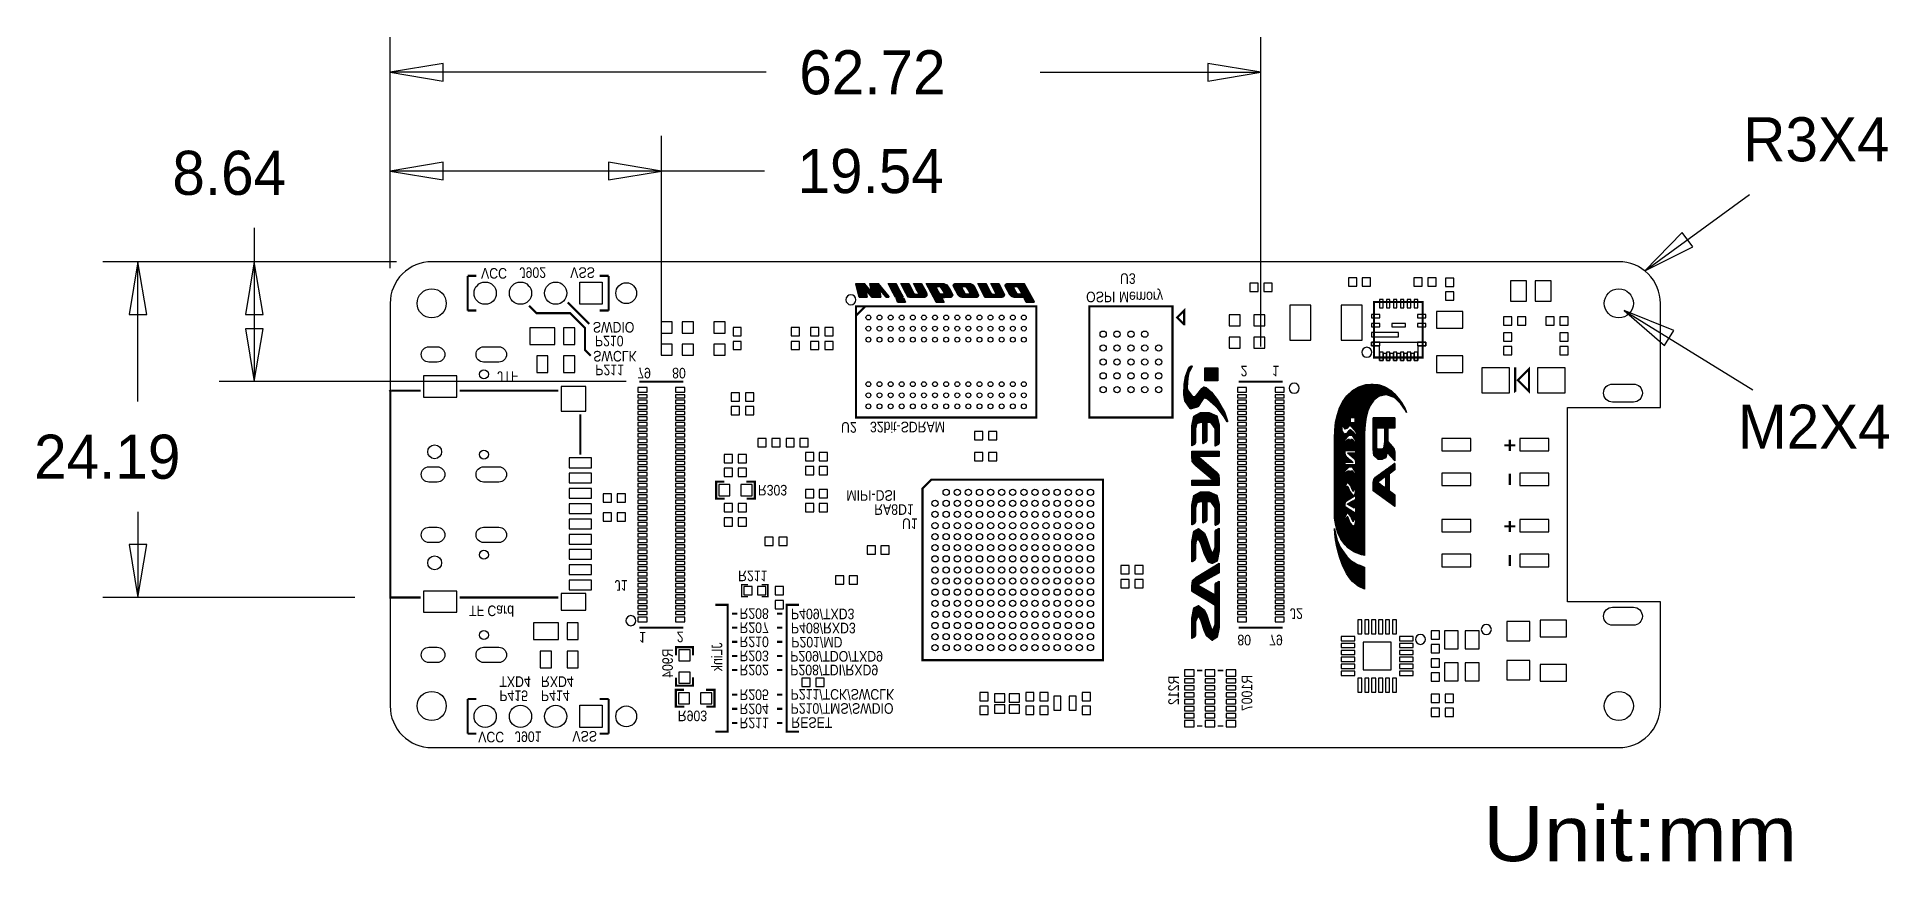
# Model space of a CAD drawing. Extents: x -25 to 108, y -8 to 51.
import ezdxf

# ---------------------------------------------------------------- set-up
doc = ezdxf.new("R2010")
doc.units = 0
for name, color, linetype in [('BG_ASSEMBLY_NOTES', 71, 'CONTINUOUS'), ('BG_OUTLINE', 1, 'CONTINUOUS'), ('BG_SILKBOTTOM20240221', 40, 'CONTINUOUS'), ('PIN_BOTTOM', 202, 'CONTINUOUS')]:
    doc.layers.add(name, color=color, linetype=linetype)

msp = doc.modelspace()

# ---------------------------------------------------------------- texts
at = {"layer": 'BG_ASSEMBLY_NOTES'}
for s, height, width, p in [('62.72', 3.175, 0.992, (29.4767, 47.0535)), ('R3X4', 3.175, 0.992, (97.4725, 42.2275)), ('8.64', 3.175, 0.992, (-15.6845, 39.8145)), ('19.54', 3.175, 0.992, (29.3497, 39.9415)), ('M2X4', 3.175, 0.992, (97.0915, 21.5265)), ('24.19', 3.175, 0.992, (-25.6413, 19.3675)), ('Unit:mm', 3.9624, 1.147436, (78.7273, -8.1788))]:
    msp.add_text(s, height=height, dxfattribs=dict(at, width=width)).set_placement(p)
at = {"layer": 'BG_SILKBOTTOM20240221', "text_generation_flag": 2, "width": 0.866667}
for s, rotation, p in [('VCC', 180, (6.5532, 34.544)), ('J902', 180, (9.3218, 34.5948)), ('VSS', 180, (12.9794, 34.5948)), ('U3', 180, (52.578, 34.163)), ('OSPI Memory', 180, (50.1396, 32.8422)), ('SWDIO', 180, (14.605, 30.6578)), ('P210', 180, (14.7574, 29.6672)), ('SWCLK', 180, (14.6304, 28.575)), ('JTF', 180, (7.7216, 27.1018)), ('P211', 180, (14.7828, 27.5844)), ('79', 180, (17.8054, 27.3558)), ('80', 180, (20.32, 27.3558)), ('2', 180, (61.2648, 27.5082)), ('1', 180, (63.5508, 27.5082)), ('U2', 180, (32.4866, 23.4442)), ('32bit-SDRAM', 180, (34.5694, 23.4696)), ('R303', 180, (26.4922, 18.923)), ('MIPI-DSI', 180, (32.8676, 18.542)), ('RA8D1', 180, (34.8742, 17.526)), ('U1', 180, (36.8808, 16.51)), ('J1', 180, (16.1798, 12.065)), ('R211', 180, (25.0698, 12.7508)), ('TF Card', 180, (5.6896, 10.2362)), ('R208', 180, (25.1714, 10.033)), ('P409/TXD3', 180, (28.8798, 10.0076)), ('J2', 180, (64.8208, 10.033)), ('1', 180, (17.9324, 8.3312)), ('2', 180, (20.6502, 8.3566)), ('R207', 180, (25.1714, 9.017)), ('R210', 180, (25.1714, 8.001)), ('P408/RXD3', 180, (28.8798, 8.9916)), ('80', 180, (61.0362, 8.128)), ('79', 180, (63.3222, 8.128)), ('R904', 90, (20.3708, 7.1374)), ('JLink', 90, (23.9268, 7.5692)), ('R203', 180, (25.1714, 6.985)), ('P209/TDO/TXD9', 180, (28.829, 6.9596)), ('P201/MD', 180, (28.9052, 7.9756)), ('R202', 180, (25.1714, 5.969)), ('P208/TDI/RXD9', 180, (28.829, 5.969)), ('TXD4', 180, (7.874, 5.1308)), ('P415', 180, (7.874, 4.1148)), ('RXD4', 180, (10.8712, 5.1308)), ('P414', 180, (10.8712, 4.1148)), ('R205', 180, (25.1714, 4.191)), ('P211/TCK/SWCLK', 180, (28.8544, 4.2164)), ('R212', 90, (56.8198, 5.1816)), ('R1007', 90, (62.103, 5.2324)), ('R903', 180, (20.7264, 2.667)), ('R204', 180, (25.1714, 3.175)), ('P210/TMS/SWDIO', 180, (28.8544, 3.2004)), ('R211', 180, (25.1714, 2.159)), ('RESET', 180, (28.9052, 2.1844)), ('VCC', 180, (6.35, 1.143)), ('J901', 180, (8.9916, 1.1684)), ('VSS', 180, (13.1318, 1.1938))]:
    msp.add_text(s, height=0.762, rotation=rotation, dxfattribs=at).set_placement(p)

# ---------------------------------------------------------------- linework, layer by layer
at = {"layer": 'BG_ASSEMBLY_NOTES'}
for points in [[(0.007874, 34.539936), (0.007874, 51.181)], [(62.723014, 28.90012), (62.723014, 51.181)], [(3.817874, 49.276), (0.007874, 48.641), (3.817874, 48.006), (3.817874, 49.276)], [(27.09545, 48.641), (0.007874, 48.641)], [(46.81855, 48.641), (62.723014, 48.641)], [(58.913014, 48.006), (62.723014, 48.641), (58.913014, 49.276), (58.913014, 48.006)], [(0.007874, 34.539936), (0.007874, 44.069)], [(19.543014, 28.90012), (19.543014, 44.069)], [(3.817874, 42.164), (0.007874, 41.529), (3.817874, 40.894), (3.817874, 42.164)], [(19.543014, 41.529), (0.007874, 41.529)], [(15.733014, 40.894), (19.543014, 41.529), (15.733014, 42.164), (15.733014, 40.894)], [(26.96845, 41.529), (19.543014, 41.529)], [(90.379804, 34.344102), (97.931224, 39.84625)], [(-9.779, 37.43325), (-9.779, 34.99993)], [(93.085158, 37.101018), (90.379804, 34.344102), (93.832934, 36.074604), (93.085158, 37.101018)], [(0.467868, 34.99993), (-20.701, 34.99993)], [(-17.526, 31.18993), (-18.161, 34.99993), (-18.796, 31.18993), (-17.526, 31.18993)], [(-18.161, 24.92375), (-18.161, 34.99993)], [(0.467868, 34.99993), (-12.319, 34.99993)], [(-9.144, 31.18993), (-9.779, 34.99993), (-10.414, 31.18993), (-9.144, 31.18993)], [(-9.779, 34.99993), (-9.779, 26.36012)], [(88.9, 31.496), (98.171, 25.781)], [(92.476574, 30.037278), (88.9, 31.496), (91.810078, 28.956254), (92.476574, 30.037278)], [(-10.414, 30.17012), (-9.779, 26.36012), (-9.144, 30.17012), (-10.414, 30.17012)], [(17.003014, 26.36012), (-12.319, 26.36012)], [(-18.161, 16.98625), (-18.161, 10.812018)], [(-18.796, 14.622018), (-18.161, 10.812018), (-17.526, 14.622018), (-18.796, 14.622018)], [(-2.528316, 10.812018), (-20.701, 10.812018)]]:
    msp.add_lwpolyline(points, dxfattribs=at)
at = {"layer": 'BG_OUTLINE'}
msp.add_lwpolyline([(0.007874, 2.999994, 0.414214), (3.007868, 0), (88.507824, 0, 0.414214), (91.507818, 2.999994), (91.507818, 10.500106), (84.807806, 10.500106), (84.807806, 24.500078), (91.507818, 24.500078), (91.507818, 31.999936, 0.414214), (88.507824, 34.99993), (3.007868, 34.99993, 0.414214), (0.007874, 31.999936), (0.007874, 3.999992)], format="xyb", close=True, dxfattribs=at)
at = {"layer": 'BG_SILKBOTTOM20240221'}
for points, const_width in [([(5.58292, 33.980628), (5.58292, 31.48076)], 0.1524), ([(6.21792, 33.980628), (5.58292, 33.980628)], 0.1524), ([(15.74292, 33.980628), (15.10792, 33.980628)], 0.1524), ([(15.74292, 31.48076), (15.74292, 33.980628)], 0.1524), ([(14.3383, 30.5181), (12.7889, 32.0675)], 0.1524), ([(74.378058, 32.098996), (74.378058, 28.099004), (70.877938, 28.099004), (70.877938, 32.098996), (74.378058, 32.098996)], 0.1524), ([(5.58292, 31.48076), (6.21792, 31.48076)], 0.1524), ([(10.0076, 31.8262), (10.541, 31.2928), (12.9794, 31.2928), (14.0462, 30.226), (14.0462, 28.6258), (14.4526, 28.2194)], 0.1524), ([(15.10792, 31.48076), (15.74292, 31.48076)], 0.1524), ([(34.23539, 31.780734), (33.552384, 31.097728)], 0.1524), ([(33.556448, 23.781258), (33.556448, 31.781242), (46.556676, 31.781242), (46.556676, 23.781258), (33.556448, 23.781258)], 0.1524), ([(56.365394, 31.781496), (50.365406, 31.781496), (50.365406, 23.781512), (56.365394, 23.781512), (56.365394, 31.781496)], 0.1524), ([(57.205118, 31.481014), (57.205118, 30.481016), (57.204864, 30.481016), (56.704992, 30.980888), (57.205118, 31.481014)], 0.1524), ([(81.04505, 27.386534), (81.04505, 25.60955), (81.0514, 25.6032)], 0.1524), ([(82.045048, 27.266138), (81.244948, 26.466038), (82.045048, 25.665938), (82.045048, 27.266138)], 0.1524), ([(2.211578, 10.812018), (0.011684, 10.812018), (0.011684, 25.688036), (0.007874, 25.691846), (0.028194, 25.712166), (2.211578, 25.712166)], 0.1524), ([(5.011674, 25.712166), (12.111482, 25.712166)], 0.1524), ([(17.958054, 26.36012), (21.127974, 26.36012)], 0.1524), ([(61.138054, 26.36012), (64.307974, 26.36012)], 0.1524), ([(13.711682, 24.012144), (13.711682, 21.112226)], 0.1524), ([(80.262984, 21.773896), (81.063084, 21.773896)], 0.1524), ([(80.663034, 22.173946), (80.663034, 21.3741)], 0.1524), ([(24.074628, 19.1516), (23.491698, 19.1516), (23.491698, 17.9324), (24.0919, 17.9324)], 0.1524), ([(25.690068, 17.9324), (26.272998, 17.9324), (26.272998, 19.1516), (25.672796, 19.1516)], 0.1524), ([(38.356286, 18.660618), (38.356286, 6.29539), (51.356514, 6.29539), (51.356514, 19.295618), (38.991286, 19.295618), (38.356286, 18.660618)], 0.1524), ([(80.663034, 19.724116), (80.663034, 18.924016)], 0.1524), ([(80.262984, 15.931896), (81.063084, 15.931896)], 0.1524), ([(80.663034, 16.331946), (80.663034, 15.5321)], 0.1524), ([(80.663034, 13.882116), (80.663034, 13.082016)], 0.1524), ([(12.111482, 10.812018), (5.011674, 10.812018)], 0.1524), ([(25.781, 11.7348), (25.333198, 11.7348), (25.333198, 10.8712), (25.781, 10.8712)], 0.1016), ([(26.764996, 10.8712), (27.212798, 10.8712), (27.212798, 11.7348), (26.764996, 11.7348)], 0.1016), ([(23.4315, 1.143), (24.3205, 1.143), (24.3205, 10.287), (23.4315, 10.287)], 0.1524), ([(24.638, 9.652), (25.019, 9.652)], 0.1524), ([(27.8765, 9.652), (28.2575, 9.652)], 0.1524), ([(29.464, 10.287), (28.575, 10.287), (28.575, 1.143), (29.464, 1.143)], 0.1524), ([(17.958054, 8.640064), (21.127974, 8.640064)], 0.1524), ([(24.638, 8.636), (25.019, 8.636)], 0.1524), ([(27.8765, 8.636), (28.2575, 8.636)], 0.1524), ([(61.138054, 8.640064), (64.307974, 8.640064)], 0.1524), ([(21.8186, 6.65607), (21.8186, 7.239), (20.5994, 7.239), (20.5994, 6.638798)], 0.1524), ([(24.638, 7.62), (25.019, 7.62)], 0.1524), ([(24.638, 6.604), (25.019, 6.604)], 0.1524), ([(27.8765, 7.62), (28.2575, 7.62)], 0.1524), ([(27.8765, 6.604), (28.2575, 6.604)], 0.1524), ([(24.638, 5.588), (25.019, 5.588)], 0.1524), ([(27.8765, 5.588), (28.2575, 5.588)], 0.1524), ([(58.116978, 5.555996), (58.516774, 5.555996)], 0.1016), ([(59.617102, 5.555996), (60.016898, 5.555996)], 0.1016), ([(21.16963, 4.1656), (20.5867, 4.1656), (20.5867, 2.9464), (21.186902, 2.9464)], 0.1524), ([(20.5994, 5.04063), (20.5994, 4.4577), (21.8186, 4.4577), (21.8186, 5.057902)], 0.1524), ([(22.78507, 2.9464), (23.368, 2.9464), (23.368, 4.1656), (22.767798, 4.1656)], 0.1524), ([(5.58292, 3.500374), (5.58292, 1.000506)], 0.1524), ([(6.21792, 3.500374), (5.58292, 3.500374)], 0.1524), ([(15.10792, 3.500374), (15.74292, 3.500374)], 0.1524), ([(15.74292, 3.500374), (15.74292, 1.000506)], 0.1524), ([(24.638, 3.81), (25.019, 3.81)], 0.1524), ([(24.638, 2.794), (25.019, 2.794)], 0.1524), ([(27.8765, 3.81), (28.2575, 3.81)], 0.1524), ([(27.8765, 2.794), (28.2575, 2.794)], 0.1524), ([(24.638, 1.778), (25.019, 1.778)], 0.1524), ([(27.8765, 1.778), (28.2575, 1.778)], 0.1524), ([(58.116978, 1.556004), (58.516774, 1.556004)], 0.1016), ([(59.617102, 1.556004), (60.016898, 1.556004)], 0.1016), ([(5.58292, 1.000506), (6.21792, 1.000506)], 0.1524), ([(15.74292, 1.000506), (15.10792, 1.000506)], 0.1524)]:
    msp.add_lwpolyline(points, dxfattribs=dict(at, const_width=const_width))
for points in [[(33.562036, 33.440116), (34.162238, 33.440116)], [(33.562036, 33.371282), (33.562036, 33.440116)], [(33.562036, 33.436306), (34.165032, 33.436306)], [(33.562036, 33.431988), (34.168588, 33.431988)], [(33.562036, 33.427416), (34.172398, 33.427416)], [(33.562036, 33.423098), (34.175954, 33.423098)], [(33.562036, 33.418526), (34.179764, 33.418526)], [(33.562036, 33.413954), (34.18332, 33.413954)], [(33.562036, 33.409636), (34.186876, 33.409636)], [(33.562036, 33.405064), (34.19094, 33.405064)], [(33.562036, 33.400746), (34.19475, 33.400746)], [(33.562036, 33.396174), (34.198306, 33.396174)], [(33.562036, 33.391602), (34.202116, 33.391602)], [(33.562036, 33.387284), (34.205672, 33.387284)], [(33.562036, 33.382712), (34.209228, 33.382712)], [(33.562036, 33.378394), (34.213038, 33.378394)], [(33.562036, 33.373822), (34.216594, 33.373822)], [(33.790636, 32.43453), (33.562036, 33.371282)], [(33.562798, 33.36925), (34.220404, 33.36925)], [(33.56356, 33.364932), (34.22396, 33.364932)], [(33.56483, 33.36036), (34.228024, 33.36036)], [(33.5661, 33.356042), (34.23158, 33.356042)], [(33.566862, 33.35147), (34.23539, 33.35147)], [(34.162238, 33.440116), (34.690812, 32.80029)], [(34.562542, 33.440116), (35.162236, 33.440116)], [(34.690812, 32.80029), (34.562542, 33.440116)], [(34.563304, 33.436306), (35.165284, 33.436306)], [(34.564574, 33.431988), (35.16884, 33.431988)], [(34.565336, 33.427416), (35.172396, 33.427416)], [(34.566098, 33.423098), (35.175698, 33.423098)], [(34.56686, 33.418526), (35.179508, 33.418526)], [(34.567876, 33.413954), (35.183064, 33.413954)], [(34.568892, 33.409636), (35.18662, 33.409636)], [(34.569908, 33.405064), (35.19043, 33.405064)], [(34.57067, 33.400746), (35.193986, 33.400746)], [(34.571432, 33.396174), (35.197796, 33.396174)], [(34.572194, 33.391602), (35.201352, 33.391602)], [(34.573464, 33.387284), (35.204908, 33.387284)], [(34.574226, 33.382712), (35.208718, 33.382712)], [(34.574988, 33.378394), (35.21202, 33.378394)], [(34.576004, 33.373822), (35.215576, 33.373822)], [(34.576766, 33.36925), (35.219132, 33.36925)], [(34.578036, 33.364932), (35.222942, 33.364932)], [(34.578798, 33.36036), (35.226498, 33.36036)], [(34.57956, 33.356042), (35.230308, 33.356042)], [(34.580322, 33.35147), (35.233864, 33.35147)], [(35.162236, 33.440116), (35.919918, 32.503364)], [(35.876738, 33.440116), (36.448492, 33.440116)], [(36.114482, 32.945832), (35.876738, 33.440116)], [(35.87877, 33.436306), (36.45027, 33.436306)], [(35.880802, 33.431988), (36.452556, 33.431988)], [(35.882834, 33.427416), (36.454588, 33.427416)], [(35.885374, 33.423098), (36.457128, 33.423098)], [(35.887406, 33.418526), (36.45916, 33.418526)], [(35.889438, 33.413954), (36.4617, 33.413954)], [(35.891724, 33.409636), (36.463732, 33.409636)], [(35.893756, 33.405064), (36.466018, 33.405064)], [(35.895788, 33.400746), (36.46805, 33.400746)], [(35.89782, 33.396174), (36.47059, 33.396174)], [(35.90036, 33.391602), (36.472622, 33.391602)], [(35.902392, 33.387284), (36.474908, 33.387284)], [(35.904424, 33.382712), (36.477448, 33.382712)], [(35.906964, 33.378394), (36.47948, 33.378394)], [(35.908996, 33.373822), (36.48202, 33.373822)], [(35.911028, 33.36925), (36.484052, 33.36925)], [(35.913314, 33.364932), (36.486338, 33.364932)], [(35.915346, 33.36036), (36.48837, 33.36036)], [(35.917378, 33.356042), (36.49091, 33.356042)], [(35.91941, 33.35147), (36.492942, 33.35147)], [(36.448492, 33.440116), (36.697412, 32.946594)], [(36.791646, 33.440116), (37.362892, 33.440116)], [(37.028882, 32.945832), (36.791646, 33.440116)], [(36.793678, 33.436306), (37.36467, 33.436306)], [(36.79571, 33.431988), (37.366956, 33.431988)], [(36.797742, 33.427416), (37.368988, 33.427416)], [(36.800028, 33.423098), (37.371528, 33.423098)], [(36.80206, 33.418526), (37.37356, 33.418526)], [(36.804092, 33.413954), (37.3761, 33.413954)], [(36.806632, 33.409636), (37.378132, 33.409636)], [(36.808664, 33.405064), (37.380418, 33.405064)], [(36.810696, 33.400746), (37.382958, 33.400746)], [(36.812728, 33.396174), (37.38499, 33.396174)], [(36.815268, 33.391602), (37.387276, 33.391602)], [(36.8173, 33.387284), (37.389308, 33.387284)], [(36.819332, 33.382712), (37.391848, 33.382712)], [(36.821364, 33.378394), (37.39388, 33.378394)], [(36.82365, 33.373822), (37.39642, 33.373822)], [(36.825682, 33.36925), (37.398706, 33.36925)], [(36.827714, 33.364932), (37.400738, 33.364932)], [(36.830254, 33.36036), (37.403278, 33.36036)], [(36.832286, 33.356042), (37.40531, 33.356042)], [(36.834318, 33.35147), (37.407596, 33.35147)], [(37.362892, 33.440116), (37.554916, 33.060894)], [(37.706046, 33.440116), (38.277292, 33.440116)], [(37.891212, 33.052766), (37.706046, 33.440116)], [(37.708078, 33.436306), (38.27907, 33.436306)], [(37.71011, 33.431988), (38.281356, 33.431988)], [(37.712142, 33.427416), (38.283896, 33.427416)], [(37.714428, 33.423098), (38.286436, 33.423098)], [(37.71646, 33.418526), (38.288722, 33.418526)], [(37.718492, 33.413954), (38.291262, 33.413954)], [(37.720524, 33.409636), (38.293294, 33.409636)], [(37.723064, 33.405064), (38.29558, 33.405064)], [(37.725096, 33.400746), (38.29812, 33.400746)], [(37.727128, 33.396174), (38.30066, 33.396174)], [(37.72916, 33.391602), (38.302946, 33.391602)], [(37.7317, 33.387284), (38.305486, 33.387284)], [(37.733732, 33.382712), (38.307772, 33.382712)], [(37.735764, 33.378394), (38.310312, 33.378394)], [(37.737796, 33.373822), (38.312344, 33.373822)], [(37.740082, 33.36925), (38.314884, 33.36925)], [(37.742114, 33.364932), (38.31717, 33.364932)], [(37.744146, 33.36036), (38.31971, 33.36036)], [(37.746686, 33.356042), (38.321996, 33.356042)], [(37.748718, 33.35147), (38.324536, 33.35147)], [(38.277292, 33.440116), (38.606222, 32.82315)], [(39.334948, 32.092138), (38.620446, 33.440116)], [(38.620446, 33.440116), (39.849298, 33.440116)], [(38.622478, 33.436306), (39.858188, 33.436306)], [(38.624764, 33.431988), (39.869618, 33.431988)], [(38.627304, 33.427416), (39.88054, 33.427416)], [(38.629844, 33.423098), (39.89197, 33.423098)], [(38.63213, 33.418526), (39.902892, 33.418526)], [(38.634162, 33.413954), (39.914322, 33.413954)], [(38.636702, 33.409636), (39.925244, 33.409636)], [(38.638988, 33.405064), (39.936674, 33.405064)], [(38.641528, 33.400746), (39.947596, 33.400746)], [(38.644068, 33.396174), (39.959026, 33.396174)], [(38.646354, 33.391602), (39.969948, 33.391602)], [(38.648386, 33.387284), (39.981378, 33.387284)], [(38.650926, 33.382712), (39.9923, 33.382712)], [(38.653212, 33.378394), (40.00373, 33.378394)], [(38.655752, 33.373822), (40.014652, 33.373822)], [(38.658292, 33.36925), (40.026082, 33.36925)], [(38.660578, 33.364932), (40.037004, 33.364932)], [(38.66261, 33.36036), (40.048434, 33.36036)], [(38.66515, 33.356042), (40.059356, 33.356042)], [(38.667436, 33.35147), (40.070786, 33.35147)], [(39.849298, 33.440116), (40.1066, 33.337246)], [(40.556942, 33.298638), (40.575992, 33.365694)], [(40.571928, 33.35147), (41.95572, 33.35147)], [(40.573198, 33.356042), (41.948862, 33.356042)], [(40.574468, 33.36036), (41.942004, 33.36036)], [(40.575484, 33.364932), (41.934892, 33.364932)], [(40.575992, 33.365694), (40.635682, 33.412938)], [(40.580564, 33.36925), (41.928034, 33.36925)], [(40.586152, 33.373822), (41.921176, 33.373822)], [(40.59174, 33.378394), (41.914318, 33.378394)], [(40.597582, 33.382712), (41.90619, 33.382712)], [(40.60317, 33.387284), (41.89476, 33.387284)], [(40.609012, 33.391602), (41.88333, 33.391602)], [(40.6146, 33.396174), (41.8719, 33.396174)], [(40.619934, 33.400746), (41.860724, 33.400746)], [(40.625522, 33.405064), (41.849294, 33.405064)], [(40.631364, 33.409636), (41.837864, 33.409636)], [(40.635682, 33.412938), (40.73525, 33.440116)], [(40.639746, 33.413954), (41.826434, 33.413954)], [(40.65651, 33.418526), (41.815004, 33.418526)], [(40.672766, 33.423098), (41.793668, 33.423098)], [(40.689022, 33.427416), (41.770808, 33.427416)], [(40.705278, 33.431988), (41.747948, 33.431988)], [(40.721788, 33.436306), (41.725342, 33.436306)], [(40.73525, 33.440116), (41.707054, 33.440116)], [(41.707054, 33.440116), (41.814242, 33.419034)], [(41.814242, 33.419034), (41.909492, 33.381442)], [(41.909492, 33.381442), (41.992804, 33.327848)], [(42.335704, 33.440116), (42.935906, 33.440116)], [(42.850308, 32.43453), (42.335704, 33.440116)], [(42.337736, 33.436306), (42.937684, 33.436306)], [(42.340276, 33.431988), (42.939716, 33.431988)], [(42.342308, 33.427416), (42.941748, 33.427416)], [(42.344594, 33.423098), (42.944034, 33.423098)], [(42.347134, 33.418526), (42.946066, 33.418526)], [(42.349166, 33.413954), (42.948098, 33.413954)], [(42.351452, 33.409636), (42.95013, 33.409636)], [(42.353992, 33.405064), (42.95267, 33.405064)], [(42.356024, 33.400746), (42.954702, 33.400746)], [(42.358564, 33.396174), (42.956734, 33.396174)], [(42.360596, 33.391602), (42.95902, 33.391602)], [(42.362882, 33.387284), (42.961052, 33.387284)], [(42.365422, 33.382712), (42.963084, 33.382712)], [(42.367454, 33.378394), (42.965116, 33.378394)], [(42.36974, 33.373822), (42.967656, 33.373822)], [(42.37228, 33.36925), (42.969688, 33.36925)], [(42.374312, 33.364932), (42.97172, 33.364932)], [(42.376852, 33.36036), (42.97426, 33.36036)], [(42.378884, 33.356042), (42.976292, 33.356042)], [(42.38117, 33.35147), (42.978324, 33.35147)], [(42.935906, 33.440116), (43.118024, 33.060386)], [(43.27906, 33.440116), (43.850306, 33.440116)], [(43.650408, 32.663384), (43.27906, 33.440116)], [(43.281092, 33.436306), (43.852084, 33.436306)], [(43.283124, 33.431988), (43.85437, 33.431988)], [(43.285156, 33.427416), (43.85691, 33.427416)], [(43.287442, 33.423098), (43.858942, 33.423098)], [(43.289474, 33.418526), (43.861228, 33.418526)], [(43.291506, 33.413954), (43.863768, 33.413954)], [(43.293538, 33.409636), (43.866308, 33.409636)], [(43.296078, 33.405064), (43.86834, 33.405064)], [(43.29811, 33.400746), (43.870626, 33.400746)], [(43.300142, 33.396174), (43.873166, 33.396174)], [(43.302174, 33.391602), (43.875452, 33.391602)], [(43.30446, 33.387284), (43.877484, 33.387284)], [(43.306492, 33.382712), (43.880024, 33.382712)], [(43.308524, 33.378394), (43.882564, 33.378394)], [(43.310556, 33.373822), (43.88485, 33.373822)], [(43.313096, 33.36925), (43.886882, 33.36925)], [(43.315128, 33.364932), (43.889422, 33.364932)], [(43.31716, 33.36036), (43.891708, 33.36036)], [(43.3197, 33.356042), (43.89374, 33.356042)], [(43.321732, 33.35147), (43.89628, 33.35147)], [(43.850306, 33.440116), (44.065444, 33.027874)], [(44.319698, 33.339278), (44.368466, 33.395666)], [(44.329858, 33.35147), (45.727874, 33.35147)], [(44.333922, 33.356042), (45.725588, 33.356042)], [(44.337732, 33.36036), (45.723048, 33.36036)], [(44.341796, 33.364932), (45.720508, 33.364932)], [(44.345352, 33.36925), (45.718222, 33.36925)], [(44.349416, 33.373822), (45.715682, 33.373822)], [(44.352972, 33.378394), (45.713396, 33.378394)], [(44.357036, 33.382712), (45.710856, 33.382712)], [(44.360846, 33.387284), (45.708316, 33.387284)], [(44.36491, 33.391602), (45.70603, 33.391602)], [(44.368466, 33.395666), (44.450508, 33.440116)], [(44.368974, 33.396174), (45.70349, 33.396174)], [(44.377356, 33.400746), (45.701204, 33.400746)], [(44.385484, 33.405064), (45.698664, 33.405064)], [(44.39412, 33.409636), (45.696124, 33.409636)], [(44.402248, 33.413954), (45.693838, 33.413954)], [(44.410376, 33.418526), (45.691298, 33.418526)], [(44.419012, 33.423098), (45.689012, 33.423098)], [(44.42714, 33.427416), (45.686472, 33.427416)], [(44.435268, 33.431988), (45.683678, 33.431988)], [(44.44365, 33.436306), (45.681138, 33.436306)], [(44.450508, 33.440116), (45.679614, 33.440116)], [(45.679614, 33.440116), (46.394116, 32.137858)], [(33.568132, 33.346898), (34.238946, 33.346898)], [(33.569148, 33.34258), (34.242756, 33.34258)], [(33.570418, 33.338008), (34.246312, 33.338008)], [(33.57118, 33.33369), (34.249868, 33.33369)], [(33.57245, 33.329118), (34.253678, 33.329118)], [(33.57372, 33.324546), (34.257234, 33.324546)], [(33.574482, 33.320228), (34.261044, 33.320228)], [(33.575752, 33.315656), (34.2646, 33.315656)], [(33.577022, 33.311338), (34.268664, 33.311338)], [(33.577784, 33.306766), (34.27222, 33.306766)], [(33.579054, 33.302194), (34.27603, 33.302194)], [(33.580324, 33.297876), (34.279586, 33.297876)], [(33.581086, 33.293304), (34.283396, 33.293304)], [(33.582356, 33.288986), (34.286952, 33.288986)], [(33.583372, 33.284414), (34.290508, 33.284414)], [(33.584388, 33.279842), (34.294318, 33.279842)], [(33.585404, 33.275524), (34.297874, 33.275524)], [(33.586674, 33.270952), (34.301684, 33.270952)], [(33.587944, 33.266634), (34.30524, 33.266634)], [(33.588706, 33.262062), (34.309304, 33.262062)], [(33.589976, 33.25749), (34.31286, 33.25749)], [(33.591246, 33.253172), (34.31667, 33.253172)], [(33.592008, 33.2486), (34.320226, 33.2486)], [(33.593278, 33.244282), (34.324036, 33.244282)], [(33.594548, 33.23971), (34.327592, 33.23971)], [(33.59531, 33.235138), (34.331148, 33.235138)], [(33.59658, 33.23082), (34.334958, 33.23082)], [(33.597596, 33.226248), (34.338514, 33.226248)], [(33.598612, 33.22193), (34.342324, 33.22193)], [(33.599628, 33.217358), (34.34588, 33.217358)], [(33.600898, 33.212786), (34.349944, 33.212786)], [(33.60166, 33.208468), (34.3535, 33.208468)], [(33.60293, 33.203896), (34.35731, 33.203896)], [(33.6042, 33.199578), (34.360866, 33.199578)], [(33.60547, 33.195006), (34.364676, 33.195006)], [(33.606232, 33.190434), (34.368232, 33.190434)], [(33.607502, 33.186116), (34.371788, 33.186116)], [(33.608772, 33.181544), (34.375598, 33.181544)], [(33.609534, 33.177226), (34.379154, 33.177226)], [(33.610804, 33.172654), (34.382964, 33.172654)], [(33.61182, 33.168082), (34.38652, 33.168082)], [(33.612836, 33.163764), (34.390584, 33.163764)], [(33.613852, 33.159192), (34.39414, 33.159192)], [(33.615122, 33.154874), (34.39795, 33.154874)], [(33.615884, 33.150302), (34.401506, 33.150302)], [(33.617154, 33.14573), (34.405316, 33.14573)], [(33.618424, 33.141412), (34.408872, 33.141412)], [(33.619186, 33.13684), (34.412428, 33.13684)], [(33.620456, 33.132522), (34.416238, 33.132522)], [(33.621726, 33.12795), (34.419794, 33.12795)], [(33.622488, 33.123378), (34.423604, 33.123378)], [(33.623758, 33.11906), (34.42716, 33.11906)], [(33.625028, 33.114488), (34.431224, 33.114488)], [(33.626044, 33.11017), (34.43478, 33.11017)], [(33.62706, 33.105598), (34.43859, 33.105598)], [(33.628076, 33.101026), (34.442146, 33.101026)], [(33.629346, 33.096708), (34.445956, 33.096708)], [(33.630108, 33.092136), (34.449512, 33.092136)], [(33.631378, 33.087818), (34.453068, 33.087818)], [(33.632648, 33.083246), (34.456878, 33.083246)], [(33.63341, 33.078674), (34.460434, 33.078674)], [(33.63468, 33.074356), (34.464244, 33.074356)], [(33.63595, 33.069784), (34.4678, 33.069784)], [(33.636712, 33.065466), (34.471864, 33.065466)], [(33.637982, 33.060894), (34.47542, 33.060894)], [(33.639252, 33.056322), (34.47923, 33.056322)], [(33.640014, 33.052004), (34.482786, 33.052004)], [(33.641284, 33.047432), (34.486596, 33.047432)], [(33.6423, 33.043114), (34.490152, 33.043114)], [(33.64357, 33.038542), (34.493708, 33.038542)], [(33.644332, 33.03397), (34.497518, 33.03397)], [(33.645602, 33.029652), (34.501074, 33.029652)], [(33.646872, 33.02508), (34.504884, 33.02508)], [(33.647634, 33.020762), (34.508948, 33.020762)], [(33.648904, 33.01619), (34.512504, 33.01619)], [(33.650174, 33.011618), (34.51606, 33.011618)], [(33.650936, 33.0073), (34.51987, 33.0073)], [(33.652206, 33.002728), (34.523426, 33.002728)], [(33.653476, 32.99841), (34.527236, 32.99841)], [(33.654238, 32.993838), (34.530792, 32.993838)], [(33.655508, 32.989266), (34.534348, 32.989266)], [(33.656524, 32.984948), (34.538158, 32.984948)], [(33.65754, 32.980376), (34.262568, 32.980376)], [(33.658556, 32.976058), (34.26333, 32.976058)], [(33.659826, 32.971486), (34.264092, 32.971486)], [(33.661096, 32.966914), (34.265108, 32.966914)], [(33.661858, 32.962596), (34.26587, 32.962596)], [(33.663128, 32.958024), (34.266632, 32.958024)], [(33.664398, 32.953706), (34.267394, 32.953706)], [(33.66516, 32.949134), (34.268156, 32.949134)], [(33.66643, 32.944562), (34.269172, 32.944562)], [(33.6677, 32.940244), (34.269934, 32.940244)], [(33.668462, 32.935672), (34.270696, 32.935672)], [(33.669732, 32.931354), (34.271458, 32.931354)], [(33.670748, 32.926782), (34.27222, 32.926782)], [(33.671764, 32.92221), (34.273236, 32.92221)], [(33.67278, 32.917892), (34.273998, 32.917892)], [(33.67405, 32.91332), (34.27476, 32.91332)], [(33.674812, 32.909002), (34.275522, 32.909002)], [(33.676082, 32.90443), (34.276284, 32.90443)], [(33.677352, 32.899858), (34.2773, 32.899858)], [(33.678622, 32.89554), (34.278062, 32.89554)], [(33.679384, 32.890968), (34.278824, 32.890968)], [(33.680654, 32.88665), (34.279586, 32.88665)], [(33.681924, 32.882078), (34.280348, 32.882078)], [(33.682686, 32.877506), (34.281364, 32.877506)], [(33.683956, 32.873188), (34.282126, 32.873188)], [(33.684972, 32.868616), (34.282888, 32.868616)], [(33.685988, 32.864298), (34.28365, 32.864298)], [(33.687004, 32.859726), (34.284412, 32.859726)], [(33.688274, 32.855154), (34.285428, 32.855154)], [(33.689036, 32.850836), (34.28619, 32.850836)], [(33.690306, 32.846264), (34.286952, 32.846264)], [(33.691576, 32.841946), (34.287714, 32.841946)], [(33.692338, 32.837374), (34.288476, 32.837374)], [(33.693608, 32.832802), (34.289492, 32.832802)], [(33.694878, 32.828484), (34.290254, 32.828484)], [(33.696148, 32.823912), (34.291016, 32.823912)], [(33.69691, 32.819594), (34.291778, 32.819594)], [(33.69818, 32.815022), (34.29254, 32.815022)], [(33.699196, 32.81045), (34.293556, 32.81045)], [(33.700212, 32.806132), (34.294318, 32.806132)], [(33.701228, 32.80156), (34.29508, 32.80156)], [(33.702498, 32.797242), (34.295842, 32.797242)], [(33.70326, 32.79267), (34.296604, 32.79267)], [(33.70453, 32.788098), (34.29762, 32.788098)], [(33.7058, 32.78378), (34.298382, 32.78378)], [(33.706562, 32.779208), (34.299144, 32.779208)], [(33.707832, 32.77489), (34.299906, 32.77489)], [(33.709102, 32.770318), (34.300668, 32.770318)], [(33.709864, 32.765746), (34.301684, 32.765746)], [(33.711134, 32.761428), (34.302446, 32.761428)], [(33.712404, 32.756856), (34.303208, 32.756856)], [(33.713166, 32.752538), (34.30397, 32.752538)], [(33.714436, 32.747966), (34.304732, 32.747966)], [(33.715452, 32.743394), (34.305748, 32.743394)], [(33.716722, 32.739076), (34.30651, 32.739076)], [(33.717484, 32.734504), (34.307272, 32.734504)], [(33.718754, 32.730186), (34.308034, 32.730186)], [(33.720024, 32.725614), (34.308796, 32.725614)], [(33.720786, 32.721042), (34.309812, 32.721042)], [(33.722056, 32.716724), (34.310574, 32.716724)], [(33.723326, 32.712152), (34.311336, 32.712152)], [(33.724088, 32.707834), (34.312098, 32.707834)], [(33.725358, 32.703262), (34.31286, 32.703262)], [(33.726628, 32.69869), (34.313876, 32.69869)], [(33.72739, 32.694372), (34.314638, 32.694372)], [(33.72866, 32.6898), (34.3154, 32.6898)], [(33.729676, 32.685482), (34.316162, 32.685482)], [(33.730692, 32.68091), (34.316924, 32.68091)], [(33.731708, 32.676338), (34.31794, 32.676338)], [(33.732978, 32.67202), (34.318702, 32.67202)], [(33.734248, 32.667448), (34.319464, 32.667448)], [(33.73501, 32.66313), (34.320226, 32.66313)], [(33.73628, 32.658558), (34.320988, 32.658558)], [(33.73755, 32.653986), (34.322004, 32.653986)], [(33.738312, 32.649668), (34.322766, 32.649668)], [(33.739582, 32.645096), (34.323528, 32.645096)], [(33.740852, 32.640778), (34.32429, 32.640778)], [(33.741614, 32.636206), (34.325052, 32.636206)], [(33.742884, 32.631634), (34.326068, 32.631634)], [(33.7439, 32.627316), (34.32683, 32.627316)], [(33.744916, 32.622744), (34.327592, 32.622744)], [(33.745932, 32.618426), (34.328354, 32.618426)], [(33.747202, 32.613854), (34.329116, 32.613854)], [(33.747964, 32.609282), (34.330132, 32.609282)], [(33.749234, 32.604964), (34.330894, 32.604964)], [(33.750504, 32.600392), (34.331656, 32.600392)], [(33.751774, 32.596074), (34.332418, 32.596074)], [(33.752536, 32.591502), (34.33318, 32.591502)], [(33.753806, 32.58693), (34.334196, 32.58693)], [(33.755076, 32.582612), (34.334958, 32.582612)], [(33.755838, 32.57804), (34.33572, 32.57804)], [(33.757108, 32.573722), (34.336482, 32.573722)], [(33.758124, 32.56915), (34.337244, 32.56915)], [(33.75914, 32.564578), (34.33826, 32.564578)], [(33.760156, 32.56026), (34.339022, 32.56026)], [(33.761426, 32.555688), (34.339784, 32.555688)], [(33.762188, 32.55137), (34.340546, 32.55137)], [(33.763458, 32.546798), (34.341308, 32.546798)], [(33.764728, 32.542226), (34.342324, 32.542226)], [(33.76549, 32.537908), (34.343086, 32.537908)], [(33.76676, 32.533336), (34.343848, 32.533336)], [(33.76803, 32.529018), (34.34461, 32.529018)], [(33.7693, 32.524446), (34.345372, 32.524446)], [(33.770062, 32.519874), (34.346388, 32.519874)], [(33.771332, 32.515556), (34.34715, 32.515556)], [(33.772348, 32.510984), (34.347912, 32.510984)], [(33.773364, 32.506666), (34.348674, 32.506666)], [(33.77438, 32.502094), (34.349436, 32.502094)], [(33.77565, 32.497522), (34.350452, 32.497522)], [(33.776412, 32.493204), (34.351214, 32.493204)], [(33.777682, 32.488632), (34.351976, 32.488632)], [(33.778952, 32.484314), (34.352738, 32.484314)], [(33.779714, 32.479742), (34.3535, 32.479742)], [(33.780984, 32.47517), (34.354516, 32.47517)], [(33.782254, 32.470852), (34.355278, 32.470852)], [(33.783016, 32.46628), (34.35604, 32.46628)], [(33.784286, 32.461962), (34.356802, 32.461962)], [(33.785556, 32.45739), (34.357564, 32.45739)], [(33.786572, 32.452818), (34.35858, 32.452818)], [(33.787588, 32.4485), (34.359342, 32.4485)], [(33.788604, 32.443928), (34.360104, 32.443928)], [(33.789874, 32.43961), (34.360866, 32.43961)], [(33.790636, 32.435038), (34.361628, 32.435038)], [(34.362136, 32.43453), (33.790636, 32.43453)], [(34.26206, 32.98317), (34.362136, 32.43453)], [(34.705036, 32.446468), (34.26206, 32.98317)], [(34.2646, 32.980376), (34.541714, 32.980376)], [(34.268156, 32.976058), (34.545524, 32.976058)], [(34.271966, 32.971486), (34.549588, 32.971486)], [(34.27603, 32.966914), (34.553144, 32.966914)], [(34.279586, 32.962596), (34.5567, 32.962596)], [(34.283396, 32.958024), (34.56051, 32.958024)], [(34.286952, 32.953706), (34.564066, 32.953706)], [(34.290508, 32.949134), (34.567876, 32.949134)], [(34.294318, 32.944562), (34.571432, 32.944562)], [(34.297874, 32.940244), (34.574988, 32.940244)], [(34.301684, 32.935672), (34.578798, 32.935672)], [(34.30524, 32.931354), (34.582354, 32.931354)], [(34.308796, 32.926782), (34.586164, 32.926782)], [(34.312606, 32.92221), (34.590228, 32.92221)], [(34.316162, 32.917892), (34.593784, 32.917892)], [(34.319972, 32.91332), (34.59734, 32.91332)], [(34.323528, 32.909002), (34.60115, 32.909002)], [(34.327592, 32.90443), (34.604706, 32.90443)], [(34.331148, 32.899858), (34.608516, 32.899858)], [(34.334958, 32.89554), (34.612072, 32.89554)], [(34.338514, 32.890968), (34.615628, 32.890968)], [(34.342324, 32.88665), (34.619438, 32.88665)], [(34.34588, 32.882078), (34.622994, 32.882078)], [(34.349436, 32.877506), (34.626804, 32.877506)], [(34.353246, 32.873188), (34.630868, 32.873188)], [(34.356802, 32.868616), (34.634424, 32.868616)], [(34.360612, 32.864298), (34.63798, 32.864298)], [(34.364168, 32.859726), (34.64179, 32.859726)], [(34.367724, 32.855154), (34.645346, 32.855154)], [(34.371534, 32.850836), (34.649156, 32.850836)], [(34.375598, 32.846264), (34.652712, 32.846264)], [(34.379154, 32.841946), (34.656268, 32.841946)], [(34.382964, 32.837374), (34.660078, 32.837374)], [(34.38652, 32.832802), (34.663634, 32.832802)], [(34.390076, 32.828484), (34.667444, 32.828484)], [(34.393886, 32.823912), (34.671508, 32.823912)], [(34.397442, 32.819594), (34.675064, 32.819594)], [(34.401252, 32.815022), (34.67862, 32.815022)], [(34.404808, 32.81045), (34.68243, 32.81045)], [(34.408364, 32.806132), (34.685986, 32.806132)], [(34.412174, 32.80156), (34.689796, 32.80156)], [(34.41573, 32.797242), (35.296094, 32.797242)], [(34.41954, 32.79267), (35.296856, 32.79267)], [(34.423604, 32.788098), (35.297618, 32.788098)], [(34.42716, 32.78378), (35.29838, 32.78378)], [(34.430716, 32.779208), (35.299396, 32.779208)], [(34.434526, 32.77489), (35.300158, 32.77489)], [(34.438082, 32.770318), (35.30092, 32.770318)], [(34.441892, 32.765746), (35.301682, 32.765746)], [(34.445448, 32.761428), (35.302444, 32.761428)], [(34.449004, 32.756856), (35.30346, 32.756856)], [(34.452814, 32.752538), (35.304222, 32.752538)], [(34.45637, 32.747966), (35.304984, 32.747966)], [(34.46018, 32.743394), (35.305746, 32.743394)], [(34.463736, 32.739076), (35.306508, 32.739076)], [(34.467292, 32.734504), (35.307524, 32.734504)], [(34.471356, 32.730186), (35.308286, 32.730186)], [(34.475166, 32.725614), (35.309048, 32.725614)], [(34.478722, 32.721042), (35.310318, 32.721042)], [(34.482532, 32.716724), (35.31108, 32.716724)], [(34.486088, 32.712152), (35.311842, 32.712152)], [(34.489644, 32.707834), (35.312604, 32.707834)], [(34.493454, 32.703262), (35.31362, 32.703262)], [(34.49701, 32.69869), (35.314382, 32.69869)], [(34.50082, 32.694372), (35.315144, 32.694372)], [(34.504376, 32.6898), (35.315906, 32.6898)], [(34.507932, 32.685482), (35.316668, 32.685482)], [(34.511742, 32.68091), (35.317684, 32.68091)], [(34.515298, 32.676338), (35.318446, 32.676338)], [(34.519362, 32.67202), (35.319208, 32.67202)], [(34.523172, 32.667448), (35.31997, 32.667448)], [(34.526728, 32.66313), (35.320732, 32.66313)], [(34.530284, 32.658558), (35.321748, 32.658558)], [(34.534094, 32.653986), (35.32251, 32.653986)], [(34.53765, 32.649668), (35.323272, 32.649668)], [(34.54146, 32.645096), (35.324034, 32.645096)], [(34.545016, 32.640778), (35.324796, 32.640778)], [(34.548572, 32.636206), (35.325812, 32.636206)], [(34.552382, 32.631634), (35.326574, 32.631634)], [(34.555938, 32.627316), (35.327336, 32.627316)], [(34.559748, 32.622744), (35.328098, 32.622744)], [(34.563304, 32.618426), (35.32886, 32.618426)], [(34.567368, 32.613854), (35.329876, 32.613854)], [(34.570924, 32.609282), (35.330638, 32.609282)], [(34.574734, 32.604964), (35.3314, 32.604964)], [(34.57829, 32.600392), (35.332162, 32.600392)], [(34.581084, 33.346898), (35.23742, 33.346898)], [(34.5821, 32.596074), (35.332924, 32.596074)], [(34.582354, 33.34258), (35.24123, 33.34258)], [(34.583116, 33.338008), (35.244532, 33.338008)], [(34.584132, 33.33369), (35.248088, 33.33369)], [(34.584894, 33.329118), (35.251644, 33.329118)], [(34.585656, 32.591502), (35.33394, 32.591502)], [(34.586164, 33.324546), (35.255454, 33.324546)], [(34.586926, 33.320228), (35.25901, 33.320228)], [(34.587688, 33.315656), (35.26282, 33.315656)], [(34.58845, 33.311338), (35.266376, 33.311338)], [(34.589212, 33.306766), (35.269932, 33.306766)], [(34.589212, 32.58693), (35.334702, 32.58693)], [(34.590482, 33.302194), (35.273742, 33.302194)], [(34.591244, 33.297876), (35.277298, 33.297876)], [(34.59226, 33.293304), (35.2806, 33.293304)], [(34.593022, 33.288986), (35.284156, 33.288986)], [(34.593022, 32.582612), (35.335464, 32.582612)], [(34.593784, 33.284414), (35.287966, 33.284414)], [(34.595054, 33.279842), (35.291522, 33.279842)], [(34.595816, 33.275524), (35.295332, 33.275524)], [(34.596578, 33.270952), (35.298888, 33.270952)], [(34.596578, 32.57804), (35.336226, 32.57804)], [(34.59734, 33.266634), (35.302444, 33.266634)], [(34.598356, 33.262062), (35.306254, 33.262062)], [(34.599372, 33.25749), (35.30981, 33.25749)], [(34.600388, 33.253172), (35.313112, 33.253172)], [(34.600388, 32.573722), (35.336988, 32.573722)], [(34.60115, 33.2486), (35.316668, 33.2486)], [(34.601912, 33.244282), (35.320478, 33.244282)], [(34.602674, 33.23971), (35.324034, 33.23971)], [(34.603944, 33.235138), (35.327844, 33.235138)], [(34.603944, 32.56915), (35.338004, 32.56915)], [(34.604706, 33.23082), (35.3314, 33.23082)], [(34.605468, 33.226248), (35.334956, 33.226248)], [(34.606484, 33.22193), (35.338766, 33.22193)], [(34.6075, 33.217358), (35.342322, 33.217358)], [(34.6075, 32.564578), (35.338766, 32.564578)], [(34.608516, 33.212786), (35.346132, 33.212786)], [(34.609278, 33.208468), (35.34918, 33.208468)], [(34.61004, 33.203896), (35.35299, 33.203896)], [(34.610802, 33.199578), (35.356546, 33.199578)], [(34.61131, 32.56026), (35.339528, 32.56026)], [(34.612072, 33.195006), (35.360356, 33.195006)], [(34.612834, 33.190434), (35.363912, 33.190434)], [(34.613596, 33.186116), (35.367468, 33.186116)], [(34.614612, 33.181544), (35.371278, 33.181544)], [(34.615374, 33.177226), (35.374834, 33.177226)], [(34.615374, 32.555688), (35.34029, 32.555688)], [(34.616644, 33.172654), (35.378644, 33.172654)], [(34.617406, 33.168082), (35.3822, 33.168082)], [(34.618168, 33.163764), (35.385502, 33.163764)], [(34.61893, 33.159192), (35.389058, 33.159192)], [(34.61893, 32.55137), (35.341052, 32.55137)], [(34.619692, 33.154874), (35.392868, 33.154874)], [(34.620962, 33.150302), (35.396424, 33.150302)], [(34.621724, 33.14573), (35.39998, 33.14573)], [(34.62274, 33.141412), (35.40379, 33.141412)], [(34.62274, 32.546798), (35.342068, 32.546798)], [(34.623502, 33.13684), (35.407346, 33.13684)], [(34.624264, 33.132522), (35.411156, 33.132522)], [(34.625534, 33.12795), (35.414712, 33.12795)], [(34.626296, 33.123378), (35.418014, 33.123378)], [(34.626296, 32.542226), (35.34283, 32.542226)], [(34.627058, 33.11906), (35.42157, 33.11906)], [(34.62782, 33.114488), (35.42538, 33.114488)], [(34.62909, 33.11017), (35.428936, 33.11017)], [(34.629852, 33.105598), (35.432492, 33.105598)], [(34.629852, 32.537908), (35.343592, 32.537908)], [(34.630868, 33.101026), (35.436302, 33.101026)], [(34.63163, 33.096708), (35.439858, 33.096708)], [(34.632392, 33.092136), (35.443668, 33.092136)], [(34.633662, 33.087818), (35.447224, 33.087818)], [(34.633662, 32.533336), (35.344354, 32.533336)], [(34.634424, 33.083246), (35.45078, 33.083246)], [(34.635186, 33.078674), (35.454082, 33.078674)], [(34.635948, 33.074356), (35.457892, 33.074356)], [(34.636964, 33.069784), (35.461448, 33.069784)], [(34.637218, 32.529018), (35.345116, 32.529018)], [(34.63798, 33.065466), (35.465004, 33.065466)], [(34.638996, 33.060894), (35.468814, 33.060894)], [(34.639758, 33.056322), (35.47237, 33.056322)], [(34.64052, 33.052004), (35.47618, 33.052004)], [(34.641028, 32.524446), (35.346132, 32.524446)], [(34.641282, 33.047432), (35.479736, 33.047432)], [(34.642552, 33.043114), (35.483292, 33.043114)], [(34.643314, 33.038542), (35.486594, 33.038542)], [(34.644076, 33.03397), (35.490404, 33.03397)], [(34.644584, 32.519874), (35.346894, 32.519874)], [(34.645092, 33.029652), (35.49396, 33.029652)], [(34.645854, 33.02508), (35.497516, 33.02508)], [(34.647124, 33.020762), (35.501326, 33.020762)], [(34.647886, 33.01619), (35.504882, 33.01619)], [(34.64814, 32.515556), (35.347656, 32.515556)], [(34.648648, 33.011618), (35.508692, 33.011618)], [(34.64941, 33.0073), (35.512248, 33.0073)], [(34.65068, 33.002728), (35.515804, 33.002728)], [(34.651442, 32.99841), (35.519614, 32.99841)], [(34.65195, 32.510984), (35.348418, 32.510984)], [(34.652204, 32.993838), (35.522916, 32.993838)], [(34.65322, 32.989266), (35.526472, 32.989266)], [(34.653982, 32.984948), (35.530028, 32.984948)], [(34.655252, 32.980376), (35.26282, 32.980376)], [(34.655506, 32.506666), (35.34918, 32.506666)], [(34.656014, 32.976058), (35.263582, 32.976058)], [(34.656776, 32.971486), (35.264344, 32.971486)], [(34.657538, 32.966914), (35.265106, 32.966914)], [(34.6583, 32.962596), (35.265868, 32.962596)], [(34.659316, 32.502094), (35.350196, 32.502094)], [(34.65957, 32.958024), (35.266884, 32.958024)], [(34.660332, 32.953706), (35.267646, 32.953706)], [(34.661348, 32.949134), (35.268408, 32.949134)], [(34.66211, 32.944562), (35.26917, 32.944562)], [(34.662872, 32.940244), (35.269932, 32.940244)], [(34.66338, 32.497522), (35.350958, 32.497522)], [(34.664142, 32.935672), (35.270948, 32.935672)], [(34.664904, 32.931354), (35.27171, 32.931354)], [(34.665666, 32.926782), (35.272472, 32.926782)], [(34.666428, 32.92221), (35.273234, 32.92221)], [(34.666936, 32.493204), (35.35172, 32.493204)], [(34.667444, 32.917892), (35.273996, 32.917892)], [(34.66846, 32.91332), (35.275012, 32.91332)], [(34.669476, 32.909002), (35.275774, 32.909002)], [(34.670238, 32.90443), (35.276536, 32.90443)], [(34.670492, 32.488632), (35.352482, 32.488632)], [(34.671, 32.899858), (35.277298, 32.899858)], [(34.67227, 32.89554), (35.27806, 32.89554)], [(34.673032, 32.890968), (35.279076, 32.890968)], [(34.673794, 32.88665), (35.279838, 32.88665)], [(34.674302, 32.484314), (35.353244, 32.484314)], [(34.674556, 32.882078), (35.2806, 32.882078)], [(34.675572, 32.877506), (35.281362, 32.877506)], [(34.676588, 32.873188), (35.282124, 32.873188)], [(34.677604, 32.868616), (35.28314, 32.868616)], [(34.677858, 32.479742), (35.35426, 32.479742)], [(34.678366, 32.864298), (35.283902, 32.864298)], [(34.679128, 32.859726), (35.284664, 32.859726)], [(34.67989, 32.855154), (35.285426, 32.855154)], [(34.68116, 32.850836), (35.286188, 32.850836)], [(34.681668, 32.47517), (35.355022, 32.47517)], [(34.681922, 32.846264), (35.287204, 32.846264)], [(34.682684, 32.841946), (35.287966, 32.841946)], [(34.6837, 32.837374), (35.288728, 32.837374)], [(34.684462, 32.832802), (35.28949, 32.832802)], [(34.685224, 32.470852), (35.355784, 32.470852)], [(34.685732, 32.828484), (35.290252, 32.828484)], [(34.686494, 32.823912), (35.291268, 32.823912)], [(34.687256, 32.819594), (35.29203, 32.819594)], [(34.688018, 32.815022), (35.292792, 32.815022)], [(34.68878, 32.81045), (35.293554, 32.81045)], [(34.68878, 32.46628), (35.356546, 32.46628)], [(34.69005, 32.806132), (35.294316, 32.806132)], [(34.690812, 32.80156), (35.295332, 32.80156)], [(34.69259, 32.461962), (35.357308, 32.461962)], [(34.696146, 32.45739), (35.358324, 32.45739)], [(34.699956, 32.452818), (35.359086, 32.452818)], [(34.703512, 32.4485), (35.359848, 32.4485)], [(35.362642, 32.43453), (34.705036, 32.446468)], [(34.84118, 32.443928), (35.36061, 32.443928)], [(35.090862, 32.43961), (35.361372, 32.43961)], [(35.262312, 32.98317), (35.362642, 32.43453)], [(35.705288, 32.457898), (35.262312, 32.98317)], [(35.264852, 32.980376), (35.533838, 32.980376)], [(35.268916, 32.976058), (35.537394, 32.976058)], [(35.272472, 32.971486), (35.541204, 32.971486)], [(35.276028, 32.966914), (35.54476, 32.966914)], [(35.279838, 32.962596), (35.548316, 32.962596)], [(35.283902, 32.958024), (35.552126, 32.958024)], [(35.287458, 32.953706), (35.555428, 32.953706)], [(35.291268, 32.949134), (35.558984, 32.949134)], [(35.295332, 32.944562), (35.56254, 32.944562)], [(35.298888, 32.940244), (35.56635, 32.940244)], [(35.302444, 32.935672), (35.569906, 32.935672)], [(35.306254, 32.931354), (35.573716, 32.931354)], [(35.310318, 32.926782), (35.577272, 32.926782)], [(35.313874, 32.92221), (35.580828, 32.92221)], [(35.317684, 32.917892), (35.584638, 32.917892)], [(35.32124, 32.91332), (35.588194, 32.91332)], [(35.325304, 32.909002), (35.591496, 32.909002)], [(35.32886, 32.90443), (35.595052, 32.90443)], [(35.33267, 32.899858), (35.598862, 32.899858)], [(35.336734, 32.89554), (35.602418, 32.89554)], [(35.34029, 32.890968), (35.606228, 32.890968)], [(35.34029, 32.435038), (35.362388, 32.435038)], [(35.3441, 32.88665), (35.609784, 32.88665)], [(35.347656, 32.882078), (35.61334, 32.882078)], [(35.35172, 32.877506), (35.61715, 32.877506)], [(35.355276, 32.873188), (35.620706, 32.873188)], [(35.359086, 32.868616), (35.624008, 32.868616)], [(35.362642, 32.864298), (35.627564, 32.864298)], [(35.366706, 32.859726), (35.631374, 32.859726)], [(35.370516, 32.855154), (35.63493, 32.855154)], [(35.374072, 32.850836), (35.63874, 32.850836)], [(35.378136, 32.846264), (35.642296, 32.846264)], [(35.381692, 32.841946), (35.645852, 32.841946)], [(35.385502, 32.837374), (35.649662, 32.837374)], [(35.389058, 32.832802), (35.653218, 32.832802)], [(35.393122, 32.828484), (35.657028, 32.828484)], [(35.396932, 32.823912), (35.660076, 32.823912)], [(35.400488, 32.819594), (35.663886, 32.819594)], [(35.404552, 32.815022), (35.667442, 32.815022)], [(35.408108, 32.81045), (35.671252, 32.81045)], [(35.411918, 32.806132), (35.674808, 32.806132)], [(35.415474, 32.80156), (35.678364, 32.80156)], [(35.419538, 32.797242), (35.682174, 32.797242)], [(35.423348, 32.79267), (35.68573, 32.79267)], [(35.426904, 32.788098), (35.68954, 32.788098)], [(35.43046, 32.78378), (35.693096, 32.78378)], [(35.434524, 32.779208), (35.696398, 32.779208)], [(35.438334, 32.77489), (35.699954, 32.77489)], [(35.44189, 32.770318), (35.703764, 32.770318)], [(35.445954, 32.765746), (35.70732, 32.765746)], [(35.449764, 32.761428), (35.710876, 32.761428)], [(35.45332, 32.756856), (35.714686, 32.756856)], [(35.456876, 32.752538), (35.718242, 32.752538)], [(35.46094, 32.747966), (35.722052, 32.747966)], [(35.46475, 32.743394), (35.725608, 32.743394)], [(35.468306, 32.739076), (35.72891, 32.739076)], [(35.472116, 32.734504), (35.732466, 32.734504)], [(35.47618, 32.730186), (35.736276, 32.730186)], [(35.479736, 32.725614), (35.739832, 32.725614)], [(35.483292, 32.721042), (35.743388, 32.721042)], [(35.487356, 32.716724), (35.747198, 32.716724)], [(35.491166, 32.712152), (35.750754, 32.712152)], [(35.494722, 32.707834), (35.754564, 32.707834)], [(35.498532, 32.703262), (35.75812, 32.703262)], [(35.502596, 32.69869), (35.761676, 32.69869)], [(35.506152, 32.694372), (35.764978, 32.694372)], [(35.509708, 32.6898), (35.768788, 32.6898)], [(35.513518, 32.685482), (35.772344, 32.685482)], [(35.517582, 32.68091), (35.7759, 32.68091)], [(35.521138, 32.676338), (35.77971, 32.676338)], [(35.524948, 32.67202), (35.783266, 32.67202)], [(35.529012, 32.667448), (35.787076, 32.667448)], [(35.532568, 32.66313), (35.790632, 32.66313)], [(35.536124, 32.658558), (35.794188, 32.658558)], [(35.539934, 32.653986), (35.79749, 32.653986)], [(35.543998, 32.649668), (35.8013, 32.649668)], [(35.547554, 32.645096), (35.804856, 32.645096)], [(35.551364, 32.640778), (35.808412, 32.640778)], [(35.55492, 32.636206), (35.812222, 32.636206)], [(35.558984, 32.631634), (35.815778, 32.631634)], [(35.56254, 32.627316), (35.819588, 32.627316)], [(35.56635, 32.622744), (35.823144, 32.622744)], [(35.570414, 32.618426), (35.8267, 32.618426)], [(35.57397, 32.613854), (35.83051, 32.613854)], [(35.57778, 32.609282), (35.833812, 32.609282)], [(35.581336, 32.604964), (35.837368, 32.604964)], [(35.5854, 32.600392), (35.840924, 32.600392)], [(35.588956, 32.596074), (35.844734, 32.596074)], [(35.592766, 32.591502), (35.84829, 32.591502)], [(35.596322, 32.58693), (35.8521, 32.58693)], [(35.600386, 32.582612), (35.855656, 32.582612)], [(35.604196, 32.57804), (35.859212, 32.57804)], [(35.607752, 32.573722), (35.863022, 32.573722)], [(35.611816, 32.56915), (35.866324, 32.56915)], [(35.615372, 32.564578), (35.86988, 32.564578)], [(35.619182, 32.56026), (35.873436, 32.56026)], [(35.622738, 32.555688), (35.877246, 32.555688)], [(35.626802, 32.55137), (35.880802, 32.55137)], [(35.630612, 32.546798), (35.884612, 32.546798)], [(35.634168, 32.542226), (35.888168, 32.542226)], [(35.637724, 32.537908), (35.891724, 32.537908)], [(35.641788, 32.533336), (35.895534, 32.533336)], [(35.645598, 32.529018), (35.89909, 32.529018)], [(35.649154, 32.524446), (35.902392, 32.524446)], [(35.653218, 32.519874), (35.905948, 32.519874)], [(35.657028, 32.515556), (35.909758, 32.515556)], [(35.660584, 32.510984), (35.913314, 32.510984)], [(35.66414, 32.506666), (35.917124, 32.506666)], [(35.668204, 32.502094), (35.919918, 32.502094)], [(35.672014, 32.497522), (35.92068, 32.497522)], [(35.67557, 32.493204), (35.92195, 32.493204)], [(35.67938, 32.488632), (35.922712, 32.488632)], [(35.683444, 32.484314), (35.923474, 32.484314)], [(35.687, 32.479742), (35.924744, 32.479742)], [(35.690556, 32.47517), (35.925506, 32.47517)], [(35.69462, 32.470852), (35.926268, 32.470852)], [(35.69843, 32.46628), (35.927284, 32.46628)], [(35.701986, 32.461962), (35.9283, 32.461962)], [(35.81781, 32.435038), (35.705288, 32.457898)], [(35.70732, 32.45739), (35.929316, 32.45739)], [(35.729672, 32.452818), (35.930078, 32.452818)], [(35.751516, 32.4485), (35.93084, 32.4485)], [(35.773868, 32.443928), (35.93211, 32.443928)], [(35.795966, 32.43961), (35.932872, 32.43961)], [(35.81781, 32.435038), (35.933634, 32.435038)], [(35.934142, 32.43453), (35.81781, 32.435038)], [(35.919918, 32.503364), (35.934142, 32.43453)], [(35.92195, 33.346898), (36.495228, 33.346898)], [(35.923982, 33.34258), (36.49726, 33.34258)], [(35.926014, 33.338008), (36.4998, 33.338008)], [(35.9283, 33.33369), (36.50234, 33.33369)], [(35.930332, 33.329118), (36.504372, 33.329118)], [(35.932364, 33.324546), (36.506658, 33.324546)], [(35.934396, 33.320228), (36.50869, 33.320228)], [(35.936936, 33.315656), (36.51123, 33.315656)], [(35.938968, 33.311338), (36.513262, 33.311338)], [(35.941, 33.306766), (36.515548, 33.306766)], [(35.94354, 33.302194), (36.51758, 33.302194)], [(35.945572, 33.297876), (36.52012, 33.297876)], [(35.947604, 33.293304), (36.522152, 33.293304)], [(35.949636, 33.288986), (36.524692, 33.288986)], [(35.951922, 33.284414), (36.526978, 33.284414)], [(35.953954, 33.279842), (36.52901, 33.279842)], [(35.955986, 33.275524), (36.53155, 33.275524)], [(35.958526, 33.270952), (36.533582, 33.270952)], [(35.960558, 33.266634), (36.535868, 33.266634)], [(35.96259, 33.262062), (36.5379, 33.262062)], [(35.964876, 33.25749), (36.54044, 33.25749)], [(35.966908, 33.253172), (36.542472, 33.253172)], [(35.96894, 33.2486), (36.545012, 33.2486)], [(35.970972, 33.244282), (36.547044, 33.244282)], [(35.973512, 33.23971), (36.54933, 33.23971)], [(35.975544, 33.235138), (36.55187, 33.235138)], [(35.977576, 33.23082), (36.553902, 33.23082)], [(35.980116, 33.226248), (36.556188, 33.226248)], [(35.982148, 33.22193), (36.55822, 33.22193)], [(35.98418, 33.217358), (36.56076, 33.217358)], [(35.986212, 33.212786), (36.562792, 33.212786)], [(35.988498, 33.208468), (36.565332, 33.208468)], [(35.99053, 33.203896), (36.567364, 33.203896)], [(35.992562, 33.199578), (36.56965, 33.199578)], [(35.995102, 33.195006), (36.571682, 33.195006)], [(35.997134, 33.190434), (36.574222, 33.190434)], [(35.999166, 33.186116), (36.576508, 33.186116)], [(36.001198, 33.181544), (36.57854, 33.181544)], [(36.003484, 33.177226), (36.58108, 33.177226)], [(36.005516, 33.172654), (36.583112, 33.172654)], [(36.007548, 33.168082), (36.585652, 33.168082)], [(36.010088, 33.163764), (36.587684, 33.163764)], [(36.01212, 33.159192), (36.58997, 33.159192)], [(36.014152, 33.154874), (36.592002, 33.154874)], [(36.016692, 33.150302), (36.594542, 33.150302)], [(36.018724, 33.14573), (36.596574, 33.14573)], [(36.020756, 33.141412), (36.59886, 33.141412)], [(36.022788, 33.13684), (36.6014, 33.13684)], [(36.025074, 33.132522), (36.603432, 33.132522)], [(36.027106, 33.12795), (36.605972, 33.12795)], [(36.029138, 33.123378), (36.608004, 33.123378)], [(36.031678, 33.11906), (36.61029, 33.11906)], [(36.03371, 33.114488), (36.612322, 33.114488)], [(36.035742, 33.11017), (36.614862, 33.11017)], [(36.037774, 33.105598), (36.616894, 33.105598)], [(36.04006, 33.101026), (36.61918, 33.101026)], [(36.042092, 33.096708), (36.621212, 33.096708)], [(36.044124, 33.092136), (36.623752, 33.092136)], [(36.046664, 33.087818), (36.626292, 33.087818)], [(36.048696, 33.083246), (36.628324, 33.083246)], [(36.050728, 33.078674), (36.63061, 33.078674)], [(36.05276, 33.074356), (36.632642, 33.074356)], [(36.0553, 33.069784), (36.635182, 33.069784)], [(36.057332, 33.065466), (36.637214, 33.065466)], [(36.059364, 33.060894), (36.6395, 33.060894)], [(36.06165, 33.056322), (36.641532, 33.056322)], [(36.063682, 33.052004), (36.644072, 33.052004)], [(36.065714, 33.047432), (36.646104, 33.047432)], [(36.068254, 33.043114), (36.648644, 33.043114)], [(36.070286, 33.038542), (36.65093, 33.038542)], [(36.072318, 33.03397), (36.652962, 33.03397)], [(36.07435, 33.029652), (36.655502, 33.029652)], [(36.076636, 33.02508), (36.657534, 33.02508)], [(36.078668, 33.020762), (36.65982, 33.020762)], [(36.0807, 33.01619), (36.661852, 33.01619)], [(36.08324, 33.011618), (36.664392, 33.011618)], [(36.085272, 33.0073), (36.666424, 33.0073)], [(36.087304, 33.002728), (36.668964, 33.002728)], [(36.089336, 32.99841), (36.670996, 32.99841)], [(36.091876, 32.993838), (36.673282, 32.993838)], [(36.093908, 32.989266), (36.675822, 32.989266)], [(36.09594, 32.984948), (36.677854, 32.984948)], [(36.098226, 32.980376), (36.68014, 32.980376)], [(36.100258, 32.976058), (36.682172, 32.976058)], [(36.10229, 32.971486), (36.684712, 32.971486)], [(36.104322, 32.966914), (36.686744, 32.966914)], [(36.106862, 32.962596), (36.689284, 32.962596)], [(36.108894, 32.958024), (36.691316, 32.958024)], [(36.110926, 32.953706), (36.693602, 32.953706)], [(36.113212, 32.949134), (36.695634, 32.949134)], [(36.377118, 32.457898), (36.114482, 32.945832)], [(36.115244, 32.944562), (36.698174, 32.944562)], [(36.117784, 32.940244), (36.70046, 32.940244)], [(36.120324, 32.935672), (36.703, 32.935672)], [(36.12261, 32.931354), (36.70554, 32.931354)], [(36.12515, 32.926782), (36.707826, 32.926782)], [(36.127436, 32.92221), (36.710366, 32.92221)], [(36.129976, 32.917892), (36.712652, 32.917892)], [(36.132516, 32.91332), (36.715192, 32.91332)], [(36.134548, 32.909002), (36.717732, 32.909002)], [(36.136834, 32.90443), (36.720018, 32.90443)], [(36.139374, 32.899858), (36.722558, 32.899858)], [(36.14166, 32.89554), (36.724844, 32.89554)], [(36.1442, 32.890968), (36.727384, 32.890968)], [(36.14674, 32.88665), (36.729924, 32.88665)], [(36.149026, 32.882078), (36.73221, 32.882078)], [(36.151566, 32.877506), (36.73475, 32.877506)], [(36.153852, 32.873188), (36.737036, 32.873188)], [(36.156392, 32.868616), (36.739576, 32.868616)], [(36.158932, 32.864298), (36.742116, 32.864298)], [(36.161218, 32.859726), (36.744402, 32.859726)], [(36.16325, 32.855154), (36.746942, 32.855154)], [(36.16579, 32.850836), (36.749228, 32.850836)], [(36.168076, 32.846264), (36.751768, 32.846264)], [(36.170616, 32.841946), (36.754308, 32.841946)], [(36.173156, 32.837374), (36.756594, 32.837374)], [(36.175442, 32.832802), (36.759134, 32.832802)], [(36.177982, 32.828484), (36.76142, 32.828484)], [(36.180268, 32.823912), (36.76396, 32.823912)], [(36.182808, 32.819594), (36.7665, 32.819594)], [(36.185348, 32.815022), (36.768786, 32.815022)], [(36.187634, 32.81045), (36.771326, 32.81045)], [(36.190174, 32.806132), (36.773612, 32.806132)], [(36.192206, 32.80156), (36.776152, 32.80156)], [(36.194492, 32.797242), (36.778692, 32.797242)], [(36.197032, 32.79267), (36.780978, 32.79267)], [(36.199572, 32.788098), (36.783518, 32.788098)], [(36.201858, 32.78378), (36.785804, 32.78378)], [(36.204398, 32.779208), (36.787836, 32.779208)], [(36.206684, 32.77489), (36.790376, 32.77489)], [(36.209224, 32.770318), (36.792916, 32.770318)], [(36.211764, 32.765746), (36.795202, 32.765746)], [(36.21405, 32.761428), (36.797742, 32.761428)], [(36.21659, 32.756856), (36.800028, 32.756856)], [(36.218876, 32.752538), (36.802568, 32.752538)], [(36.220908, 32.747966), (36.805108, 32.747966)], [(36.223448, 32.743394), (36.807394, 32.743394)], [(36.225988, 32.739076), (36.809934, 32.739076)], [(36.228274, 32.734504), (36.81222, 32.734504)], [(36.230814, 32.730186), (36.81476, 32.730186)], [(36.2331, 32.725614), (36.8173, 32.725614)], [(36.23564, 32.721042), (36.819586, 32.721042)], [(36.23818, 32.716724), (36.822126, 32.716724)], [(36.240466, 32.712152), (36.824412, 32.712152)], [(36.243006, 32.707834), (36.826952, 32.707834)], [(36.245292, 32.703262), (36.829492, 32.703262)], [(36.247832, 32.69869), (36.831778, 32.69869)], [(36.249864, 32.694372), (36.834318, 32.694372)], [(36.252404, 32.6898), (36.836604, 32.6898)], [(36.25469, 32.685482), (36.839144, 32.685482)], [(36.25723, 32.68091), (36.841684, 32.68091)], [(36.259516, 32.676338), (36.84397, 32.676338)], [(36.262056, 32.67202), (36.84651, 32.67202)], [(36.264596, 32.667448), (36.848796, 32.667448)], [(36.266882, 32.66313), (36.851336, 32.66313)], [(36.269422, 32.658558), (36.853876, 32.658558)], [(36.271708, 32.653986), (36.856162, 32.653986)], [(36.274248, 32.649668), (36.858702, 32.649668)], [(36.276788, 32.645096), (36.860988, 32.645096)], [(36.27882, 32.640778), (36.863528, 32.640778)], [(36.281106, 32.636206), (36.866068, 32.636206)], [(36.283646, 32.631634), (36.868354, 32.631634)], [(36.285932, 32.627316), (36.870894, 32.627316)], [(36.288472, 32.622744), (36.87318, 32.622744)], [(36.291012, 32.618426), (36.87572, 32.618426)], [(36.293298, 32.613854), (36.87826, 32.613854)], [(36.295838, 32.609282), (36.880546, 32.609282)], [(36.298124, 32.604964), (36.883086, 32.604964)], [(36.300664, 32.600392), (36.885372, 32.600392)], [(36.303204, 32.596074), (36.887912, 32.596074)], [(36.30549, 32.591502), (36.890452, 32.591502)], [(36.307522, 32.58693), (36.892738, 32.58693)], [(36.310062, 32.582612), (36.895278, 32.582612)], [(36.312348, 32.57804), (36.897564, 32.57804)], [(36.314888, 32.573722), (36.900104, 32.573722)], [(36.317428, 32.56915), (36.902644, 32.56915)], [(36.319714, 32.564578), (36.90493, 32.564578)], [(36.322254, 32.56026), (36.90747, 32.56026)], [(36.32454, 32.555688), (36.909502, 32.555688)], [(36.32708, 32.55137), (36.911788, 32.55137)], [(36.32962, 32.546798), (36.914328, 32.546798)], [(36.331906, 32.542226), (36.916868, 32.542226)], [(36.334446, 32.537908), (36.919154, 32.537908)], [(36.336478, 32.533336), (36.921694, 32.533336)], [(36.338764, 32.529018), (36.92398, 32.529018)], [(36.341304, 32.524446), (36.92652, 32.524446)], [(36.343844, 32.519874), (36.92906, 32.519874)], [(36.34613, 32.515556), (36.931346, 32.515556)], [(36.34867, 32.510984), (36.933886, 32.510984)], [(36.350956, 32.506666), (36.936172, 32.506666)], [(36.353496, 32.502094), (36.938712, 32.502094)], [(36.356036, 32.497522), (36.941252, 32.497522)], [(36.358322, 32.493204), (36.943538, 32.493204)], [(36.360862, 32.488632), (36.946078, 32.488632)], [(36.363148, 32.484314), (36.948364, 32.484314)], [(36.36518, 32.479742), (36.950904, 32.479742)], [(36.36772, 32.47517), (36.953444, 32.47517)], [(36.37026, 32.470852), (36.95573, 32.470852)], [(36.372546, 32.46628), (36.95827, 32.46628)], [(36.375086, 32.461962), (36.960556, 32.461962)], [(36.668964, 32.435038), (36.377118, 32.457898)], [(36.382452, 32.45739), (36.95827, 32.45739)], [(36.439602, 32.452818), (36.900104, 32.452818)], [(36.562792, 32.092138), (36.448492, 32.366458)], [(36.448492, 32.366458), (37.019992, 32.366458)], [(36.449762, 32.36341), (37.020754, 32.36341)], [(36.451794, 32.359092), (37.022786, 32.359092)], [(36.453826, 32.35452), (37.024818, 32.35452)], [(36.455604, 32.350202), (37.026596, 32.350202)], [(36.457636, 32.34563), (37.028628, 32.34563)], [(36.45916, 32.341058), (37.030152, 32.341058)], [(36.461192, 32.33674), (37.032184, 32.33674)], [(36.462716, 32.332168), (37.034216, 32.332168)], [(36.464748, 32.32785), (37.03574, 32.32785)], [(36.46678, 32.323278), (37.037772, 32.323278)], [(36.468558, 32.318706), (37.03955, 32.318706)], [(36.47059, 32.314388), (37.041582, 32.314388)], [(36.472114, 32.309816), (37.043614, 32.309816)], [(36.474146, 32.305498), (37.045138, 32.305498)], [(36.476178, 32.300926), (37.04717, 32.300926)], [(36.477956, 32.296354), (37.048948, 32.296354)], [(36.479988, 32.292036), (37.05098, 32.292036)], [(36.481512, 32.287464), (37.053012, 32.287464)], [(36.483544, 32.283146), (37.054536, 32.283146)], [(36.485068, 32.278574), (37.056568, 32.278574)], [(36.4871, 32.274002), (37.058092, 32.274002)], [(36.489132, 32.269684), (37.060124, 32.269684)], [(36.49091, 32.265112), (37.062156, 32.265112)], [(36.492942, 32.260794), (37.063934, 32.260794)], [(36.494466, 32.256222), (37.065966, 32.256222)], [(36.496498, 32.25165), (37.06749, 32.25165)], [(36.497006, 32.4485), (36.842446, 32.4485)], [(36.498276, 32.247332), (37.069522, 32.247332)], [(36.500308, 32.24276), (37.071554, 32.24276)], [(36.50234, 32.238442), (37.073332, 32.238442)], [(36.503864, 32.23387), (37.075364, 32.23387)], [(36.505896, 32.229298), (37.076888, 32.229298)], [(36.50742, 32.22498), (37.07892, 32.22498)], [(36.509452, 32.220408), (37.080444, 32.220408)], [(36.511484, 32.21609), (37.082476, 32.21609)], [(36.513262, 32.211518), (37.084508, 32.211518)], [(36.515294, 32.206946), (37.086286, 32.206946)], [(36.516818, 32.202628), (37.088318, 32.202628)], [(36.51885, 32.198056), (37.089842, 32.198056)], [(36.520628, 32.193738), (37.091874, 32.193738)], [(36.52266, 32.189166), (37.093906, 32.189166)], [(36.524692, 32.184594), (37.095684, 32.184594)], [(36.526216, 32.180276), (37.097716, 32.180276)], [(36.528248, 32.175704), (37.09924, 32.175704)], [(36.529772, 32.171386), (37.101272, 32.171386)], [(36.531804, 32.166814), (37.103304, 32.166814)], [(36.533582, 32.162242), (37.104828, 32.162242)], [(36.535614, 32.157924), (37.10686, 32.157924)], [(36.537646, 32.153352), (37.108638, 32.153352)], [(36.53917, 32.149034), (37.11067, 32.149034)], [(36.541202, 32.144462), (37.112702, 32.144462)], [(36.54298, 32.13989), (37.114226, 32.13989)], [(36.545012, 32.135572), (37.116258, 32.135572)], [(36.547044, 32.131), (37.118036, 32.131)], [(36.548568, 32.126682), (37.120068, 32.126682)], [(36.5506, 32.12211), (37.1221, 32.12211)], [(36.552124, 32.117538), (37.123624, 32.117538)], [(36.554156, 32.443928), (36.784788, 32.443928)], [(36.554156, 32.11322), (37.125656, 32.11322)], [(36.555934, 32.108648), (37.12718, 32.108648)], [(36.557966, 32.10433), (37.129212, 32.10433)], [(36.559998, 32.099758), (37.131244, 32.099758)], [(36.561522, 32.095186), (37.133022, 32.095186)], [(37.134546, 32.092138), (36.562792, 32.092138)], [(36.61156, 32.43961), (36.726876, 32.43961)], [(36.963096, 32.457898), (36.668964, 32.435038)], [(36.697412, 32.946594), (36.963096, 32.457898)], [(36.83635, 33.346898), (37.409628, 33.346898)], [(36.838636, 33.34258), (37.412168, 33.34258)], [(36.840668, 33.338008), (37.4142, 33.338008)], [(36.8427, 33.33369), (37.41674, 33.33369)], [(36.84524, 33.329118), (37.419026, 33.329118)], [(36.847272, 33.324546), (37.421058, 33.324546)], [(36.849304, 33.320228), (37.423598, 33.320228)], [(36.851336, 33.315656), (37.42563, 33.315656)], [(36.853876, 33.311338), (37.427916, 33.311338)], [(36.855908, 33.306766), (37.429948, 33.306766)], [(36.85794, 33.302194), (37.432488, 33.302194)], [(36.860226, 33.297876), (37.435028, 33.297876)], [(36.862258, 33.293304), (37.43706, 33.293304)], [(36.86429, 33.288986), (37.439346, 33.288986)], [(36.866322, 33.284414), (37.441378, 33.284414)], [(36.868862, 33.279842), (37.443918, 33.279842)], [(36.870894, 33.275524), (37.44595, 33.275524)], [(36.872926, 33.270952), (37.448236, 33.270952)], [(36.875212, 33.266634), (37.450776, 33.266634)], [(36.877244, 33.262062), (37.452808, 33.262062)], [(36.879276, 33.25749), (37.455348, 33.25749)], [(36.881308, 33.253172), (37.45738, 33.253172)], [(36.883848, 33.2486), (37.459666, 33.2486)], [(36.88588, 33.244282), (37.461698, 33.244282)], [(36.887912, 33.23971), (37.464238, 33.23971)], [(36.890452, 33.235138), (37.46627, 33.235138)], [(36.892484, 33.23082), (37.468556, 33.23082)], [(36.894516, 33.226248), (37.471096, 33.226248)], [(36.896548, 33.22193), (37.473128, 33.22193)], [(36.898834, 33.217358), (37.475668, 33.217358)], [(36.900866, 33.212786), (37.4777, 33.212786)], [(36.902898, 33.208468), (37.479986, 33.208468)], [(36.905438, 33.203896), (37.482018, 33.203896)], [(36.90747, 33.199578), (37.484558, 33.199578)], [(36.909502, 33.195006), (37.486844, 33.195006)], [(36.911534, 33.190434), (37.488876, 33.190434)], [(36.91382, 33.186116), (37.491416, 33.186116)], [(36.915852, 33.181544), (37.493448, 33.181544)], [(36.917884, 33.177226), (37.495988, 33.177226)], [(36.920424, 33.172654), (37.49802, 33.172654)], [(36.922456, 33.168082), (37.500306, 33.168082)], [(36.924488, 33.163764), (37.502846, 33.163764)], [(36.92652, 33.159192), (37.504878, 33.159192)], [(36.92906, 33.154874), (37.507164, 33.154874)], [(36.931092, 33.150302), (37.509196, 33.150302)], [(36.933124, 33.14573), (37.511736, 33.14573)], [(36.935156, 33.141412), (37.513768, 33.141412)], [(36.937442, 33.13684), (37.516308, 33.13684)], [(36.939474, 33.132522), (37.51834, 33.132522)], [(36.941506, 33.12795), (37.520626, 33.12795)], [(36.944046, 33.123378), (37.523166, 33.123378)], [(36.946078, 33.11906), (37.525198, 33.11906)], [(36.94811, 33.114488), (37.527484, 33.114488)], [(36.950142, 33.11017), (37.529516, 33.11017)], [(36.952428, 33.105598), (37.532056, 33.105598)], [(36.95446, 33.101026), (37.534088, 33.101026)], [(36.956492, 33.096708), (37.536628, 33.096708)], [(36.959032, 33.092136), (37.538914, 33.092136)], [(36.961064, 33.087818), (37.540946, 33.087818)], [(36.963096, 33.083246), (37.543486, 33.083246)], [(36.965128, 33.078674), (37.545518, 33.078674)], [(36.967668, 33.074356), (37.547804, 33.074356)], [(36.9697, 33.069784), (37.549836, 33.069784)], [(36.971732, 33.065466), (37.552376, 33.065466)], [(36.974018, 33.060894), (37.554916, 33.060894)], [(36.97605, 33.056322), (37.557202, 33.056322)], [(36.978082, 33.052004), (37.559742, 33.052004)], [(36.980114, 33.047432), (37.562028, 33.047432)], [(36.982654, 33.043114), (37.564568, 33.043114)], [(36.984686, 33.038542), (37.567108, 33.038542)], [(36.986718, 33.03397), (37.569394, 33.03397)], [(36.989004, 33.029652), (37.571934, 33.029652)], [(36.991036, 33.02508), (37.57422, 33.02508)], [(36.993068, 33.020762), (37.577268, 33.020762)], [(36.9951, 33.01619), (37.579554, 33.01619)], [(36.99764, 33.011618), (37.582094, 33.011618)], [(36.999672, 33.0073), (37.58438, 33.0073)], [(37.001704, 33.002728), (37.58692, 33.002728)], [(37.004244, 32.99841), (37.58946, 32.99841)], [(37.006276, 32.993838), (37.591746, 32.993838)], [(37.008308, 32.989266), (37.594286, 32.989266)], [(37.01034, 32.984948), (37.59708, 32.984948)], [(37.012626, 32.980376), (37.59962, 32.980376)], [(37.014658, 32.976058), (37.601906, 32.976058)], [(37.01669, 32.971486), (37.604446, 32.971486)], [(37.01923, 32.966914), (37.606732, 32.966914)], [(37.019992, 32.366458), (37.134546, 32.092138)], [(37.021262, 32.962596), (37.609272, 32.962596)], [(37.023294, 32.958024), (37.611812, 32.958024)], [(37.025326, 32.953706), (37.614098, 32.953706)], [(37.027612, 32.949134), (37.616892, 32.949134)], [(37.291518, 32.457898), (37.028882, 32.945832)], [(37.029644, 32.944562), (37.619432, 32.944562)], [(37.032184, 32.940244), (37.621972, 32.940244)], [(37.034724, 32.935672), (37.624258, 32.935672)], [(37.03701, 32.931354), (37.626798, 32.931354)], [(37.03955, 32.926782), (37.629084, 32.926782)], [(37.041836, 32.92221), (37.631624, 32.92221)], [(37.044376, 32.917892), (37.634164, 32.917892)], [(37.046916, 32.91332), (37.63645, 32.91332)], [(37.048948, 32.909002), (37.639244, 32.909002)], [(37.051234, 32.90443), (37.641784, 32.90443)], [(37.053774, 32.899858), (37.644324, 32.899858)], [(37.05606, 32.89554), (37.64661, 32.89554)], [(37.0586, 32.890968), (37.64915, 32.890968)], [(37.06114, 32.88665), (37.651436, 32.88665)], [(37.063426, 32.882078), (37.653976, 32.882078)], [(37.065966, 32.877506), (37.656516, 32.877506)], [(37.068252, 32.873188), (37.65931, 32.873188)], [(37.070792, 32.868616), (37.661596, 32.868616)], [(37.073332, 32.864298), (37.664136, 32.864298)], [(37.075618, 32.859726), (37.666676, 32.859726)], [(37.07765, 32.855154), (37.668962, 32.855154)], [(37.08019, 32.850836), (37.671502, 32.850836)], [(37.082476, 32.846264), (37.673788, 32.846264)], [(37.085016, 32.841946), (37.676328, 32.841946)], [(37.087556, 32.837374), (37.679122, 32.837374)], [(37.089842, 32.832802), (37.681662, 32.832802)], [(37.092382, 32.828484), (37.683948, 32.828484)], [(37.094668, 32.823912), (37.686488, 32.823912)], [(37.097208, 32.819594), (37.689028, 32.819594)], [(37.099748, 32.815022), (37.691314, 32.815022)], [(37.102034, 32.81045), (37.693854, 32.81045)], [(37.104574, 32.806132), (37.69614, 32.806132)], [(37.106606, 32.80156), (37.69868, 32.80156)], [(37.108892, 32.797242), (37.701474, 32.797242)], [(37.111432, 32.79267), (37.704014, 32.79267)], [(37.113972, 32.788098), (37.7063, 32.788098)], [(37.116258, 32.78378), (37.70884, 32.78378)], [(37.118798, 32.779208), (37.71138, 32.779208)], [(37.121084, 32.77489), (37.713666, 32.77489)], [(37.123624, 32.770318), (37.716206, 32.770318)], [(37.126164, 32.765746), (37.718492, 32.765746)], [(37.12845, 32.761428), (37.72154, 32.761428)], [(37.13099, 32.756856), (37.723826, 32.756856)], [(37.133276, 32.752538), (37.726366, 32.752538)], [(37.135308, 32.747966), (37.728652, 32.747966)], [(37.137848, 32.743394), (37.731192, 32.743394)], [(37.140388, 32.739076), (37.733732, 32.739076)], [(37.142674, 32.734504), (37.736018, 32.734504)], [(37.145214, 32.730186), (37.738558, 32.730186)], [(37.1475, 32.725614), (37.741352, 32.725614)], [(37.15004, 32.721042), (37.743892, 32.721042)], [(37.15258, 32.716724), (37.746178, 32.716724)], [(37.154866, 32.712152), (37.748718, 32.712152)], [(37.157406, 32.707834), (37.751004, 32.707834)], [(37.159692, 32.703262), (37.753544, 32.703262)], [(37.162232, 32.69869), (37.756084, 32.69869)], [(37.164264, 32.694372), (37.75837, 32.694372)], [(37.166804, 32.6898), (37.76091, 32.6898)], [(37.16909, 32.685482), (37.769038, 32.685482)], [(37.17163, 32.68091), (37.80282, 32.68091)], [(37.173916, 32.676338), (37.836094, 32.676338)], [(37.176456, 32.67202), (37.869368, 32.67202)], [(37.178996, 32.667448), (37.90315, 32.667448)], [(37.181282, 32.66313), (38.662356, 32.66313)], [(37.183822, 32.658558), (38.662356, 32.658558)], [(37.186108, 32.653986), (38.662356, 32.653986)], [(37.188648, 32.649668), (38.662356, 32.649668)], [(37.191188, 32.645096), (38.662356, 32.645096)], [(37.19322, 32.640778), (38.66261, 32.640778)], [(37.195506, 32.636206), (38.66261, 32.636206)], [(37.198046, 32.631634), (38.66261, 32.631634)], [(37.200332, 32.627316), (38.66261, 32.627316)], [(37.202872, 32.622744), (38.66261, 32.622744)], [(37.205412, 32.618426), (38.66261, 32.618426)], [(37.207698, 32.613854), (38.66261, 32.613854)], [(37.210238, 32.609282), (38.66261, 32.609282)], [(37.212524, 32.604964), (38.66261, 32.604964)], [(37.215064, 32.600392), (38.66261, 32.600392)], [(37.217604, 32.596074), (38.663118, 32.596074)], [(37.21989, 32.591502), (38.663118, 32.591502)], [(37.221922, 32.58693), (38.663118, 32.58693)], [(37.224462, 32.582612), (38.663118, 32.582612)], [(37.226748, 32.57804), (38.663118, 32.57804)], [(37.229288, 32.573722), (38.663118, 32.573722)], [(37.231828, 32.56915), (38.663118, 32.56915)], [(37.234114, 32.564578), (38.663118, 32.564578)], [(37.236654, 32.56026), (38.663118, 32.56026)], [(37.23894, 32.555688), (38.663118, 32.555688)], [(37.24148, 32.55137), (38.663118, 32.55137)], [(37.24402, 32.546798), (38.66134, 32.546798)], [(37.246306, 32.542226), (38.657784, 32.542226)], [(37.248846, 32.537908), (38.654228, 32.537908)], [(37.250878, 32.533336), (38.650418, 32.533336)], [(37.253164, 32.529018), (38.646354, 32.529018)], [(37.255704, 32.524446), (38.642798, 32.524446)], [(37.258244, 32.519874), (38.638988, 32.519874)], [(37.26053, 32.515556), (38.634924, 32.515556)], [(37.26307, 32.510984), (38.631368, 32.510984)], [(37.265356, 32.506666), (38.627812, 32.506666)], [(37.267896, 32.502094), (38.624002, 32.502094)], [(37.270436, 32.497522), (38.619938, 32.497522)], [(37.272722, 32.493204), (38.616382, 32.493204)], [(37.275262, 32.488632), (38.612572, 32.488632)], [(37.277548, 32.484314), (38.608508, 32.484314)], [(37.27958, 32.479742), (38.604952, 32.479742)], [(37.28212, 32.47517), (38.593268, 32.47517)], [(37.28466, 32.470852), (38.579806, 32.470852)], [(37.286946, 32.46628), (38.566344, 32.46628)], [(37.289486, 32.461962), (38.552882, 32.461962)], [(37.897308, 32.435038), (37.291518, 32.457898)], [(37.30244, 32.45739), (38.53942, 32.45739)], [(37.421566, 32.452818), (38.526212, 32.452818)], [(37.540692, 32.4485), (38.51275, 32.4485)], [(37.554916, 33.060894), (37.763196, 32.686244)], [(37.659564, 32.443928), (38.375844, 32.443928)], [(37.75075, 33.346898), (38.327076, 33.346898)], [(37.752782, 33.34258), (38.329108, 33.34258)], [(37.755068, 33.338008), (38.331394, 33.338008)], [(37.7571, 33.33369), (38.333934, 33.33369)], [(37.759132, 33.329118), (38.33622, 33.329118)], [(37.761164, 33.324546), (38.33876, 33.324546)], [(37.763196, 32.686244), (37.93363, 32.663384)], [(37.763704, 33.320228), (38.3413, 33.320228)], [(37.765736, 33.315656), (38.343586, 33.315656)], [(37.767768, 33.311338), (38.345618, 33.311338)], [(37.7698, 33.306766), (38.348158, 33.306766)], [(37.77234, 33.302194), (38.350444, 33.302194)], [(37.774372, 33.297876), (38.352984, 33.297876)], [(37.776404, 33.293304), (38.355524, 33.293304)], [(37.778436, 33.288986), (38.35781, 33.288986)], [(37.77869, 32.43961), (38.13683, 32.43961)], [(37.780722, 33.284414), (38.36035, 33.284414)], [(37.782754, 33.279842), (38.362382, 33.279842)], [(37.784786, 33.275524), (38.364668, 33.275524)], [(37.787326, 33.270952), (38.367208, 33.270952)], [(37.789358, 33.266634), (38.369748, 33.266634)], [(37.79139, 33.262062), (38.372034, 33.262062)], [(37.793422, 33.25749), (38.374574, 33.25749)], [(37.795708, 33.253172), (38.37686, 33.253172)], [(37.79774, 33.2486), (38.3794, 33.2486)], [(37.799772, 33.244282), (38.381432, 33.244282)], [(37.801804, 33.23971), (38.383972, 33.23971)], [(37.804344, 33.235138), (38.386258, 33.235138)], [(37.806376, 33.23082), (38.388798, 33.23082)], [(37.808408, 33.226248), (38.391084, 33.226248)], [(37.81044, 33.22193), (38.393624, 33.22193)], [(37.81298, 33.217358), (38.396164, 33.217358)], [(37.815012, 33.212786), (38.398196, 33.212786)], [(37.817044, 33.208468), (38.400482, 33.208468)], [(37.81933, 33.203896), (38.403022, 33.203896)], [(37.821362, 33.199578), (38.405308, 33.199578)], [(37.823394, 33.195006), (38.407848, 33.195006)], [(37.825426, 33.190434), (38.410388, 33.190434)], [(37.827966, 33.186116), (38.412674, 33.186116)], [(37.829998, 33.181544), (38.414706, 33.181544)], [(37.83203, 33.177226), (38.417246, 33.177226)], [(37.834062, 33.172654), (38.419532, 33.172654)], [(37.836348, 33.168082), (38.422072, 33.168082)], [(37.83838, 33.163764), (38.424612, 33.163764)], [(37.840412, 33.159192), (38.426898, 33.159192)], [(37.842444, 33.154874), (38.429438, 33.154874)], [(37.844984, 33.150302), (38.43147, 33.150302)], [(37.847016, 33.14573), (38.433756, 33.14573)], [(37.849048, 33.141412), (38.436296, 33.141412)], [(37.85108, 33.13684), (38.438836, 33.13684)], [(37.85362, 33.132522), (38.441122, 33.132522)], [(37.855652, 33.12795), (38.443662, 33.12795)], [(37.857684, 33.123378), (38.445948, 33.123378)], [(37.85997, 33.11906), (38.448488, 33.11906)], [(37.862002, 33.114488), (38.45052, 33.114488)], [(37.864034, 33.11017), (38.45306, 33.11017)], [(37.866066, 33.105598), (38.455346, 33.105598)], [(37.868606, 33.101026), (38.457886, 33.101026)], [(37.870638, 33.096708), (38.460172, 33.096708)], [(37.87267, 33.092136), (38.462712, 33.092136)], [(37.874702, 33.087818), (38.465252, 33.087818)], [(37.876988, 33.083246), (38.467284, 33.083246)], [(37.87902, 33.078674), (38.46957, 33.078674)], [(37.881052, 33.074356), (38.47211, 33.074356)], [(37.883084, 33.069784), (38.474396, 33.069784)], [(37.885624, 33.065466), (38.476936, 33.065466)], [(37.887656, 33.060894), (38.479476, 33.060894)], [(37.889688, 33.056322), (38.481762, 33.056322)], [(38.10635, 32.674814), (37.891212, 33.052766)], [(37.892228, 33.052004), (38.483794, 33.052004)], [(37.894514, 33.047432), (38.486334, 33.047432)], [(37.897054, 33.043114), (38.48862, 33.043114)], [(38.506146, 32.446468), (37.897308, 32.435038)], [(37.89934, 33.038542), (38.49116, 33.038542)], [(37.902388, 33.03397), (38.4937, 33.03397)], [(37.904674, 33.029652), (38.495986, 33.029652)], [(37.907214, 33.02508), (38.498526, 33.02508)], [(37.9095, 33.020762), (38.500558, 33.020762)], [(37.912548, 33.01619), (38.502844, 33.01619)], [(37.914834, 33.011618), (38.505384, 33.011618)], [(37.917374, 33.0073), (38.507924, 33.0073)], [(37.91966, 33.002728), (38.51021, 33.002728)], [(37.922708, 32.99841), (38.51275, 32.99841)], [(37.924994, 32.993838), (38.515036, 32.993838)], [(37.927534, 32.989266), (38.517576, 32.989266)], [(37.92982, 32.984948), (38.519608, 32.984948)], [(37.932868, 32.980376), (38.522148, 32.980376)], [(37.93363, 32.663384), (38.10635, 32.674814)], [(37.935154, 32.976058), (38.524434, 32.976058)], [(37.937694, 32.971486), (38.526974, 32.971486)], [(37.940488, 32.966914), (38.52926, 32.966914)], [(37.943028, 32.962596), (38.5318, 32.962596)], [(37.945314, 32.958024), (38.53434, 32.958024)], [(37.947854, 32.953706), (38.536372, 32.953706)], [(37.950648, 32.949134), (38.538658, 32.949134)], [(37.953188, 32.944562), (38.541198, 32.944562)], [(37.955474, 32.940244), (38.543484, 32.940244)], [(37.958014, 32.935672), (38.546024, 32.935672)], [(37.960808, 32.931354), (38.548564, 32.931354)], [(37.963348, 32.926782), (38.55085, 32.926782)], [(37.965634, 32.92221), (38.552882, 32.92221)], [(37.968174, 32.917892), (38.555422, 32.917892)], [(37.970968, 32.91332), (38.557708, 32.91332)], [(37.973508, 32.909002), (38.560248, 32.909002)], [(37.975794, 32.90443), (38.562788, 32.90443)], [(37.978334, 32.899858), (38.565074, 32.899858)], [(37.981128, 32.89554), (38.567614, 32.89554)], [(37.983668, 32.890968), (38.569646, 32.890968)], [(37.985954, 32.88665), (38.571932, 32.88665)], [(37.988494, 32.882078), (38.574472, 32.882078)], [(37.991288, 32.877506), (38.577012, 32.877506)], [(37.993828, 32.873188), (38.579298, 32.873188)], [(37.994844, 32.667448), (38.662356, 32.667448)], [(37.996114, 32.868616), (38.581838, 32.868616)], [(37.998654, 32.864298), (38.584124, 32.864298)], [(38.001448, 32.859726), (38.586664, 32.859726)], [(38.003988, 32.855154), (38.588696, 32.855154)], [(38.006274, 32.850836), (38.591236, 32.850836)], [(38.008814, 32.846264), (38.593522, 32.846264)], [(38.011608, 32.841946), (38.596062, 32.841946)], [(38.014148, 32.837374), (38.598348, 32.837374)], [(38.016434, 32.832802), (38.600888, 32.832802)], [(38.018974, 32.828484), (38.603428, 32.828484)], [(38.021768, 32.823912), (38.60546, 32.823912)], [(38.024308, 32.819594), (38.607492, 32.819594)], [(38.026594, 32.815022), (38.609524, 32.815022)], [(38.029388, 32.81045), (38.611556, 32.81045)], [(38.031928, 32.806132), (38.61308, 32.806132)], [(38.034468, 32.80156), (38.615112, 32.80156)], [(38.036754, 32.797242), (38.616636, 32.797242)], [(38.039548, 32.79267), (38.618668, 32.79267)], [(38.042088, 32.788098), (38.6207, 32.788098)], [(38.044628, 32.78378), (38.622478, 32.78378)], [(38.046914, 32.779208), (38.62451, 32.779208)], [(38.049708, 32.77489), (38.626034, 32.77489)], [(38.052248, 32.770318), (38.628066, 32.770318)], [(38.054788, 32.765746), (38.630098, 32.765746)], [(38.057074, 32.761428), (38.631876, 32.761428)], [(38.059868, 32.756856), (38.633908, 32.756856)], [(38.062408, 32.752538), (38.635432, 32.752538)], [(38.062916, 32.67202), (38.662356, 32.67202)], [(38.064948, 32.747966), (38.637464, 32.747966)], [(38.067234, 32.743394), (38.639496, 32.743394)], [(38.070028, 32.739076), (38.64102, 32.739076)], [(38.072568, 32.734504), (38.643052, 32.734504)], [(38.075108, 32.730186), (38.645084, 32.730186)], [(38.077394, 32.725614), (38.646862, 32.725614)], [(38.080188, 32.721042), (38.648894, 32.721042)], [(38.082728, 32.716724), (38.650418, 32.716724)], [(38.085268, 32.712152), (38.65245, 32.712152)], [(38.087554, 32.707834), (38.654482, 32.707834)], [(38.090348, 32.703262), (38.65626, 32.703262)], [(38.092888, 32.69869), (38.658292, 32.69869)], [(38.095428, 32.694372), (38.659816, 32.694372)], [(38.097714, 32.6898), (38.661848, 32.6898)], [(38.100508, 32.685482), (38.662356, 32.685482)], [(38.103048, 32.68091), (38.662356, 32.68091)], [(38.105588, 32.676338), (38.662356, 32.676338)], [(38.60419, 32.47898), (38.506146, 32.446468)], [(38.663372, 32.549338), (38.60419, 32.47898)], [(38.606222, 32.82315), (38.662356, 32.689546)], [(38.662356, 32.689546), (38.663372, 32.549338)], [(38.669976, 33.346898), (40.081708, 33.346898)], [(38.672516, 33.34258), (40.093138, 33.34258)], [(38.674802, 33.338008), (40.10406, 33.338008)], [(38.676834, 33.33369), (40.10914, 33.33369)], [(38.679374, 33.329118), (40.111934, 33.329118)], [(38.68166, 33.324546), (40.115236, 33.324546)], [(38.6842, 33.320228), (40.11803, 33.320228)], [(38.68674, 33.315656), (40.121332, 33.315656)], [(38.689026, 33.311338), (40.124126, 33.311338)], [(38.691058, 33.306766), (40.127428, 33.306766)], [(38.693598, 33.302194), (40.130476, 33.302194)], [(38.695884, 33.297876), (40.133524, 33.297876)], [(38.698424, 33.293304), (40.136572, 33.293304)], [(38.700964, 33.288986), (40.13962, 33.288986)], [(38.702996, 33.284414), (40.142668, 33.284414)], [(38.705282, 33.279842), (40.145716, 33.279842)], [(38.707822, 33.275524), (40.148764, 33.275524)], [(38.710108, 33.270952), (40.151812, 33.270952)], [(38.712648, 33.266634), (40.15486, 33.266634)], [(38.715188, 33.262062), (40.158162, 33.262062)], [(38.71722, 33.25749), (40.160956, 33.25749)], [(38.719506, 33.253172), (40.164258, 33.253172)], [(38.722046, 33.2486), (40.167052, 33.2486)], [(38.724332, 33.244282), (40.170354, 33.244282)], [(38.726872, 33.23971), (40.173148, 33.23971)], [(38.729412, 33.235138), (40.17645, 33.235138)], [(38.731444, 33.23082), (40.179244, 33.23082)], [(38.73373, 33.226248), (40.182546, 33.226248)], [(38.73627, 33.22193), (40.18534, 33.22193)], [(38.738556, 33.217358), (40.188642, 33.217358)], [(38.741096, 33.212786), (40.191944, 33.212786)], [(38.743636, 33.208468), (39.336472, 33.208468)], [(38.745668, 33.203896), (39.338504, 33.203896)], [(38.747954, 33.199578), (39.341044, 33.199578)], [(38.750494, 33.195006), (39.343076, 33.195006)], [(38.75278, 33.190434), (39.345108, 33.190434)], [(38.75532, 33.186116), (39.34714, 33.186116)], [(38.75786, 33.181544), (39.349172, 33.181544)], [(38.759892, 33.177226), (39.351204, 33.177226)], [(38.762178, 33.172654), (39.353236, 33.172654)], [(38.764718, 33.168082), (39.355522, 33.168082)], [(38.767004, 33.163764), (39.357554, 33.163764)], [(38.769544, 33.159192), (39.359586, 33.159192)], [(38.772084, 33.154874), (39.361618, 33.154874)], [(38.774116, 33.150302), (39.36365, 33.150302)], [(38.776402, 33.14573), (39.365682, 33.14573)], [(38.778942, 33.141412), (39.367714, 33.141412)], [(38.781228, 33.13684), (39.370254, 33.13684)], [(38.783768, 33.132522), (39.372286, 33.132522)], [(38.786308, 33.12795), (39.374318, 33.12795)], [(38.78834, 33.123378), (39.37635, 33.123378)], [(38.790626, 33.11906), (39.378382, 33.11906)], [(38.793166, 33.114488), (39.380414, 33.114488)], [(38.795452, 33.11017), (39.382446, 33.11017)], [(38.797992, 33.105598), (39.384732, 33.105598)], [(38.800532, 33.101026), (39.386764, 33.101026)], [(38.802564, 33.096708), (39.388796, 33.096708)], [(38.80485, 33.092136), (39.390828, 33.092136)], [(38.80739, 33.087818), (39.39286, 33.087818)], [(38.809676, 33.083246), (39.394892, 33.083246)], [(38.812216, 33.078674), (39.397432, 33.078674)], [(38.814248, 33.074356), (39.399464, 33.074356)], [(38.816788, 33.069784), (39.401496, 33.069784)], [(38.819074, 33.065466), (39.403528, 33.065466)], [(38.821614, 33.060894), (39.40556, 33.060894)], [(38.8239, 33.056322), (39.407592, 33.056322)], [(38.82644, 33.052004), (39.409624, 33.052004)], [(38.828472, 33.047432), (39.412164, 33.047432)], [(38.831012, 33.043114), (39.414196, 33.043114)], [(38.833298, 33.038542), (39.416228, 33.038542)], [(38.835838, 33.03397), (39.41826, 33.03397)], [(38.838124, 33.029652), (39.420292, 33.029652)], [(38.840664, 33.02508), (39.422324, 33.02508)], [(38.842696, 33.020762), (39.424356, 33.020762)], [(38.845236, 33.01619), (39.426642, 33.01619)], [(38.847522, 33.011618), (39.428674, 33.011618)], [(38.850062, 33.0073), (39.430706, 33.0073)], [(38.852348, 33.002728), (39.432738, 33.002728)], [(38.854888, 32.99841), (39.43477, 32.99841)], [(38.85692, 32.993838), (39.436802, 32.993838)], [(38.85946, 32.989266), (39.438834, 32.989266)], [(38.861746, 32.984948), (39.441374, 32.984948)], [(38.864286, 32.980376), (39.443406, 32.980376)], [(38.866572, 32.976058), (39.445438, 32.976058)], [(38.869112, 32.971486), (39.44747, 32.971486)], [(38.871144, 32.966914), (39.449502, 32.966914)], [(38.873684, 32.962596), (39.451534, 32.962596)], [(38.87597, 32.958024), (39.453566, 32.958024)], [(38.87851, 32.953706), (39.455852, 32.953706)], [(38.880796, 32.949134), (39.457884, 32.949134)], [(38.883336, 32.944562), (39.459916, 32.944562)], [(38.885368, 32.940244), (39.461948, 32.940244)], [(38.887908, 32.935672), (39.46398, 32.935672)], [(38.890194, 32.931354), (39.46652, 32.931354)], [(38.892734, 32.926782), (39.46906, 32.926782)], [(38.89502, 32.92221), (39.471854, 32.92221)], [(38.89756, 32.917892), (39.47414, 32.917892)], [(38.899592, 32.91332), (39.47668, 32.91332)], [(38.902132, 32.909002), (39.479474, 32.909002)], [(38.904418, 32.90443), (39.482014, 32.90443)], [(38.906958, 32.899858), (39.4843, 32.899858)], [(38.909244, 32.89554), (39.487348, 32.89554)], [(38.911784, 32.890968), (39.489634, 32.890968)], [(38.913816, 32.88665), (39.492174, 32.88665)], [(38.916356, 32.882078), (39.494968, 32.882078)], [(38.918642, 32.877506), (39.497508, 32.877506)], [(38.921182, 32.873188), (39.499794, 32.873188)], [(38.923468, 32.868616), (39.502588, 32.868616)], [(38.926008, 32.864298), (39.505128, 32.864298)], [(38.92804, 32.859726), (39.507668, 32.859726)], [(38.93058, 32.855154), (39.510462, 32.855154)], [(38.932866, 32.850836), (39.512748, 32.850836)], [(38.935406, 32.846264), (39.515796, 32.846264)], [(38.937692, 32.841946), (39.518082, 32.841946)], [(38.939724, 32.837374), (39.520622, 32.837374)], [(38.942264, 32.832802), (39.523416, 32.832802)], [(38.944804, 32.828484), (39.525956, 32.828484)], [(38.94709, 32.823912), (39.528242, 32.823912)], [(38.94963, 32.819594), (39.531036, 32.819594)], [(38.951916, 32.815022), (39.533576, 32.815022)], [(38.953948, 32.81045), (39.536116, 32.81045)], [(38.956488, 32.806132), (39.53891, 32.806132)], [(38.959028, 32.80156), (39.541196, 32.80156)], [(38.961314, 32.797242), (39.543736, 32.797242)], [(38.963854, 32.79267), (39.54653, 32.79267)], [(38.96614, 32.788098), (39.54907, 32.788098)], [(38.968172, 32.78378), (39.551864, 32.78378)], [(38.970712, 32.779208), (39.554404, 32.779208)], [(38.973252, 32.77489), (39.55669, 32.77489)], [(38.975538, 32.770318), (39.559484, 32.770318)], [(38.978078, 32.765746), (39.562024, 32.765746)], [(38.980364, 32.761428), (39.564564, 32.761428)], [(38.982396, 32.756856), (39.567358, 32.756856)], [(38.984936, 32.752538), (39.569644, 32.752538)], [(38.987476, 32.747966), (39.572184, 32.747966)], [(38.989762, 32.743394), (39.574978, 32.743394)], [(38.992302, 32.739076), (39.577518, 32.739076)], [(38.994588, 32.734504), (39.579804, 32.734504)], [(38.99662, 32.730186), (39.582852, 32.730186)], [(38.99916, 32.725614), (39.585138, 32.725614)], [(39.0017, 32.721042), (39.587678, 32.721042)], [(39.003986, 32.716724), (39.590472, 32.716724)], [(39.006526, 32.712152), (39.593012, 32.712152)], [(39.008812, 32.707834), (39.595806, 32.707834)], [(39.010844, 32.703262), (39.598092, 32.703262)], [(39.013384, 32.69869), (39.600632, 32.69869)], [(39.015924, 32.694372), (39.603426, 32.694372)], [(39.01821, 32.6898), (39.605966, 32.6898)], [(39.02075, 32.685482), (39.608252, 32.685482)], [(39.023036, 32.68091), (39.6113, 32.68091)], [(39.025068, 32.676338), (39.613586, 32.676338)], [(39.027608, 32.67202), (39.616126, 32.67202)], [(39.030148, 32.667448), (39.61892, 32.667448)], [(39.032434, 32.66313), (40.507412, 32.66313)], [(39.034974, 32.658558), (40.509444, 32.658558)], [(39.03726, 32.653986), (40.511476, 32.653986)], [(39.039292, 32.649668), (40.513762, 32.649668)], [(39.041832, 32.645096), (40.515794, 32.645096)], [(39.044372, 32.640778), (40.518334, 32.640778)], [(39.046658, 32.636206), (40.520366, 32.636206)], [(39.049198, 32.631634), (40.522398, 32.631634)], [(39.05123, 32.627316), (40.524684, 32.627316)], [(39.053516, 32.622744), (40.526716, 32.622744)], [(39.056056, 32.618426), (40.529256, 32.618426)], [(39.058596, 32.613854), (40.531288, 32.613854)], [(39.060882, 32.609282), (40.533828, 32.609282)], [(39.063422, 32.604964), (40.535352, 32.604964)], [(39.065454, 32.600392), (40.534082, 32.600392)], [(39.06774, 32.596074), (40.53332, 32.596074)], [(39.07028, 32.591502), (40.53205, 32.591502)], [(39.07282, 32.58693), (40.53078, 32.58693)], [(39.075106, 32.582612), (40.530018, 32.582612)], [(39.077646, 32.57804), (40.528748, 32.57804)], [(39.079678, 32.573722), (40.527986, 32.573722)], [(39.081964, 32.56915), (40.526716, 32.56915)], [(39.084504, 32.564578), (40.525954, 32.564578)], [(39.087044, 32.56026), (40.524684, 32.56026)], [(39.08933, 32.555688), (40.523668, 32.555688)], [(39.09187, 32.55137), (40.522398, 32.55137)], [(39.093902, 32.546798), (40.519604, 32.546798)], [(39.096188, 32.542226), (40.516556, 32.542226)], [(39.098728, 32.537908), (40.513762, 32.537908)], [(39.101268, 32.533336), (40.510968, 32.533336)], [(39.103554, 32.529018), (40.508174, 32.529018)], [(39.106094, 32.524446), (40.50538, 32.524446)], [(39.108126, 32.519874), (40.502332, 32.519874)], [(39.110412, 32.515556), (40.499538, 32.515556)], [(39.112952, 32.510984), (40.497252, 32.510984)], [(39.115492, 32.506666), (40.493442, 32.506666)], [(39.117778, 32.502094), (40.487854, 32.502094)], [(39.120318, 32.497522), (40.48252, 32.497522)], [(39.12235, 32.493204), (40.476932, 32.493204)], [(39.124636, 32.488632), (40.471598, 32.488632)], [(39.127176, 32.484314), (40.465756, 32.484314)], [(39.129716, 32.479742), (40.460676, 32.479742)], [(39.132002, 32.47517), (40.454834, 32.47517)], [(39.134542, 32.470852), (40.447468, 32.470852)], [(39.136574, 32.46628), (40.437816, 32.46628)], [(39.13886, 32.461962), (40.427656, 32.461962)], [(39.1414, 32.45739), (40.417496, 32.45739)], [(39.14394, 32.452818), (40.407336, 32.452818)], [(39.146226, 32.4485), (40.397176, 32.4485)], [(39.148766, 32.443928), (40.323262, 32.443928)], [(39.150798, 32.43961), (40.196516, 32.43961)], [(39.153084, 32.435038), (40.069516, 32.435038)], [(39.155624, 32.430466), (39.94277, 32.430466)], [(39.158164, 32.426148), (39.816024, 32.426148)], [(39.16045, 32.421576), (39.736014, 32.421576)], [(39.16299, 32.417258), (39.7383, 32.417258)], [(39.165022, 32.412686), (39.741348, 32.412686)], [(39.167308, 32.408114), (39.743634, 32.408114)], [(39.169848, 32.403796), (39.746174, 32.403796)], [(39.172388, 32.399224), (39.748968, 32.399224)], [(39.174674, 32.394906), (39.751508, 32.394906)], [(39.176706, 32.390334), (39.754302, 32.390334)], [(39.179246, 32.385762), (39.756588, 32.385762)], [(39.181532, 32.381444), (39.759128, 32.381444)], [(39.184072, 32.376872), (39.761922, 32.376872)], [(39.186612, 32.372554), (39.764462, 32.372554)], [(39.188898, 32.367982), (39.767256, 32.367982)], [(39.19093, 32.36341), (39.769796, 32.36341)], [(39.19347, 32.359092), (39.77259, 32.359092)], [(39.195756, 32.35452), (39.774876, 32.35452)], [(39.198296, 32.350202), (39.777416, 32.350202)], [(39.200836, 32.34563), (39.78021, 32.34563)], [(39.203122, 32.341058), (39.78275, 32.341058)], [(39.205154, 32.33674), (39.785544, 32.33674)], [(39.207694, 32.332168), (39.788084, 32.332168)], [(39.20998, 32.32785), (39.79037, 32.32785)], [(39.21252, 32.323278), (39.793164, 32.323278)], [(39.21506, 32.318706), (39.795704, 32.318706)], [(39.217346, 32.314388), (39.798498, 32.314388)], [(39.219378, 32.309816), (39.801038, 32.309816)], [(39.221918, 32.305498), (39.803324, 32.305498)], [(39.224204, 32.300926), (39.806372, 32.300926)], [(39.226744, 32.296354), (39.808658, 32.296354)], [(39.229284, 32.292036), (39.811452, 32.292036)], [(39.23157, 32.287464), (39.813992, 32.287464)], [(39.233602, 32.283146), (39.816532, 32.283146)], [(39.236142, 32.278574), (39.819326, 32.278574)], [(39.238428, 32.274002), (39.821612, 32.274002)], [(39.240968, 32.269684), (39.82466, 32.269684)], [(39.243508, 32.265112), (39.826946, 32.265112)], [(39.245794, 32.260794), (39.82974, 32.260794)], [(39.247826, 32.256222), (39.831772, 32.256222)], [(39.250366, 32.25165), (39.833804, 32.25165)], [(39.252652, 32.247332), (39.835836, 32.247332)], [(39.255192, 32.24276), (39.837868, 32.24276)], [(39.257732, 32.238442), (39.8399, 32.238442)], [(39.260018, 32.23387), (39.841932, 32.23387)], [(39.26205, 32.229298), (39.843964, 32.229298)], [(39.26459, 32.22498), (39.845996, 32.22498)], [(39.266876, 32.220408), (39.848028, 32.220408)], [(39.269416, 32.21609), (39.85006, 32.21609)], [(39.271956, 32.211518), (39.852092, 32.211518)], [(39.274242, 32.206946), (39.854124, 32.206946)], [(39.276274, 32.202628), (39.856156, 32.202628)], [(39.278814, 32.198056), (39.858188, 32.198056)], [(39.2811, 32.193738), (39.86022, 32.193738)], [(39.28364, 32.189166), (39.862252, 32.189166)], [(39.28618, 32.184594), (39.864284, 32.184594)], [(39.288212, 32.180276), (39.866316, 32.180276)], [(39.290498, 32.175704), (39.868348, 32.175704)], [(39.293038, 32.171386), (39.87038, 32.171386)], [(39.295324, 32.166814), (39.872412, 32.166814)], [(39.297864, 32.162242), (39.874444, 32.162242)], [(39.300404, 32.157924), (39.876476, 32.157924)], [(39.302436, 32.153352), (39.878508, 32.153352)], [(39.304722, 32.149034), (39.88054, 32.149034)], [(39.307262, 32.144462), (39.882572, 32.144462)], [(39.309548, 32.13989), (39.884604, 32.13989)], [(39.312088, 32.135572), (39.886636, 32.135572)], [(39.314628, 32.131), (39.888668, 32.131)], [(39.31666, 32.126682), (39.8907, 32.126682)], [(39.318946, 32.12211), (39.892732, 32.12211)], [(39.321486, 32.117538), (39.894764, 32.117538)], [(39.323772, 32.11322), (39.896796, 32.11322)], [(39.326312, 32.108648), (39.898828, 32.108648)], [(39.328852, 32.10433), (39.90086, 32.10433)], [(39.330884, 32.099758), (39.902892, 32.099758)], [(39.33317, 32.095186), (39.904924, 32.095186)], [(39.334948, 33.21177), (39.620952, 33.20034)], [(39.46525, 32.932878), (39.334948, 33.21177)], [(39.906702, 32.092138), (39.334948, 32.092138)], [(39.416482, 33.208468), (40.194738, 33.208468)], [(39.620952, 32.663384), (39.46525, 32.932878)], [(39.52875, 33.203896), (40.19804, 33.203896)], [(39.620952, 33.20034), (39.786306, 32.947102)], [(39.77894, 32.663384), (39.620952, 32.663384)], [(39.62146, 33.199578), (40.200834, 33.199578)], [(39.624254, 33.195006), (40.204136, 33.195006)], [(39.627048, 33.190434), (40.20693, 33.190434)], [(39.629842, 33.186116), (40.210232, 33.186116)], [(39.633144, 33.181544), (40.213026, 33.181544)], [(39.635938, 33.177226), (40.216328, 33.177226)], [(39.638732, 33.172654), (40.21963, 33.172654)], [(39.64178, 33.168082), (40.222424, 33.168082)], [(39.644574, 33.163764), (40.225726, 33.163764)], [(39.647368, 33.159192), (40.22852, 33.159192)], [(39.65067, 33.154874), (40.231822, 33.154874)], [(39.653464, 33.150302), (40.234616, 33.150302)], [(39.656258, 33.14573), (40.237918, 33.14573)], [(39.659052, 33.141412), (40.240712, 33.141412)], [(39.6621, 33.13684), (40.244014, 33.13684)], [(39.665148, 33.132522), (40.247316, 33.132522)], [(39.668196, 33.12795), (40.25011, 33.12795)], [(39.67099, 33.123378), (40.253412, 33.123378)], [(39.673784, 33.11906), (40.256206, 33.11906)], [(39.676578, 33.114488), (40.259508, 33.114488)], [(39.67988, 33.11017), (40.262302, 33.11017)], [(39.682674, 33.105598), (40.265604, 33.105598)], [(39.685468, 33.101026), (40.268398, 33.101026)], [(39.688516, 33.096708), (40.2717, 33.096708)], [(39.69131, 33.092136), (40.274748, 33.092136)], [(39.694104, 33.087818), (40.277796, 33.087818)], [(39.697406, 33.083246), (40.280844, 33.083246)], [(39.7002, 33.078674), (40.283892, 33.078674)], [(39.702994, 33.074356), (40.28694, 33.074356)], [(39.705788, 33.069784), (40.289988, 33.069784)], [(39.708836, 33.065466), (40.293036, 33.065466)], [(39.711884, 33.060894), (40.296084, 33.060894)], [(39.714932, 33.056322), (40.299132, 33.056322)], [(39.717726, 33.052004), (40.30218, 33.052004)], [(39.72052, 33.047432), (40.305228, 33.047432)], [(39.723314, 33.043114), (40.30853, 33.043114)], [(39.726616, 33.038542), (40.311324, 33.038542)], [(39.72941, 33.03397), (40.314626, 33.03397)], [(39.732204, 33.029652), (40.31742, 33.029652)], [(39.735252, 33.02508), (40.320722, 33.02508)], [(40.39235, 32.446468), (39.735252, 32.423354)], [(39.735252, 32.423354), (39.82974, 32.260794)], [(39.738046, 33.020762), (40.323516, 33.020762)], [(39.74084, 33.01619), (40.326818, 33.01619)], [(39.744142, 33.011618), (40.329612, 33.011618)], [(39.746936, 33.0073), (40.332914, 33.0073)], [(39.74973, 33.002728), (40.336216, 33.002728)], [(39.752524, 32.99841), (40.33901, 32.99841)], [(39.755572, 32.993838), (40.342312, 32.993838)], [(39.75862, 32.989266), (40.345106, 32.989266)], [(39.761668, 32.984948), (40.348408, 32.984948)], [(39.764462, 32.980376), (40.350948, 32.980376)], [(39.767256, 32.976058), (40.35298, 32.976058)], [(39.77005, 32.971486), (40.355266, 32.971486)], [(39.772844, 32.966914), (40.357298, 32.966914)], [(39.776146, 32.962596), (40.359838, 32.962596)], [(39.77894, 32.958024), (40.36187, 32.958024)], [(39.93515, 32.686244), (39.77894, 32.663384)], [(39.781988, 32.953706), (40.363902, 32.953706)], [(39.784782, 32.949134), (40.366188, 32.949134)], [(39.786306, 32.947102), (39.93515, 32.686244)], [(39.787576, 32.944562), (40.36822, 32.944562)], [(39.790116, 32.940244), (40.37076, 32.940244)], [(39.792402, 32.935672), (40.372792, 32.935672)], [(39.795196, 32.931354), (40.375332, 32.931354)], [(39.797736, 32.926782), (40.377364, 32.926782)], [(39.800276, 32.92221), (40.379396, 32.92221)], [(39.80307, 32.917892), (40.381682, 32.917892)], [(39.805356, 32.91332), (40.383714, 32.91332)], [(39.807134, 32.667448), (40.504872, 32.667448)], [(39.807896, 32.909002), (40.386254, 32.909002)], [(39.810436, 32.90443), (40.388286, 32.90443)], [(39.81323, 32.899858), (40.390318, 32.899858)], [(39.815516, 32.89554), (40.392604, 32.89554)], [(39.818056, 32.890968), (40.394636, 32.890968)], [(39.820596, 32.88665), (40.397176, 32.88665)], [(39.82339, 32.882078), (40.399208, 32.882078)], [(39.825676, 32.877506), (40.401748, 32.877506)], [(39.828216, 32.873188), (40.40378, 32.873188)], [(39.82974, 32.260794), (39.906702, 32.092138)], [(39.83101, 32.868616), (40.405812, 32.868616)], [(39.83355, 32.864298), (40.408098, 32.864298)], [(39.835836, 32.859726), (40.41013, 32.859726)], [(39.837614, 32.67202), (40.50284, 32.67202)], [(39.838376, 32.855154), (40.41267, 32.855154)], [(39.84117, 32.850836), (40.414702, 32.850836)], [(39.84371, 32.846264), (40.416734, 32.846264)], [(39.845996, 32.841946), (40.41902, 32.841946)], [(39.848536, 32.837374), (40.421052, 32.837374)], [(39.85133, 32.832802), (40.423592, 32.832802)], [(39.85387, 32.828484), (40.425624, 32.828484)], [(39.856156, 32.823912), (40.428164, 32.823912)], [(39.859204, 32.819594), (40.430196, 32.819594)], [(39.86149, 32.815022), (40.432228, 32.815022)], [(39.86403, 32.81045), (40.434514, 32.81045)], [(39.866316, 32.806132), (40.436546, 32.806132)], [(39.868348, 32.676338), (40.5003, 32.676338)], [(39.869364, 32.80156), (40.439086, 32.80156)], [(39.87165, 32.797242), (40.441118, 32.797242)], [(39.87419, 32.79267), (40.44315, 32.79267)], [(39.876476, 32.788098), (40.445436, 32.788098)], [(39.879524, 32.78378), (40.447468, 32.78378)], [(39.88181, 32.779208), (40.450008, 32.779208)], [(39.88435, 32.77489), (40.45204, 32.77489)], [(39.886636, 32.770318), (40.45458, 32.770318)], [(39.889684, 32.765746), (40.456612, 32.765746)], [(39.89197, 32.761428), (40.458644, 32.761428)], [(39.89451, 32.756856), (40.46093, 32.756856)], [(39.897304, 32.752538), (40.462962, 32.752538)], [(39.898828, 32.68091), (40.498268, 32.68091)], [(39.899844, 32.747966), (40.465502, 32.747966)], [(39.90213, 32.743394), (40.467534, 32.743394)], [(39.90467, 32.739076), (40.469566, 32.739076)], [(39.907464, 32.734504), (40.471852, 32.734504)], [(39.910004, 32.730186), (40.473884, 32.730186)], [(39.91229, 32.725614), (40.476424, 32.725614)], [(39.91483, 32.721042), (40.478456, 32.721042)], [(39.917624, 32.716724), (40.480996, 32.716724)], [(39.920164, 32.712152), (40.483028, 32.712152)], [(39.92245, 32.707834), (40.48506, 32.707834)], [(39.925244, 32.703262), (40.487346, 32.703262)], [(39.927784, 32.69869), (40.489378, 32.69869)], [(39.929816, 32.685482), (40.495982, 32.685482)], [(39.930324, 32.694372), (40.491918, 32.694372)], [(39.93261, 32.6898), (40.49395, 32.6898)], [(40.1066, 33.337246), (40.349678, 32.98317)], [(40.349678, 32.98317), (40.535352, 32.606234)], [(40.451278, 32.472376), (40.39235, 32.446468)], [(40.494712, 32.507682), (40.451278, 32.472376)], [(40.522652, 32.552386), (40.494712, 32.507682)], [(40.535352, 32.606234), (40.522652, 32.552386)], [(40.578024, 33.21177), (40.556942, 33.298638)], [(40.557196, 33.297876), (42.022776, 33.297876)], [(40.557704, 33.302194), (42.018204, 33.302194)], [(40.558466, 33.293304), (42.027348, 33.293304)], [(40.558974, 33.306766), (42.013886, 33.306766)], [(40.559228, 33.288986), (42.032174, 33.288986)], [(40.560244, 33.311338), (42.009314, 33.311338)], [(40.560498, 33.284414), (42.036492, 33.284414)], [(40.56126, 33.315656), (42.004996, 33.315656)], [(40.561768, 33.279842), (42.041064, 33.279842)], [(40.56253, 33.275524), (42.045636, 33.275524)], [(40.563038, 33.320228), (42.000424, 33.320228)], [(40.5638, 33.270952), (42.049954, 33.270952)], [(40.564308, 33.324546), (41.995852, 33.324546)], [(40.56507, 33.266634), (42.054526, 33.266634)], [(40.565324, 33.329118), (41.990772, 33.329118)], [(40.565832, 33.262062), (42.058844, 33.262062)], [(40.566594, 33.33369), (41.98366, 33.33369)], [(40.567102, 33.25749), (42.063416, 33.25749)], [(40.567864, 33.338008), (41.976802, 33.338008)], [(40.568372, 33.253172), (42.06621, 33.253172)], [(40.569134, 33.34258), (41.969944, 33.34258)], [(40.569134, 33.2486), (42.06875, 33.2486)], [(40.570404, 33.346898), (41.963086, 33.346898)], [(40.570404, 33.244282), (42.071036, 33.244282)], [(40.57142, 33.23971), (42.073576, 33.23971)], [(40.572436, 33.235138), (42.076116, 33.235138)], [(40.573452, 33.23082), (42.078402, 33.23082)], [(40.574722, 33.226248), (42.080942, 33.226248)], [(40.575484, 33.22193), (42.083228, 33.22193)], [(40.576754, 33.217358), (42.08526, 33.217358)], [(40.578024, 33.212786), (42.0878, 33.212786)], [(40.920924, 32.594804), (40.578024, 33.21177)], [(40.580056, 33.208468), (41.309036, 33.208468)], [(40.582596, 33.203896), (41.287954, 33.203896)], [(40.584882, 33.199578), (41.266872, 33.199578)], [(40.587422, 33.195006), (41.246044, 33.195006)], [(40.589708, 33.190434), (41.224962, 33.190434)], [(40.592756, 33.186116), (41.20388, 33.186116)], [(40.595042, 33.181544), (41.183052, 33.181544)], [(40.597582, 33.177226), (41.16451, 33.177226)], [(40.599868, 33.172654), (41.167304, 33.172654)], [(40.602408, 33.168082), (41.169844, 33.168082)], [(40.604948, 33.163764), (41.172638, 33.163764)], [(40.607234, 33.159192), (41.174924, 33.159192)], [(40.609774, 33.154874), (41.177972, 33.154874)], [(40.61206, 33.150302), (41.180766, 33.150302)], [(40.615108, 33.14573), (41.183052, 33.14573)], [(40.617394, 33.141412), (41.1861, 33.141412)], [(40.619934, 33.13684), (41.188386, 33.13684)], [(40.62222, 33.132522), (41.19118, 33.132522)], [(40.62476, 33.12795), (41.19372, 33.12795)], [(40.6273, 33.123378), (41.196514, 33.123378)], [(40.629586, 33.11906), (41.199308, 33.11906)], [(40.632126, 33.114488), (41.201848, 33.114488)], [(40.634412, 33.11017), (41.204642, 33.11017)], [(40.63746, 33.105598), (41.207182, 33.105598)], [(40.639746, 33.101026), (41.209976, 33.101026)], [(40.642286, 33.096708), (41.212516, 33.096708)], [(40.644572, 33.092136), (41.21531, 33.092136)], [(40.647112, 33.087818), (41.218104, 33.087818)], [(40.649652, 33.083246), (41.220644, 33.083246)], [(40.651938, 33.078674), (41.223438, 33.078674)], [(40.654478, 33.074356), (41.225724, 33.074356)], [(40.657272, 33.069784), (41.228772, 33.069784)], [(40.659812, 33.065466), (41.231058, 33.065466)], [(40.662098, 33.060894), (41.233852, 33.060894)], [(40.664638, 33.056322), (41.2369, 33.056322)], [(40.666924, 33.052004), (41.239186, 33.052004)], [(40.669464, 33.047432), (41.24198, 33.047432)], [(40.672004, 33.043114), (41.24452, 33.043114)], [(40.67429, 33.038542), (41.247314, 33.038542)], [(40.67683, 33.03397), (41.249854, 33.03397)], [(40.679624, 33.029652), (41.252648, 33.029652)], [(40.682164, 33.02508), (41.255442, 33.02508)], [(40.68445, 33.020762), (41.257982, 33.020762)], [(40.68699, 33.01619), (41.260776, 33.01619)], [(40.689276, 33.011618), (41.263316, 33.011618)], [(40.691816, 33.0073), (41.26611, 33.0073)], [(40.694356, 33.002728), (41.268396, 33.002728)], [(40.696642, 32.99841), (41.271444, 32.99841)], [(40.699436, 32.993838), (41.274238, 32.993838)], [(40.701976, 32.989266), (41.276524, 32.989266)], [(40.704516, 32.984948), (41.279572, 32.984948)], [(40.706802, 32.980376), (41.281858, 32.980376)], [(40.709342, 32.976058), (41.284652, 32.976058)], [(40.711628, 32.971486), (41.287192, 32.971486)], [(40.714168, 32.966914), (41.289986, 32.966914)], [(40.716708, 32.962596), (41.29278, 32.962596)], [(40.718994, 32.958024), (41.29532, 32.958024)], [(40.721788, 32.953706), (41.298114, 32.953706)], [(40.724328, 32.949134), (41.300654, 32.949134)], [(40.726868, 32.944562), (41.303448, 32.944562)], [(40.729154, 32.940244), (41.305988, 32.940244)], [(40.731694, 32.935672), (41.308782, 32.935672)], [(40.73398, 32.931354), (41.311576, 32.931354)], [(40.73652, 32.926782), (41.314116, 32.926782)], [(40.73906, 32.92221), (41.31691, 32.92221)], [(40.741346, 32.917892), (41.318942, 32.917892)], [(40.74414, 32.91332), (41.321228, 32.91332)], [(40.74668, 32.909002), (41.323768, 32.909002)], [(40.74922, 32.90443), (41.3258, 32.90443)], [(40.751506, 32.899858), (41.32834, 32.899858)], [(40.754046, 32.89554), (41.330626, 32.89554)], [(40.756332, 32.890968), (41.332658, 32.890968)], [(40.758872, 32.88665), (41.335198, 32.88665)], [(40.761412, 32.882078), (41.337484, 32.882078)], [(40.764206, 32.877506), (41.339516, 32.877506)], [(40.766492, 32.873188), (41.342056, 32.873188)], [(40.769032, 32.868616), (41.344088, 32.868616)], [(40.771572, 32.864298), (41.346628, 32.864298)], [(40.773858, 32.859726), (41.348914, 32.859726)], [(40.776398, 32.855154), (41.350946, 32.855154)], [(40.778684, 32.850836), (41.353486, 32.850836)], [(40.781224, 32.846264), (41.355772, 32.846264)], [(40.783764, 32.841946), (41.357804, 32.841946)], [(40.786558, 32.837374), (41.360344, 32.837374)], [(40.788844, 32.832802), (41.362884, 32.832802)], [(40.791384, 32.828484), (41.364916, 32.828484)], [(40.793924, 32.823912), (41.367202, 32.823912)], [(40.79621, 32.819594), (41.369742, 32.819594)], [(40.79875, 32.815022), (41.371774, 32.815022)], [(40.801036, 32.81045), (41.37406, 32.81045)], [(40.803576, 32.806132), (41.3766, 32.806132)], [(40.806116, 32.80156), (41.378632, 32.80156)], [(40.80891, 32.797242), (41.381172, 32.797242)], [(40.811196, 32.79267), (41.383458, 32.79267)], [(40.813736, 32.788098), (41.38549, 32.788098)], [(40.816276, 32.78378), (41.38803, 32.78378)], [(40.818562, 32.779208), (41.390316, 32.779208)], [(40.821102, 32.77489), (41.392348, 32.77489)], [(40.823388, 32.770318), (41.394888, 32.770318)], [(40.825928, 32.765746), (41.397428, 32.765746)], [(40.828722, 32.761428), (41.39946, 32.761428)], [(40.831262, 32.756856), (41.401746, 32.756856)], [(40.833548, 32.752538), (41.404286, 32.752538)], [(40.836088, 32.747966), (41.406318, 32.747966)], [(40.838628, 32.743394), (41.408604, 32.743394)], [(40.840914, 32.739076), (41.411144, 32.739076)], [(40.843454, 32.734504), (41.413176, 32.734504)], [(40.84574, 32.730186), (41.415716, 32.730186)], [(40.84828, 32.725614), (41.418002, 32.725614)], [(40.851074, 32.721042), (41.420034, 32.721042)], [(40.853614, 32.716724), (41.422574, 32.716724)], [(40.8559, 32.712152), (41.42486, 32.712152)], [(40.85844, 32.707834), (41.426892, 32.707834)], [(40.86098, 32.703262), (41.429432, 32.703262)], [(40.863266, 32.69869), (41.431972, 32.69869)], [(40.865806, 32.694372), (41.434004, 32.694372)], [(40.868092, 32.6898), (41.43629, 32.6898)], [(40.87114, 32.685482), (41.43883, 32.685482)], [(40.873426, 32.68091), (41.440862, 32.68091)], [(40.875966, 32.676338), (41.443148, 32.676338)], [(40.878252, 32.67202), (41.445688, 32.67202)], [(40.880792, 32.667448), (41.44772, 32.667448)], [(40.883332, 32.66313), (42.358056, 32.66313)], [(40.885618, 32.658558), (42.360088, 32.658558)], [(40.888158, 32.653986), (42.361612, 32.653986)], [(40.890444, 32.649668), (42.363644, 32.649668)], [(40.893492, 32.645096), (42.365676, 32.645096)], [(40.895778, 32.640778), (42.367708, 32.640778)], [(40.898318, 32.636206), (42.36974, 32.636206)], [(40.900604, 32.631634), (42.371772, 32.631634)], [(40.903144, 32.627316), (42.37355, 32.627316)], [(40.905684, 32.622744), (42.375582, 32.622744)], [(40.90797, 32.618426), (42.377614, 32.618426)], [(40.91051, 32.613854), (42.379646, 32.613854)], [(40.912796, 32.609282), (42.381678, 32.609282)], [(40.915844, 32.604964), (42.383202, 32.604964)], [(40.91813, 32.600392), (42.385234, 32.600392)], [(40.92067, 32.596074), (42.387266, 32.596074)], [(40.979852, 32.53613), (40.920924, 32.594804)], [(40.924734, 32.591502), (42.389298, 32.591502)], [(40.929052, 32.58693), (42.39133, 32.58693)], [(40.933624, 32.582612), (42.393108, 32.582612)], [(40.938196, 32.57804), (42.3926, 32.57804)], [(40.942514, 32.573722), (42.392092, 32.573722)], [(40.947086, 32.56915), (42.39133, 32.56915)], [(40.951404, 32.564578), (42.391076, 32.564578)], [(40.955976, 32.56026), (42.390568, 32.56026)], [(40.960548, 32.555688), (42.389806, 32.555688)], [(40.964866, 32.55137), (42.389298, 32.55137)], [(40.969438, 32.546798), (42.389044, 32.546798)], [(40.973756, 32.542226), (42.388028, 32.542226)], [(40.978328, 32.537908), (42.387774, 32.537908)], [(41.049448, 32.491934), (40.979852, 32.53613)], [(40.984424, 32.533336), (42.387266, 32.533336)], [(40.99179, 32.529018), (42.385996, 32.529018)], [(40.998648, 32.524446), (42.383202, 32.524446)], [(41.005506, 32.519874), (42.380408, 32.519874)], [(41.012872, 32.515556), (42.377614, 32.515556)], [(41.01973, 32.510984), (42.375074, 32.510984)], [(41.026588, 32.506666), (42.37228, 32.506666)], [(41.0337, 32.502094), (42.369486, 32.502094)], [(41.040812, 32.497522), (42.366692, 32.497522)], [(41.047924, 32.493204), (42.363644, 32.493204)], [(41.129966, 32.461962), (41.049448, 32.491934)], [(41.058338, 32.488632), (42.360596, 32.488632)], [(41.070276, 32.484314), (42.35323, 32.484314)], [(41.082468, 32.479742), (42.345864, 32.479742)], [(41.094152, 32.47517), (42.338498, 32.47517)], [(41.106344, 32.470852), (42.331132, 32.470852)], [(41.118028, 32.46628), (42.324274, 32.46628)], [(41.129966, 32.461962), (42.316908, 32.461962)], [(41.221406, 32.446468), (41.129966, 32.461962)], [(41.156636, 32.45739), (42.299128, 32.45739)], [(41.164002, 33.17748), (41.31691, 33.209992)], [(41.316148, 32.923226), (41.164002, 33.17748)], [(41.183052, 32.452818), (42.279316, 32.452818)], [(41.209468, 32.4485), (42.25925, 32.4485)], [(41.735502, 32.43453), (41.221406, 32.446468)], [(41.449752, 32.663384), (41.316148, 32.923226)], [(41.31691, 33.209992), (41.478708, 33.20034)], [(41.327832, 32.443928), (42.143934, 32.443928)], [(41.34358, 33.208468), (42.09034, 33.208468)], [(41.417748, 33.203896), (42.092626, 33.203896)], [(41.622472, 32.663384), (41.449752, 32.663384)], [(41.478708, 33.20034), (41.64965, 32.950404)], [(41.478962, 33.199578), (42.095166, 33.199578)], [(41.481756, 33.195006), (42.097452, 33.195006)], [(41.485058, 33.190434), (42.099992, 33.190434)], [(41.487852, 33.186116), (42.102532, 33.186116)], [(41.491154, 33.181544), (42.104818, 33.181544)], [(41.494456, 33.177226), (42.107358, 33.177226)], [(41.49725, 33.172654), (42.109644, 33.172654)], [(41.500552, 33.168082), (42.112184, 33.168082)], [(41.503346, 33.163764), (42.114724, 33.163764)], [(41.506648, 33.159192), (42.11701, 33.159192)], [(41.509442, 33.154874), (42.11955, 33.154874)], [(41.512744, 33.150302), (42.121836, 33.150302)], [(41.515538, 33.14573), (42.124376, 33.14573)], [(41.51884, 33.141412), (42.126408, 33.141412)], [(41.521634, 33.13684), (42.128948, 33.13684)], [(41.522904, 32.43961), (41.948354, 32.43961)], [(41.524936, 33.132522), (42.131234, 33.132522)], [(41.52773, 33.12795), (42.133774, 33.12795)], [(41.531032, 33.123378), (42.13606, 33.123378)], [(41.533826, 33.11906), (42.1386, 33.11906)], [(41.537128, 33.114488), (42.14114, 33.114488)], [(41.539922, 33.11017), (42.143426, 33.11017)], [(41.543224, 33.105598), (42.145966, 33.105598)], [(41.546526, 33.101026), (42.148252, 33.101026)], [(41.54932, 33.096708), (42.150792, 33.096708)], [(41.552622, 33.092136), (42.153332, 33.092136)], [(41.555416, 33.087818), (42.155618, 33.087818)], [(41.558718, 33.083246), (42.158158, 33.083246)], [(41.561512, 33.078674), (42.160444, 33.078674)], [(41.564814, 33.074356), (42.162984, 33.074356)], [(41.567608, 33.069784), (42.165524, 33.069784)], [(41.57091, 33.065466), (42.16781, 33.065466)], [(41.573704, 33.060894), (42.169842, 33.060894)], [(41.577006, 33.056322), (42.172382, 33.056322)], [(41.5798, 33.052004), (42.174668, 33.052004)], [(41.583102, 33.047432), (42.177208, 33.047432)], [(41.585896, 33.043114), (42.179748, 33.043114)], [(41.589198, 33.038542), (42.182034, 33.038542)], [(41.591992, 33.03397), (42.184574, 33.03397)], [(41.595294, 33.029652), (42.18686, 33.029652)], [(41.598596, 33.02508), (42.1894, 33.02508)], [(41.60139, 33.020762), (42.19194, 33.020762)], [(41.604692, 33.01619), (42.194226, 33.01619)], [(41.607486, 33.011618), (42.196766, 33.011618)], [(41.610788, 33.0073), (42.199052, 33.0073)], [(41.613582, 33.002728), (42.201592, 33.002728)], [(41.616884, 32.99841), (42.204132, 32.99841)], [(41.619678, 32.993838), (42.206418, 32.993838)], [(41.792652, 32.686244), (41.622472, 32.663384)], [(41.62298, 32.989266), (42.208958, 32.989266)], [(41.625774, 32.984948), (42.211244, 32.984948)], [(41.629076, 32.980376), (42.213276, 32.980376)], [(41.63187, 32.976058), (42.215816, 32.976058)], [(41.635172, 32.971486), (42.218356, 32.971486)], [(41.637966, 32.966914), (42.220642, 32.966914)], [(41.641268, 32.962596), (42.223182, 32.962596)], [(41.644062, 32.958024), (42.225468, 32.958024)], [(41.647364, 32.953706), (42.228008, 32.953706)], [(41.64965, 32.950404), (41.792652, 32.686244)], [(41.650158, 32.949134), (42.230548, 32.949134)], [(41.652444, 32.944562), (42.232834, 32.944562)], [(41.652952, 32.667448), (42.356024, 32.667448)], [(41.654984, 32.940244), (42.235374, 32.940244)], [(41.657524, 32.935672), (42.23766, 32.935672)], [(41.65981, 32.931354), (42.2402, 32.931354)], [(41.66235, 32.926782), (42.24274, 32.926782)], [(41.664636, 32.92221), (42.244772, 32.92221)], [(41.667176, 32.917892), (42.246804, 32.917892)], [(41.669716, 32.91332), (42.248836, 32.91332)], [(41.672002, 32.909002), (42.250868, 32.909002)], [(41.674542, 32.90443), (42.252392, 32.90443)], [(41.676828, 32.899858), (42.254424, 32.899858)], [(41.679368, 32.89554), (42.256456, 32.89554)], [(41.681908, 32.890968), (42.258488, 32.890968)], [(41.684194, 32.88665), (42.26052, 32.88665)], [(41.686226, 32.882078), (42.262044, 32.882078)], [(41.686734, 32.67202), (42.353992, 32.67202)], [(41.688766, 32.877506), (42.264076, 32.877506)], [(41.691052, 32.873188), (42.266108, 32.873188)], [(41.693592, 32.868616), (42.26814, 32.868616)], [(41.696132, 32.864298), (42.270172, 32.864298)], [(41.698418, 32.859726), (42.27195, 32.859726)], [(41.700958, 32.855154), (42.273982, 32.855154)], [(41.703244, 32.850836), (42.276014, 32.850836)], [(41.705784, 32.846264), (42.278046, 32.846264)], [(41.708324, 32.841946), (42.280078, 32.841946)], [(41.71061, 32.837374), (42.281602, 32.837374)], [(41.71315, 32.832802), (42.283634, 32.832802)], [(41.715436, 32.828484), (42.285666, 32.828484)], [(41.717976, 32.823912), (42.287698, 32.823912)], [(41.717976, 32.435038), (41.753282, 32.435038)], [(41.720008, 32.676338), (42.35196, 32.676338)], [(41.720516, 32.819594), (42.28973, 32.819594)], [(41.722802, 32.815022), (42.291508, 32.815022)], [(41.725342, 32.81045), (42.29354, 32.81045)], [(41.727628, 32.806132), (42.295572, 32.806132)], [(41.730168, 32.80156), (42.297604, 32.80156)], [(41.732708, 32.797242), (42.299636, 32.797242)], [(41.734994, 32.79267), (42.30116, 32.79267)], [(42.249852, 32.446468), (41.735502, 32.43453)], [(41.737534, 32.788098), (42.303192, 32.788098)], [(41.73982, 32.78378), (42.305224, 32.78378)], [(41.741852, 32.779208), (42.307256, 32.779208)], [(41.744392, 32.77489), (42.309288, 32.77489)], [(41.746932, 32.770318), (42.31132, 32.770318)], [(41.749218, 32.765746), (42.312844, 32.765746)], [(41.751758, 32.761428), (42.314876, 32.761428)], [(41.753282, 32.68091), (42.350436, 32.68091)], [(41.754044, 32.756856), (42.316908, 32.756856)], [(41.756584, 32.752538), (42.31894, 32.752538)], [(41.759124, 32.747966), (42.320972, 32.747966)], [(41.76141, 32.743394), (42.32275, 32.743394)], [(41.76395, 32.739076), (42.324782, 32.739076)], [(41.766236, 32.734504), (42.326814, 32.734504)], [(41.768776, 32.730186), (42.328846, 32.730186)], [(41.771316, 32.725614), (42.330878, 32.725614)], [(41.773602, 32.721042), (42.332402, 32.721042)], [(41.776142, 32.716724), (42.334434, 32.716724)], [(41.778428, 32.712152), (42.336466, 32.712152)], [(41.780968, 32.707834), (42.338498, 32.707834)], [(41.783508, 32.703262), (42.34053, 32.703262)], [(41.785794, 32.69869), (42.342308, 32.69869)], [(41.787064, 32.685482), (42.348404, 32.685482)], [(41.788334, 32.694372), (42.34434, 32.694372)], [(41.79062, 32.6898), (42.346372, 32.6898)], [(41.992804, 33.327848), (42.064178, 33.257236)], [(42.064178, 33.257236), (42.243756, 32.92475)], [(42.243756, 32.92475), (42.393108, 32.583374)], [(42.315384, 32.460946), (42.249852, 32.446468)], [(42.36085, 32.48914), (42.315384, 32.460946)], [(42.386504, 32.52978), (42.36085, 32.48914)], [(42.38371, 33.346898), (42.980356, 33.346898)], [(42.385742, 33.34258), (42.982642, 33.34258)], [(42.393108, 32.583374), (42.386504, 32.52978)], [(42.388028, 33.338008), (42.984674, 33.338008)], [(42.390568, 33.33369), (42.986706, 33.33369)], [(42.3926, 33.329118), (42.988738, 33.329118)], [(42.39514, 33.324546), (42.991278, 33.324546)], [(42.397172, 33.320228), (42.99331, 33.320228)], [(42.399458, 33.315656), (42.995342, 33.315656)], [(42.401998, 33.311338), (42.997628, 33.311338)], [(42.40403, 33.306766), (42.99966, 33.306766)], [(42.406316, 33.302194), (43.001692, 33.302194)], [(42.408856, 33.297876), (43.003724, 33.297876)], [(42.410888, 33.293304), (43.006264, 33.293304)], [(42.413428, 33.288986), (43.008296, 33.288986)], [(42.41546, 33.284414), (43.010328, 33.284414)], [(42.417746, 33.279842), (43.01236, 33.279842)], [(42.420286, 33.275524), (43.0149, 33.275524)], [(42.422318, 33.270952), (43.016932, 33.270952)], [(42.424604, 33.266634), (43.018964, 33.266634)], [(42.427144, 33.262062), (43.02125, 33.262062)], [(42.429176, 33.25749), (43.023282, 33.25749)], [(42.431716, 33.253172), (43.025314, 33.253172)], [(42.434002, 33.2486), (43.027346, 33.2486)], [(42.436034, 33.244282), (43.029886, 33.244282)], [(42.438574, 33.23971), (43.031918, 33.23971)], [(42.440606, 33.235138), (43.03395, 33.235138)], [(42.442892, 33.23082), (43.036236, 33.23082)], [(42.445432, 33.226248), (43.038268, 33.226248)], [(42.447464, 33.22193), (43.0403, 33.22193)], [(42.450004, 33.217358), (43.042332, 33.217358)], [(42.45229, 33.212786), (43.044872, 33.212786)], [(42.454322, 33.208468), (43.046904, 33.208468)], [(42.456862, 33.203896), (43.048936, 33.203896)], [(42.458894, 33.199578), (43.050968, 33.199578)], [(42.46118, 33.195006), (43.053508, 33.195006)], [(42.46372, 33.190434), (43.05554, 33.190434)], [(42.465752, 33.186116), (43.057572, 33.186116)], [(42.468292, 33.181544), (43.059858, 33.181544)], [(42.470578, 33.177226), (43.06189, 33.177226)], [(42.47261, 33.172654), (43.063922, 33.172654)], [(42.47515, 33.168082), (43.065954, 33.168082)], [(42.477182, 33.163764), (43.068494, 33.163764)], [(42.479468, 33.159192), (43.070526, 33.159192)], [(42.482008, 33.154874), (43.072558, 33.154874)], [(42.48404, 33.150302), (43.07459, 33.150302)], [(42.48658, 33.14573), (43.076876, 33.14573)], [(42.488866, 33.141412), (43.078908, 33.141412)], [(42.490898, 33.13684), (43.08094, 33.13684)], [(42.493438, 33.132522), (43.08348, 33.132522)], [(42.495724, 33.12795), (43.085512, 33.12795)], [(42.497756, 33.123378), (43.087544, 33.123378)], [(42.500296, 33.11906), (43.089576, 33.11906)], [(42.502328, 33.114488), (43.092116, 33.114488)], [(42.504868, 33.11017), (43.094148, 33.11017)], [(42.507154, 33.105598), (43.09618, 33.105598)], [(42.509186, 33.101026), (43.098466, 33.101026)], [(42.511726, 33.096708), (43.100498, 33.096708)], [(42.514012, 33.092136), (43.10253, 33.092136)], [(42.516044, 33.087818), (43.104562, 33.087818)], [(42.518584, 33.083246), (43.107102, 33.083246)], [(42.520616, 33.078674), (43.109134, 33.078674)], [(42.523156, 33.074356), (43.111166, 33.074356)], [(42.525442, 33.069784), (43.113198, 33.069784)], [(42.527474, 33.065466), (43.115484, 33.065466)], [(42.530014, 33.060894), (43.117516, 33.060894)], [(42.5323, 33.056322), (43.120056, 33.056322)], [(42.534332, 33.052004), (43.122596, 33.052004)], [(42.536872, 33.047432), (43.124882, 33.047432)], [(42.538904, 33.043114), (43.127422, 33.043114)], [(42.541444, 33.038542), (43.129708, 33.038542)], [(42.54373, 33.03397), (43.132248, 33.03397)], [(42.545762, 33.029652), (43.134788, 33.029652)], [(42.548302, 33.02508), (43.137074, 33.02508)], [(42.550588, 33.020762), (43.139614, 33.020762)], [(42.55262, 33.01619), (43.1419, 33.01619)], [(42.55516, 33.011618), (43.14444, 33.011618)], [(42.557192, 33.0073), (43.14698, 33.0073)], [(42.559732, 33.002728), (43.149266, 33.002728)], [(42.562018, 32.99841), (43.151806, 32.99841)], [(42.56405, 32.993838), (43.154092, 32.993838)], [(42.56659, 32.989266), (43.156632, 32.989266)], [(42.568876, 32.984948), (43.159172, 32.984948)], [(42.570908, 32.980376), (43.161458, 32.980376)], [(42.573448, 32.976058), (43.163998, 32.976058)], [(42.575988, 32.971486), (43.166284, 32.971486)], [(42.57802, 32.966914), (43.168824, 32.966914)], [(42.580306, 32.962596), (43.171364, 32.962596)], [(42.582338, 32.958024), (43.17365, 32.958024)], [(42.584878, 32.953706), (43.17619, 32.953706)], [(42.587164, 32.949134), (43.178476, 32.949134)], [(42.589196, 32.944562), (43.181016, 32.944562)], [(42.591736, 32.940244), (43.183556, 32.940244)], [(42.594276, 32.935672), (43.185842, 32.935672)], [(42.596308, 32.931354), (43.187874, 32.931354)], [(42.598594, 32.926782), (43.190414, 32.926782)], [(42.600626, 32.92221), (43.1927, 32.92221)], [(42.603166, 32.917892), (43.19524, 32.917892)], [(42.605452, 32.91332), (43.19778, 32.91332)], [(42.607484, 32.909002), (43.200066, 32.909002)], [(42.610024, 32.90443), (43.202606, 32.90443)], [(42.612564, 32.899858), (43.204892, 32.899858)], [(42.614596, 32.89554), (43.207432, 32.89554)], [(42.616882, 32.890968), (43.209972, 32.890968)], [(42.618914, 32.88665), (43.212258, 32.88665)], [(42.621454, 32.882078), (43.214798, 32.882078)], [(42.62374, 32.877506), (43.217084, 32.877506)], [(42.625772, 32.873188), (43.219624, 32.873188)], [(42.628312, 32.868616), (43.222164, 32.868616)], [(42.630852, 32.864298), (43.22445, 32.864298)], [(42.632884, 32.859726), (43.22699, 32.859726)], [(42.63517, 32.855154), (43.229276, 32.855154)], [(42.637202, 32.850836), (43.231816, 32.850836)], [(42.639742, 32.846264), (43.234356, 32.846264)], [(42.642028, 32.841946), (43.236642, 32.841946)], [(42.64406, 32.837374), (43.239182, 32.837374)], [(42.6466, 32.832802), (43.241468, 32.832802)], [(42.64914, 32.828484), (43.244008, 32.828484)], [(42.651172, 32.823912), (43.246548, 32.823912)], [(42.653458, 32.819594), (43.248834, 32.819594)], [(42.655998, 32.815022), (43.251374, 32.815022)], [(42.65803, 32.81045), (43.25366, 32.81045)], [(42.660316, 32.806132), (43.2562, 32.806132)], [(42.662348, 32.80156), (43.25874, 32.80156)], [(42.664888, 32.797242), (43.261026, 32.797242)], [(42.667428, 32.79267), (43.263566, 32.79267)], [(42.66946, 32.788098), (43.265852, 32.788098)], [(42.671746, 32.78378), (43.268392, 32.78378)], [(42.674286, 32.779208), (43.270932, 32.779208)], [(42.676318, 32.77489), (43.273218, 32.77489)], [(42.678604, 32.770318), (43.275758, 32.770318)], [(42.680636, 32.765746), (43.278044, 32.765746)], [(42.683176, 32.761428), (43.280584, 32.761428)], [(42.685716, 32.756856), (43.283124, 32.756856)], [(42.687748, 32.752538), (43.28541, 32.752538)], [(42.690034, 32.747966), (43.28795, 32.747966)], [(42.692574, 32.743394), (43.290236, 32.743394)], [(42.694606, 32.739076), (43.292776, 32.739076)], [(42.696892, 32.734504), (43.295316, 32.734504)], [(42.698924, 32.730186), (43.297602, 32.730186)], [(42.701464, 32.725614), (43.300142, 32.725614)], [(42.704004, 32.721042), (43.302428, 32.721042)], [(42.706036, 32.716724), (43.304968, 32.716724)], [(42.708322, 32.712152), (43.307508, 32.712152)], [(42.710862, 32.707834), (43.309794, 32.707834)], [(42.712894, 32.703262), (43.312334, 32.703262)], [(42.71518, 32.69869), (43.31462, 32.69869)], [(42.71772, 32.694372), (43.31716, 32.694372)], [(42.719752, 32.6898), (43.3197, 32.6898)], [(42.722292, 32.685482), (43.32732, 32.685482)], [(42.724324, 32.68091), (43.359832, 32.68091)], [(42.72661, 32.676338), (43.392344, 32.676338)], [(42.72915, 32.67202), (43.424348, 32.67202)], [(42.731182, 32.667448), (43.45686, 32.667448)], [(42.733468, 32.66313), (44.225464, 32.66313)], [(42.736008, 32.658558), (44.227496, 32.658558)], [(42.73804, 32.653986), (44.229528, 32.653986)], [(42.74058, 32.649668), (44.231052, 32.649668)], [(42.742612, 32.645096), (44.233084, 32.645096)], [(42.744898, 32.640778), (44.235116, 32.640778)], [(42.747438, 32.636206), (44.237148, 32.636206)], [(42.74947, 32.631634), (44.23918, 32.631634)], [(42.751756, 32.627316), (44.241212, 32.627316)], [(42.754296, 32.622744), (44.24299, 32.622744)], [(42.756328, 32.618426), (44.245022, 32.618426)], [(42.758868, 32.613854), (44.247054, 32.613854)], [(42.7609, 32.609282), (44.249086, 32.609282)], [(42.763186, 32.604964), (44.25061, 32.604964)], [(42.765726, 32.600392), (44.24934, 32.600392)], [(42.767758, 32.596074), (44.248578, 32.596074)], [(42.770044, 32.591502), (44.247308, 32.591502)], [(42.772584, 32.58693), (44.246292, 32.58693)], [(42.774616, 32.582612), (44.245276, 32.582612)], [(42.777156, 32.57804), (44.24426, 32.57804)], [(42.779188, 32.573722), (44.24299, 32.573722)], [(42.781474, 32.56915), (44.242228, 32.56915)], [(42.784014, 32.564578), (44.240958, 32.564578)], [(42.786046, 32.56026), (44.240196, 32.56026)], [(42.788332, 32.555688), (44.238926, 32.555688)], [(42.790872, 32.55137), (44.237656, 32.55137)], [(42.792904, 32.546798), (44.236894, 32.546798)], [(42.795444, 32.542226), (44.233592, 32.542226)], [(42.79773, 32.537908), (44.230798, 32.537908)], [(42.799762, 32.533336), (44.227496, 32.533336)], [(42.802302, 32.529018), (44.224194, 32.529018)], [(42.804334, 32.524446), (44.220892, 32.524446)], [(42.80662, 32.519874), (44.217844, 32.519874)], [(42.80916, 32.515556), (44.214542, 32.515556)], [(42.811192, 32.510984), (44.21124, 32.510984)], [(42.813732, 32.506666), (44.208446, 32.506666)], [(42.816018, 32.502094), (44.205144, 32.502094)], [(42.81805, 32.497522), (44.200318, 32.497522)], [(42.82059, 32.493204), (44.192952, 32.493204)], [(42.822622, 32.488632), (44.186094, 32.488632)], [(42.824908, 32.484314), (44.179236, 32.484314)], [(42.827448, 32.479742), (44.17187, 32.479742)], [(42.82948, 32.47517), (44.165012, 32.47517)], [(42.83202, 32.470852), (44.1579, 32.470852)], [(42.834306, 32.46628), (44.150788, 32.46628)], [(42.836338, 32.461962), (44.134786, 32.461962)], [(42.838878, 32.45739), (44.11853, 32.45739)], [(42.84091, 32.452818), (44.102782, 32.452818)], [(42.843196, 32.4485), (44.086526, 32.4485)], [(42.845736, 32.443928), (43.82516, 32.443928)], [(42.847768, 32.43961), (43.35907, 32.43961)], [(44.07916, 32.446468), (42.850308, 32.43453)], [(42.850308, 32.435038), (42.89298, 32.435038)], [(43.118024, 33.060386), (43.321732, 32.686244)], [(43.321732, 32.686244), (43.483784, 32.663892)], [(43.323764, 33.346898), (43.89882, 33.346898)], [(43.325796, 33.34258), (43.901106, 33.34258)], [(43.328082, 33.338008), (43.903138, 33.338008)], [(43.330114, 33.33369), (43.905678, 33.33369)], [(43.332146, 33.329118), (43.907964, 33.329118)], [(43.334178, 33.324546), (43.910504, 33.324546)], [(43.336718, 33.320228), (43.912536, 33.320228)], [(43.33875, 33.315656), (43.915076, 33.315656)], [(43.340782, 33.311338), (43.917362, 33.311338)], [(43.342814, 33.306766), (43.919902, 33.306766)], [(43.3451, 33.302194), (43.921934, 33.302194)], [(43.347132, 33.297876), (43.92422, 33.297876)], [(43.349164, 33.293304), (43.92676, 33.293304)], [(43.351196, 33.288986), (43.9293, 33.288986)], [(43.353736, 33.284414), (43.931332, 33.284414)], [(43.355768, 33.279842), (43.933618, 33.279842)], [(43.3578, 33.275524), (43.936158, 33.275524)], [(43.359832, 33.270952), (43.938444, 33.270952)], [(43.362372, 33.266634), (43.940476, 33.266634)], [(43.364404, 33.262062), (43.943016, 33.262062)], [(43.366436, 33.25749), (43.945556, 33.25749)], [(43.368722, 33.253172), (43.947588, 33.253172)], [(43.370754, 33.2486), (43.949874, 33.2486)], [(43.372786, 33.244282), (43.952414, 33.244282)], [(43.374818, 33.23971), (43.9547, 33.23971)], [(43.377358, 33.235138), (43.956732, 33.235138)], [(43.37939, 33.23082), (43.959272, 33.23082)], [(43.381422, 33.226248), (43.961812, 33.226248)], [(43.383454, 33.22193), (43.964098, 33.22193)], [(43.38574, 33.217358), (43.96613, 33.217358)], [(43.387772, 33.212786), (43.96867, 33.212786)], [(43.389804, 33.208468), (43.970956, 33.208468)], [(43.391836, 33.203896), (43.973496, 33.203896)], [(43.394376, 33.199578), (43.975528, 33.199578)], [(43.396408, 33.195006), (43.978068, 33.195006)], [(43.39844, 33.190434), (43.980354, 33.190434)], [(43.400472, 33.186116), (43.982894, 33.186116)], [(43.403012, 33.181544), (43.984926, 33.181544)], [(43.405044, 33.177226), (43.987212, 33.177226)], [(43.407076, 33.172654), (43.989752, 33.172654)], [(43.409108, 33.168082), (43.992292, 33.168082)], [(43.411394, 33.163764), (43.994324, 33.163764)], [(43.413426, 33.159192), (43.99661, 33.159192)], [(43.415458, 33.154874), (43.99915, 33.154874)], [(43.417998, 33.150302), (44.001182, 33.150302)], [(43.42003, 33.14573), (44.003468, 33.14573)], [(43.422062, 33.141412), (44.006008, 33.141412)], [(43.424094, 33.13684), (44.008548, 33.13684)], [(43.42638, 33.132522), (44.01058, 33.132522)], [(43.428412, 33.12795), (44.012866, 33.12795)], [(43.430444, 33.123378), (44.015406, 33.123378)], [(43.432476, 33.11906), (44.017692, 33.11906)], [(43.435016, 33.114488), (44.019724, 33.114488)], [(43.437048, 33.11017), (44.022264, 33.11017)], [(43.43908, 33.105598), (44.024804, 33.105598)], [(43.441112, 33.101026), (44.02709, 33.101026)], [(43.443652, 33.096708), (44.029122, 33.096708)], [(43.445684, 33.092136), (44.031662, 33.092136)], [(43.447716, 33.087818), (44.033948, 33.087818)], [(43.449748, 33.083246), (44.036488, 33.083246)], [(43.452034, 33.078674), (44.03852, 33.078674)], [(43.454066, 33.074356), (44.04106, 33.074356)], [(43.456098, 33.069784), (44.043346, 33.069784)], [(43.45813, 33.065466), (44.045886, 33.065466)], [(43.46067, 33.060894), (44.047918, 33.060894)], [(43.462702, 33.056322), (44.050204, 33.056322)], [(43.464734, 33.052004), (44.052744, 33.052004)], [(43.46702, 33.047432), (44.054776, 33.047432)], [(43.469052, 33.043114), (44.057316, 33.043114)], [(43.471084, 33.038542), (44.059602, 33.038542)], [(43.473116, 33.03397), (44.062142, 33.03397)], [(43.475656, 33.029652), (44.064174, 33.029652)], [(43.477688, 33.02508), (44.06646, 33.02508)], [(43.47972, 33.020762), (44.068238, 33.020762)], [(43.481752, 33.01619), (44.07027, 33.01619)], [(43.483784, 32.663892), (43.650408, 32.663384)], [(43.484292, 33.011618), (44.072302, 33.011618)], [(43.486324, 33.0073), (44.074334, 33.0073)], [(43.488356, 33.002728), (44.076366, 33.002728)], [(43.490388, 32.99841), (44.078398, 32.99841)], [(43.492674, 32.993838), (44.079922, 32.993838)], [(43.494706, 32.989266), (44.081954, 32.989266)], [(43.496738, 32.984948), (44.083986, 32.984948)], [(43.49877, 32.980376), (44.086018, 32.980376)], [(43.50131, 32.976058), (44.08805, 32.976058)], [(43.503342, 32.971486), (44.090082, 32.971486)], [(43.505374, 32.966914), (44.09186, 32.966914)], [(43.507406, 32.962596), (44.093892, 32.962596)], [(43.509692, 32.958024), (44.095924, 32.958024)], [(43.511724, 32.953706), (44.097956, 32.953706)], [(43.513756, 32.949134), (44.099988, 32.949134)], [(43.516296, 32.944562), (44.10202, 32.944562)], [(43.518328, 32.940244), (44.103544, 32.940244)], [(43.52036, 32.935672), (44.105576, 32.935672)], [(43.522392, 32.931354), (44.107608, 32.931354)], [(43.524932, 32.926782), (44.10964, 32.926782)], [(43.526964, 32.92221), (44.111672, 32.92221)], [(43.528996, 32.917892), (44.113704, 32.917892)], [(43.531028, 32.91332), (44.115228, 32.91332)], [(43.533314, 32.909002), (44.11726, 32.909002)], [(43.535346, 32.90443), (44.119292, 32.90443)], [(43.537378, 32.899858), (44.121324, 32.899858)], [(43.53941, 32.89554), (44.123356, 32.89554)], [(43.54195, 32.890968), (44.125388, 32.890968)], [(43.543982, 32.88665), (44.127166, 32.88665)], [(43.546014, 32.882078), (44.129198, 32.882078)], [(43.548046, 32.877506), (44.13123, 32.877506)], [(43.550332, 32.873188), (44.133262, 32.873188)], [(43.552364, 32.868616), (44.135294, 32.868616)], [(43.554396, 32.864298), (44.137326, 32.864298)], [(43.556428, 32.859726), (44.13885, 32.859726)], [(43.558968, 32.855154), (44.140882, 32.855154)], [(43.561, 32.850836), (44.142914, 32.850836)], [(43.563032, 32.846264), (44.144946, 32.846264)], [(43.565572, 32.841946), (44.146978, 32.841946)], [(43.567604, 32.837374), (44.14901, 32.837374)], [(43.569636, 32.832802), (44.150788, 32.832802)], [(43.571668, 32.828484), (44.15282, 32.828484)], [(43.573954, 32.823912), (44.154852, 32.823912)], [(43.575986, 32.819594), (44.156884, 32.819594)], [(43.578018, 32.815022), (44.158916, 32.815022)], [(43.58005, 32.81045), (44.160948, 32.81045)], [(43.58259, 32.806132), (44.162472, 32.806132)], [(43.584622, 32.80156), (44.164504, 32.80156)], [(43.586654, 32.797242), (44.166536, 32.797242)], [(43.588686, 32.79267), (44.168568, 32.79267)], [(43.590972, 32.788098), (44.1706, 32.788098)], [(43.593004, 32.78378), (44.172632, 32.78378)], [(43.595036, 32.779208), (44.174156, 32.779208)], [(43.597068, 32.77489), (44.176188, 32.77489)], [(43.599608, 32.770318), (44.17822, 32.770318)], [(43.60164, 32.765746), (44.180252, 32.765746)], [(43.603672, 32.761428), (44.182284, 32.761428)], [(43.605704, 32.756856), (44.184316, 32.756856)], [(43.608244, 32.752538), (44.186094, 32.752538)], [(43.610276, 32.747966), (44.188126, 32.747966)], [(43.612308, 32.743394), (44.190158, 32.743394)], [(43.614594, 32.739076), (44.19219, 32.739076)], [(43.616626, 32.734504), (44.194222, 32.734504)], [(43.618658, 32.730186), (44.196254, 32.730186)], [(43.62069, 32.725614), (44.197778, 32.725614)], [(43.62323, 32.721042), (44.19981, 32.721042)], [(43.625262, 32.716724), (44.201842, 32.716724)], [(43.627294, 32.712152), (44.203874, 32.712152)], [(43.629326, 32.707834), (44.205906, 32.707834)], [(43.631612, 32.703262), (44.207938, 32.703262)], [(43.633644, 32.69869), (44.209716, 32.69869)], [(43.635676, 32.694372), (44.211748, 32.694372)], [(43.637708, 32.6898), (44.21378, 32.6898)], [(43.640248, 32.685482), (44.215812, 32.685482)], [(43.64228, 32.68091), (44.217844, 32.68091)], [(43.644312, 32.676338), (44.219876, 32.676338)], [(43.646344, 32.67202), (44.2214, 32.67202)], [(43.648884, 32.667448), (44.223432, 32.667448)], [(44.065444, 33.027874), (44.25061, 32.606234)], [(44.150788, 32.46628), (44.07916, 32.446468)], [(44.203112, 32.499554), (44.150788, 32.46628)], [(44.236386, 32.54629), (44.203112, 32.499554)], [(44.25061, 32.606234), (44.236386, 32.54629)], [(44.304204, 33.27019), (44.319698, 33.339278)], [(44.304204, 33.270952), (45.772324, 33.270952)], [(44.322238, 33.18891), (44.304204, 33.27019)], [(44.30522, 33.275524), (45.769784, 33.275524)], [(44.30522, 33.266634), (45.77461, 33.266634)], [(44.306236, 33.279842), (45.767244, 33.279842)], [(44.306236, 33.262062), (45.77715, 33.262062)], [(44.307252, 33.284414), (45.764958, 33.284414)], [(44.307252, 33.25749), (45.779436, 33.25749)], [(44.308268, 33.288986), (45.762418, 33.288986)], [(44.308268, 33.253172), (45.781976, 33.253172)], [(44.309284, 33.293304), (45.760132, 33.293304)], [(44.309284, 33.2486), (45.784516, 33.2486)], [(44.3103, 33.297876), (45.757592, 33.297876)], [(44.3103, 33.244282), (45.786802, 33.244282)], [(44.311316, 33.302194), (45.755052, 33.302194)], [(44.311316, 33.23971), (45.789342, 33.23971)], [(44.312078, 33.235138), (45.791628, 33.235138)], [(44.312332, 33.306766), (45.752258, 33.306766)], [(44.313348, 33.311338), (45.749972, 33.311338)], [(44.313348, 33.23082), (45.794168, 33.23082)], [(44.31411, 33.226248), (45.796708, 33.226248)], [(44.314364, 33.315656), (45.747432, 33.315656)], [(44.31538, 33.320228), (45.744892, 33.320228)], [(44.31538, 33.22193), (45.798994, 33.22193)], [(44.316142, 33.324546), (45.742606, 33.324546)], [(44.316142, 33.217358), (45.801534, 33.217358)], [(44.317412, 33.329118), (45.740066, 33.329118)], [(44.317412, 33.212786), (45.80382, 33.212786)], [(44.318174, 33.33369), (45.73778, 33.33369)], [(44.318174, 33.208468), (44.909486, 33.208468)], [(44.318936, 33.203896), (44.911518, 33.203896)], [(44.319444, 33.338008), (45.73524, 33.338008)], [(44.320206, 33.199578), (44.913804, 33.199578)], [(44.320968, 33.195006), (44.915836, 33.195006)], [(44.322238, 33.34258), (45.7327, 33.34258)], [(44.322238, 33.190434), (44.917868, 33.190434)], [(44.636436, 32.61741), (44.322238, 33.18891)], [(44.323762, 33.186116), (44.9199, 33.186116)], [(44.326302, 33.346898), (45.730414, 33.346898)], [(44.326302, 33.181544), (44.921932, 33.181544)], [(44.328588, 33.177226), (44.923964, 33.177226)], [(44.331128, 33.172654), (44.925996, 33.172654)], [(44.333922, 33.168082), (44.928536, 33.168082)], [(44.336462, 33.163764), (44.930568, 33.163764)], [(44.338748, 33.159192), (44.9326, 33.159192)], [(44.341288, 33.154874), (44.934632, 33.154874)], [(44.343828, 33.150302), (44.936664, 33.150302)], [(44.346114, 33.14573), (44.938696, 33.14573)], [(44.348654, 33.141412), (44.940728, 33.141412)], [(44.35094, 33.13684), (44.943268, 33.13684)], [(44.35348, 33.132522), (44.9453, 33.132522)], [(44.35602, 33.12795), (44.947332, 33.12795)], [(44.358306, 33.123378), (44.949364, 33.123378)], [(44.360846, 33.11906), (44.951396, 33.11906)], [(44.363132, 33.114488), (44.953428, 33.114488)], [(44.365672, 33.11017), (44.95546, 33.11017)], [(44.368212, 33.105598), (44.957746, 33.105598)], [(44.370498, 33.101026), (44.959778, 33.101026)], [(44.373038, 33.096708), (44.96181, 33.096708)], [(44.375324, 33.092136), (44.963842, 33.092136)], [(44.377864, 33.087818), (44.965874, 33.087818)], [(44.380404, 33.083246), (44.967906, 33.083246)], [(44.38269, 33.078674), (44.970446, 33.078674)], [(44.385484, 33.074356), (44.972478, 33.074356)], [(44.388024, 33.069784), (44.97451, 33.069784)], [(44.390564, 33.065466), (44.976542, 33.065466)], [(44.39285, 33.060894), (44.978574, 33.060894)], [(44.39539, 33.056322), (44.980606, 33.056322)], [(44.397676, 33.052004), (44.982638, 33.052004)], [(44.400216, 33.047432), (44.984924, 33.047432)], [(44.402756, 33.043114), (44.986956, 33.043114)], [(44.405042, 33.038542), (44.988988, 33.038542)], [(44.407582, 33.03397), (44.99102, 33.03397)], [(44.409868, 33.029652), (44.993052, 33.029652)], [(44.412408, 33.02508), (44.995084, 33.02508)], [(44.414948, 33.020762), (44.997116, 33.020762)], [(44.417234, 33.01619), (44.999656, 33.01619)], [(44.419774, 33.011618), (45.001688, 33.011618)], [(44.42206, 33.0073), (45.00372, 33.0073)], [(44.4246, 33.002728), (45.005752, 33.002728)], [(44.42714, 32.99841), (45.007784, 32.99841)], [(44.429426, 32.993838), (45.009816, 32.993838)], [(44.431966, 32.989266), (45.011848, 32.989266)], [(44.434252, 32.984948), (45.014388, 32.984948)], [(44.4373, 32.980376), (45.01642, 32.980376)], [(44.439586, 32.976058), (45.018452, 32.976058)], [(44.442126, 32.971486), (45.020484, 32.971486)], [(44.444412, 32.966914), (45.022516, 32.966914)], [(44.446952, 32.962596), (45.024548, 32.962596)], [(44.449492, 32.958024), (45.02658, 32.958024)], [(44.451778, 32.953706), (45.028866, 32.953706)], [(44.454318, 32.949134), (45.030898, 32.949134)], [(44.456604, 32.944562), (45.03293, 32.944562)], [(44.459144, 32.940244), (45.034962, 32.940244)], [(44.461684, 32.935672), (45.036994, 32.935672)], [(44.46397, 32.931354), (45.039534, 32.931354)], [(44.46651, 32.926782), (45.04182, 32.926782)], [(44.468796, 32.92221), (45.04436, 32.92221)], [(44.471336, 32.917892), (45.047154, 32.917892)], [(44.473876, 32.91332), (45.049694, 32.91332)], [(44.476162, 32.909002), (45.05198, 32.909002)], [(44.478702, 32.90443), (45.055028, 32.90443)], [(44.480988, 32.899858), (45.057314, 32.899858)], [(44.483528, 32.89554), (45.060108, 32.89554)], [(44.486068, 32.890968), (45.062648, 32.890968)], [(44.488862, 32.88665), (45.065188, 32.88665)], [(44.491148, 32.882078), (45.067982, 32.882078)], [(44.493688, 32.877506), (45.070268, 32.877506)], [(44.496228, 32.873188), (45.072808, 32.873188)], [(44.498514, 32.868616), (45.075602, 32.868616)], [(44.501054, 32.864298), (45.078142, 32.864298)], [(44.50334, 32.859726), (45.080428, 32.859726)], [(44.50588, 32.855154), (45.083476, 32.855154)], [(44.50842, 32.850836), (45.085762, 32.850836)], [(44.510706, 32.846264), (45.088302, 32.846264)], [(44.513246, 32.841946), (45.091096, 32.841946)], [(44.515532, 32.837374), (45.093636, 32.837374)], [(44.518072, 32.832802), (45.095922, 32.832802)], [(44.520612, 32.828484), (45.098716, 32.828484)], [(44.522898, 32.823912), (45.101256, 32.823912)], [(44.525438, 32.819594), (45.103796, 32.819594)], [(44.527724, 32.815022), (45.10659, 32.815022)], [(44.530264, 32.81045), (45.108876, 32.81045)], [(44.532804, 32.806132), (45.111416, 32.806132)], [(44.53509, 32.80156), (45.11421, 32.80156)], [(44.53763, 32.797242), (45.11675, 32.797242)], [(44.540424, 32.79267), (45.119036, 32.79267)], [(44.542964, 32.788098), (45.122084, 32.788098)], [(44.54525, 32.78378), (45.12437, 32.78378)], [(44.54779, 32.779208), (45.12691, 32.779208)], [(44.550076, 32.77489), (45.129704, 32.77489)], [(44.552616, 32.770318), (45.132244, 32.770318)], [(44.555156, 32.765746), (45.13453, 32.765746)], [(44.557442, 32.761428), (45.137324, 32.761428)], [(44.559982, 32.756856), (45.139864, 32.756856)], [(44.562268, 32.752538), (45.142404, 32.752538)], [(44.564808, 32.747966), (45.145198, 32.747966)], [(44.567348, 32.743394), (45.147484, 32.743394)], [(44.569634, 32.739076), (45.150024, 32.739076)], [(44.572174, 32.734504), (45.152818, 32.734504)], [(44.57446, 32.730186), (45.155358, 32.730186)], [(44.577, 32.725614), (45.157644, 32.725614)], [(44.57954, 32.721042), (45.160692, 32.721042)], [(44.581826, 32.716724), (45.162978, 32.716724)], [(44.584366, 32.712152), (45.165518, 32.712152)], [(44.586652, 32.707834), (45.168312, 32.707834)], [(44.589192, 32.703262), (45.170852, 32.703262)], [(44.591986, 32.69869), (45.173138, 32.69869)], [(44.594526, 32.694372), (45.175932, 32.694372)], [(44.596812, 32.6898), (45.178472, 32.6898)], [(44.599352, 32.685482), (45.181012, 32.685482)], [(44.601892, 32.68091), (45.183806, 32.68091)], [(44.604178, 32.676338), (45.186092, 32.676338)], [(44.606718, 32.67202), (45.188632, 32.67202)], [(44.609004, 32.667448), (45.191426, 32.667448)], [(44.611544, 32.66313), (46.105826, 32.66313)], [(44.614084, 32.658558), (46.108366, 32.658558)], [(44.61637, 32.653986), (46.110652, 32.653986)], [(44.61891, 32.649668), (46.113192, 32.649668)], [(44.621196, 32.645096), (46.115732, 32.645096)], [(44.623736, 32.640778), (46.118018, 32.640778)], [(44.626276, 32.636206), (46.120558, 32.636206)], [(44.628562, 32.631634), (46.122844, 32.631634)], [(44.631102, 32.627316), (46.125384, 32.627316)], [(44.633388, 32.622744), (46.127924, 32.622744)], [(44.635928, 32.618426), (46.13021, 32.618426)], [(44.769532, 32.513016), (44.636436, 32.61741)], [(44.641262, 32.613854), (46.13275, 32.613854)], [(44.64685, 32.609282), (46.135036, 32.609282)], [(44.652692, 32.604964), (46.137576, 32.604964)], [(44.65828, 32.600392), (46.140116, 32.600392)], [(44.663868, 32.596074), (46.142402, 32.596074)], [(44.66971, 32.591502), (46.144942, 32.591502)], [(44.675298, 32.58693), (46.147228, 32.58693)], [(44.68114, 32.582612), (46.149768, 32.582612)], [(44.686728, 32.57804), (46.152308, 32.57804)], [(44.692316, 32.573722), (46.154594, 32.573722)], [(44.698158, 32.56915), (46.157134, 32.56915)], [(44.703746, 32.564578), (46.15942, 32.564578)], [(44.709588, 32.56026), (46.16196, 32.56026)], [(44.715176, 32.555688), (46.1645, 32.555688)], [(44.721272, 32.55137), (46.166786, 32.55137)], [(44.72686, 32.546798), (46.16958, 32.546798)], [(44.732702, 32.542226), (46.17212, 32.542226)], [(44.73829, 32.537908), (46.17466, 32.537908)], [(44.744132, 32.533336), (46.176946, 32.533336)], [(44.74972, 32.529018), (46.179486, 32.529018)], [(44.755308, 32.524446), (46.181772, 32.524446)], [(44.76115, 32.519874), (46.184312, 32.519874)], [(44.766738, 32.515556), (46.186852, 32.515556)], [(44.936664, 32.446468), (44.769532, 32.513016)], [(44.774866, 32.510984), (46.189138, 32.510984)], [(44.786296, 32.506666), (46.191678, 32.506666)], [(44.797218, 32.502094), (46.193964, 32.502094)], [(44.808648, 32.497522), (46.196504, 32.497522)], [(44.81957, 32.493204), (46.199044, 32.493204)], [(44.831, 32.488632), (46.20133, 32.488632)], [(44.841922, 32.484314), (46.20387, 32.484314)], [(44.853352, 32.479742), (46.206156, 32.479742)], [(44.864782, 32.47517), (46.208696, 32.47517)], [(44.875704, 32.470852), (46.211236, 32.470852)], [(44.887134, 32.46628), (46.213522, 32.46628)], [(44.898056, 32.461962), (46.216062, 32.461962)], [(44.907708, 33.21177), (45.193458, 33.20034)], [(45.038264, 32.932878), (44.907708, 33.21177)], [(44.909486, 32.45739), (46.218348, 32.45739)], [(44.920408, 32.452818), (46.220888, 32.452818)], [(44.931838, 32.4485), (46.223428, 32.4485)], [(45.651166, 32.43453), (44.936664, 32.446468)], [(44.988988, 33.208468), (45.80636, 33.208468)], [(45.193458, 32.663384), (45.038264, 32.932878)], [(45.084492, 32.443928), (46.225714, 32.443928)], [(45.101764, 33.203896), (45.8089, 33.203896)], [(45.193458, 33.20034), (45.362114, 32.942276)], [(45.508164, 32.674814), (45.193458, 32.663384)], [(45.193966, 33.199578), (45.811186, 33.199578)], [(45.19676, 33.195006), (45.813726, 33.195006)], [(45.199554, 33.190434), (45.816012, 33.190434)], [(45.202348, 33.186116), (45.818552, 33.186116)], [(45.20565, 33.181544), (45.821092, 33.181544)], [(45.208444, 33.177226), (45.823886, 33.177226)], [(45.211492, 33.172654), (45.826172, 33.172654)], [(45.214286, 33.168082), (45.828712, 33.168082)], [(45.21708, 33.163764), (45.831252, 33.163764)], [(45.220382, 33.159192), (45.833538, 33.159192)], [(45.223176, 33.154874), (45.836078, 33.154874)], [(45.22597, 33.150302), (45.838364, 33.150302)], [(45.228764, 33.14573), (45.840904, 33.14573)], [(45.231812, 33.141412), (45.843444, 33.141412)], [(45.234606, 33.13684), (45.84573, 33.13684)], [(45.237908, 33.132522), (45.84827, 33.132522)], [(45.240702, 33.12795), (45.850556, 33.12795)], [(45.243496, 33.123378), (45.853096, 33.123378)], [(45.24629, 33.11906), (45.855636, 33.11906)], [(45.249084, 33.114488), (45.857922, 33.114488)], [(45.252386, 33.11017), (45.860462, 33.11017)], [(45.25518, 33.105598), (45.862748, 33.105598)], [(45.258228, 33.101026), (45.865288, 33.101026)], [(45.261022, 33.096708), (45.867828, 33.096708)], [(45.263816, 33.092136), (45.870114, 33.092136)], [(45.267118, 33.087818), (45.872654, 33.087818)], [(45.269912, 33.083246), (45.87494, 33.083246)], [(45.272706, 33.078674), (45.87748, 33.078674)], [(45.2755, 33.074356), (45.88002, 33.074356)], [(45.278548, 33.069784), (45.882306, 33.069784)], [(45.281342, 33.065466), (45.884846, 33.065466)], [(45.284644, 33.060894), (45.887132, 33.060894)], [(45.287438, 33.056322), (45.889672, 33.056322)], [(45.290232, 33.052004), (45.892212, 33.052004)], [(45.293026, 33.047432), (45.895006, 33.047432)], [(45.29582, 33.043114), (45.897292, 33.043114)], [(45.299122, 33.038542), (45.899832, 33.038542)], [(45.301916, 33.03397), (45.902372, 33.03397)], [(45.304964, 33.029652), (45.904658, 33.029652)], [(45.30598, 32.667448), (46.10354, 32.667448)], [(45.307758, 33.02508), (45.907198, 33.02508)], [(45.310552, 33.020762), (45.909484, 33.020762)], [(45.313854, 33.01619), (45.912024, 33.01619)], [(45.316648, 33.011618), (45.914564, 33.011618)], [(45.319442, 33.0073), (45.91685, 33.0073)], [(45.322236, 33.002728), (45.91939, 33.002728)], [(45.325284, 32.99841), (45.921676, 32.99841)], [(45.328332, 32.993838), (45.924216, 32.993838)], [(45.33138, 32.989266), (45.926756, 32.989266)], [(45.334174, 32.984948), (45.929042, 32.984948)], [(45.336968, 32.980376), (45.931582, 32.980376)], [(45.339762, 32.976058), (45.933868, 32.976058)], [(45.342556, 32.971486), (45.936408, 32.971486)], [(45.345858, 32.966914), (45.938948, 32.966914)], [(45.348652, 32.962596), (45.941234, 32.962596)], [(45.3517, 32.958024), (45.943774, 32.958024)], [(45.354494, 32.953706), (45.94606, 32.953706)], [(45.355764, 32.43961), (46.228254, 32.43961)], [(45.357288, 32.949134), (45.9486, 32.949134)], [(45.36059, 32.944562), (45.95114, 32.944562)], [(45.362114, 32.942276), (45.508164, 32.674814)], [(45.362876, 32.940244), (45.953426, 32.940244)], [(45.365416, 32.935672), (45.955966, 32.935672)], [(45.367956, 32.931354), (45.958252, 32.931354)], [(45.370242, 32.926782), (45.960792, 32.926782)], [(45.372782, 32.92221), (45.963586, 32.92221)], [(45.375068, 32.917892), (45.966126, 32.917892)], [(45.377608, 32.91332), (45.968412, 32.91332)], [(45.380148, 32.909002), (45.970952, 32.909002)], [(45.382434, 32.90443), (45.973492, 32.90443)], [(45.384974, 32.899858), (45.975778, 32.899858)], [(45.38726, 32.89554), (45.978318, 32.89554)], [(45.3898, 32.890968), (45.980604, 32.890968)], [(45.39234, 32.88665), (45.983144, 32.88665)], [(45.394626, 32.882078), (45.985684, 32.882078)], [(45.397166, 32.877506), (45.98797, 32.877506)], [(45.399452, 32.873188), (45.99051, 32.873188)], [(45.401992, 32.868616), (45.992796, 32.868616)], [(45.404532, 32.864298), (45.995336, 32.864298)], [(45.406818, 32.859726), (45.997876, 32.859726)], [(45.409358, 32.855154), (46.000162, 32.855154)], [(45.411644, 32.850836), (46.002702, 32.850836)], [(45.414184, 32.846264), (46.004988, 32.846264)], [(45.416724, 32.841946), (46.007528, 32.841946)], [(45.41901, 32.837374), (46.010068, 32.837374)], [(45.42155, 32.832802), (46.012354, 32.832802)], [(45.423836, 32.828484), (46.014894, 32.828484)], [(45.426376, 32.823912), (46.01718, 32.823912)], [(45.428916, 32.819594), (46.01972, 32.819594)], [(45.429678, 32.67202), (46.101, 32.67202)], [(45.431202, 32.815022), (46.02226, 32.815022)], [(45.433742, 32.81045), (46.024546, 32.81045)], [(45.436028, 32.806132), (46.027086, 32.806132)], [(45.438568, 32.80156), (46.029372, 32.80156)], [(45.441108, 32.797242), (46.03242, 32.797242)], [(45.443394, 32.79267), (46.034706, 32.79267)], [(45.445934, 32.788098), (46.037246, 32.788098)], [(45.44822, 32.78378), (46.039532, 32.78378)], [(45.45076, 32.779208), (46.042072, 32.779208)], [(45.4533, 32.77489), (46.044612, 32.77489)], [(45.455586, 32.770318), (46.046898, 32.770318)], [(45.458126, 32.765746), (46.049438, 32.765746)], [(45.460412, 32.761428), (46.051724, 32.761428)], [(45.462952, 32.756856), (46.054264, 32.756856)], [(45.465492, 32.752538), (46.056804, 32.752538)], [(45.467778, 32.747966), (46.05909, 32.747966)], [(45.470318, 32.743394), (46.06163, 32.743394)], [(45.472604, 32.739076), (46.063916, 32.739076)], [(45.475144, 32.734504), (46.066456, 32.734504)], [(45.477684, 32.730186), (46.068996, 32.730186)], [(45.47997, 32.725614), (46.071282, 32.725614)], [(45.48251, 32.721042), (46.073822, 32.721042)], [(45.484796, 32.716724), (46.076108, 32.716724)], [(45.487336, 32.712152), (46.078648, 32.712152)], [(45.489876, 32.707834), (46.081188, 32.707834)], [(45.492162, 32.703262), (46.083474, 32.703262)], [(45.494702, 32.69869), (46.086014, 32.69869)], [(45.496988, 32.694372), (46.0883, 32.694372)], [(45.499528, 32.6898), (46.09084, 32.6898)], [(45.502068, 32.685482), (46.09338, 32.685482)], [(45.504354, 32.68091), (46.095666, 32.68091)], [(45.506894, 32.676338), (46.098206, 32.676338)], [(45.626782, 32.435038), (46.23054, 32.435038)], [(45.728382, 32.260794), (45.651166, 32.43453)], [(45.653198, 32.430466), (46.23308, 32.430466)], [(45.65523, 32.426148), (46.23562, 32.426148)], [(45.657262, 32.421576), (46.238414, 32.421576)], [(45.659294, 32.417258), (46.2407, 32.417258)], [(45.660818, 32.412686), (46.24324, 32.412686)], [(45.66285, 32.408114), (46.24578, 32.408114)], [(45.664882, 32.403796), (46.248066, 32.403796)], [(45.666914, 32.399224), (46.250606, 32.399224)], [(45.668946, 32.394906), (46.252892, 32.394906)], [(45.670978, 32.390334), (46.255432, 32.390334)], [(45.67301, 32.385762), (46.257972, 32.385762)], [(45.675042, 32.381444), (46.260258, 32.381444)], [(45.677074, 32.376872), (46.262798, 32.376872)], [(45.678852, 32.372554), (46.265084, 32.372554)], [(45.680884, 32.367982), (46.267624, 32.367982)], [(45.682916, 32.36341), (46.270164, 32.36341)], [(45.684948, 32.359092), (46.27245, 32.359092)], [(45.68698, 32.35452), (46.27499, 32.35452)], [(45.689012, 32.350202), (46.277276, 32.350202)], [(45.691044, 32.34563), (46.279816, 32.34563)], [(45.693076, 32.341058), (46.282356, 32.341058)], [(45.6946, 32.33674), (46.284642, 32.33674)], [(45.696632, 32.332168), (46.287182, 32.332168)], [(45.698664, 32.32785), (46.289468, 32.32785)], [(45.700696, 32.323278), (46.292008, 32.323278)], [(45.702728, 32.318706), (46.294548, 32.318706)], [(45.70476, 32.314388), (46.296834, 32.314388)], [(45.706792, 32.309816), (46.299374, 32.309816)], [(45.708824, 32.305498), (46.30166, 32.305498)], [(45.710856, 32.300926), (46.3042, 32.300926)], [(45.71238, 32.296354), (46.306994, 32.296354)], [(45.714412, 32.292036), (46.309534, 32.292036)], [(45.716444, 32.287464), (46.31182, 32.287464)], [(45.718476, 32.283146), (46.31436, 32.283146)], [(45.720508, 32.278574), (46.3169, 32.278574)], [(45.72254, 32.274002), (46.319186, 32.274002)], [(45.724572, 32.269684), (46.321726, 32.269684)], [(45.726604, 32.265112), (46.324012, 32.265112)], [(45.728382, 32.260794), (46.326552, 32.260794)], [(45.822616, 32.092138), (45.728382, 32.260794)], [(45.731176, 32.256222), (46.329092, 32.256222)], [(45.733716, 32.25165), (46.331378, 32.25165)], [(45.736002, 32.247332), (46.333918, 32.247332)], [(45.738542, 32.24276), (46.336204, 32.24276)], [(45.740828, 32.238442), (46.338744, 32.238442)], [(45.743368, 32.23387), (46.341284, 32.23387)], [(45.746162, 32.229298), (46.34357, 32.229298)], [(45.748702, 32.22498), (46.34611, 32.22498)], [(45.750988, 32.220408), (46.348396, 32.220408)], [(45.753528, 32.21609), (46.350936, 32.21609)], [(45.756068, 32.211518), (46.353476, 32.211518)], [(45.758354, 32.206946), (46.355762, 32.206946)], [(45.760894, 32.202628), (46.358302, 32.202628)], [(45.763688, 32.198056), (46.360588, 32.198056)], [(45.766228, 32.193738), (46.363128, 32.193738)], [(45.768514, 32.189166), (46.365668, 32.189166)], [(45.771054, 32.184594), (46.367954, 32.184594)], [(45.77334, 32.180276), (46.370494, 32.180276)], [(45.77588, 32.175704), (46.37278, 32.175704)], [(45.77842, 32.171386), (46.375828, 32.171386)], [(45.781214, 32.166814), (46.378114, 32.166814)], [(45.7835, 32.162242), (46.380654, 32.162242)], [(45.78604, 32.157924), (46.38294, 32.157924)], [(45.78858, 32.153352), (46.38548, 32.153352)], [(45.790866, 32.149034), (46.38802, 32.149034)], [(45.793406, 32.144462), (46.390306, 32.144462)], [(45.7962, 32.13989), (46.392846, 32.13989)], [(45.79874, 32.135572), (46.394116, 32.135572)], [(45.801026, 32.131), (46.394116, 32.131)], [(45.803566, 32.126682), (46.394116, 32.126682)], [(45.805852, 32.12211), (46.394116, 32.12211)], [(45.808392, 32.117538), (46.394116, 32.117538)], [(45.810932, 32.11322), (46.394116, 32.11322)], [(45.813726, 32.108648), (46.394116, 32.108648)], [(45.816012, 32.10433), (46.394116, 32.10433)], [(45.818552, 32.099758), (46.394116, 32.099758)], [(45.821092, 32.095186), (46.394116, 32.095186)], [(46.394116, 32.092138), (45.822616, 32.092138)], [(46.394116, 32.137858), (46.394116, 32.092138)], [(57.194704, 26.169366), (57.29859, 26.730706)], [(57.290462, 26.688034), (57.30494, 26.688034)], [(57.295034, 26.712418), (57.301638, 26.712418)], [(57.29859, 26.730706), (57.546748, 27.376882)], [(57.4294, 25.934162), (57.29859, 26.730706)], [(57.29859, 26.730706), (57.4294, 25.934162)], [(57.300622, 26.736802), (57.488582, 26.736802)], [(57.301892, 26.712418), (57.482994, 26.712418)], [(57.305702, 26.688034), (57.477406, 26.688034)], [(57.310274, 26.761186), (57.493916, 26.761186)], [(57.319672, 26.785316), (57.499504, 26.785316)], [(57.328816, 26.8097), (57.504838, 26.8097)], [(57.33796, 26.83383), (57.510172, 26.83383)], [(57.347104, 26.858214), (57.515506, 26.858214)], [(57.356756, 26.88209), (57.521348, 26.88209)], [(57.3659, 26.906982), (57.526682, 26.906982)], [(57.375044, 26.930858), (57.532016, 26.930858)], [(57.384442, 26.955242), (57.53735, 26.955242)], [(57.394094, 26.979372), (57.542684, 26.979372)], [(57.403238, 27.003756), (57.549034, 27.003756)], [(57.412636, 27.027886), (57.559194, 27.027886)], [(57.422034, 27.05227), (57.568338, 27.05227)], [(57.430924, 27.076654), (57.578498, 27.076654)], [(57.440576, 27.101038), (57.588658, 27.101038)], [(57.449974, 27.125168), (57.60085, 27.125168)], [(57.458864, 27.149552), (57.61355, 27.149552)], [(57.546748, 26.997914), (57.461912, 26.619454)], [(57.46877, 27.173682), (57.625742, 27.173682)], [(57.477914, 27.198066), (57.638188, 27.198066)], [(57.487058, 27.22245), (57.65038, 27.22245)], [(57.49671, 27.246834), (57.662826, 27.246834)], [(57.5056, 27.27071), (57.675018, 27.27071)], [(57.514998, 27.295094), (57.687464, 27.295094)], [(57.524396, 27.319224), (57.699656, 27.319224)], [(57.53354, 27.343608), (57.712102, 27.343608)], [(57.542938, 27.367738), (57.724294, 27.367738)], [(57.546748, 27.376882), (57.651142, 27.474672)], [(57.58561, 27.096212), (57.546748, 26.997914)], [(57.562496, 27.392376), (57.737248, 27.392376)], [(57.768998, 27.455114), (57.58561, 27.096212)], [(57.588658, 27.416506), (57.74944, 27.416506)], [(57.614566, 27.44089), (57.761886, 27.44089)], [(57.640474, 27.46502), (57.768998, 27.46502)], [(57.651142, 27.474672), (57.749186, 27.49423)], [(57.72404, 27.489404), (57.754266, 27.489404)], [(57.749186, 27.49423), (57.768998, 27.474672)], [(57.768998, 27.474672), (57.768998, 27.455114)], [(58.69559, 27.35707), (59.407552, 27.35707)], [(58.69559, 26.423874), (58.69559, 27.35707)], [(58.69559, 27.343608), (59.62904, 27.343608)], [(58.69559, 27.319224), (59.62904, 27.319224)], [(58.69559, 27.295094), (59.62904, 27.295094)], [(58.69559, 27.27071), (59.62904, 27.27071)], [(58.69559, 27.246834), (59.62904, 27.246834)], [(58.69559, 27.22245), (59.62904, 27.22245)], [(58.69559, 27.198066), (59.62904, 27.198066)], [(58.69559, 27.173682), (59.62904, 27.173682)], [(58.69559, 27.149552), (59.62904, 27.149552)], [(58.69559, 27.125168), (59.62904, 27.125168)], [(58.69559, 27.101038), (59.62904, 27.101038)], [(58.69559, 27.076654), (59.62904, 27.076654)], [(58.69559, 27.05227), (59.62904, 27.05227)], [(58.69559, 27.027886), (59.62904, 27.027886)], [(58.69559, 27.003756), (59.62904, 27.003756)], [(58.69559, 26.979372), (59.62904, 26.979372)], [(58.69559, 26.955242), (59.62904, 26.955242)], [(58.69559, 26.930858), (59.62904, 26.930858)], [(58.69559, 26.906982), (59.62904, 26.906982)], [(58.69559, 26.88209), (59.62904, 26.88209)], [(58.69559, 26.858214), (59.62904, 26.858214)], [(58.69559, 26.83383), (59.62904, 26.83383)], [(58.69559, 26.8097), (59.62904, 26.8097)], [(58.69559, 26.785316), (59.62904, 26.785316)], [(58.69559, 26.761186), (59.62904, 26.761186)], [(58.69559, 26.736802), (59.62904, 26.736802)], [(58.69559, 26.712418), (59.62904, 26.712418)], [(58.69559, 26.688034), (59.62904, 26.688034)], [(59.407552, 27.35707), (59.62904, 27.35707)], [(59.62904, 27.35707), (59.62904, 26.423874)], [(57.187846, 25.424892), (57.194704, 26.169366)], [(57.187846, 25.450292), (57.68594, 25.450292)], [(57.187846, 25.425654), (57.702958, 25.425654)], [(57.25287, 24.981154), (57.187846, 25.424892)], [(57.188354, 25.498806), (57.65038, 25.498806)], [(57.188354, 25.474422), (57.667906, 25.474422)], [(57.188862, 25.547066), (57.615328, 25.547066)], [(57.188862, 25.522682), (57.633362, 25.522682)], [(57.189116, 25.59558), (57.580022, 25.59558)], [(57.189116, 25.571196), (57.597802, 25.571196)], [(57.18937, 25.644348), (57.545224, 25.644348)], [(57.18937, 25.619964), (57.562496, 25.619964)], [(57.189878, 25.692862), (57.510172, 25.692862)], [(57.189878, 25.668478), (57.52719, 25.668478)], [(57.190386, 25.741376), (57.474866, 25.741376)], [(57.190386, 25.716992), (57.492392, 25.716992)], [(57.19064, 25.790144), (57.447434, 25.790144)], [(57.19064, 25.76576), (57.457086, 25.76576)], [(57.191402, 25.838658), (57.44083, 25.838658)], [(57.191402, 25.814274), (57.444386, 25.814274)], [(57.191656, 25.886918), (57.435242, 25.886918)], [(57.191656, 25.862534), (57.43829, 25.862534)], [(57.191656, 25.401524), (57.720738, 25.401524)], [(57.192164, 25.959816), (57.425082, 25.959816)], [(57.192164, 25.935686), (57.429146, 25.935686)], [(57.192164, 25.911048), (57.431686, 25.911048)], [(57.192926, 26.00833), (57.417208, 26.00833)], [(57.192926, 25.9842), (57.421018, 25.9842)], [(57.19318, 26.056844), (57.409334, 26.056844)], [(57.19318, 26.032714), (57.41289, 26.032714)], [(57.193688, 26.105612), (57.400952, 26.105612)], [(57.193688, 26.081228), (57.40527, 26.081228)], [(57.193942, 26.154126), (57.393078, 26.154126)], [(57.193942, 26.129996), (57.397142, 26.129996)], [(57.194958, 25.37714), (57.738518, 25.37714)], [(57.196228, 26.17851), (57.389014, 26.17851)], [(57.198514, 25.35301), (57.756044, 25.35301)], [(57.200546, 26.202386), (57.38495, 26.202386)], [(57.20461, 26.22677), (57.381394, 26.22677)], [(57.209182, 26.251154), (57.37733, 26.251154)], [(57.213754, 26.275538), (57.373266, 26.275538)], [(57.218326, 26.299668), (57.369202, 26.299668)], [(57.222644, 26.324052), (57.365138, 26.324052)], [(57.22747, 26.348182), (57.361074, 26.348182)], [(57.231788, 26.372566), (57.356756, 26.372566)], [(57.23636, 26.396696), (57.353454, 26.396696)], [(57.240932, 26.421334), (57.349136, 26.421334)], [(57.245504, 26.445464), (57.345326, 26.445464)], [(57.249822, 26.469848), (57.341262, 26.469848)], [(57.254648, 26.493978), (57.337198, 26.493978)], [(57.258966, 26.518362), (57.333134, 26.518362)], [(57.263538, 26.542238), (57.329324, 26.542238)], [(57.26811, 26.566622), (57.325514, 26.566622)], [(57.272682, 26.591006), (57.321196, 26.591006)], [(57.277254, 26.61539), (57.317386, 26.61539)], [(57.281826, 26.63952), (57.313322, 26.63952)], [(57.28589, 26.663904), (57.309258, 26.663904)], [(57.309766, 26.663904), (57.472072, 26.663904)], [(57.31383, 26.63952), (57.466484, 26.63952)], [(57.318148, 26.61539), (57.461912, 26.61539)], [(57.32145, 26.591006), (57.460642, 26.591006)], [(57.325768, 26.566622), (57.459626, 26.566622)], [(57.329578, 26.542238), (57.45861, 26.542238)], [(57.333642, 26.518362), (57.45734, 26.518362)], [(57.337706, 26.493978), (57.45607, 26.493978)], [(57.34177, 26.469848), (57.455054, 26.469848)], [(57.34558, 26.445464), (57.453784, 26.445464)], [(57.34939, 26.421334), (57.452768, 26.421334)], [(57.353708, 26.396696), (57.451498, 26.396696)], [(57.357518, 26.372566), (57.450482, 26.372566)], [(57.361582, 26.348182), (57.449212, 26.348182)], [(57.365646, 26.324052), (57.447942, 26.324052)], [(57.369964, 26.299668), (57.447434, 26.299668)], [(57.373266, 26.275538), (57.44591, 26.275538)], [(57.377584, 26.251154), (57.44464, 26.251154)], [(57.381394, 26.22677), (57.44337, 26.22677)], [(57.385458, 26.202386), (57.4421, 26.202386)], [(57.389776, 26.17851), (57.441592, 26.17851)], [(57.393586, 26.154126), (57.440068, 26.154126)], [(57.397396, 26.129996), (57.439052, 26.129996)], [(57.401206, 26.105612), (57.437528, 26.105612)], [(57.405524, 26.081228), (57.436258, 26.081228)], [(57.409588, 26.056844), (57.43575, 26.056844)], [(57.413398, 26.032714), (57.434226, 26.032714)], [(57.417462, 26.00833), (57.43321, 26.00833)], [(57.42178, 25.9842), (57.431686, 25.9842)], [(57.425336, 25.959816), (57.430924, 25.959816)], [(57.461912, 26.619454), (57.4294, 25.934162)], [(57.4294, 25.935686), (57.429908, 25.935686)], [(57.4294, 25.934162), (57.448958, 25.777698)], [(57.448958, 25.777698), (57.80786, 25.281382)], [(58.016902, 25.287986), (58.480198, 25.85593)], [(58.069734, 25.35301), (59.363102, 25.35301)], [(58.0898, 25.37714), (59.344306, 25.37714)], [(58.109612, 25.401524), (59.32551, 25.401524)], [(58.129424, 25.425654), (59.307222, 25.425654)], [(58.149236, 25.450292), (59.288426, 25.450292)], [(58.168794, 25.474422), (59.269376, 25.474422)], [(58.188606, 25.498806), (59.251088, 25.498806)], [(58.208418, 25.522682), (59.232292, 25.522682)], [(58.228484, 25.547066), (59.21375, 25.547066)], [(58.248296, 25.571196), (59.194954, 25.571196)], [(58.267854, 25.59558), (59.176158, 25.59558)], [(58.287666, 25.619964), (59.150758, 25.619964)], [(58.307478, 25.644348), (59.123072, 25.644348)], [(58.32729, 25.668478), (59.09564, 25.668478)], [(58.347102, 25.692862), (59.067954, 25.692862)], [(58.367168, 25.716992), (59.040522, 25.716992)], [(58.38698, 25.741376), (59.012836, 25.741376)], [(58.406792, 25.76576), (58.985404, 25.76576)], [(58.426604, 25.790144), (58.957718, 25.790144)], [(58.446162, 25.814274), (58.930286, 25.814274)], [(58.465974, 25.838658), (58.902092, 25.838658)], [(58.480198, 25.85593), (58.617358, 25.992836)], [(58.48731, 25.862534), (58.874406, 25.862534)], [(58.511694, 25.886918), (58.846974, 25.886918)], [(58.536078, 25.911048), (58.819288, 25.911048)], [(58.560208, 25.935686), (58.789316, 25.935686)], [(58.584592, 25.959816), (58.716418, 25.959816)], [(58.608722, 25.9842), (58.643266, 25.9842)], [(58.617358, 25.992836), (58.793634, 25.934162)], [(58.69559, 26.663904), (59.62904, 26.663904)], [(58.69559, 26.63952), (59.62904, 26.63952)], [(58.69559, 26.61539), (59.62904, 26.61539)], [(58.69559, 26.591006), (59.62904, 26.591006)], [(58.69559, 26.566622), (59.62904, 26.566622)], [(58.69559, 26.542238), (59.62904, 26.542238)], [(58.69559, 26.518362), (59.62904, 26.518362)], [(58.69559, 26.493978), (59.62904, 26.493978)], [(58.69559, 26.469848), (59.62904, 26.469848)], [(58.69559, 26.445464), (59.62904, 26.445464)], [(59.62904, 26.423874), (58.69559, 26.423874)], [(58.793634, 25.934162), (59.172602, 25.601168)], [(59.172602, 25.601168), (59.648852, 24.981154)], [(68.929504, 25.34285), (69.295264, 25.6794)], [(71.517002, 25.364948), (68.953126, 25.364948)], [(71.62165, 25.386538), (68.976748, 25.386538)], [(72.428608, 25.407874), (68.999862, 25.407874)], [(72.41032, 25.429464), (69.023484, 25.429464)], [(72.392032, 25.451054), (69.047106, 25.451054)], [(72.371712, 25.472644), (69.07022, 25.472644)], [(72.347328, 25.494234), (69.093842, 25.494234)], [(72.322944, 25.51557), (69.116956, 25.51557)], [(72.29856, 25.53716), (69.140578, 25.53716)], [(72.274176, 25.55875), (69.163946, 25.55875)], [(72.249792, 25.58034), (69.187314, 25.58034)], [(72.225916, 25.60193), (69.210682, 25.60193)], [(72.201532, 25.623266), (69.234304, 25.623266)], [(72.177148, 25.644856), (69.257418, 25.644856)], [(72.152764, 25.666446), (69.28104, 25.666446)], [(69.295264, 25.6794), (69.339206, 25.71369)], [(72.12838, 25.688036), (69.306186, 25.688036)], [(72.095106, 25.709626), (69.333872, 25.709626)], [(69.339206, 25.71369), (69.792342, 25.97658)], [(72.060816, 25.730962), (69.369178, 25.730962)], [(72.02678, 25.752552), (69.406262, 25.752552)], [(71.99249, 25.774142), (69.443346, 25.774142)], [(71.958962, 25.795732), (69.480684, 25.795732)], [(71.924672, 25.817322), (69.517514, 25.817322)], [(71.890636, 25.838658), (69.554598, 25.838658)], [(71.856346, 25.860248), (69.591936, 25.860248)], [(71.822818, 25.881838), (69.62902, 25.881838)], [(71.788528, 25.903428), (69.66585, 25.903428)], [(71.754492, 25.925018), (69.703442, 25.925018)], [(71.720202, 25.946354), (69.740272, 25.946354)], [(71.684896, 25.967944), (69.777356, 25.967944)], [(69.792342, 25.97658), (70.284848, 26.12771)], [(71.620634, 25.989534), (69.834506, 25.989534)], [(71.55688, 26.011124), (69.90461, 26.011124)], [(71.493126, 26.032714), (69.974714, 26.032714)], [(71.429372, 26.05405), (70.045072, 26.05405)], [(71.365618, 26.07564), (70.114922, 26.07564)], [(71.30161, 26.09723), (70.18528, 26.09723)], [(71.181468, 26.11882), (70.255638, 26.11882)], [(70.284848, 26.12771), (70.74281, 26.171652)], [(71.002652, 26.14041), (70.416166, 26.14041)], [(70.823836, 26.161746), (70.640956, 26.161746)], [(70.74281, 26.171652), (71.269098, 26.108152)], [(71.717916, 25.40635), (71.244714, 25.308814)], [(71.269098, 26.108152), (71.688706, 25.966674)], [(71.688706, 25.966674), (72.12711, 25.689306)], [(71.839836, 25.396698), (71.717916, 25.40635)], [(72.336914, 25.211278), (71.839836, 25.396698)], [(72.446642, 25.386538), (71.867522, 25.386538)], [(72.46493, 25.364948), (71.92518, 25.364948)], [(72.12711, 25.689306), (72.380602, 25.46477)], [(72.380602, 25.46477), (72.721978, 25.060402)], [(57.202324, 25.328626), (57.77357, 25.328626)], [(57.205626, 25.304496), (57.791096, 25.304496)], [(57.209182, 25.280112), (59.418982, 25.280112)], [(57.212992, 25.255728), (59.43727, 25.255728)], [(57.216294, 25.231344), (59.45632, 25.231344)], [(57.21985, 25.207214), (59.474862, 25.207214)], [(57.22366, 25.18283), (58.65622, 25.18283)], [(57.226962, 25.158954), (58.631836, 25.158954)], [(57.230518, 25.13457), (58.607706, 25.13457)], [(57.234328, 25.110186), (58.583068, 25.110186)], [(57.23763, 25.085802), (58.558938, 25.085802)], [(57.241694, 25.061672), (58.534554, 25.061672)], [(57.244742, 25.037288), (58.513726, 25.037288)], [(57.248298, 25.013158), (58.497978, 25.013158)], [(57.252362, 24.988774), (58.482484, 24.988774)], [(57.63133, 24.426418), (57.25287, 24.981154)], [(57.264554, 24.964644), (58.46699, 24.964644)], [(57.28081, 24.940006), (58.450734, 24.940006)], [(57.29732, 24.915876), (58.434986, 24.915876)], [(57.314084, 24.891492), (58.419238, 24.891492)], [(57.330594, 24.867362), (58.403744, 24.867362)], [(57.347104, 24.842978), (58.387996, 24.842978)], [(57.363614, 24.819102), (58.371994, 24.819102)], [(57.380632, 24.794718), (58.3565, 24.794718)], [(57.397142, 24.770334), (58.341006, 24.770334)], [(57.413398, 24.74595), (58.32475, 24.74595)], [(57.429908, 24.72182), (58.309002, 24.72182)], [(57.446672, 24.697436), (58.293508, 24.697436)], [(57.463182, 24.673306), (58.278014, 24.673306)], [(57.479692, 24.648922), (58.262012, 24.648922)], [(57.49671, 24.624538), (58.246264, 24.624538)], [(57.51322, 24.600154), (58.23077, 24.600154)], [(57.52973, 24.576024), (58.215022, 24.576024)], [(57.545986, 24.55164), (58.166762, 24.55164)], [(57.562496, 24.52751), (58.083704, 24.52751)], [(57.579006, 24.503126), (58.000138, 24.503126)], [(57.595516, 24.47925), (57.916318, 24.47925)], [(57.612026, 24.454358), (57.83326, 24.454358)], [(57.629044, 24.430482), (57.749948, 24.430482)], [(57.690258, 24.41321), (57.63133, 24.426418)], [(58.206386, 24.563324), (57.690258, 24.41321)], [(57.80786, 25.281382), (58.016902, 25.287986)], [(57.90565, 23.871174), (58.388758, 24.13254)], [(58.03011, 25.304496), (59.40044, 25.304496)], [(58.049922, 25.328626), (59.38139, 25.328626)], [(58.176668, 24.017732), (59.263534, 24.017732)], [(58.519568, 25.046432), (58.206386, 24.563324)], [(58.221626, 24.042116), (59.206892, 24.042116)], [(58.26633, 24.066246), (59.15025, 24.066246)], [(58.311542, 24.09063), (59.093862, 24.09063)], [(58.355992, 24.114506), (59.03722, 24.114506)], [(58.388758, 24.13254), (58.460386, 24.13254)], [(58.460386, 24.13254), (58.996072, 24.13254)], [(58.539126, 25.066244), (58.519568, 25.046432)], [(58.656474, 25.183592), (58.539126, 25.066244)], [(58.891424, 25.105106), (58.656474, 25.183592)], [(58.657998, 25.18283), (59.493404, 25.18283)], [(58.73115, 25.158954), (59.512454, 25.158954)], [(58.803794, 25.13457), (59.530996, 25.13457)], [(58.876438, 25.110186), (59.549284, 25.110186)], [(59.400694, 24.654764), (58.891424, 25.105106)], [(58.913776, 25.085802), (59.56808, 25.085802)], [(58.940954, 25.061672), (59.58713, 25.061672)], [(58.968386, 25.037288), (59.605418, 25.037288)], [(58.996072, 25.013158), (59.624214, 25.013158)], [(58.996072, 24.13254), (59.544458, 23.89759)], [(59.02325, 24.988774), (59.642756, 24.988774)], [(59.050682, 24.964644), (59.659266, 24.964644)], [(59.078368, 24.940006), (59.67476, 24.940006)], [(59.1058, 24.915876), (59.690762, 24.915876)], [(59.132978, 24.891492), (59.706256, 24.891492)], [(59.160664, 24.867362), (59.72175, 24.867362)], [(59.188096, 24.842978), (59.73699, 24.842978)], [(59.215274, 24.819102), (59.752484, 24.819102)], [(59.24296, 24.794718), (59.765692, 24.794718)], [(59.270392, 24.770334), (59.779154, 24.770334)], [(59.298078, 24.74595), (59.792108, 24.74595)], [(59.325256, 24.72182), (59.805316, 24.72182)], [(59.352688, 24.697436), (59.81827, 24.697436)], [(59.380374, 24.673306), (59.831478, 24.673306)], [(59.648852, 24.393398), (59.400694, 24.654764)], [(59.406536, 24.648922), (59.84494, 24.648922)], [(59.42965, 24.624538), (59.85764, 24.624538)], [(59.45251, 24.600154), (59.870848, 24.600154)], [(59.475878, 24.576024), (59.883802, 24.576024)], [(59.498992, 24.55164), (59.89701, 24.55164)], [(59.521852, 24.52751), (59.910472, 24.52751)], [(59.544966, 24.503126), (59.923426, 24.503126)], [(59.567826, 24.47925), (59.936634, 24.47925)], [(59.59094, 24.454358), (59.94908, 24.454358)], [(59.614054, 24.430482), (59.962542, 24.430482)], [(59.636914, 24.406098), (59.97575, 24.406098)], [(59.648852, 24.981154), (59.7535, 24.818086)], [(60.08624, 23.825708), (59.648852, 24.393398)], [(59.657996, 24.381968), (59.988704, 24.381968)], [(59.677046, 24.357584), (60.001912, 24.357584)], [(59.695588, 24.333454), (60.014866, 24.333454)], [(59.713876, 24.30907), (60.028328, 24.30907)], [(59.732672, 24.284686), (60.041536, 24.284686)], [(59.751722, 24.260302), (60.054236, 24.260302)], [(59.7535, 24.818086), (60.099194, 24.178006)], [(59.770518, 24.236172), (60.067444, 24.236172)], [(59.788806, 24.211788), (60.080906, 24.211788)], [(59.807602, 24.187658), (60.09386, 24.187658)], [(59.826398, 24.163274), (60.10402, 24.163274)], [(59.845194, 24.13889), (60.112148, 24.13889)], [(59.863736, 24.114506), (60.121038, 24.114506)], [(59.882278, 24.09063), (60.129166, 24.09063)], [(59.901328, 24.066246), (60.137802, 24.066246)], [(59.919616, 24.042116), (60.14593, 24.042116)], [(59.938412, 24.017732), (60.15482, 24.017732)], [(60.099194, 24.178006), (60.32119, 23.53818)], [(68.21805, 23.914862), (68.364354, 24.37765)], [(70.37832, 24.029416), (68.254118, 24.029416)], [(70.383654, 24.051006), (68.260722, 24.051006)], [(70.388988, 24.072596), (68.26758, 24.072596)], [(70.394576, 24.094186), (68.274438, 24.094186)], [(70.39991, 24.115522), (68.281296, 24.115522)], [(70.405498, 24.137112), (68.2879, 24.137112)], [(70.410832, 24.158702), (68.294758, 24.158702)], [(70.416674, 24.180292), (68.301616, 24.180292)], [(70.421754, 24.201882), (68.308474, 24.201882)], [(70.427596, 24.223218), (68.315078, 24.223218)], [(70.43293, 24.244808), (68.321936, 24.244808)], [(70.440042, 24.266398), (68.328794, 24.266398)], [(70.449186, 24.287988), (68.335906, 24.287988)], [(70.457568, 24.309578), (68.342256, 24.309578)], [(70.466458, 24.330914), (68.349114, 24.330914)], [(70.475602, 24.352504), (68.356226, 24.352504)], [(70.484492, 24.374094), (68.363084, 24.374094)], [(68.364354, 24.37765), (68.378832, 24.416766)], [(70.492874, 24.395684), (68.370704, 24.395684)], [(68.378832, 24.416766), (68.627498, 24.924004)], [(70.502018, 24.417274), (68.378832, 24.417274)], [(70.510908, 24.43861), (68.3895, 24.43861)], [(70.519798, 24.4602), (68.399914, 24.4602)], [(70.528434, 24.48179), (68.410582, 24.48179)], [(70.537324, 24.50338), (68.42125, 24.50338)], [(70.546214, 24.52497), (68.431664, 24.52497)], [(70.555104, 24.546306), (68.442332, 24.546306)], [(70.563994, 24.567896), (68.452746, 24.567896)], [(70.57263, 24.589486), (68.463414, 24.589486)], [(70.58152, 24.611076), (68.474082, 24.611076)], [(70.59041, 24.632666), (68.484496, 24.632666)], [(70.60438, 24.654002), (68.495164, 24.654002)], [(70.618858, 24.675592), (68.505578, 24.675592)], [(70.63359, 24.697182), (68.516246, 24.697182)], [(70.648322, 24.718772), (68.526914, 24.718772)], [(70.6628, 24.740362), (68.537328, 24.740362)], [(70.677786, 24.761698), (68.547996, 24.761698)], [(70.692518, 24.783288), (68.55841, 24.783288)], [(70.70725, 24.804878), (68.569078, 24.804878)], [(70.721728, 24.826468), (68.579746, 24.826468)], [(70.736714, 24.848058), (68.59016, 24.848058)], [(70.751446, 24.869394), (68.600828, 24.869394)], [(70.766178, 24.890984), (68.611242, 24.890984)], [(70.780656, 24.912574), (68.62191, 24.912574)], [(68.627498, 24.924004), (68.929504, 25.34285)], [(70.795642, 24.934164), (68.634864, 24.934164)], [(70.810374, 24.955754), (68.650358, 24.955754)], [(70.825106, 24.97709), (68.665852, 24.97709)], [(70.839584, 24.99868), (68.681346, 24.99868)], [(70.854316, 25.02027), (68.696586, 25.02027)], [(70.882764, 25.04186), (68.71208, 25.04186)], [(70.911974, 25.06345), (68.728082, 25.06345)], [(70.941184, 25.084786), (68.743322, 25.084786)], [(70.970394, 25.106376), (68.758816, 25.106376)], [(70.999858, 25.127966), (68.77431, 25.127966)], [(71.029068, 25.149556), (68.789804, 25.149556)], [(71.058278, 25.171146), (68.805552, 25.171146)], [(71.087488, 25.192482), (68.821046, 25.192482)], [(71.116444, 25.214072), (68.83654, 25.214072)], [(71.145654, 25.235662), (68.852034, 25.235662)], [(71.174864, 25.257252), (68.867274, 25.257252)], [(71.204074, 25.278842), (68.883276, 25.278842)], [(71.233538, 25.300178), (68.89877, 25.300178)], [(71.308214, 25.321768), (68.91401, 25.321768)], [(71.412608, 25.343358), (68.930012, 25.343358)], [(70.435724, 24.256238), (70.319138, 23.797768)], [(70.59168, 24.636222), (70.435724, 24.256238)], [(70.855078, 25.02154), (70.59168, 24.636222)], [(71.244714, 25.308814), (70.855078, 25.02154)], [(72.483218, 25.343358), (71.982838, 25.343358)], [(72.501506, 25.321768), (72.040496, 25.321768)], [(72.519286, 25.300178), (72.098154, 25.300178)], [(72.537574, 25.278842), (72.156066, 25.278842)], [(72.555862, 25.257252), (72.213724, 25.257252)], [(72.57415, 25.235662), (72.27189, 25.235662)], [(72.59193, 25.214072), (72.329548, 25.214072)], [(72.424544, 25.147778), (72.336914, 25.211278)], [(72.610218, 25.192482), (72.362822, 25.192482)], [(72.628506, 25.171146), (72.392794, 25.171146)], [(72.646794, 25.149556), (72.422512, 25.149556)], [(72.809354, 24.767794), (72.424544, 25.147778)], [(72.664828, 25.127966), (72.444864, 25.127966)], [(72.683116, 25.106376), (72.466962, 25.106376)], [(72.701404, 25.084786), (72.488298, 25.084786)], [(72.719692, 25.06345), (72.510396, 25.06345)], [(72.73417, 25.04186), (72.53224, 25.04186)], [(72.74814, 25.02027), (72.554338, 25.02027)], [(72.762364, 24.99868), (72.575674, 24.99868)], [(72.776588, 24.97709), (72.597772, 24.97709)], [(72.790812, 24.955754), (72.619616, 24.955754)], [(72.805036, 24.934164), (72.641206, 24.934164)], [(72.818752, 24.912574), (72.66305, 24.912574)], [(72.832976, 24.890984), (72.685148, 24.890984)], [(72.8472, 24.869394), (72.706738, 24.869394)], [(72.721978, 25.060402), (72.853296, 24.860504)], [(72.860154, 24.848058), (72.728582, 24.848058)], [(72.872346, 24.826468), (72.750426, 24.826468)], [(72.884538, 24.804878), (72.772016, 24.804878)], [(72.897238, 24.783288), (72.794114, 24.783288)], [(73.107042, 24.344122), (72.809354, 24.767794)], [(72.90943, 24.761698), (72.813926, 24.761698)], [(72.921622, 24.740362), (72.828912, 24.740362)], [(72.933814, 24.718772), (72.843898, 24.718772)], [(72.853296, 24.860504), (73.116694, 24.397208)], [(72.946006, 24.697182), (72.859392, 24.697182)], [(72.958198, 24.675592), (72.874378, 24.675592)], [(72.97039, 24.654002), (72.889618, 24.654002)], [(72.982582, 24.632666), (72.904604, 24.632666)], [(72.995282, 24.611076), (72.91959, 24.611076)], [(73.007474, 24.589486), (72.935084, 24.589486)], [(73.019666, 24.567896), (72.95007, 24.567896)], [(73.031858, 24.546306), (72.965056, 24.546306)], [(73.04405, 24.52497), (72.980042, 24.52497)], [(73.056242, 24.50338), (72.995282, 24.50338)], [(73.068434, 24.48179), (73.010522, 24.48179)], [(73.080626, 24.4602), (73.025762, 24.4602)], [(73.093072, 24.43861), (73.040748, 24.43861)], [(73.105264, 24.417274), (73.055734, 24.417274)], [(73.117456, 24.395684), (73.07072, 24.395684)], [(73.128124, 24.374094), (73.086214, 24.374094)], [(73.138284, 24.352504), (73.1012, 24.352504)], [(73.209404, 24.14905), (73.107042, 24.344122)], [(73.147682, 24.330914), (73.1139, 24.330914)], [(73.116694, 24.397208), (73.136252, 24.358346)], [(73.156572, 24.309578), (73.12533, 24.309578)], [(73.136252, 24.358346), (73.223882, 24.14905)], [(73.165462, 24.287988), (73.136506, 24.287988)], [(73.174352, 24.266398), (73.147936, 24.266398)], [(73.18375, 24.244808), (73.159366, 24.244808)], [(73.19264, 24.223218), (73.170288, 24.223218)], [(73.20153, 24.201882), (73.181718, 24.201882)], [(73.210674, 24.180292), (73.193148, 24.180292)], [(73.219564, 24.158702), (73.204578, 24.158702)], [(73.223882, 24.14905), (73.209404, 24.14905)], [(57.749186, 23.185628), (57.90565, 23.871174)], [(57.749186, 21.742908), (57.749186, 23.185628)], [(57.749186, 23.167848), (58.072782, 23.167848)], [(57.749186, 23.143464), (58.066178, 23.143464)], [(57.749186, 23.119334), (58.05932, 23.119334)], [(57.749186, 23.09495), (58.052462, 23.09495)], [(57.749186, 23.071074), (58.045604, 23.071074)], [(57.749186, 23.04669), (58.039254, 23.04669)], [(57.749186, 23.02256), (58.032142, 23.02256)], [(57.749186, 22.997922), (58.025792, 22.997922)], [(57.749186, 22.973792), (58.023506, 22.973792)], [(57.749186, 22.949408), (58.023506, 22.949408)], [(57.749186, 22.925278), (58.023506, 22.925278)], [(57.749186, 22.900894), (58.023506, 22.900894)], [(57.749186, 22.876764), (58.023506, 22.876764)], [(57.749186, 22.85238), (58.023506, 22.85238)], [(57.749186, 22.827996), (58.023506, 22.827996)], [(57.749186, 22.803612), (58.023506, 22.803612)], [(57.749186, 22.779482), (58.023506, 22.779482)], [(57.749186, 22.755098), (58.023506, 22.755098)], [(57.749186, 22.731222), (58.023506, 22.731222)], [(57.749186, 22.706838), (58.023506, 22.706838)], [(57.749186, 22.682454), (58.023506, 22.682454)], [(57.750202, 23.192232), (58.079386, 23.192232)], [(57.756044, 23.216616), (58.086244, 23.216616)], [(57.761632, 23.240746), (58.093102, 23.240746)], [(57.767474, 23.26513), (58.09996, 23.26513)], [(57.772554, 23.28926), (58.106564, 23.28926)], [(57.778396, 23.313644), (58.113422, 23.313644)], [(57.78373, 23.338028), (58.119772, 23.338028)], [(57.789572, 23.362412), (58.191908, 23.362412)], [(57.794906, 23.386542), (58.278522, 23.386542)], [(57.800494, 23.410926), (58.365644, 23.410926)], [(57.806082, 23.434802), (59.672474, 23.434802)], [(57.811924, 23.459186), (59.665362, 23.459186)], [(57.817004, 23.483316), (59.658758, 23.483316)], [(57.822846, 23.507954), (59.652154, 23.507954)], [(57.828434, 23.532084), (59.645296, 23.532084)], [(57.834022, 23.556468), (59.638946, 23.556468)], [(57.839356, 23.580598), (59.632088, 23.580598)], [(57.845198, 23.604982), (59.62523, 23.604982)], [(57.850532, 23.629112), (59.618372, 23.629112)], [(57.85612, 23.653496), (59.611768, 23.653496)], [(57.861454, 23.67788), (59.60491, 23.67788)], [(57.867042, 23.702264), (59.598306, 23.702264)], [(57.87263, 23.726394), (59.591956, 23.726394)], [(57.877964, 23.750778), (59.58459, 23.750778)], [(57.883552, 23.774654), (59.57824, 23.774654)], [(57.888886, 23.799038), (59.571382, 23.799038)], [(57.894728, 23.823422), (59.564778, 23.823422)], [(57.900062, 23.847806), (59.558174, 23.847806)], [(57.907174, 23.871936), (59.551316, 23.871936)], [(57.952132, 23.89632), (59.544458, 23.89632)], [(57.996836, 23.92045), (59.49061, 23.92045)], [(58.121296, 23.3426), (58.023506, 22.990302)], [(58.023506, 22.990302), (58.023506, 21.977858)], [(58.041794, 23.944834), (59.433714, 23.944834)], [(58.086752, 23.968964), (59.377072, 23.968964)], [(58.401966, 23.420832), (58.121296, 23.3426)], [(58.131964, 23.993602), (59.320684, 23.993602)], [(58.55843, 23.420832), (58.401966, 23.420832)], [(58.55843, 21.89988), (58.55843, 23.420832)], [(58.55843, 23.410926), (58.833004, 23.410926)], [(58.55843, 23.386542), (58.833004, 23.386542)], [(58.55843, 23.362412), (58.833004, 23.362412)], [(58.55843, 23.338028), (58.833004, 23.338028)], [(58.55843, 23.313644), (58.833004, 23.313644)], [(58.55843, 23.28926), (58.833004, 23.28926)], [(58.55843, 23.26513), (58.833004, 23.26513)], [(58.55843, 23.240746), (58.833004, 23.240746)], [(58.55843, 23.216616), (58.833004, 23.216616)], [(58.55843, 23.192232), (58.833004, 23.192232)], [(58.55843, 23.167848), (58.833004, 23.167848)], [(58.55843, 23.143464), (58.833004, 23.143464)], [(58.55843, 23.119334), (58.833004, 23.119334)], [(58.55843, 23.09495), (58.833004, 23.09495)], [(58.55843, 23.071074), (58.833004, 23.071074)], [(58.55843, 23.04669), (58.833004, 23.04669)], [(58.55843, 23.02256), (58.833004, 23.02256)], [(58.55843, 22.997922), (58.833004, 22.997922)], [(58.55843, 22.973792), (58.833004, 22.973792)], [(58.55843, 22.949408), (58.833004, 22.949408)], [(58.55843, 22.925278), (58.833004, 22.925278)], [(58.55843, 22.900894), (58.833004, 22.900894)], [(58.55843, 22.876764), (58.833004, 22.876764)], [(58.55843, 22.85238), (58.833004, 22.85238)], [(58.55843, 22.827996), (58.833004, 22.827996)], [(58.55843, 22.803612), (58.833004, 22.803612)], [(58.55843, 22.779482), (58.833004, 22.779482)], [(58.55843, 22.755098), (58.833004, 22.755098)], [(58.55843, 22.731222), (58.833004, 22.731222)], [(58.55843, 22.706838), (58.833004, 22.706838)], [(58.55843, 22.682454), (58.833004, 22.682454)], [(59.113674, 23.420832), (58.833004, 23.420832)], [(58.833004, 23.420832), (58.833004, 22.115526)], [(59.446414, 22.990302), (59.113674, 23.420832)], [(59.121802, 23.410926), (59.679078, 23.410926)], [(59.14009, 23.386542), (59.685682, 23.386542)], [(59.15914, 23.362412), (59.69254, 23.362412)], [(59.17819, 23.338028), (59.699144, 23.338028)], [(59.196986, 23.313644), (59.706256, 23.313644)], [(59.215782, 23.28926), (59.71286, 23.28926)], [(59.23407, 23.26513), (59.71921, 23.26513)], [(59.252866, 23.240746), (59.726322, 23.240746)], [(59.271916, 23.216616), (59.72683, 23.216616)], [(59.290712, 23.192232), (59.72683, 23.192232)], [(59.309762, 23.167848), (59.72683, 23.167848)], [(59.32805, 23.143464), (59.72683, 23.143464)], [(59.346846, 23.119334), (59.72683, 23.119334)], [(59.365388, 23.09495), (59.72683, 23.09495)], [(59.384438, 23.071074), (59.72683, 23.071074)], [(59.403234, 23.04669), (59.72683, 23.04669)], [(59.421776, 23.02256), (59.72683, 23.02256)], [(59.440826, 22.997922), (59.72683, 22.997922)], [(59.446414, 21.723858), (59.446414, 22.990302)], [(59.446414, 22.973792), (59.72683, 22.973792)], [(59.446414, 22.949408), (59.72683, 22.949408)], [(59.446414, 22.925278), (59.72683, 22.925278)], [(59.446414, 22.900894), (59.72683, 22.900894)], [(59.446414, 22.876764), (59.72683, 22.876764)], [(59.446414, 22.85238), (59.72683, 22.85238)], [(59.446414, 22.827996), (59.72683, 22.827996)], [(59.446414, 22.803612), (59.72683, 22.803612)], [(59.446414, 22.779482), (59.72683, 22.779482)], [(59.446414, 22.755098), (59.72683, 22.755098)], [(59.446414, 22.731222), (59.72683, 22.731222)], [(59.446414, 22.706838), (59.72683, 22.706838)], [(59.446414, 22.682454), (59.72683, 22.682454)], [(59.544458, 23.89759), (59.72683, 23.237952)], [(59.72683, 23.237952), (59.72683, 23.185628)], [(59.72683, 23.185628), (59.72683, 21.938996)], [(59.957462, 23.993602), (60.163202, 23.993602)], [(59.976258, 23.968964), (60.17133, 23.968964)], [(59.994546, 23.944834), (60.179458, 23.944834)], [(60.013342, 23.92045), (60.188348, 23.92045)], [(60.032138, 23.89632), (60.19673, 23.89632)], [(60.05068, 23.871936), (60.205112, 23.871936)], [(60.069476, 23.847806), (60.213494, 23.847806)], [(60.301378, 23.460202), (60.08624, 23.825708)], [(60.08751, 23.823422), (60.22213, 23.823422)], [(60.102242, 23.799038), (60.230512, 23.799038)], [(60.116466, 23.774654), (60.238894, 23.774654)], [(60.13069, 23.750778), (60.247276, 23.750778)], [(60.144914, 23.726394), (60.256166, 23.726394)], [(60.159138, 23.702264), (60.264294, 23.702264)], [(60.17387, 23.67788), (60.27293, 23.67788)], [(60.18784, 23.653496), (60.281058, 23.653496)], [(60.20181, 23.629112), (60.289694, 23.629112)], [(60.216542, 23.604982), (60.297822, 23.604982)], [(60.230766, 23.580598), (60.306458, 23.580598)], [(60.245498, 23.556468), (60.314586, 23.556468)], [(60.259214, 23.532084), (60.32119, 23.532084)], [(60.273438, 23.507954), (60.32119, 23.507954)], [(60.28817, 23.483316), (60.32119, 23.483316)], [(60.32119, 23.460202), (60.301378, 23.460202)], [(60.32119, 23.53818), (60.32119, 23.460202)], [(68.023232, 22.291802), (68.047616, 22.871684)], [(68.54952, 22.694138), (68.039996, 22.694138)], [(68.550028, 22.715474), (68.040758, 22.715474)], [(68.550028, 22.737064), (68.042028, 22.737064)], [(68.550282, 22.758654), (68.04279, 22.758654)], [(68.550282, 22.780244), (68.043552, 22.780244)], [(68.550282, 22.801834), (68.044314, 22.801834)], [(68.55079, 22.82317), (68.04533, 22.82317)], [(68.55079, 22.84476), (68.046346, 22.84476)], [(68.551298, 22.86635), (68.047362, 22.86635)], [(68.047616, 22.871684), (68.110608, 23.412958)], [(68.551298, 22.88794), (68.049394, 22.88794)], [(68.551552, 22.90953), (68.05168, 22.90953)], [(68.551552, 22.930866), (68.05422, 22.930866)], [(68.55206, 22.952456), (68.057014, 22.952456)], [(68.55206, 22.974046), (68.059554, 22.974046)], [(68.55206, 22.995636), (68.06184, 22.995636)], [(68.552314, 23.017226), (68.06438, 23.017226)], [(68.552314, 23.038562), (68.066666, 23.038562)], [(68.552822, 23.060152), (68.069206, 23.060152)], [(68.552822, 23.081742), (68.072, 23.081742)], [(68.55333, 23.103332), (68.07454, 23.103332)], [(68.55333, 23.124922), (68.076826, 23.124922)], [(68.55333, 23.146258), (68.079366, 23.146258)], [(68.553584, 23.167848), (68.081906, 23.167848)], [(68.553584, 23.189438), (68.084192, 23.189438)], [(68.554092, 23.211028), (68.086986, 23.211028)], [(68.554092, 23.232618), (68.089526, 23.232618)], [(68.554346, 23.253954), (68.092066, 23.253954)], [(68.554346, 23.275544), (68.094352, 23.275544)], [(68.554854, 23.297134), (68.096892, 23.297134)], [(68.56095, 23.318724), (68.099686, 23.318724)], [(68.567046, 23.340314), (68.102226, 23.340314)], [(68.573142, 23.36165), (68.104512, 23.36165)], [(68.579238, 23.38324), (68.107052, 23.38324)], [(68.585334, 23.40483), (68.109338, 23.40483)], [(68.110608, 23.412958), (68.21805, 23.914862)], [(68.590922, 23.42642), (68.113402, 23.42642)], [(68.597018, 23.44801), (68.117974, 23.44801)], [(68.603114, 23.469346), (68.122546, 23.469346)], [(68.60921, 23.490936), (68.127372, 23.490936)], [(68.615306, 23.512526), (68.13169, 23.512526)], [(68.621402, 23.534116), (68.136262, 23.534116)], [(68.627498, 23.555706), (68.141088, 23.555706)], [(68.63334, 23.577042), (68.14566, 23.577042)], [(68.639436, 23.598632), (68.149978, 23.598632)], [(68.645532, 23.620222), (68.155058, 23.620222)], [(68.651628, 23.641812), (68.159376, 23.641812)], [(68.657724, 23.663402), (68.163948, 23.663402)], [(68.66382, 23.684738), (68.168774, 23.684738)], [(68.669916, 23.706328), (68.173346, 23.706328)], [(68.675504, 23.727918), (68.177664, 23.727918)], [(68.6816, 23.749508), (68.182236, 23.749508)], [(68.687696, 23.771098), (68.187062, 23.771098)], [(68.700396, 23.792434), (68.191634, 23.792434)], [(68.739766, 23.814024), (68.195952, 23.814024)], [(70.32879, 23.835614), (68.200778, 23.835614)], [(70.334378, 23.857204), (68.20535, 23.857204)], [(70.339712, 23.878794), (68.209922, 23.878794)], [(70.345554, 23.90013), (68.214748, 23.90013)], [(70.350634, 23.92172), (68.220082, 23.92172)], [(70.356476, 23.94331), (68.22694, 23.94331)], [(70.36181, 23.9649), (68.23329, 23.9649)], [(70.367398, 23.98649), (68.240402, 23.98649)], [(70.372732, 24.007826), (68.24726, 24.007826)], [(68.554346, 23.295864), (68.486274, 15.014194)], [(68.486274, 15.014194), (68.554346, 23.295864)], [(68.67271, 22.694138), (68.549266, 22.694138)], [(68.638166, 22.737064), (68.54952, 22.737064)], [(68.655184, 22.715474), (68.54952, 22.715474)], [(68.585842, 22.801834), (68.550028, 22.801834)], [(68.603114, 22.780244), (68.550028, 22.780244)], [(68.62064, 22.758654), (68.550028, 22.758654)], [(68.568316, 22.84476), (68.550282, 22.84476)], [(68.56857, 22.82317), (68.550282, 22.82317)], [(68.567046, 22.88794), (68.55079, 22.88794)], [(68.567554, 22.86635), (68.55079, 22.86635)], [(68.565522, 22.930866), (68.551298, 22.930866)], [(68.566284, 22.90953), (68.551298, 22.90953)], [(68.56349, 22.995636), (68.551552, 22.995636)], [(68.564252, 22.974046), (68.551552, 22.974046)], [(68.565014, 22.952456), (68.551552, 22.952456)], [(68.56222, 23.038562), (68.55206, 23.038562)], [(68.562982, 23.017226), (68.55206, 23.017226)], [(68.56095, 23.081742), (68.552314, 23.081742)], [(68.561458, 23.060152), (68.552314, 23.060152)], [(68.558918, 23.146258), (68.552822, 23.146258)], [(68.55968, 23.124922), (68.552822, 23.124922)], [(68.560188, 23.103332), (68.552822, 23.103332)], [(68.557648, 23.189438), (68.55333, 23.189438)], [(68.558156, 23.167848), (68.55333, 23.167848)], [(68.556124, 23.232618), (68.553584, 23.232618)], [(68.556886, 23.211028), (68.553584, 23.211028)], [(68.554854, 23.275544), (68.554092, 23.275544)], [(68.555616, 23.253954), (68.554092, 23.253954)], [(68.690998, 23.78329), (68.554346, 23.295864)], [(68.554346, 23.295864), (68.569078, 22.822916)], [(68.569078, 22.822916), (68.749418, 22.598888)], [(68.647056, 23.188676), (68.70573, 23.617428)], [(68.789042, 23.189438), (68.647056, 23.189438)], [(68.79336, 22.94001), (68.647056, 23.188676)], [(68.789042, 23.211028), (68.64985, 23.211028)], [(68.788534, 23.232618), (68.652898, 23.232618)], [(68.788026, 23.253954), (68.655692, 23.253954)], [(68.787772, 23.275544), (68.658994, 23.275544)], [(68.789296, 23.167848), (68.659248, 23.167848)], [(68.787264, 23.297134), (68.661788, 23.297134)], [(68.78701, 23.318724), (68.664582, 23.318724)], [(68.786502, 23.340314), (68.667376, 23.340314)], [(68.785994, 23.36165), (68.670678, 23.36165)], [(68.789804, 23.146258), (68.672202, 23.146258)], [(68.785994, 23.38324), (68.673472, 23.38324)], [(68.78574, 23.40483), (68.676266, 23.40483)], [(68.785232, 23.42642), (68.679314, 23.42642)], [(68.784978, 23.44801), (68.682362, 23.44801)], [(68.790058, 23.124922), (68.684902, 23.124922)], [(68.78447, 23.469346), (68.68541, 23.469346)], [(68.783962, 23.490936), (68.688204, 23.490936)], [(68.70573, 23.797768), (68.690998, 23.78329)], [(68.783708, 23.512526), (68.690998, 23.512526)], [(68.7832, 23.534116), (68.6943, 23.534116)], [(68.7832, 23.555706), (68.697094, 23.555706)], [(68.790566, 23.103332), (68.697602, 23.103332)], [(68.782946, 23.577042), (68.699888, 23.577042)], [(68.782438, 23.598632), (68.702682, 23.598632)], [(68.73494, 23.8125), (68.70573, 23.797768)], [(68.70573, 23.617428), (68.778882, 23.797768)], [(68.78193, 23.620222), (68.706492, 23.620222)], [(68.791074, 23.081742), (68.710048, 23.081742)], [(68.781676, 23.641812), (68.715382, 23.641812)], [(68.791328, 23.060152), (68.722748, 23.060152)], [(68.781168, 23.663402), (68.724018, 23.663402)], [(68.780914, 23.684738), (68.732908, 23.684738)], [(68.778882, 23.826978), (68.73494, 23.8125)], [(68.791328, 23.038562), (68.735702, 23.038562)], [(68.780406, 23.706328), (68.74129, 23.706328)], [(68.791836, 23.017226), (68.748402, 23.017226)], [(68.780406, 23.727918), (68.750434, 23.727918)], [(68.779898, 23.749508), (68.758816, 23.749508)], [(68.79209, 22.995636), (68.760848, 22.995636)], [(68.779644, 23.771098), (68.767706, 23.771098)], [(68.792598, 22.974046), (68.773548, 22.974046)], [(68.779136, 23.792434), (68.776342, 23.792434)], [(68.79336, 22.94001), (68.778882, 23.826978)], [(68.778882, 23.826978), (68.79336, 22.94001)], [(68.778882, 23.797768), (68.778882, 23.826978)], [(70.323456, 23.814024), (68.779136, 23.814024)], [(70.31863, 23.792434), (68.779644, 23.792434)], [(70.315328, 23.771098), (68.779898, 23.771098)], [(69.163692, 23.749508), (68.780406, 23.749508)], [(69.163692, 23.727918), (68.780914, 23.727918)], [(69.163692, 23.706328), (68.780914, 23.706328)], [(69.163692, 23.684738), (68.781168, 23.684738)], [(69.163692, 23.663402), (68.781676, 23.663402)], [(69.163692, 23.641812), (68.78193, 23.641812)], [(69.163692, 23.620222), (68.782438, 23.620222)], [(69.163692, 23.598632), (68.782946, 23.598632)], [(69.163692, 23.577042), (68.7832, 23.577042)], [(69.163692, 23.555706), (68.783708, 23.555706)], [(69.163692, 23.534116), (68.783708, 23.534116)], [(69.163692, 23.512526), (68.783962, 23.512526)], [(69.163692, 23.490936), (68.78447, 23.490936)], [(69.163692, 23.469346), (68.784978, 23.469346)], [(69.163692, 23.44801), (68.785232, 23.44801)], [(69.163692, 23.42642), (68.78574, 23.42642)], [(69.163692, 23.40483), (68.785994, 23.40483)], [(68.793106, 22.952456), (68.785994, 22.952456)], [(69.159882, 23.38324), (68.786502, 23.38324)], [(69.155056, 23.36165), (68.786502, 23.36165)], [(69.149722, 23.340314), (68.78701, 23.340314)], [(69.144642, 23.318724), (68.787264, 23.318724)], [(69.139308, 23.297134), (68.787772, 23.297134)], [(69.133974, 23.275544), (68.788026, 23.275544)], [(69.12864, 23.253954), (68.788534, 23.253954)], [(69.123306, 23.232618), (68.789042, 23.232618)], [(69.114162, 23.211028), (68.789296, 23.211028)], [(69.096128, 23.189438), (68.789296, 23.189438)], [(69.078348, 23.167848), (68.789804, 23.167848)], [(69.061584, 23.146258), (68.790058, 23.146258)], [(69.04609, 23.124922), (68.790566, 23.124922)], [(69.030342, 23.103332), (68.791074, 23.103332)], [(69.014848, 23.081742), (68.791328, 23.081742)], [(68.9991, 23.060152), (68.791836, 23.060152)], [(68.983098, 23.038562), (68.791836, 23.038562)], [(68.967858, 23.017226), (68.79209, 23.017226)], [(68.946268, 22.995636), (68.792598, 22.995636)], [(68.88734, 22.974046), (68.793106, 22.974046)], [(68.953888, 22.99843), (68.79336, 22.94001)], [(68.828412, 22.952456), (68.79336, 22.952456)], [(69.070982, 23.159466), (68.953888, 22.99843)], [(68.953888, 22.64283), (69.085714, 22.837394)], [(69.41566, 22.694138), (68.988432, 22.694138)], [(69.393308, 22.715474), (69.003164, 22.715474)], [(69.370956, 22.737064), (69.017388, 22.737064)], [(69.348604, 22.758654), (69.031866, 22.758654)], [(69.326252, 22.780244), (69.046598, 22.780244)], [(69.3039, 22.801834), (69.06133, 22.801834)], [(69.11975, 23.217886), (69.070982, 23.159466)], [(69.281548, 22.82317), (69.075808, 22.82317)], [(69.085714, 22.837394), (69.14896, 22.896068)], [(69.259196, 22.84476), (69.093334, 22.84476)], [(69.237098, 22.86635), (69.116448, 22.86635)], [(69.163692, 23.398226), (69.11975, 23.217886)], [(69.11975, 23.217886), (69.163692, 23.398226)], [(69.192902, 23.188676), (69.11975, 23.217886)], [(69.55917, 23.232618), (69.123052, 23.232618)], [(69.5579, 23.253954), (69.128386, 23.253954)], [(69.55663, 23.275544), (69.133466, 23.275544)], [(69.560186, 23.211028), (69.137276, 23.211028)], [(69.55536, 23.297134), (69.1388, 23.297134)], [(69.173344, 22.88794), (69.14007, 22.88794)], [(69.55409, 23.318724), (69.144134, 23.318724)], [(69.14896, 22.896068), (69.236844, 22.866858)], [(69.553074, 23.340314), (69.149468, 23.340314)], [(69.551804, 23.36165), (69.154802, 23.36165)], [(69.550534, 23.38324), (69.159882, 23.38324)], [(69.163692, 23.763732), (69.163692, 23.398226)], [(69.529452, 23.763732), (69.163692, 23.763732)], [(69.163692, 23.398226), (69.529452, 23.398226)], [(69.561456, 23.189438), (69.19087, 23.189438)], [(69.529452, 22.808184), (69.192902, 23.188676)], [(69.562726, 23.167848), (69.211698, 23.167848)], [(69.563996, 23.146258), (69.23024, 23.146258)], [(69.236844, 22.866858), (69.529452, 22.58441)], [(69.565266, 23.124922), (69.24929, 23.124922)], [(69.566282, 23.103332), (69.268594, 23.103332)], [(69.567552, 23.081742), (69.287644, 23.081742)], [(69.568822, 23.060152), (69.306694, 23.060152)], [(69.570092, 23.038562), (69.325744, 23.038562)], [(69.571362, 23.017226), (69.344794, 23.017226)], [(69.572378, 22.995636), (69.364098, 22.995636)], [(69.573648, 22.974046), (69.383148, 22.974046)], [(69.574918, 22.952456), (69.40169, 22.952456)], [(69.576188, 22.930866), (69.420994, 22.930866)], [(69.577458, 22.90953), (69.440044, 22.90953)], [(69.578474, 22.88794), (69.459094, 22.88794)], [(69.579744, 22.86635), (69.478144, 22.86635)], [(69.581014, 22.84476), (69.497194, 22.84476)], [(69.582284, 22.82317), (69.516498, 22.82317)], [(69.587872, 22.725634), (69.529452, 23.763732)], [(69.529452, 23.763732), (69.587872, 22.725634)], [(69.529452, 23.398226), (69.529452, 23.763732)], [(69.529706, 23.749508), (69.529452, 23.749508)], [(69.530976, 23.727918), (69.529452, 23.727918)], [(69.532246, 23.706328), (69.529452, 23.706328)], [(69.533516, 23.684738), (69.529452, 23.684738)], [(69.534786, 23.663402), (69.529452, 23.663402)], [(69.535802, 23.641812), (69.529452, 23.641812)], [(69.537072, 23.620222), (69.529452, 23.620222)], [(69.538342, 23.598632), (69.529452, 23.598632)], [(69.539612, 23.577042), (69.529452, 23.577042)], [(69.540882, 23.555706), (69.529452, 23.555706)], [(69.541898, 23.534116), (69.529452, 23.534116)], [(69.543168, 23.512526), (69.529452, 23.512526)], [(69.544438, 23.490936), (69.529452, 23.490936)], [(69.545708, 23.469346), (69.529452, 23.469346)], [(69.546978, 23.44801), (69.529452, 23.44801)], [(69.547994, 23.42642), (69.529452, 23.42642)], [(69.549264, 23.40483), (69.529452, 23.40483)], [(69.587872, 22.725634), (69.529452, 22.808184)], [(70.312026, 23.749508), (69.530214, 23.749508)], [(70.308978, 23.727918), (69.531484, 23.727918)], [(70.30593, 23.706328), (69.532754, 23.706328)], [(70.302882, 23.684738), (69.53377, 23.684738)], [(69.583554, 22.801834), (69.534278, 22.801834)], [(70.29958, 23.663402), (69.53504, 23.663402)], [(70.296786, 23.641812), (69.53631, 23.641812)], [(70.293484, 23.620222), (69.53758, 23.620222)], [(70.290182, 23.598632), (69.53885, 23.598632)], [(70.28688, 23.577042), (69.539866, 23.577042)], [(70.284086, 23.555706), (69.541136, 23.555706)], [(70.280784, 23.534116), (69.542406, 23.534116)], [(70.277482, 23.512526), (69.543676, 23.512526)], [(70.274688, 23.490936), (69.544946, 23.490936)], [(70.271386, 23.469346), (69.545962, 23.469346)], [(70.268338, 23.44801), (69.547232, 23.44801)], [(70.265036, 23.42642), (69.548502, 23.42642)], [(69.58457, 22.780244), (69.549264, 22.780244)], [(70.262242, 23.40483), (69.549772, 23.40483)], [(70.25894, 23.38324), (69.551042, 23.38324)], [(70.255638, 23.36165), (69.552058, 23.36165)], [(70.252844, 23.340314), (69.553328, 23.340314)], [(70.249542, 23.318724), (69.554598, 23.318724)], [(70.24624, 23.297134), (69.555868, 23.297134)], [(70.242938, 23.275544), (69.557138, 23.275544)], [(70.240652, 23.253954), (69.558154, 23.253954)], [(70.239382, 23.232618), (69.559424, 23.232618)], [(70.237858, 23.211028), (69.560694, 23.211028)], [(70.236588, 23.189438), (69.561964, 23.189438)], [(70.235318, 23.167848), (69.563234, 23.167848)], [(70.233794, 23.146258), (69.56425, 23.146258)], [(69.58584, 22.758654), (69.564758, 22.758654)], [(70.232524, 23.124922), (69.56552, 23.124922)], [(70.231254, 23.103332), (69.56679, 23.103332)], [(70.22973, 23.081742), (69.56806, 23.081742)], [(70.22846, 23.060152), (69.56933, 23.060152)], [(70.226682, 23.038562), (69.570346, 23.038562)], [(70.225666, 23.017226), (69.571616, 23.017226)], [(70.224396, 22.995636), (69.572886, 22.995636)], [(70.222618, 22.974046), (69.574156, 22.974046)], [(70.221602, 22.952456), (69.575426, 22.952456)], [(70.219824, 22.930866), (69.576442, 22.930866)], [(70.218554, 22.90953), (69.577712, 22.90953)], [(70.217538, 22.88794), (69.578982, 22.88794)], [(70.21576, 22.86635), (69.580252, 22.86635)], [(69.58711, 22.737064), (69.580252, 22.737064)], [(70.21449, 22.84476), (69.581522, 22.84476)], [(70.212966, 22.82317), (69.582538, 22.82317)], [(70.211696, 22.801834), (69.583808, 22.801834)], [(70.210426, 22.780244), (69.585078, 22.780244)], [(70.208902, 22.758654), (69.586348, 22.758654)], [(70.207632, 22.737064), (69.587618, 22.737064)], [(69.797168, 22.24786), (69.587872, 22.725634)], [(70.206108, 22.715474), (69.592444, 22.715474)], [(70.204838, 22.694138), (69.602096, 22.694138)], [(70.240906, 23.261828), (70.202044, 22.652482)], [(70.319138, 23.797768), (70.240906, 23.261828)], [(70.815962, 21.819108), (70.815962, 23.763732)], [(70.815962, 23.763732), (72.366124, 23.763732)], [(72.366124, 23.749508), (70.815962, 23.749508)], [(72.366124, 23.727918), (70.815962, 23.727918)], [(72.366124, 23.706328), (70.815962, 23.706328)], [(72.366124, 23.684738), (70.815962, 23.684738)], [(72.366124, 23.663402), (70.815962, 23.663402)], [(72.366124, 23.641812), (70.815962, 23.641812)], [(72.366124, 23.620222), (70.815962, 23.620222)], [(72.366124, 23.598632), (70.815962, 23.598632)], [(72.366124, 23.577042), (70.815962, 23.577042)], [(72.366124, 23.555706), (70.815962, 23.555706)], [(72.366124, 23.534116), (70.815962, 23.534116)], [(72.366124, 23.512526), (70.815962, 23.512526)], [(72.366124, 23.490936), (70.815962, 23.490936)], [(72.366124, 23.469346), (70.815962, 23.469346)], [(72.366124, 23.44801), (70.815962, 23.44801)], [(72.366124, 23.42642), (70.815962, 23.42642)], [(72.366124, 23.40483), (70.815962, 23.40483)], [(72.366124, 23.38324), (70.815962, 23.38324)], [(72.366124, 23.36165), (70.815962, 23.36165)], [(72.366124, 23.340314), (70.815962, 23.340314)], [(72.366124, 23.318724), (70.815962, 23.318724)], [(72.366124, 23.297134), (70.815962, 23.297134)], [(72.366124, 23.275544), (70.815962, 23.275544)], [(72.366124, 23.253954), (70.815962, 23.253954)], [(72.366124, 23.232618), (70.815962, 23.232618)], [(72.366124, 23.211028), (70.815962, 23.211028)], [(72.366124, 23.189438), (70.815962, 23.189438)], [(72.366124, 23.167848), (70.815962, 23.167848)], [(72.366124, 23.146258), (70.815962, 23.146258)], [(72.366124, 23.124922), (70.815962, 23.124922)], [(72.366124, 23.103332), (70.815962, 23.103332)], [(72.366124, 23.081742), (70.815962, 23.081742)], [(72.366124, 23.060152), (70.815962, 23.060152)], [(72.366124, 23.038562), (70.815962, 23.038562)], [(72.366124, 23.017226), (70.815962, 23.017226)], [(71.05015, 22.995636), (70.815962, 22.995636)], [(71.05015, 22.974046), (70.815962, 22.974046)], [(71.05015, 22.952456), (70.815962, 22.952456)], [(71.05015, 22.930866), (70.815962, 22.930866)], [(71.05015, 22.90953), (70.815962, 22.90953)], [(71.05015, 22.88794), (70.815962, 22.88794)], [(71.05015, 22.86635), (70.815962, 22.86635)], [(71.05015, 22.84476), (70.815962, 22.84476)], [(71.05015, 22.82317), (70.815962, 22.82317)], [(71.05015, 22.801834), (70.815962, 22.801834)], [(71.05015, 22.780244), (70.815962, 22.780244)], [(71.05015, 22.758654), (70.815962, 22.758654)], [(71.05015, 22.737064), (70.815962, 22.737064)], [(71.05015, 22.715474), (70.815962, 22.715474)], [(71.05015, 22.694138), (70.815962, 22.694138)], [(71.05015, 22.99843), (71.05015, 21.658072)], [(71.644764, 22.99843), (71.05015, 22.99843)], [(71.717916, 20.873466), (71.644764, 22.99843)], [(71.644764, 22.99843), (71.717916, 20.873466)], [(71.644764, 22.052788), (71.644764, 22.99843)], [(71.645526, 22.974046), (71.644764, 22.974046)], [(71.646034, 22.952456), (71.644764, 22.952456)], [(71.646796, 22.930866), (71.644764, 22.930866)], [(71.647558, 22.90953), (71.644764, 22.90953)], [(71.64832, 22.88794), (71.644764, 22.88794)], [(71.649082, 22.86635), (71.644764, 22.86635)], [(71.650098, 22.84476), (71.644764, 22.84476)], [(71.650352, 22.82317), (71.644764, 22.82317)], [(71.651114, 22.801834), (71.644764, 22.801834)], [(71.65213, 22.780244), (71.644764, 22.780244)], [(71.652892, 22.758654), (71.644764, 22.758654)], [(71.653654, 22.737064), (71.644764, 22.737064)], [(71.654162, 22.715474), (71.644764, 22.715474)], [(71.654924, 22.694138), (71.644764, 22.694138)], [(71.878698, 22.995636), (71.645018, 22.995636)], [(71.878698, 22.974046), (71.646034, 22.974046)], [(71.878698, 22.952456), (71.646288, 22.952456)], [(71.878698, 22.930866), (71.64705, 22.930866)], [(71.878698, 22.90953), (71.648066, 22.90953)], [(71.878698, 22.88794), (71.648828, 22.88794)], [(71.878698, 22.86635), (71.64959, 22.86635)], [(71.878698, 22.84476), (71.650352, 22.84476)], [(71.878698, 22.82317), (71.65086, 22.82317)], [(71.878698, 22.801834), (71.651622, 22.801834)], [(71.878698, 22.780244), (71.652384, 22.780244)], [(71.878698, 22.758654), (71.653146, 22.758654)], [(71.878698, 22.737064), (71.654162, 22.737064)], [(71.878698, 22.715474), (71.654416, 22.715474)], [(71.878698, 22.694138), (71.655178, 22.694138)], [(71.878698, 22.99843), (71.878698, 22.052788)], [(72.366124, 22.99843), (71.878698, 22.99843)], [(72.366124, 23.763732), (72.366124, 22.99843)], [(57.749186, 22.65807), (58.023506, 22.65807)], [(57.749186, 22.63394), (58.023506, 22.63394)], [(57.749186, 22.609556), (58.023506, 22.609556)], [(57.749186, 22.585426), (58.023506, 22.585426)], [(57.749186, 22.561042), (58.023506, 22.561042)], [(57.749186, 22.536912), (58.023506, 22.536912)], [(57.749186, 22.512274), (58.023506, 22.512274)], [(57.749186, 22.488144), (58.023506, 22.488144)], [(57.749186, 22.46376), (58.023506, 22.46376)], [(57.749186, 22.43963), (58.023506, 22.43963)], [(57.749186, 22.415246), (58.023506, 22.415246)], [(57.749186, 22.39137), (58.023506, 22.39137)], [(57.749186, 22.366986), (58.023506, 22.366986)], [(57.749186, 22.342602), (58.023506, 22.342602)], [(57.749186, 22.318218), (58.023506, 22.318218)], [(57.749186, 22.294088), (58.023506, 22.294088)], [(57.749186, 22.269704), (58.023506, 22.269704)], [(57.749186, 22.245574), (58.023506, 22.245574)], [(57.749186, 22.22119), (58.023506, 22.22119)], [(57.749186, 22.196806), (58.023506, 22.196806)], [(57.749186, 22.172422), (58.023506, 22.172422)], [(57.749186, 22.148292), (58.023506, 22.148292)], [(57.749186, 22.123908), (58.023506, 22.123908)], [(57.749186, 22.099778), (58.023506, 22.099778)], [(57.749186, 22.075394), (58.023506, 22.075394)], [(57.749186, 22.051518), (58.023506, 22.051518)], [(57.749186, 22.026626), (58.023506, 22.026626)], [(57.749186, 22.00275), (58.023506, 22.00275)], [(57.749186, 21.978366), (58.023506, 21.978366)], [(57.749186, 21.954236), (58.011822, 21.954236)], [(57.749186, 21.929852), (57.999376, 21.929852)], [(57.749186, 21.905722), (57.987438, 21.905722)], [(57.749186, 21.881338), (57.974992, 21.881338)], [(57.964832, 21.86051), (57.749186, 21.742908)], [(57.749186, 21.856954), (57.958228, 21.856954)], [(57.749186, 21.83257), (57.913778, 21.83257)], [(57.749186, 21.80844), (57.869582, 21.80844)], [(57.749186, 21.784056), (57.824878, 21.784056)], [(57.749186, 21.759926), (57.780428, 21.759926)], [(57.749186, 21.364448), (59.72683, 21.364448)], [(57.749186, 21.011642), (57.749186, 21.364448)], [(57.749186, 21.346922), (59.72683, 21.346922)], [(58.023506, 21.977858), (57.964832, 21.86051)], [(58.55843, 22.65807), (58.833004, 22.65807)], [(58.55843, 22.63394), (58.833004, 22.63394)], [(58.55843, 22.609556), (58.833004, 22.609556)], [(58.55843, 22.585426), (58.833004, 22.585426)], [(58.55843, 22.561042), (58.833004, 22.561042)], [(58.55843, 22.536912), (58.833004, 22.536912)], [(58.55843, 22.512274), (58.833004, 22.512274)], [(58.55843, 22.488144), (58.833004, 22.488144)], [(58.55843, 22.46376), (58.833004, 22.46376)], [(58.55843, 22.43963), (58.833004, 22.43963)], [(58.55843, 22.415246), (58.833004, 22.415246)], [(58.55843, 22.39137), (58.833004, 22.39137)], [(58.55843, 22.366986), (58.833004, 22.366986)], [(58.55843, 22.342602), (58.833004, 22.342602)], [(58.55843, 22.318218), (58.833004, 22.318218)], [(58.55843, 22.294088), (58.833004, 22.294088)], [(58.55843, 22.269704), (58.833004, 22.269704)], [(58.55843, 22.245574), (58.833004, 22.245574)], [(58.55843, 22.22119), (58.833004, 22.22119)], [(58.55843, 22.196806), (58.833004, 22.196806)], [(58.55843, 22.172422), (58.833004, 22.172422)], [(58.55843, 22.148292), (58.833004, 22.148292)], [(58.55843, 22.123908), (58.833004, 22.123908)], [(58.55843, 22.099778), (58.824114, 22.099778)], [(58.55843, 22.075394), (58.809128, 22.075394)], [(58.55843, 22.051518), (58.79465, 22.051518)], [(58.55843, 22.026626), (58.779918, 22.026626)], [(58.774076, 22.017482), (58.55843, 21.89988)], [(58.55843, 22.00275), (58.74766, 22.00275)], [(58.55843, 21.978366), (58.702448, 21.978366)], [(58.55843, 21.954236), (58.657998, 21.954236)], [(58.55843, 21.929852), (58.613548, 21.929852)], [(58.55843, 21.905722), (58.569352, 21.905722)], [(58.833004, 22.115526), (58.774076, 22.017482)], [(59.446414, 22.65807), (59.72683, 22.65807)], [(59.446414, 22.63394), (59.72683, 22.63394)], [(59.446414, 22.609556), (59.72683, 22.609556)], [(59.446414, 22.585426), (59.72683, 22.585426)], [(59.446414, 22.561042), (59.72683, 22.561042)], [(59.446414, 22.536912), (59.72683, 22.536912)], [(59.446414, 22.512274), (59.72683, 22.512274)], [(59.446414, 22.488144), (59.72683, 22.488144)], [(59.446414, 22.46376), (59.72683, 22.46376)], [(59.446414, 22.43963), (59.72683, 22.43963)], [(59.446414, 22.415246), (59.72683, 22.415246)], [(59.446414, 22.39137), (59.72683, 22.39137)], [(59.446414, 22.366986), (59.72683, 22.366986)], [(59.446414, 22.342602), (59.72683, 22.342602)], [(59.446414, 22.318218), (59.72683, 22.318218)], [(59.446414, 22.294088), (59.72683, 22.294088)], [(59.446414, 22.269704), (59.72683, 22.269704)], [(59.446414, 22.245574), (59.72683, 22.245574)], [(59.446414, 22.22119), (59.72683, 22.22119)], [(59.446414, 22.196806), (59.72683, 22.196806)], [(59.446414, 22.172422), (59.72683, 22.172422)], [(59.446414, 22.148292), (59.72683, 22.148292)], [(59.446414, 22.123908), (59.72683, 22.123908)], [(59.446414, 22.099778), (59.72683, 22.099778)], [(59.446414, 22.075394), (59.72683, 22.075394)], [(59.446414, 22.051518), (59.72683, 22.051518)], [(59.446414, 22.026626), (59.72683, 22.026626)], [(59.446414, 22.00275), (59.72683, 22.00275)], [(59.446414, 21.978366), (59.72683, 21.978366)], [(59.446414, 21.954236), (59.72683, 21.954236)], [(59.446414, 21.929852), (59.72175, 21.929852)], [(59.446414, 21.905722), (59.707526, 21.905722)], [(59.446414, 21.881338), (59.69254, 21.881338)], [(59.446414, 21.856954), (59.678062, 21.856954)], [(59.66841, 21.840698), (59.446414, 21.723858)], [(59.446414, 21.83257), (59.652916, 21.83257)], [(59.446414, 21.80844), (59.606942, 21.80844)], [(59.446414, 21.784056), (59.561476, 21.784056)], [(59.446414, 21.759926), (59.515502, 21.759926)], [(59.446414, 21.735542), (59.46902, 21.735542)], [(59.72683, 21.938996), (59.66841, 21.840698)], [(59.72683, 21.364448), (59.72683, 20.97278)], [(68.023232, 17.022826), (68.023232, 22.291802)], [(68.546218, 22.28469), (68.023232, 22.28469)], [(68.546218, 22.263354), (68.023232, 22.263354)], [(68.545964, 22.241764), (68.023232, 22.241764)], [(68.545964, 22.220174), (68.023232, 22.220174)], [(68.545456, 22.198584), (68.023232, 22.198584)], [(68.545456, 22.176994), (68.023232, 22.176994)], [(68.545202, 22.155658), (68.023232, 22.155658)], [(68.545202, 22.134068), (68.023232, 22.134068)], [(68.544694, 22.112478), (68.023232, 22.112478)], [(68.544694, 22.090888), (68.023232, 22.090888)], [(68.544694, 22.069298), (68.023232, 22.069298)], [(68.544186, 22.047962), (68.023232, 22.047962)], [(68.544186, 22.026372), (68.023232, 22.026372)], [(68.543932, 22.004782), (68.023232, 22.004782)], [(68.543932, 21.983192), (68.023232, 21.983192)], [(68.543424, 21.961602), (68.023232, 21.961602)], [(68.543424, 21.940266), (68.023232, 21.940266)], [(68.543424, 21.918676), (68.023232, 21.918676)], [(68.54317, 21.897086), (68.023232, 21.897086)], [(68.54317, 21.875496), (68.023232, 21.875496)], [(68.542662, 21.853906), (68.023232, 21.853906)], [(68.542662, 21.83257), (68.023232, 21.83257)], [(68.542154, 21.81098), (68.023232, 21.81098)], [(68.542154, 21.78939), (68.023232, 21.78939)], [(68.542154, 21.7678), (68.023232, 21.7678)], [(68.5419, 21.74621), (68.023232, 21.74621)], [(68.5419, 21.724874), (68.023232, 21.724874)], [(68.541392, 21.703284), (68.023232, 21.703284)], [(68.541392, 21.681694), (68.023232, 21.681694)], [(68.541138, 21.660104), (68.023232, 21.660104)], [(68.541138, 21.638514), (68.023232, 21.638514)], [(68.54063, 21.617178), (68.023232, 21.617178)], [(68.54063, 21.595588), (68.023232, 21.595588)], [(68.54063, 21.573998), (68.023232, 21.573998)], [(68.540122, 21.552408), (68.023232, 21.552408)], [(68.540122, 21.530818), (68.023232, 21.530818)], [(68.539868, 21.509482), (68.023232, 21.509482)], [(68.539868, 21.487892), (68.023232, 21.487892)], [(68.53936, 21.466302), (68.023232, 21.466302)], [(68.53936, 21.444712), (68.023232, 21.444712)], [(68.53936, 21.423122), (68.023232, 21.423122)], [(68.539106, 21.401786), (68.023232, 21.401786)], [(68.539106, 21.380196), (68.023232, 21.380196)], [(68.538598, 21.358606), (68.023232, 21.358606)], [(68.546218, 22.30628), (68.02374, 22.30628)], [(68.546726, 22.32787), (68.024502, 22.32787)], [(68.546726, 22.34946), (68.025264, 22.34946)], [(68.547234, 22.37105), (68.026534, 22.37105)], [(68.547234, 22.392386), (68.027296, 22.392386)], [(68.547488, 22.413976), (68.028058, 22.413976)], [(68.547488, 22.435566), (68.029074, 22.435566)], [(68.547488, 22.457156), (68.03009, 22.457156)], [(68.547996, 22.478746), (68.031106, 22.478746)], [(68.547996, 22.500082), (68.031868, 22.500082)], [(68.54825, 22.521672), (68.03263, 22.521672)], [(68.54825, 22.543262), (68.0339, 22.543262)], [(68.548758, 22.564852), (68.034662, 22.564852)], [(68.548758, 22.586442), (68.035424, 22.586442)], [(68.549266, 22.607778), (68.036186, 22.607778)], [(68.549266, 22.629368), (68.037202, 22.629368)], [(68.549266, 22.650958), (68.038218, 22.650958)], [(68.54952, 22.672548), (68.039234, 22.672548)], [(68.765674, 21.358606), (68.53809, 21.358606)], [(68.764912, 21.401786), (68.538598, 21.401786)], [(68.76542, 21.380196), (68.538598, 21.380196)], [(68.76415, 21.466302), (68.539106, 21.466302)], [(68.764658, 21.444712), (68.539106, 21.444712)], [(68.764912, 21.423122), (68.539106, 21.423122)], [(68.763642, 21.509482), (68.53936, 21.509482)], [(68.76415, 21.487892), (68.53936, 21.487892)], [(68.763388, 21.552408), (68.539868, 21.552408)], [(68.763388, 21.530818), (68.539868, 21.530818)], [(68.762118, 21.617178), (68.540122, 21.617178)], [(68.762626, 21.595588), (68.540122, 21.595588)], [(68.76288, 21.573998), (68.540122, 21.573998)], [(68.76161, 21.660104), (68.54063, 21.660104)], [(68.762118, 21.638514), (68.54063, 21.638514)], [(68.761356, 21.703284), (68.541138, 21.703284)], [(68.761356, 21.681694), (68.541138, 21.681694)], [(68.760594, 21.74621), (68.541392, 21.74621)], [(68.760848, 21.724874), (68.541392, 21.724874)], [(68.759578, 21.81098), (68.5419, 21.81098)], [(68.760086, 21.78939), (68.5419, 21.78939)], [(68.760594, 21.7678), (68.5419, 21.7678)], [(68.759324, 21.853906), (68.542154, 21.853906)], [(68.759324, 21.83257), (68.542154, 21.83257)], [(68.758562, 21.897086), (68.542662, 21.897086)], [(68.758816, 21.875496), (68.542662, 21.875496)], [(68.757546, 21.961602), (68.54317, 21.961602)], [(68.758054, 21.940266), (68.54317, 21.940266)], [(68.758562, 21.918676), (68.54317, 21.918676)], [(68.757292, 22.004782), (68.543424, 22.004782)], [(68.757546, 21.983192), (68.543424, 21.983192)], [(68.75653, 22.047962), (68.543932, 22.047962)], [(68.756784, 22.026372), (68.543932, 22.026372)], [(68.755514, 22.112478), (68.544186, 22.112478)], [(68.756022, 22.090888), (68.544186, 22.090888)], [(68.75653, 22.069298), (68.544186, 22.069298)], [(68.75526, 22.155658), (68.544694, 22.155658)], [(68.755514, 22.134068), (68.544694, 22.134068)], [(68.754752, 22.198584), (68.545202, 22.198584)], [(68.754752, 22.176994), (68.545202, 22.176994)], [(68.75399, 22.241764), (68.545456, 22.241764)], [(68.754498, 22.220174), (68.545456, 22.220174)], [(68.753228, 22.30628), (68.545964, 22.30628)], [(68.753482, 22.28469), (68.545964, 22.28469)], [(68.753482, 22.263354), (68.545964, 22.263354)], [(68.75272, 22.34946), (68.546218, 22.34946)], [(68.75272, 22.32787), (68.546218, 22.32787)], [(68.751958, 22.392386), (68.546726, 22.392386)], [(68.752466, 22.37105), (68.546726, 22.37105)], [(68.751196, 22.457156), (68.547234, 22.457156)], [(68.75145, 22.435566), (68.547234, 22.435566)], [(68.751958, 22.413976), (68.547234, 22.413976)], [(68.750688, 22.500082), (68.547488, 22.500082)], [(68.750688, 22.478746), (68.547488, 22.478746)], [(68.749926, 22.543262), (68.547996, 22.543262)], [(68.750434, 22.521672), (68.547996, 22.521672)], [(68.749418, 22.586442), (68.54825, 22.586442)], [(68.749926, 22.564852), (68.54825, 22.564852)], [(68.707254, 22.650958), (68.548758, 22.650958)], [(68.72478, 22.629368), (68.548758, 22.629368)], [(68.742306, 22.607778), (68.548758, 22.607778)], [(68.690236, 22.672548), (68.549266, 22.672548)], [(68.749418, 22.598888), (68.953888, 22.64283)], [(68.749418, 22.598888), (68.778882, 20.38604)], [(68.778882, 20.38604), (68.749418, 22.598888)], [(69.526912, 22.586442), (68.749926, 22.586442)], [(69.543676, 22.564852), (68.750434, 22.564852)], [(69.55917, 22.543262), (68.750434, 22.543262)], [(69.574918, 22.521672), (68.750688, 22.521672)], [(69.590666, 22.500082), (68.751196, 22.500082)], [(69.053456, 22.478746), (68.751196, 22.478746)], [(69.033898, 22.457156), (68.75145, 22.457156)], [(69.014848, 22.435566), (68.751958, 22.435566)], [(68.99529, 22.413976), (68.752466, 22.413976)], [(68.975986, 22.392386), (68.752466, 22.392386)], [(68.956428, 22.37105), (68.75272, 22.37105)], [(68.93687, 22.34946), (68.753228, 22.34946)], [(68.91782, 22.32787), (68.753228, 22.32787)], [(68.898262, 22.30628), (68.753482, 22.30628)], [(68.878704, 22.28469), (68.75399, 22.28469)], [(68.859146, 22.263354), (68.75399, 22.263354)], [(68.839842, 22.241764), (68.754498, 22.241764)], [(68.820538, 22.220174), (68.754752, 22.220174)], [(68.801234, 22.198584), (68.75526, 22.198584)], [(68.783708, 22.176994), (68.75526, 22.176994)], [(68.782438, 22.155658), (68.755514, 22.155658)], [(68.781168, 22.134068), (68.756022, 22.134068)], [(68.779898, 22.112478), (68.756022, 22.112478)], [(68.778882, 22.090888), (68.75653, 22.090888)], [(68.778882, 22.069298), (68.756784, 22.069298)], [(68.778882, 22.047962), (68.756784, 22.047962)], [(68.778882, 22.026372), (68.757292, 22.026372)], [(68.778882, 22.004782), (68.757546, 22.004782)], [(68.778882, 21.983192), (68.758054, 21.983192)], [(68.778882, 21.961602), (68.758054, 21.961602)], [(68.778882, 21.940266), (68.758562, 21.940266)], [(68.778882, 21.918676), (68.758816, 21.918676)], [(68.778882, 21.897086), (68.758816, 21.897086)], [(68.778882, 21.875496), (68.759324, 21.875496)], [(68.778882, 21.853906), (68.759578, 21.853906)], [(68.778882, 21.83257), (68.759578, 21.83257)], [(68.778882, 21.81098), (68.760086, 21.81098)], [(68.778882, 21.78939), (68.760594, 21.78939)], [(68.778882, 21.7678), (68.760848, 21.7678)], [(68.778882, 21.74621), (68.760848, 21.74621)], [(68.778882, 21.724874), (68.761356, 21.724874)], [(68.778882, 21.703284), (68.76161, 21.703284)], [(68.778882, 21.681694), (68.76161, 21.681694)], [(68.778882, 21.660104), (68.762118, 21.660104)], [(68.778882, 21.638514), (68.762626, 21.638514)], [(68.778882, 21.617178), (68.762626, 21.617178)], [(68.778882, 21.595588), (68.76288, 21.595588)], [(68.778882, 21.573998), (68.763388, 21.573998)], [(68.778882, 21.552408), (68.763642, 21.552408)], [(68.778882, 21.530818), (68.763642, 21.530818)], [(68.778882, 21.509482), (68.76415, 21.509482)], [(68.778882, 21.487892), (68.764658, 21.487892)], [(68.778882, 21.466302), (68.764658, 21.466302)], [(68.778882, 21.444712), (68.764912, 21.444712)], [(68.778882, 21.423122), (68.76542, 21.423122)], [(68.778882, 21.401786), (68.76542, 21.401786)], [(68.778882, 21.380196), (68.765674, 21.380196)], [(68.778882, 21.358606), (68.766182, 21.358606)], [(68.783708, 22.179534), (68.778882, 22.09673)], [(68.778882, 22.09673), (68.778882, 21.521674)], [(68.778882, 21.521674), (68.866258, 21.580094)], [(68.778882, 21.243544), (68.778882, 21.521674)], [(68.778882, 21.521674), (68.778882, 20.546568)], [(68.778882, 20.546568), (68.778882, 21.521674)], [(68.778882, 21.521674), (68.778882, 21.243544)], [(69.558662, 21.509482), (68.778882, 21.509482)], [(69.558662, 21.487892), (68.778882, 21.487892)], [(69.558662, 21.466302), (68.778882, 21.466302)], [(69.558662, 21.444712), (68.778882, 21.444712)], [(69.558662, 21.423122), (68.778882, 21.423122)], [(69.558662, 21.401786), (68.778882, 21.401786)], [(69.558662, 21.380196), (68.778882, 21.380196)], [(68.778882, 21.37537), (68.778882, 21.243544)], [(69.558662, 21.37537), (68.778882, 21.37537)], [(69.05625, 22.481794), (68.783708, 22.179534)], [(69.50456, 22.607778), (68.791074, 22.607778)], [(69.441568, 21.530818), (68.792598, 21.530818)], [(69.441568, 21.552408), (68.824602, 21.552408)], [(69.441568, 21.573998), (68.85686, 21.573998)], [(68.866258, 21.580094), (68.880736, 21.624036)], [(69.100192, 21.595588), (68.871084, 21.595588)], [(69.100192, 21.617178), (68.87845, 21.617178)], [(68.880736, 22.023578), (68.909946, 22.15515)], [(68.880736, 21.624036), (68.880736, 22.023578)], [(69.100192, 22.004782), (68.880736, 22.004782)], [(69.100192, 21.983192), (68.880736, 21.983192)], [(69.100192, 21.961602), (68.880736, 21.961602)], [(69.100192, 21.940266), (68.880736, 21.940266)], [(69.100192, 21.918676), (68.880736, 21.918676)], [(69.100192, 21.897086), (68.880736, 21.897086)], [(69.100192, 21.875496), (68.880736, 21.875496)], [(69.100192, 21.853906), (68.880736, 21.853906)], [(69.100192, 21.83257), (68.880736, 21.83257)], [(69.100192, 21.81098), (68.880736, 21.81098)], [(69.100192, 21.78939), (68.880736, 21.78939)], [(69.100192, 21.7678), (68.880736, 21.7678)], [(69.100192, 21.74621), (68.880736, 21.74621)], [(69.100192, 21.724874), (68.880736, 21.724874)], [(69.100192, 21.703284), (68.880736, 21.703284)], [(69.100192, 21.681694), (68.880736, 21.681694)], [(69.100192, 21.660104), (68.880736, 21.660104)], [(69.100192, 21.638514), (68.880736, 21.638514)], [(69.100192, 22.026372), (68.881244, 22.026372)], [(69.100192, 22.047962), (68.88607, 22.047962)], [(69.100192, 22.069298), (68.890896, 22.069298)], [(69.482716, 22.629368), (68.891404, 22.629368)], [(69.100192, 22.090888), (68.895468, 22.090888)], [(69.100192, 22.112478), (68.900294, 22.112478)], [(69.100192, 22.134068), (68.90512, 22.134068)], [(68.909946, 22.15515), (69.02704, 22.203918)], [(69.100192, 22.155658), (68.910962, 22.155658)], [(69.460364, 22.650958), (68.959222, 22.650958)], [(69.100192, 22.176994), (68.962524, 22.176994)], [(69.438012, 22.672548), (68.973954, 22.672548)], [(69.100192, 22.198584), (69.014086, 22.198584)], [(69.02704, 22.203918), (69.100192, 22.203918)], [(69.280786, 22.481794), (69.05625, 22.481794)], [(69.100192, 22.203918), (69.100192, 21.580094)], [(69.100192, 21.580094), (69.192902, 21.624036)], [(69.441568, 21.595588), (69.132704, 21.595588)], [(69.441568, 21.617178), (69.17817, 21.617178)], [(69.192902, 21.624036), (69.207634, 21.672804)], [(69.441568, 21.638514), (69.196966, 21.638514)], [(69.441568, 21.660104), (69.20357, 21.660104)], [(69.207634, 22.203918), (69.309996, 22.203918)], [(69.207634, 21.672804), (69.207634, 22.203918)], [(69.313552, 22.198584), (69.207634, 22.198584)], [(69.329554, 22.176994), (69.207634, 22.176994)], [(69.344794, 22.155658), (69.207634, 22.155658)], [(69.360796, 22.134068), (69.207634, 22.134068)], [(69.376544, 22.112478), (69.207634, 22.112478)], [(69.392038, 22.090888), (69.207634, 22.090888)], [(69.407786, 22.069298), (69.207634, 22.069298)], [(69.423788, 22.047962), (69.207634, 22.047962)], [(69.439282, 22.026372), (69.207634, 22.026372)], [(69.441568, 22.004782), (69.207634, 22.004782)], [(69.441568, 21.983192), (69.207634, 21.983192)], [(69.441568, 21.961602), (69.207634, 21.961602)], [(69.441568, 21.940266), (69.207634, 21.940266)], [(69.441568, 21.918676), (69.207634, 21.918676)], [(69.441568, 21.897086), (69.207634, 21.897086)], [(69.441568, 21.875496), (69.207634, 21.875496)], [(69.441568, 21.853906), (69.207634, 21.853906)], [(69.441568, 21.83257), (69.207634, 21.83257)], [(69.441568, 21.81098), (69.207634, 21.81098)], [(69.441568, 21.78939), (69.207634, 21.78939)], [(69.441568, 21.7678), (69.207634, 21.7678)], [(69.441568, 21.74621), (69.207634, 21.74621)], [(69.441568, 21.724874), (69.207634, 21.724874)], [(69.441568, 21.703284), (69.207634, 21.703284)], [(69.441568, 21.681694), (69.207634, 21.681694)], [(69.339206, 22.476968), (69.280786, 22.481794)], [(69.309996, 22.203918), (69.441568, 22.023578)], [(69.606668, 22.478746), (69.319648, 22.478746)], [(69.558662, 22.09673), (69.339206, 22.476968)], [(69.622416, 22.457156), (69.35089, 22.457156)], [(69.63791, 22.435566), (69.363082, 22.435566)], [(69.653658, 22.413976), (69.375782, 22.413976)], [(69.66966, 22.392386), (69.388482, 22.392386)], [(69.685408, 22.37105), (69.400674, 22.37105)], [(69.70141, 22.34946), (69.41312, 22.34946)], [(69.717158, 22.32787), (69.425312, 22.32787)], [(69.732652, 22.30628), (69.438012, 22.30628)], [(69.441568, 22.023578), (69.441568, 21.521674)], [(69.441568, 21.521674), (69.54393, 21.565362)], [(69.7484, 22.28469), (69.450204, 22.28469)], [(69.764402, 22.263354), (69.46265, 22.263354)], [(69.558662, 21.530818), (69.463158, 21.530818)], [(69.78015, 22.241764), (69.47535, 22.241764)], [(69.795898, 22.220174), (69.487542, 22.220174)], [(69.796406, 22.198584), (69.500242, 22.198584)], [(69.795136, 22.176994), (69.512434, 22.176994)], [(69.558662, 21.552408), (69.51345, 21.552408)], [(69.793866, 22.155658), (69.52488, 22.155658)], [(69.529452, 22.58441), (69.797168, 22.21865)], [(69.793104, 22.134068), (69.537072, 22.134068)], [(69.54393, 21.565362), (69.558662, 21.609304)], [(69.558662, 21.573998), (69.546978, 21.573998)], [(69.791834, 22.112478), (69.549772, 22.112478)], [(69.558662, 21.595588), (69.553836, 21.595588)], [(69.558662, 17.64157), (69.797168, 22.21865)], [(69.797168, 22.21865), (69.558662, 17.64157)], [(69.558662, 20.546568), (69.558662, 22.09673)], [(69.558662, 22.09673), (69.558662, 20.546568)], [(69.558662, 21.609304), (69.558662, 22.09673)], [(69.790818, 22.090888), (69.558662, 22.090888)], [(69.789548, 22.069298), (69.558662, 22.069298)], [(69.788786, 22.047962), (69.558662, 22.047962)], [(69.787516, 22.026372), (69.558662, 22.026372)], [(69.786246, 22.004782), (69.558662, 22.004782)], [(69.784976, 21.983192), (69.558662, 21.983192)], [(69.784214, 21.961602), (69.558662, 21.961602)], [(69.782944, 21.940266), (69.558662, 21.940266)], [(69.781674, 21.918676), (69.558662, 21.918676)], [(69.780658, 21.897086), (69.558662, 21.897086)], [(69.779642, 21.875496), (69.558662, 21.875496)], [(69.778626, 21.853906), (69.558662, 21.853906)], [(69.777356, 21.83257), (69.558662, 21.83257)], [(69.776086, 21.81098), (69.558662, 21.81098)], [(69.774816, 21.78939), (69.558662, 21.78939)], [(69.774054, 21.7678), (69.558662, 21.7678)], [(69.772784, 21.74621), (69.558662, 21.74621)], [(69.771514, 21.724874), (69.558662, 21.724874)], [(69.770498, 21.703284), (69.558662, 21.703284)], [(69.769482, 21.681694), (69.558662, 21.681694)], [(69.768466, 21.660104), (69.558662, 21.660104)], [(69.767196, 21.638514), (69.558662, 21.638514)], [(69.765926, 21.617178), (69.558662, 21.617178)], [(69.558662, 21.609304), (69.558662, 21.37537)], [(69.558662, 21.37537), (69.558662, 21.609304)], [(69.765164, 21.595588), (69.558662, 21.595588)], [(69.763894, 21.573998), (69.558662, 21.573998)], [(69.762624, 21.552408), (69.558662, 21.552408)], [(69.761354, 21.530818), (69.558662, 21.530818)], [(69.760592, 21.509482), (69.558662, 21.509482)], [(69.759322, 21.487892), (69.558662, 21.487892)], [(69.758306, 21.466302), (69.558662, 21.466302)], [(69.757036, 21.444712), (69.558662, 21.444712)], [(69.755766, 21.423122), (69.558662, 21.423122)], [(69.755004, 21.401786), (69.558662, 21.401786)], [(69.753734, 21.380196), (69.558662, 21.380196)], [(69.558662, 21.214842), (69.558662, 21.37537)], [(69.752464, 21.358606), (69.558662, 21.358606)], [(70.203568, 22.672548), (69.611494, 22.672548)], [(70.202044, 22.650958), (69.620892, 22.650958)], [(70.202044, 22.629368), (69.63029, 22.629368)], [(70.201536, 22.607778), (69.639434, 22.607778)], [(70.201282, 22.586442), (69.64934, 22.586442)], [(70.201282, 22.564852), (69.658738, 22.564852)], [(70.200774, 22.543262), (69.667882, 22.543262)], [(70.200266, 22.521672), (69.67728, 22.521672)], [(70.200012, 22.500082), (69.687186, 22.500082)], [(70.200012, 22.478746), (69.69633, 22.478746)], [(70.199504, 22.457156), (69.705728, 22.457156)], [(70.19925, 22.435566), (69.715126, 22.435566)], [(70.19925, 22.413976), (69.724524, 22.413976)], [(70.198742, 22.392386), (69.734176, 22.392386)], [(70.198234, 22.37105), (69.743574, 22.37105)], [(69.815456, 21.358606), (69.75221, 21.358606)], [(70.19798, 22.34946), (69.752972, 22.34946)], [(69.815202, 21.380196), (69.753226, 21.380196)], [(69.814694, 21.401786), (69.754496, 21.401786)], [(69.814186, 21.423122), (69.755258, 21.423122)], [(69.813932, 21.444712), (69.756528, 21.444712)], [(69.813424, 21.466302), (69.757798, 21.466302)], [(69.81317, 21.487892), (69.759068, 21.487892)], [(69.812662, 21.509482), (69.760338, 21.509482)], [(69.812154, 21.530818), (69.7611, 21.530818)], [(70.19798, 22.32787), (69.76237, 22.32787)], [(69.811392, 21.552408), (69.76237, 21.552408)], [(69.811138, 21.573998), (69.763386, 21.573998)], [(69.81063, 21.595588), (69.764656, 21.595588)], [(69.810122, 21.617178), (69.765418, 21.617178)], [(69.809868, 21.638514), (69.766688, 21.638514)], [(69.80936, 21.660104), (69.767958, 21.660104)], [(69.809106, 21.681694), (69.769228, 21.681694)], [(69.808598, 21.703284), (69.76999, 21.703284)], [(69.80809, 21.724874), (69.77126, 21.724874)], [(70.197472, 22.30628), (69.771514, 22.30628)], [(69.807328, 21.74621), (69.77253, 21.74621)], [(69.807074, 21.7678), (69.773546, 21.7678)], [(69.806566, 21.78939), (69.774562, 21.78939)], [(69.806058, 21.81098), (69.775578, 21.81098)], [(69.805804, 21.83257), (69.776848, 21.83257)], [(69.805296, 21.853906), (69.778118, 21.853906)], [(69.805042, 21.875496), (69.779388, 21.875496)], [(69.804534, 21.897086), (69.78015, 21.897086)], [(70.197218, 22.28469), (69.78142, 22.28469)], [(69.804026, 21.918676), (69.78142, 21.918676)], [(69.803264, 21.940266), (69.78269, 21.940266)], [(69.80301, 21.961602), (69.783706, 21.961602)], [(69.802502, 21.983192), (69.784722, 21.983192)], [(69.801994, 22.004782), (69.785738, 22.004782)], [(69.80174, 22.026372), (69.787008, 22.026372)], [(69.801232, 22.047962), (69.788278, 22.047962)], [(69.800978, 22.069298), (69.78904, 22.069298)], [(69.80047, 22.090888), (69.79031, 22.090888)], [(70.197218, 22.263354), (69.790818, 22.263354)], [(69.799708, 22.112478), (69.79158, 22.112478)], [(69.7992, 22.134068), (69.79285, 22.134068)], [(69.798946, 22.155658), (69.793612, 22.155658)], [(69.798438, 22.176994), (69.794882, 22.176994)], [(69.79793, 22.198584), (69.795898, 22.198584)], [(69.972682, 13.893546), (69.797168, 22.24786)], [(69.797168, 22.24786), (69.972682, 13.893546)], [(69.797168, 22.21865), (69.797168, 22.24786)], [(69.797676, 22.220174), (69.797168, 22.220174)], [(70.197218, 22.241764), (69.797676, 22.241764)], [(70.197218, 22.220174), (69.79793, 22.220174)], [(70.197218, 22.198584), (69.798438, 22.198584)], [(70.197218, 22.176994), (69.798946, 22.176994)], [(70.197218, 22.155658), (69.7992, 22.155658)], [(70.197218, 22.134068), (69.799708, 22.134068)], [(70.197218, 22.112478), (69.799962, 22.112478)], [(70.197218, 22.090888), (69.800978, 22.090888)], [(70.197218, 22.069298), (69.801232, 22.069298)], [(70.197218, 22.047962), (69.80174, 22.047962)], [(70.197218, 22.026372), (69.801994, 22.026372)], [(70.197218, 22.004782), (69.802502, 22.004782)], [(70.197218, 21.983192), (69.80301, 21.983192)], [(70.197218, 21.961602), (69.803264, 21.961602)], [(70.197218, 21.940266), (69.803772, 21.940266)], [(70.197218, 21.918676), (69.804534, 21.918676)], [(70.197218, 21.897086), (69.805042, 21.897086)], [(70.197218, 21.875496), (69.805296, 21.875496)], [(70.197218, 21.853906), (69.805804, 21.853906)], [(70.197218, 21.83257), (69.806058, 21.83257)], [(70.197218, 21.81098), (69.806566, 21.81098)], [(70.197218, 21.78939), (69.807074, 21.78939)], [(70.197218, 21.7678), (69.807328, 21.7678)], [(70.197218, 21.74621), (69.807836, 21.74621)], [(70.197218, 21.724874), (69.808598, 21.724874)], [(70.197218, 21.703284), (69.809106, 21.703284)], [(70.197218, 21.681694), (69.80936, 21.681694)], [(70.197218, 21.660104), (69.809868, 21.660104)], [(70.197218, 21.638514), (69.810122, 21.638514)], [(70.197218, 21.617178), (69.81063, 21.617178)], [(70.197218, 21.595588), (69.811138, 21.595588)], [(70.197218, 21.573998), (69.811392, 21.573998)], [(70.197218, 21.552408), (69.8119, 21.552408)], [(70.197218, 21.530818), (69.812662, 21.530818)], [(70.197218, 21.509482), (69.81317, 21.509482)], [(70.197218, 21.487892), (69.813424, 21.487892)], [(70.197218, 21.466302), (69.813932, 21.466302)], [(70.197218, 21.444712), (69.814186, 21.444712)], [(70.197218, 21.423122), (69.814694, 21.423122)], [(70.197218, 21.401786), (69.815202, 21.401786)], [(70.197218, 21.380196), (69.815456, 21.380196)], [(70.197218, 21.358606), (69.815964, 21.358606)], [(70.202044, 22.652482), (70.197218, 22.291802)], [(70.197218, 22.291802), (70.197218, 13.849604)], [(71.05015, 22.672548), (70.815962, 22.672548)], [(71.05015, 22.650958), (70.815962, 22.650958)], [(71.05015, 22.629368), (70.815962, 22.629368)], [(71.05015, 22.607778), (70.815962, 22.607778)], [(71.05015, 22.586442), (70.815962, 22.586442)], [(71.05015, 22.564852), (70.815962, 22.564852)], [(71.05015, 22.543262), (70.815962, 22.543262)], [(71.05015, 22.521672), (70.815962, 22.521672)], [(71.05015, 22.500082), (70.815962, 22.500082)], [(71.05015, 22.478746), (70.815962, 22.478746)], [(71.05015, 22.457156), (70.815962, 22.457156)], [(71.05015, 22.435566), (70.815962, 22.435566)], [(71.05015, 22.413976), (70.815962, 22.413976)], [(71.05015, 22.392386), (70.815962, 22.392386)], [(71.05015, 22.37105), (70.815962, 22.37105)], [(71.05015, 22.34946), (70.815962, 22.34946)], [(71.05015, 22.32787), (70.815962, 22.32787)], [(71.05015, 22.30628), (70.815962, 22.30628)], [(71.05015, 22.28469), (70.815962, 22.28469)], [(71.05015, 22.263354), (70.815962, 22.263354)], [(71.05015, 22.241764), (70.815962, 22.241764)], [(71.05015, 22.220174), (70.815962, 22.220174)], [(71.05015, 22.198584), (70.815962, 22.198584)], [(71.05015, 22.176994), (70.815962, 22.176994)], [(71.05015, 22.155658), (70.815962, 22.155658)], [(71.05015, 22.134068), (70.815962, 22.134068)], [(71.05015, 22.112478), (70.815962, 22.112478)], [(71.05015, 22.090888), (70.815962, 22.090888)], [(71.05015, 22.069298), (70.815962, 22.069298)], [(71.05015, 22.047962), (70.815962, 22.047962)], [(71.05015, 22.026372), (70.815962, 22.026372)], [(71.05015, 22.004782), (70.815962, 22.004782)], [(71.05015, 21.983192), (70.815962, 21.983192)], [(71.05015, 21.961602), (70.815962, 21.961602)], [(71.05015, 21.940266), (70.815962, 21.940266)], [(71.05015, 21.918676), (70.815962, 21.918676)], [(71.05015, 21.897086), (70.815962, 21.897086)], [(71.05015, 21.875496), (70.815962, 21.875496)], [(71.05015, 21.853906), (70.815962, 21.853906)], [(71.05015, 21.83257), (70.815962, 21.83257)], [(70.821042, 21.506942), (70.815962, 21.819108)], [(71.05015, 21.81098), (70.81647, 21.81098)], [(71.05015, 21.78939), (70.816978, 21.78939)], [(71.05015, 21.7678), (70.816978, 21.7678)], [(71.05015, 21.74621), (70.817232, 21.74621)], [(71.05015, 21.724874), (70.81774, 21.724874)], [(71.05015, 21.703284), (70.817994, 21.703284)], [(71.05015, 21.681694), (70.818502, 21.681694)], [(71.05015, 21.660104), (70.81901, 21.660104)], [(71.044562, 21.638514), (70.81901, 21.638514)], [(71.03745, 21.617178), (70.819264, 21.617178)], [(71.030592, 21.595588), (70.819772, 21.595588)], [(71.024242, 21.573998), (70.820026, 21.573998)], [(71.01713, 21.552408), (70.820534, 21.552408)], [(71.01078, 21.530818), (70.821042, 21.530818)], [(71.003922, 21.509482), (70.821042, 21.509482)], [(70.859904, 21.04898), (70.821042, 21.506942)], [(70.997318, 21.487892), (70.823074, 21.487892)], [(70.99046, 21.466302), (70.824598, 21.466302)], [(70.983856, 21.444712), (70.82663, 21.444712)], [(70.976998, 21.423122), (70.828154, 21.423122)], [(70.97014, 21.401786), (70.830186, 21.401786)], [(70.963536, 21.380196), (70.831964, 21.380196)], [(70.956678, 21.358606), (70.833996, 21.358606)], [(71.05015, 21.658072), (70.859904, 21.04898)], [(70.859904, 21.04898), (71.05015, 21.658072)], [(71.700898, 21.358606), (70.95617, 21.358606)], [(71.70039, 21.380196), (70.963282, 21.380196)], [(71.699628, 21.401786), (70.969632, 21.401786)], [(71.698866, 21.423122), (70.97649, 21.423122)], [(71.69785, 21.444712), (70.983602, 21.444712)], [(71.697088, 21.466302), (70.989952, 21.466302)], [(71.696326, 21.487892), (70.99681, 21.487892)], [(71.117968, 21.509482), (71.003414, 21.509482)], [(71.077328, 21.530818), (71.010272, 21.530818)], [(71.072502, 21.552408), (71.016876, 21.552408)], [(71.06793, 21.573998), (71.023734, 21.573998)], [(71.063612, 21.595588), (71.030338, 21.595588)], [(71.058786, 21.617178), (71.037196, 21.617178)], [(71.054214, 21.638514), (71.044054, 21.638514)], [(71.05015, 21.658072), (71.07936, 21.521674)], [(71.07936, 21.521674), (71.17207, 21.49221)], [(71.17207, 21.49221), (71.46417, 21.49221)], [(71.46417, 21.49221), (71.595996, 21.565362)], [(71.695818, 21.509482), (71.49465, 21.509482)], [(71.695056, 21.530818), (71.533766, 21.530818)], [(71.694294, 21.552408), (71.572374, 21.552408)], [(71.595996, 21.565362), (71.644764, 22.052788)], [(71.693532, 21.573998), (71.596758, 21.573998)], [(71.69277, 21.595588), (71.59879, 21.595588)], [(71.692262, 21.617178), (71.600822, 21.617178)], [(71.6915, 21.638514), (71.603362, 21.638514)], [(71.690738, 21.660104), (71.605394, 21.660104)], [(71.689722, 21.681694), (71.607426, 21.681694)], [(71.68896, 21.703284), (71.609458, 21.703284)], [(71.688198, 21.724874), (71.611744, 21.724874)], [(71.68769, 21.74621), (71.613776, 21.74621)], [(71.686928, 21.7678), (71.615808, 21.7678)], [(71.686166, 21.78939), (71.618348, 21.78939)], [(71.685404, 21.81098), (71.62038, 21.81098)], [(71.684642, 21.83257), (71.622412, 21.83257)], [(71.683626, 21.853906), (71.624698, 21.853906)], [(71.683372, 21.875496), (71.62673, 21.875496)], [(71.68261, 21.897086), (71.628762, 21.897086)], [(71.681594, 21.918676), (71.630794, 21.918676)], [(71.680832, 21.940266), (71.633334, 21.940266)], [(71.68007, 21.961602), (71.635366, 21.961602)], [(71.679308, 21.983192), (71.637398, 21.983192)], [(71.6788, 22.004782), (71.639938, 22.004782)], [(71.678038, 22.026372), (71.64197, 22.026372)], [(71.677276, 22.047962), (71.644002, 22.047962)], [(71.655686, 22.672548), (71.644764, 22.672548)], [(71.656448, 22.650958), (71.644764, 22.650958)], [(71.65721, 22.629368), (71.644764, 22.629368)], [(71.658226, 22.607778), (71.644764, 22.607778)], [(71.65848, 22.586442), (71.644764, 22.586442)], [(71.659242, 22.564852), (71.644764, 22.564852)], [(71.660258, 22.543262), (71.644764, 22.543262)], [(71.66102, 22.521672), (71.644764, 22.521672)], [(71.661782, 22.500082), (71.644764, 22.500082)], [(71.662544, 22.478746), (71.644764, 22.478746)], [(71.663052, 22.457156), (71.644764, 22.457156)], [(71.663814, 22.435566), (71.644764, 22.435566)], [(71.664576, 22.413976), (71.644764, 22.413976)], [(71.665338, 22.392386), (71.644764, 22.392386)], [(71.666354, 22.37105), (71.644764, 22.37105)], [(71.666608, 22.34946), (71.644764, 22.34946)], [(71.66737, 22.32787), (71.644764, 22.32787)], [(71.668386, 22.30628), (71.644764, 22.30628)], [(71.669148, 22.28469), (71.644764, 22.28469)], [(71.66991, 22.263354), (71.644764, 22.263354)], [(71.670672, 22.241764), (71.644764, 22.241764)], [(71.67118, 22.220174), (71.644764, 22.220174)], [(71.671942, 22.198584), (71.644764, 22.198584)], [(71.672704, 22.176994), (71.644764, 22.176994)], [(71.673466, 22.155658), (71.644764, 22.155658)], [(71.674482, 22.134068), (71.644764, 22.134068)], [(71.675244, 22.112478), (71.644764, 22.112478)], [(71.675498, 22.090888), (71.644764, 22.090888)], [(71.676514, 22.069298), (71.644764, 22.069298)], [(71.878698, 22.672548), (71.656194, 22.672548)], [(71.878698, 22.650958), (71.656956, 22.650958)], [(71.878698, 22.629368), (71.657718, 22.629368)], [(71.878698, 22.607778), (71.65848, 22.607778)], [(71.878698, 22.586442), (71.658988, 22.586442)], [(71.878698, 22.564852), (71.65975, 22.564852)], [(71.878698, 22.543262), (71.660512, 22.543262)], [(71.878698, 22.521672), (71.661274, 22.521672)], [(71.878698, 22.500082), (71.66229, 22.500082)], [(71.878698, 22.478746), (71.663052, 22.478746)], [(71.878698, 22.457156), (71.663306, 22.457156)], [(71.878698, 22.435566), (71.664322, 22.435566)], [(71.878698, 22.413976), (71.665084, 22.413976)], [(71.878698, 22.392386), (71.665846, 22.392386)], [(71.878698, 22.37105), (71.666608, 22.37105)], [(71.878698, 22.34946), (71.667116, 22.34946)], [(71.878698, 22.32787), (71.667878, 22.32787)], [(71.878698, 22.30628), (71.66864, 22.30628)], [(71.878698, 22.28469), (71.669402, 22.28469)], [(71.878698, 22.263354), (71.670418, 22.263354)], [(71.878698, 22.241764), (71.67118, 22.241764)], [(71.878698, 22.220174), (71.671434, 22.220174)], [(71.878698, 22.198584), (71.67245, 22.198584)], [(71.878698, 22.176994), (71.673212, 22.176994)], [(71.878698, 22.155658), (71.673974, 22.155658)], [(71.878698, 22.134068), (71.674736, 22.134068)], [(71.878698, 22.112478), (71.675498, 22.112478)], [(71.878698, 22.090888), (71.676006, 22.090888)], [(71.878698, 22.069298), (71.676768, 22.069298)], [(71.878698, 22.047962), (71.67753, 22.047962)], [(71.877682, 22.026372), (71.678546, 22.026372)], [(71.876412, 22.004782), (71.679308, 22.004782)], [(71.875142, 21.983192), (71.679562, 21.983192)], [(71.873872, 21.961602), (71.680578, 21.961602)], [(71.872602, 21.940266), (71.68134, 21.940266)], [(71.871586, 21.918676), (71.682102, 21.918676)], [(71.870316, 21.897086), (71.682864, 21.897086)], [(71.869046, 21.875496), (71.683626, 21.875496)], [(71.867776, 21.853906), (71.684134, 21.853906)], [(71.867014, 21.83257), (71.684896, 21.83257)], [(71.865744, 21.81098), (71.685658, 21.81098)], [(71.864474, 21.78939), (71.686674, 21.78939)], [(71.863458, 21.7678), (71.687436, 21.7678)], [(71.862188, 21.74621), (71.688198, 21.74621)], [(71.860918, 21.724874), (71.688706, 21.724874)], [(71.859648, 21.703284), (71.689468, 21.703284)], [(71.858378, 21.681694), (71.69023, 21.681694)], [(71.857362, 21.660104), (71.690992, 21.660104)], [(71.856092, 21.638514), (71.691754, 21.638514)], [(71.854822, 21.617178), (71.69277, 21.617178)], [(71.853552, 21.595588), (71.693024, 21.595588)], [(71.852282, 21.573998), (71.693786, 21.573998)], [(71.851266, 21.552408), (71.694802, 21.552408)], [(71.85025, 21.530818), (71.695564, 21.530818)], [(71.849234, 21.509482), (71.696326, 21.509482)], [(71.847964, 21.487892), (71.696834, 21.487892)], [(71.846694, 21.466302), (71.697596, 21.466302)], [(71.845424, 21.444712), (71.698358, 21.444712)], [(71.844154, 21.423122), (71.69912, 21.423122)], [(71.843138, 21.401786), (71.699882, 21.401786)], [(71.841868, 21.380196), (71.700898, 21.380196)], [(71.840598, 21.358606), (71.701152, 21.358606)], [(71.878698, 22.052788), (71.83501, 21.258276)], [(71.83501, 21.258276), (71.878698, 22.052788)], [(72.35063, 21.358606), (71.84009, 21.358606)], [(72.346058, 21.380196), (71.84136, 21.380196)], [(72.341232, 21.401786), (71.84263, 21.401786)], [(72.336914, 21.423122), (71.8439, 21.423122)], [(72.332342, 21.444712), (71.84517, 21.444712)], [(72.327516, 21.466302), (71.846186, 21.466302)], [(72.322944, 21.487892), (71.847456, 21.487892)], [(72.31253, 21.509482), (71.848726, 21.509482)], [(72.300338, 21.530818), (71.849996, 21.530818)], [(72.288146, 21.552408), (71.850758, 21.552408)], [(72.275446, 21.573998), (71.852028, 21.573998)], [(72.263254, 21.595588), (71.853298, 21.595588)], [(72.251062, 21.617178), (71.854314, 21.617178)], [(72.23887, 21.638514), (71.855584, 21.638514)], [(72.226678, 21.660104), (71.856854, 21.660104)], [(72.211692, 21.681694), (71.858124, 21.681694)], [(72.192134, 21.703284), (71.859394, 21.703284)], [(72.173084, 21.724874), (71.86041, 21.724874)], [(72.153526, 21.74621), (71.86168, 21.74621)], [(72.134476, 21.7678), (71.86295, 21.7678)], [(72.114918, 21.78939), (71.86422, 21.78939)], [(72.09536, 21.81098), (71.86549, 21.81098)], [(72.07631, 21.83257), (71.866506, 21.83257)], [(72.056752, 21.853906), (71.867522, 21.853906)], [(72.037702, 21.875496), (71.868538, 21.875496)], [(72.018144, 21.897086), (71.869808, 21.897086)], [(71.999094, 21.918676), (71.871078, 21.918676)], [(71.979536, 21.940266), (71.872348, 21.940266)], [(71.960486, 21.961602), (71.873618, 21.961602)], [(71.940928, 21.983192), (71.874634, 21.983192)], [(71.92137, 22.004782), (71.875904, 22.004782)], [(71.90232, 22.026372), (71.877174, 22.026372)], [(71.882762, 22.047962), (71.878444, 22.047962)], [(71.878698, 22.052788), (72.21982, 21.672804)], [(72.21982, 21.672804), (72.322182, 21.49221)], [(72.322182, 21.49221), (72.366124, 21.287486)], [(57.749186, 21.323046), (59.72683, 21.323046)], [(57.749186, 21.298662), (59.72683, 21.298662)], [(57.749186, 21.274532), (59.72683, 21.274532)], [(57.749186, 21.250148), (59.72683, 21.250148)], [(57.749186, 21.225764), (59.72683, 21.225764)], [(57.749186, 21.20138), (59.72683, 21.20138)], [(57.749186, 21.17725), (59.72683, 21.17725)], [(57.749186, 21.152866), (59.72683, 21.152866)], [(57.749186, 21.128736), (59.72683, 21.128736)], [(57.749186, 21.104352), (59.72683, 21.104352)], [(57.749186, 21.080222), (59.72683, 21.080222)], [(57.749186, 21.055584), (59.72683, 21.055584)], [(57.749186, 21.031454), (59.72683, 21.031454)], [(57.788048, 20.575016), (57.749186, 21.011642)], [(57.74944, 21.00707), (59.72683, 21.00707)], [(57.751726, 20.983194), (59.72683, 20.983194)], [(57.754266, 20.95881), (58.234072, 20.95881)], [(57.756044, 20.93468), (58.224928, 20.93468)], [(57.758584, 20.910296), (58.215784, 20.910296)], [(57.760616, 20.885912), (58.206894, 20.885912)], [(57.762902, 20.861528), (58.19775, 20.861528)], [(57.764934, 20.837398), (58.188606, 20.837398)], [(57.767474, 20.813014), (58.179716, 20.813014)], [(57.769252, 20.788884), (58.170826, 20.788884)], [(57.771284, 20.7645), (58.161682, 20.7645)], [(57.773824, 20.740116), (58.152538, 20.740116)], [(57.775856, 20.715732), (58.143902, 20.715732)], [(57.778142, 20.691602), (58.134758, 20.691602)], [(57.77992, 20.667218), (58.125614, 20.667218)], [(57.782206, 20.643342), (58.116724, 20.643342)], [(57.784746, 20.618958), (58.10758, 20.618958)], [(57.786524, 20.594828), (58.098944, 20.594828)], [(58.003948, 20.339558), (57.788048, 20.575016)], [(57.792874, 20.57019), (58.0898, 20.57019)], [(57.814972, 20.54606), (58.08091, 20.54606)], [(57.83707, 20.521676), (58.071766, 20.521676)], [(57.859422, 20.497546), (58.062622, 20.497546)], [(57.881774, 20.473162), (58.053478, 20.473162)], [(57.903872, 20.449032), (58.044842, 20.449032)], [(57.926224, 20.424648), (58.035698, 20.424648)], [(57.948322, 20.400264), (58.026554, 20.400264)], [(57.970674, 20.37588), (58.017918, 20.37588)], [(57.993026, 20.35175), (58.008774, 20.35175)], [(58.003948, 20.339558), (58.238898, 20.97278)], [(58.238898, 20.97278), (58.003948, 20.339558)], [(59.211464, 19.314922), (58.003948, 20.339558)], [(58.00852, 20.35175), (58.935874, 20.35175)], [(58.017664, 20.37588), (58.907426, 20.37588)], [(58.018172, 20.327366), (58.964322, 20.327366)], [(58.026046, 20.400264), (58.879232, 20.400264)], [(58.034936, 20.424648), (58.851292, 20.424648)], [(58.04408, 20.449032), (58.82259, 20.449032)], [(58.04662, 20.30349), (58.992008, 20.30349)], [(58.053224, 20.473162), (58.79465, 20.473162)], [(58.062114, 20.497546), (58.766456, 20.497546)], [(58.071258, 20.521676), (58.737754, 20.521676)], [(58.075576, 20.279106), (59.02071, 20.279106)], [(58.080402, 20.54606), (58.70956, 20.54606)], [(58.089292, 20.57019), (58.681874, 20.57019)], [(58.098436, 20.594828), (58.653172, 20.594828)], [(58.10377, 20.254722), (59.049158, 20.254722)], [(58.107326, 20.618958), (58.624724, 20.618958)], [(58.11647, 20.643342), (58.596784, 20.643342)], [(58.125106, 20.667218), (58.568336, 20.667218)], [(58.132726, 20.230338), (59.077352, 20.230338)], [(58.13425, 20.691602), (58.540142, 20.691602)], [(58.143394, 20.715732), (58.511948, 20.715732)], [(58.152284, 20.740116), (58.483754, 20.740116)], [(58.16092, 20.206208), (59.105546, 20.206208)], [(58.161428, 20.7645), (58.455306, 20.7645)], [(58.170572, 20.788884), (58.426604, 20.788884)], [(58.179716, 20.813014), (58.398918, 20.813014)], [(58.188098, 20.837398), (58.37047, 20.837398)], [(58.189876, 20.181824), (59.13374, 20.181824)], [(58.197242, 20.861528), (58.342022, 20.861528)], [(58.206386, 20.885912), (58.314082, 20.885912)], [(58.21553, 20.910296), (58.285888, 20.910296)], [(58.21807, 20.157694), (59.162188, 20.157694)], [(58.224166, 20.93468), (58.257694, 20.93468)], [(58.23331, 20.95881), (58.245502, 20.95881)], [(58.238898, 20.97278), (58.25871, 20.933664)], [(59.72683, 20.97278), (58.238898, 20.97278)], [(58.247026, 20.13331), (59.190128, 20.13331)], [(58.25871, 20.933664), (59.505342, 19.863054)], [(58.275728, 20.10918), (59.218576, 20.10918)], [(58.304176, 20.084542), (59.24677, 20.084542)], [(58.333132, 20.060412), (59.275218, 20.060412)], [(58.361326, 20.036028), (59.303158, 20.036028)], [(58.390282, 20.011898), (59.33186, 20.011898)], [(68.538598, 21.337016), (68.023232, 21.337016)], [(68.53809, 21.315426), (68.023232, 21.315426)], [(68.53809, 21.29409), (68.023232, 21.29409)], [(68.537836, 21.2725), (68.023232, 21.2725)], [(68.537836, 21.25091), (68.023232, 21.25091)], [(68.537836, 21.22932), (68.023232, 21.22932)], [(68.537328, 21.20773), (68.023232, 21.20773)], [(68.537328, 21.186394), (68.023232, 21.186394)], [(68.537074, 21.164804), (68.023232, 21.164804)], [(68.537074, 21.143214), (68.023232, 21.143214)], [(68.536566, 21.121624), (68.023232, 21.121624)], [(68.536566, 21.100034), (68.023232, 21.100034)], [(68.536566, 21.078698), (68.023232, 21.078698)], [(68.536058, 21.057108), (68.023232, 21.057108)], [(68.536058, 21.035518), (68.023232, 21.035518)], [(68.535804, 21.013928), (68.023232, 21.013928)], [(68.535804, 20.992338), (68.023232, 20.992338)], [(68.535296, 20.971002), (68.023232, 20.971002)], [(68.535296, 20.949412), (68.023232, 20.949412)], [(68.535042, 20.927822), (68.023232, 20.927822)], [(68.535042, 20.906232), (68.023232, 20.906232)], [(68.535042, 20.884642), (68.023232, 20.884642)], [(68.534534, 20.863306), (68.023232, 20.863306)], [(68.534534, 20.841716), (68.023232, 20.841716)], [(68.534026, 20.820126), (68.023232, 20.820126)], [(68.534026, 20.798536), (68.023232, 20.798536)], [(68.533772, 20.776946), (68.023232, 20.776946)], [(68.533772, 20.75561), (68.023232, 20.75561)], [(68.533772, 20.73402), (68.023232, 20.73402)], [(68.533264, 20.71243), (68.023232, 20.71243)], [(68.533264, 20.69084), (68.023232, 20.69084)], [(68.53301, 20.66925), (68.023232, 20.66925)], [(68.53301, 20.647914), (68.023232, 20.647914)], [(68.532502, 20.626324), (68.023232, 20.626324)], [(68.532502, 20.604734), (68.023232, 20.604734)], [(68.531994, 20.583144), (68.023232, 20.583144)], [(68.531994, 20.561554), (68.023232, 20.561554)], [(68.531994, 20.540218), (68.023232, 20.540218)], [(68.53174, 20.518628), (68.023232, 20.518628)], [(68.53174, 20.497038), (68.023232, 20.497038)], [(68.531232, 20.475448), (68.023232, 20.475448)], [(68.531232, 20.453858), (68.023232, 20.453858)], [(68.530978, 20.432522), (68.023232, 20.432522)], [(68.530978, 20.410932), (68.023232, 20.410932)], [(68.530978, 20.389342), (68.023232, 20.389342)], [(68.53047, 20.367752), (68.023232, 20.367752)], [(68.53047, 20.346162), (68.023232, 20.346162)], [(68.529962, 20.324826), (68.023232, 20.324826)], [(68.529962, 20.303236), (68.023232, 20.303236)], [(68.529708, 20.281646), (68.023232, 20.281646)], [(68.529708, 20.260056), (68.023232, 20.260056)], [(68.5292, 20.238466), (68.023232, 20.238466)], [(68.5292, 20.21713), (68.023232, 20.21713)], [(68.5292, 20.19554), (68.023232, 20.19554)], [(68.528946, 20.17395), (68.023232, 20.17395)], [(68.528946, 20.15236), (68.023232, 20.15236)], [(68.528438, 20.13077), (68.023232, 20.13077)], [(68.528438, 20.109434), (68.023232, 20.109434)], [(68.52793, 20.087844), (68.023232, 20.087844)], [(68.52793, 20.066254), (68.023232, 20.066254)], [(68.52793, 20.044664), (68.023232, 20.044664)], [(68.527676, 20.023074), (68.023232, 20.023074)], [(68.778882, 20.023074), (68.527168, 20.023074)], [(68.778882, 20.087844), (68.527676, 20.087844)], [(68.778882, 20.066254), (68.527676, 20.066254)], [(68.778882, 20.044664), (68.527676, 20.044664)], [(68.778882, 20.13077), (68.52793, 20.13077)], [(68.778882, 20.109434), (68.52793, 20.109434)], [(68.778882, 20.17395), (68.528438, 20.17395)], [(68.778882, 20.15236), (68.528438, 20.15236)], [(68.778882, 20.238466), (68.528946, 20.238466)], [(68.778882, 20.21713), (68.528946, 20.21713)], [(68.778882, 20.19554), (68.528946, 20.19554)], [(68.778882, 20.281646), (68.5292, 20.281646)], [(68.778882, 20.260056), (68.5292, 20.260056)], [(68.778882, 20.324826), (68.529708, 20.324826)], [(68.778882, 20.303236), (68.529708, 20.303236)], [(68.778882, 20.367752), (68.529962, 20.367752)], [(68.778882, 20.346162), (68.529962, 20.346162)], [(68.777866, 20.432522), (68.53047, 20.432522)], [(68.778374, 20.410932), (68.53047, 20.410932)], [(68.778374, 20.389342), (68.53047, 20.389342)], [(68.777612, 20.475448), (68.530978, 20.475448)], [(68.777612, 20.453858), (68.530978, 20.453858)], [(68.77685, 20.518628), (68.531232, 20.518628)], [(68.777104, 20.497038), (68.531232, 20.497038)], [(68.775834, 20.583144), (68.53174, 20.583144)], [(68.776342, 20.561554), (68.53174, 20.561554)], [(68.776342, 20.540218), (68.53174, 20.540218)], [(68.77558, 20.626324), (68.531994, 20.626324)], [(68.77558, 20.604734), (68.531994, 20.604734)], [(68.774818, 20.66925), (68.532502, 20.66925)], [(68.775072, 20.647914), (68.532502, 20.647914)], [(68.77431, 20.71243), (68.53301, 20.71243)], [(68.774818, 20.69084), (68.53301, 20.69084)], [(68.773548, 20.776946), (68.533264, 20.776946)], [(68.773548, 20.75561), (68.533264, 20.75561)], [(68.773802, 20.73402), (68.533264, 20.73402)], [(68.772786, 20.820126), (68.533772, 20.820126)], [(68.77304, 20.798536), (68.533772, 20.798536)], [(68.772278, 20.863306), (68.534026, 20.863306)], [(68.772786, 20.841716), (68.534026, 20.841716)], [(68.771516, 20.927822), (68.534534, 20.927822)], [(68.77177, 20.906232), (68.534534, 20.906232)], [(68.77177, 20.884642), (68.534534, 20.884642)], [(68.770754, 20.971002), (68.535042, 20.971002)], [(68.771008, 20.949412), (68.535042, 20.949412)], [(68.770246, 21.013928), (68.535296, 21.013928)], [(68.770754, 20.992338), (68.535296, 20.992338)], [(68.769738, 21.057108), (68.535804, 21.057108)], [(68.769738, 21.035518), (68.535804, 21.035518)], [(68.768976, 21.121624), (68.536058, 21.121624)], [(68.768976, 21.100034), (68.536058, 21.100034)], [(68.769484, 21.078698), (68.536058, 21.078698)], [(68.768214, 21.164804), (68.536566, 21.164804)], [(68.768722, 21.143214), (68.536566, 21.143214)], [(68.767706, 21.20773), (68.537074, 21.20773)], [(68.767706, 21.186394), (68.537074, 21.186394)], [(68.766944, 21.2725), (68.537328, 21.2725)], [(68.766944, 21.25091), (68.537328, 21.25091)], [(68.767452, 21.22932), (68.537328, 21.22932)], [(68.766182, 21.315426), (68.537836, 21.315426)], [(68.76669, 21.29409), (68.537836, 21.29409)], [(68.766182, 21.337016), (68.53809, 21.337016)], [(68.778882, 21.337016), (68.76669, 21.337016)], [(68.778882, 21.315426), (68.76669, 21.315426)], [(68.778882, 21.29409), (68.766944, 21.29409)], [(68.778882, 21.2725), (68.767452, 21.2725)], [(68.778882, 21.25091), (68.767452, 21.25091)], [(68.778882, 21.22932), (68.767706, 21.22932)], [(68.778882, 21.20773), (68.768214, 21.20773)], [(68.778882, 21.186394), (68.768214, 21.186394)], [(68.778882, 21.164804), (68.768722, 21.164804)], [(68.778882, 21.143214), (68.768976, 21.143214)], [(68.778882, 21.121624), (68.769484, 21.121624)], [(68.778882, 21.100034), (68.769484, 21.100034)], [(68.778882, 21.078698), (68.769738, 21.078698)], [(68.778882, 21.057108), (68.770246, 21.057108)], [(68.778882, 21.035518), (68.770246, 21.035518)], [(68.778882, 21.013928), (68.770754, 21.013928)], [(68.778882, 20.992338), (68.771008, 20.992338)], [(68.778882, 20.971002), (68.771008, 20.971002)], [(68.778882, 20.949412), (68.771516, 20.949412)], [(68.778882, 20.927822), (68.77177, 20.927822)], [(68.778882, 20.906232), (68.772278, 20.906232)], [(68.778882, 20.884642), (68.772278, 20.884642)], [(68.778882, 20.863306), (68.772786, 20.863306)], [(68.778882, 20.841716), (68.77304, 20.841716)], [(68.778882, 20.820126), (68.77304, 20.820126)], [(68.778882, 20.798536), (68.773548, 20.798536)], [(68.778882, 20.776946), (68.773802, 20.776946)], [(68.778882, 20.75561), (68.773802, 20.75561)], [(68.778882, 20.73402), (68.77431, 20.73402)], [(68.778882, 20.71243), (68.774818, 20.71243)], [(68.778882, 20.69084), (68.775072, 20.69084)], [(68.778882, 20.66925), (68.775072, 20.66925)], [(68.778882, 20.647914), (68.77558, 20.647914)], [(68.778882, 20.626324), (68.775834, 20.626324)], [(68.778882, 20.604734), (68.775834, 20.604734)], [(68.778882, 20.583144), (68.776342, 20.583144)], [(68.778882, 20.561554), (68.77685, 20.561554)], [(68.778882, 20.540218), (68.77685, 20.540218)], [(68.778882, 20.518628), (68.777104, 20.518628)], [(68.778882, 20.497038), (68.777612, 20.497038)], [(68.778882, 20.475448), (68.777866, 20.475448)], [(68.778882, 20.453858), (68.777866, 20.453858)], [(68.778882, 20.432522), (68.778374, 20.432522)], [(68.778882, 21.243544), (68.79336, 21.063458)], [(68.779644, 21.22932), (68.778882, 21.22932)], [(68.781676, 21.20773), (68.778882, 21.20773)], [(68.7832, 21.186394), (68.778882, 21.186394)], [(68.784978, 21.164804), (68.778882, 21.164804)], [(68.78701, 21.143214), (68.778882, 21.143214)], [(68.788534, 21.121624), (68.778882, 21.121624)], [(68.790058, 21.100034), (68.778882, 21.100034)], [(68.791836, 21.078698), (68.778882, 21.078698)], [(68.798694, 21.057108), (68.778882, 21.057108)], [(68.816982, 21.035518), (68.778882, 21.035518)], [(68.835778, 21.013928), (68.778882, 21.013928)], [(68.854066, 20.992338), (68.778882, 20.992338)], [(68.872354, 20.971002), (68.778882, 20.971002)], [(68.894706, 20.949412), (68.778882, 20.949412)], [(68.919852, 20.927822), (68.778882, 20.927822)], [(68.944998, 20.906232), (68.778882, 20.906232)], [(68.970652, 20.884642), (68.778882, 20.884642)], [(68.995798, 20.863306), (68.778882, 20.863306)], [(69.020944, 20.841716), (68.778882, 20.841716)], [(69.046598, 20.820126), (68.778882, 20.820126)], [(69.071744, 20.798536), (68.778882, 20.798536)], [(69.09689, 20.776946), (68.778882, 20.776946)], [(69.122544, 20.75561), (68.778882, 20.75561)], [(69.14769, 20.73402), (68.778882, 20.73402)], [(69.173344, 20.71243), (68.778882, 20.71243)], [(69.19849, 20.69084), (68.778882, 20.69084)], [(69.22389, 20.66925), (68.778882, 20.66925)], [(69.24929, 20.647914), (68.778882, 20.647914)], [(69.27469, 20.626324), (68.778882, 20.626324)], [(69.299836, 20.604734), (68.778882, 20.604734)], [(69.32549, 20.583144), (68.778882, 20.583144)], [(69.350636, 20.561554), (68.778882, 20.561554)], [(68.778882, 20.546568), (68.778882, 20.38604)], [(69.368416, 20.546568), (68.778882, 20.546568)], [(68.778882, 20.38604), (68.778882, 17.363694)], [(68.778882, 20.38604), (69.558662, 20.38604)], [(68.778882, 17.363694), (68.778882, 20.38604)], [(69.558662, 20.367752), (68.778882, 20.367752)], [(69.558662, 20.346162), (68.778882, 20.346162)], [(69.558662, 20.324826), (68.778882, 20.324826)], [(69.558662, 20.303236), (68.778882, 20.303236)], [(69.558662, 20.281646), (68.778882, 20.281646)], [(69.558662, 20.260056), (68.778882, 20.260056)], [(69.558662, 20.238466), (68.778882, 20.238466)], [(69.558662, 20.21713), (68.778882, 20.21713)], [(69.043042, 20.19554), (68.778882, 20.19554)], [(69.023484, 20.17395), (68.778882, 20.17395)], [(69.004434, 20.15236), (68.778882, 20.15236)], [(68.984876, 20.13077), (68.778882, 20.13077)], [(68.965318, 20.109434), (68.778882, 20.109434)], [(68.94576, 20.087844), (68.778882, 20.087844)], [(68.926202, 20.066254), (68.778882, 20.066254)], [(68.907152, 20.044664), (68.778882, 20.044664)], [(68.887594, 20.023074), (68.778882, 20.023074)], [(69.05625, 20.210526), (68.783708, 19.908266)], [(68.79336, 21.063458), (68.880736, 20.961096)], [(68.880736, 20.961096), (69.368416, 20.546568)], [(68.96862, 21.214842), (69.558662, 21.214842)], [(69.470778, 20.785582), (68.96862, 21.214842)], [(69.558662, 21.20773), (68.976748, 21.20773)], [(69.558662, 21.186394), (69.001894, 21.186394)], [(69.558662, 21.164804), (69.02704, 21.164804)], [(69.558662, 21.143214), (69.052186, 21.143214)], [(69.280786, 20.210526), (69.05625, 20.210526)], [(69.558662, 21.121624), (69.07784, 21.121624)], [(69.558662, 21.100034), (69.102986, 21.100034)], [(69.558662, 21.078698), (69.128386, 21.078698)], [(69.558662, 21.057108), (69.153532, 21.057108)], [(69.558662, 21.035518), (69.178678, 21.035518)], [(69.558662, 21.013928), (69.203824, 21.013928)], [(69.558662, 20.992338), (69.22897, 20.992338)], [(69.558662, 20.971002), (69.25437, 20.971002)], [(69.558662, 20.949412), (69.279516, 20.949412)], [(69.339206, 20.2057), (69.280786, 20.210526)], [(69.558662, 20.927822), (69.304662, 20.927822)], [(69.558662, 20.906232), (69.329808, 20.906232)], [(69.558662, 19.825208), (69.339206, 20.2057)], [(69.558662, 20.19554), (69.345302, 20.19554)], [(69.558662, 20.884642), (69.354954, 20.884642)], [(69.558662, 20.17395), (69.358002, 20.17395)], [(69.558662, 20.15236), (69.370194, 20.15236)], [(69.558662, 20.863306), (69.380354, 20.863306)], [(69.558662, 20.13077), (69.38264, 20.13077)], [(69.558662, 20.109434), (69.394832, 20.109434)], [(69.558662, 20.841716), (69.4055, 20.841716)], [(69.558662, 20.087844), (69.407532, 20.087844)], [(69.558662, 20.066254), (69.419724, 20.066254)], [(69.558662, 20.820126), (69.430646, 20.820126)], [(69.558662, 20.044664), (69.43217, 20.044664)], [(69.558662, 20.023074), (69.44487, 20.023074)], [(69.558662, 20.798536), (69.455792, 20.798536)], [(69.54393, 20.697698), (69.470778, 20.785582)], [(69.558662, 20.776946), (69.478144, 20.776946)], [(69.558662, 20.75561), (69.496178, 20.75561)], [(69.558662, 20.73402), (69.513958, 20.73402)], [(69.558662, 20.71243), (69.531738, 20.71243)], [(69.558662, 20.546568), (69.54393, 20.697698)], [(69.558662, 20.69084), (69.544946, 20.69084)], [(69.558662, 20.66925), (69.546978, 20.66925)], [(69.558662, 20.647914), (69.54901, 20.647914)], [(69.558662, 20.626324), (69.551296, 20.626324)], [(69.558662, 20.604734), (69.553328, 20.604734)], [(69.558662, 20.583144), (69.55536, 20.583144)], [(69.558662, 20.561554), (69.557392, 20.561554)], [(69.751194, 21.337016), (69.558662, 21.337016)], [(69.750432, 21.315426), (69.558662, 21.315426)], [(69.749162, 21.29409), (69.558662, 21.29409)], [(69.748146, 21.2725), (69.558662, 21.2725)], [(69.746876, 21.25091), (69.558662, 21.25091)], [(69.746114, 21.22932), (69.558662, 21.22932)], [(69.744844, 21.20773), (69.558662, 21.20773)], [(69.743574, 21.186394), (69.558662, 21.186394)], [(69.742304, 21.164804), (69.558662, 21.164804)], [(69.741542, 21.143214), (69.558662, 21.143214)], [(69.740272, 21.121624), (69.558662, 21.121624)], [(69.739002, 21.100034), (69.558662, 21.100034)], [(69.737986, 21.078698), (69.558662, 21.078698)], [(69.73697, 21.057108), (69.558662, 21.057108)], [(69.735954, 21.035518), (69.558662, 21.035518)], [(69.734684, 21.013928), (69.558662, 21.013928)], [(69.733414, 20.992338), (69.558662, 20.992338)], [(69.732144, 20.971002), (69.558662, 20.971002)], [(69.731382, 20.949412), (69.558662, 20.949412)], [(69.730112, 20.927822), (69.558662, 20.927822)], [(69.728842, 20.906232), (69.558662, 20.906232)], [(69.727826, 20.884642), (69.558662, 20.884642)], [(69.72681, 20.863306), (69.558662, 20.863306)], [(69.725794, 20.841716), (69.558662, 20.841716)], [(69.724524, 20.820126), (69.558662, 20.820126)], [(69.723254, 20.798536), (69.558662, 20.798536)], [(69.722492, 20.776946), (69.558662, 20.776946)], [(69.721222, 20.75561), (69.558662, 20.75561)], [(69.719952, 20.73402), (69.558662, 20.73402)], [(69.718682, 20.71243), (69.558662, 20.71243)], [(69.71792, 20.69084), (69.558662, 20.69084)], [(69.71665, 20.66925), (69.558662, 20.66925)], [(69.715634, 20.647914), (69.558662, 20.647914)], [(69.714364, 20.626324), (69.558662, 20.626324)], [(69.713602, 20.604734), (69.558662, 20.604734)], [(69.712332, 20.583144), (69.558662, 20.583144)], [(69.711062, 20.561554), (69.558662, 20.561554)], [(69.558662, 17.64157), (69.558662, 20.546568)], [(69.558662, 20.546568), (69.558662, 17.64157)], [(69.558662, 20.38604), (69.558662, 20.546568)], [(69.709792, 20.540218), (69.558662, 20.540218)], [(69.708522, 20.518628), (69.558662, 20.518628)], [(69.70776, 20.497038), (69.558662, 20.497038)], [(69.70649, 20.475448), (69.558662, 20.475448)], [(69.705474, 20.453858), (69.558662, 20.453858)], [(69.704204, 20.432522), (69.558662, 20.432522)], [(69.703442, 20.410932), (69.558662, 20.410932)], [(69.702172, 20.389342), (69.558662, 20.389342)], [(69.558662, 20.38604), (69.558662, 19.825208)], [(69.558662, 19.825208), (69.558662, 20.38604)], [(69.700902, 20.367752), (69.558662, 20.367752)], [(69.699632, 20.346162), (69.558662, 20.346162)], [(69.69887, 20.324826), (69.558662, 20.324826)], [(69.6976, 20.303236), (69.558662, 20.303236)], [(69.69633, 20.281646), (69.558662, 20.281646)], [(69.695314, 20.260056), (69.558662, 20.260056)], [(69.694298, 20.238466), (69.558662, 20.238466)], [(69.693282, 20.21713), (69.558662, 20.21713)], [(69.692012, 20.19554), (69.558662, 20.19554)], [(69.690742, 20.17395), (69.558662, 20.17395)], [(69.68998, 20.15236), (69.558662, 20.15236)], [(69.68871, 20.13077), (69.558662, 20.13077)], [(69.68744, 20.109434), (69.558662, 20.109434)], [(69.68617, 20.087844), (69.558662, 20.087844)], [(69.685154, 20.066254), (69.558662, 20.066254)], [(69.684138, 20.044664), (69.558662, 20.044664)], [(69.683122, 20.023074), (69.558662, 20.023074)], [(69.843904, 20.023074), (69.682614, 20.023074)], [(69.843142, 20.044664), (69.683884, 20.044664)], [(69.842634, 20.066254), (69.684646, 20.066254)], [(69.84238, 20.087844), (69.685916, 20.087844)], [(69.841872, 20.109434), (69.687186, 20.109434)], [(69.841618, 20.13077), (69.688202, 20.13077)], [(69.84111, 20.15236), (69.689472, 20.15236)], [(69.840602, 20.17395), (69.690234, 20.17395)], [(69.840348, 20.19554), (69.691504, 20.19554)], [(69.83984, 20.21713), (69.692774, 20.21713)], [(69.839078, 20.238466), (69.694044, 20.238466)], [(69.83857, 20.260056), (69.694806, 20.260056)], [(69.838316, 20.281646), (69.696076, 20.281646)], [(69.837808, 20.303236), (69.697346, 20.303236)], [(69.837554, 20.324826), (69.698362, 20.324826)], [(69.837046, 20.346162), (69.699378, 20.346162)], [(69.836538, 20.367752), (69.700394, 20.367752)], [(69.836284, 20.389342), (69.701664, 20.389342)], [(69.835522, 20.410932), (69.702934, 20.410932)], [(69.835014, 20.432522), (69.703696, 20.432522)], [(69.834506, 20.453858), (69.704966, 20.453858)], [(69.834252, 20.475448), (69.706236, 20.475448)], [(69.833744, 20.497038), (69.707506, 20.497038)], [(69.83349, 20.518628), (69.708268, 20.518628)], [(69.832982, 20.540218), (69.709538, 20.540218)], [(69.832474, 20.561554), (69.710554, 20.561554)], [(69.83222, 20.583144), (69.711824, 20.583144)], [(69.831458, 20.604734), (69.713094, 20.604734)], [(69.83095, 20.626324), (69.713856, 20.626324)], [(69.830442, 20.647914), (69.715126, 20.647914)], [(69.830188, 20.66925), (69.716396, 20.66925)], [(69.82968, 20.69084), (69.717666, 20.69084)], [(69.829426, 20.71243), (69.718428, 20.71243)], [(69.828918, 20.73402), (69.719698, 20.73402)], [(69.82841, 20.75561), (69.720714, 20.75561)], [(69.828156, 20.776946), (69.721984, 20.776946)], [(69.827394, 20.798536), (69.722746, 20.798536)], [(69.826886, 20.820126), (69.724016, 20.820126)], [(69.826378, 20.841716), (69.725286, 20.841716)], [(69.826124, 20.863306), (69.726556, 20.863306)], [(69.825616, 20.884642), (69.727318, 20.884642)], [(69.825362, 20.906232), (69.728588, 20.906232)], [(69.824854, 20.927822), (69.729858, 20.927822)], [(69.824346, 20.949412), (69.730874, 20.949412)], [(69.824092, 20.971002), (69.73189, 20.971002)], [(69.82333, 20.992338), (69.732906, 20.992338)], [(69.822822, 21.013928), (69.734176, 21.013928)], [(69.822314, 21.035518), (69.735446, 21.035518)], [(69.82206, 21.057108), (69.736716, 21.057108)], [(69.821552, 21.078698), (69.737478, 21.078698)], [(69.821298, 21.100034), (69.738748, 21.100034)], [(69.82079, 21.121624), (69.740018, 21.121624)], [(69.820282, 21.143214), (69.741034, 21.143214)], [(69.820028, 21.164804), (69.74205, 21.164804)], [(69.819266, 21.186394), (69.743066, 21.186394)], [(69.818758, 21.20773), (69.744336, 21.20773)], [(69.81825, 21.22932), (69.745606, 21.22932)], [(69.817996, 21.25091), (69.746368, 21.25091)], [(69.817488, 21.2725), (69.747638, 21.2725)], [(69.817234, 21.29409), (69.748908, 21.29409)], [(69.816726, 21.315426), (69.750178, 21.315426)], [(69.816218, 21.337016), (69.75094, 21.337016)], [(70.197218, 21.337016), (69.816726, 21.337016)], [(70.197218, 21.315426), (69.817234, 21.315426)], [(70.197218, 21.29409), (69.817488, 21.29409)], [(70.197218, 21.2725), (69.817996, 21.2725)], [(70.197218, 21.25091), (69.81825, 21.25091)], [(70.197218, 21.22932), (69.818758, 21.22932)], [(70.197218, 21.20773), (69.819266, 21.20773)], [(70.197218, 21.186394), (69.81952, 21.186394)], [(70.197218, 21.164804), (69.820282, 21.164804)], [(70.197218, 21.143214), (69.82079, 21.143214)], [(70.197218, 21.121624), (69.821298, 21.121624)], [(70.197218, 21.100034), (69.821552, 21.100034)], [(70.197218, 21.078698), (69.82206, 21.078698)], [(70.197218, 21.057108), (69.822314, 21.057108)], [(70.197218, 21.035518), (69.822822, 21.035518)], [(70.197218, 21.013928), (69.82333, 21.013928)], [(70.197218, 20.992338), (69.823584, 20.992338)], [(70.197218, 20.971002), (69.824346, 20.971002)], [(70.197218, 20.949412), (69.824854, 20.949412)], [(70.197218, 20.927822), (69.825362, 20.927822)], [(70.197218, 20.906232), (69.825616, 20.906232)], [(70.197218, 20.884642), (69.826124, 20.884642)], [(70.197218, 20.863306), (69.826378, 20.863306)], [(70.197218, 20.841716), (69.826886, 20.841716)], [(70.197218, 20.820126), (69.827394, 20.820126)], [(70.197218, 20.798536), (69.827648, 20.798536)], [(70.197218, 20.776946), (69.82841, 20.776946)], [(70.197218, 20.75561), (69.828918, 20.75561)], [(70.197218, 20.73402), (69.829426, 20.73402)], [(70.197218, 20.71243), (69.82968, 20.71243)], [(70.197218, 20.69084), (69.830188, 20.69084)], [(70.197218, 20.66925), (69.830442, 20.66925)], [(70.197218, 20.647914), (69.83095, 20.647914)], [(70.197218, 20.626324), (69.831458, 20.626324)], [(70.197218, 20.604734), (69.831712, 20.604734)], [(70.197218, 20.583144), (69.832474, 20.583144)], [(70.197218, 20.561554), (69.832982, 20.561554)], [(70.197218, 20.540218), (69.83349, 20.540218)], [(70.197218, 20.518628), (69.833744, 20.518628)], [(70.197218, 20.497038), (69.834252, 20.497038)], [(70.197218, 20.475448), (69.834506, 20.475448)], [(70.197218, 20.453858), (69.835014, 20.453858)], [(70.197218, 20.432522), (69.835522, 20.432522)], [(70.197218, 20.410932), (69.835776, 20.410932)], [(70.197218, 20.389342), (69.836538, 20.389342)], [(70.197218, 20.367752), (69.837046, 20.367752)], [(70.197218, 20.346162), (69.837554, 20.346162)], [(70.197218, 20.324826), (69.837808, 20.324826)], [(70.197218, 20.303236), (69.838316, 20.303236)], [(70.197218, 20.281646), (69.83857, 20.281646)], [(70.197218, 20.260056), (69.839078, 20.260056)], [(70.197218, 20.238466), (69.839586, 20.238466)], [(70.197218, 20.21713), (69.840348, 20.21713)], [(70.197218, 20.19554), (69.840602, 20.19554)], [(70.197218, 20.17395), (69.84111, 20.17395)], [(70.197218, 20.15236), (69.841618, 20.15236)], [(70.197218, 20.13077), (69.841872, 20.13077)], [(70.197218, 20.109434), (69.84238, 20.109434)], [(70.197218, 20.087844), (69.842634, 20.087844)], [(70.197218, 20.066254), (69.843142, 20.066254)], [(70.197218, 20.044664), (69.84365, 20.044664)], [(70.197218, 20.023074), (69.844412, 20.023074)], [(70.950074, 21.337016), (70.83552, 21.337016)], [(70.943216, 21.315426), (70.837552, 21.315426)], [(70.936866, 21.29409), (70.83933, 21.29409)], [(70.929754, 21.2725), (70.841362, 21.2725)], [(70.923404, 21.25091), (70.842886, 21.25091)], [(70.916546, 21.22932), (70.844918, 21.22932)], [(70.909942, 21.20773), (70.846442, 21.20773)], [(70.903084, 21.186394), (70.848474, 21.186394)], [(70.896226, 21.164804), (70.850252, 21.164804)], [(70.889622, 21.143214), (70.852284, 21.143214)], [(70.882764, 21.121624), (70.853808, 21.121624)], [(70.87616, 21.100034), (70.85584, 21.100034)], [(70.869302, 21.078698), (70.857618, 21.078698)], [(70.862698, 21.057108), (70.85965, 21.057108)], [(71.186802, 20.74164), (70.859904, 21.04898)], [(71.711312, 21.057108), (70.862444, 21.057108)], [(71.71055, 21.078698), (70.868794, 21.078698)], [(71.712074, 21.035518), (70.874636, 21.035518)], [(71.709788, 21.100034), (70.875906, 21.100034)], [(71.709026, 21.121624), (70.882256, 21.121624)], [(71.708518, 21.143214), (70.889114, 21.143214)], [(71.707756, 21.164804), (70.895718, 21.164804)], [(71.71309, 21.013928), (70.897242, 21.013928)], [(71.706994, 21.186394), (70.902576, 21.186394)], [(71.705978, 21.20773), (70.909434, 21.20773)], [(71.705216, 21.22932), (70.916038, 21.22932)], [(71.713344, 20.992338), (70.920102, 20.992338)], [(71.704962, 21.25091), (70.922896, 21.25091)], [(71.703946, 21.2725), (70.9295, 21.2725)], [(71.703184, 21.29409), (70.936358, 21.29409)], [(71.702422, 21.315426), (70.942962, 21.315426)], [(71.714106, 20.971002), (70.943216, 20.971002)], [(71.70166, 21.337016), (70.94982, 21.337016)], [(71.715122, 20.949412), (70.966076, 20.949412)], [(70.976998, 19.469608), (72.366124, 20.473416)], [(71.715884, 20.927822), (70.988682, 20.927822)], [(71.716646, 20.906232), (71.01205, 20.906232)], [(71.717408, 20.884642), (71.034656, 20.884642)], [(71.697596, 20.863306), (71.05777, 20.863306)], [(71.653654, 20.841716), (71.08063, 20.841716)], [(71.609712, 20.820126), (71.10349, 20.820126)], [(71.56577, 20.798536), (71.126604, 20.798536)], [(71.522082, 20.776946), (71.14921, 20.776946)], [(71.47814, 20.75561), (71.17207, 20.75561)], [(71.449692, 20.74164), (71.186802, 20.74164)], [(71.717916, 20.873466), (71.449692, 20.74164)], [(71.839328, 21.337016), (71.701914, 21.337016)], [(71.838058, 21.315426), (71.70293, 21.315426)], [(71.837042, 21.29409), (71.703692, 21.29409)], [(71.835772, 21.2725), (71.704454, 21.2725)], [(71.832978, 21.25091), (71.705216, 21.25091)], [(71.826374, 21.22932), (71.705724, 21.22932)], [(71.81977, 21.20773), (71.706486, 21.20773)], [(71.81342, 21.186394), (71.707248, 21.186394)], [(71.806816, 21.164804), (71.70801, 21.164804)], [(71.799958, 21.143214), (71.709026, 21.143214)], [(71.793354, 21.121624), (71.70928, 21.121624)], [(71.787004, 21.100034), (71.710042, 21.100034)], [(71.7804, 21.078698), (71.711058, 21.078698)], [(71.77405, 21.057108), (71.71182, 21.057108)], [(71.767446, 21.035518), (71.712582, 21.035518)], [(71.760842, 21.013928), (71.713344, 21.013928)], [(71.754492, 20.992338), (71.713852, 20.992338)], [(71.747634, 20.971002), (71.714614, 20.971002)], [(71.74103, 20.949412), (71.715376, 20.949412)], [(71.734426, 20.927822), (71.716138, 20.927822)], [(71.728076, 20.906232), (71.717154, 20.906232)], [(71.83501, 21.258276), (71.717916, 20.873466)], [(71.721472, 20.884642), (71.717916, 20.884642)], [(72.366124, 20.023074), (71.742554, 20.023074)], [(72.366124, 20.044664), (71.77278, 20.044664)], [(72.366124, 20.066254), (71.802498, 20.066254)], [(72.366124, 20.087844), (71.831962, 20.087844)], [(72.366124, 20.65401), (71.83501, 21.258276)], [(72.366124, 21.2725), (71.835264, 21.2725)], [(72.364346, 21.29409), (71.836534, 21.29409)], [(72.360028, 21.315426), (71.837804, 21.315426)], [(72.355202, 21.337016), (71.839074, 21.337016)], [(72.366124, 21.25091), (71.84136, 21.25091)], [(72.366124, 21.22932), (71.86041, 21.22932)], [(72.366124, 20.109434), (71.862188, 20.109434)], [(72.366124, 21.20773), (71.879206, 21.20773)], [(72.366124, 20.13077), (71.891906, 20.13077)], [(72.366124, 21.186394), (71.898256, 21.186394)], [(72.366124, 21.164804), (71.917306, 21.164804)], [(72.366124, 20.15236), (71.92137, 20.15236)], [(72.366124, 21.143214), (71.936102, 21.143214)], [(72.366124, 20.17395), (71.951596, 20.17395)], [(72.366124, 21.121624), (71.955152, 21.121624)], [(72.366124, 21.100034), (71.973948, 21.100034)], [(72.366124, 20.19554), (71.981314, 20.19554)], [(72.366124, 21.078698), (71.992998, 21.078698)], [(72.366124, 20.21713), (72.010778, 20.21713)], [(72.366124, 21.057108), (72.012048, 21.057108)], [(72.366124, 21.035518), (72.030844, 21.035518)], [(72.366124, 20.238466), (72.041004, 20.238466)], [(72.366124, 21.013928), (72.049894, 21.013928)], [(72.366124, 20.992338), (72.06869, 20.992338)], [(72.366124, 20.260056), (72.070722, 20.260056)], [(72.366124, 20.971002), (72.08774, 20.971002)], [(72.366124, 20.281646), (72.100186, 20.281646)], [(72.366124, 20.949412), (72.10679, 20.949412)], [(72.366124, 20.927822), (72.125586, 20.927822)], [(72.366124, 20.303236), (72.130412, 20.303236)], [(72.366124, 20.906232), (72.144636, 20.906232)], [(72.366124, 20.324826), (72.16013, 20.324826)], [(72.366124, 20.884642), (72.163178, 20.884642)], [(72.366124, 20.863306), (72.182482, 20.863306)], [(72.366124, 20.346162), (72.189594, 20.346162)], [(72.366124, 20.841716), (72.201024, 20.841716)], [(72.366124, 20.367752), (72.21982, 20.367752)], [(72.366124, 20.820126), (72.220074, 20.820126)], [(72.366124, 20.798536), (72.239378, 20.798536)], [(72.366124, 20.389342), (72.249538, 20.389342)], [(72.366124, 20.776946), (72.25792, 20.776946)], [(72.366124, 20.75561), (72.27697, 20.75561)], [(72.366124, 20.410932), (72.279002, 20.410932)], [(72.366124, 20.73402), (72.295766, 20.73402)], [(72.366124, 20.432522), (72.309228, 20.432522)], [(72.366124, 20.71243), (72.314816, 20.71243)], [(72.366124, 20.69084), (72.333866, 20.69084)], [(72.366124, 20.453858), (72.338946, 20.453858)], [(72.366124, 20.66925), (72.352662, 20.66925)], [(72.366124, 21.287486), (72.366124, 20.65401)], [(72.366124, 20.473416), (72.366124, 20.000722)], [(57.749186, 19.269202), (59.230768, 19.269202)], [(57.749186, 18.877534), (57.749186, 19.269202)], [(57.749186, 19.259042), (59.72683, 19.259042)], [(57.749186, 19.235166), (59.72683, 19.235166)], [(57.749186, 19.210782), (59.72683, 19.210782)], [(57.749186, 19.186652), (59.72683, 19.186652)], [(57.749186, 19.162268), (59.72683, 19.162268)], [(57.749186, 19.138138), (59.72683, 19.138138)], [(57.749186, 19.1135), (59.72683, 19.1135)], [(57.749186, 19.08937), (59.72683, 19.08937)], [(57.749186, 19.064986), (59.72683, 19.064986)], [(57.749186, 19.040856), (59.72683, 19.040856)], [(57.749186, 19.016472), (59.72683, 19.016472)], [(57.749186, 18.992342), (59.72683, 18.992342)], [(57.749186, 18.967958), (59.72683, 18.967958)], [(57.749186, 18.943574), (59.72683, 18.943574)], [(57.749186, 18.91919), (59.72683, 18.91919)], [(57.749186, 18.895314), (59.72683, 18.895314)], [(59.72683, 18.877534), (57.749186, 18.877534)], [(58.418476, 19.987514), (59.360054, 19.987514)], [(58.447432, 19.963638), (59.387994, 19.963638)], [(58.476134, 19.939254), (59.416696, 19.939254)], [(58.504582, 19.91487), (59.444636, 19.91487)], [(58.53303, 19.890486), (59.47283, 19.890486)], [(58.561732, 19.866356), (59.501278, 19.866356)], [(58.590688, 19.841972), (59.495944, 19.841972)], [(58.618882, 19.817842), (59.485022, 19.817842)], [(58.647838, 19.793458), (59.473338, 19.793458)], [(58.676286, 19.769074), (59.462162, 19.769074)], [(58.704988, 19.74469), (59.450986, 19.74469)], [(58.73369, 19.72056), (59.43981, 19.72056)], [(58.762138, 19.696176), (59.428126, 19.696176)], [(58.790586, 19.672046), (59.417204, 19.672046)], [(58.819288, 19.647662), (59.406028, 19.647662)], [(58.84799, 19.623786), (59.394598, 19.623786)], [(58.876438, 19.598894), (59.383676, 19.598894)], [(58.905394, 19.575018), (59.3725, 19.575018)], [(58.933842, 19.550634), (59.361578, 19.550634)], [(58.962544, 19.526504), (59.349894, 19.526504)], [(58.991246, 19.50212), (59.338718, 19.50212)], [(59.019694, 19.47799), (59.327542, 19.47799)], [(59.048142, 19.453606), (59.316366, 19.453606)], [(59.076844, 19.429222), (59.304682, 19.429222)], [(59.105546, 19.404838), (59.29376, 19.404838)], [(59.134502, 19.380708), (59.282584, 19.380708)], [(59.162442, 19.356324), (59.271154, 19.356324)], [(59.191398, 19.332194), (59.260232, 19.332194)], [(59.230768, 19.269202), (59.211464, 19.314922)], [(59.214766, 19.30781), (59.249056, 19.30781)], [(59.224926, 19.283426), (59.238134, 19.283426)], [(59.505342, 19.863054), (59.230768, 19.269202)], [(59.230768, 19.269202), (59.505342, 19.863054)], [(59.237372, 19.283426), (59.72683, 19.283426)], [(59.248802, 19.30781), (59.72683, 19.30781)], [(59.259724, 19.332194), (59.724544, 19.332194)], [(59.2709, 19.356324), (59.72175, 19.356324)], [(59.282584, 19.380708), (59.718702, 19.380708)], [(59.293506, 19.404838), (59.715654, 19.404838)], [(59.304428, 19.429222), (59.71286, 19.429222)], [(59.316112, 19.453606), (59.709558, 19.453606)], [(59.327034, 19.47799), (59.70651, 19.47799)], [(59.33821, 19.50212), (59.703716, 19.50212)], [(59.349386, 19.526504), (59.700414, 19.526504)], [(59.360816, 19.550634), (59.697366, 19.550634)], [(59.372246, 19.575018), (59.694572, 19.575018)], [(59.383168, 19.598894), (59.69127, 19.598894)], [(59.394344, 19.623786), (59.688476, 19.623786)], [(59.406028, 19.647662), (59.672474, 19.647662)], [(59.41695, 19.672046), (59.653424, 19.672046)], [(59.427872, 19.696176), (59.634628, 19.696176)], [(59.439556, 19.72056), (59.616086, 19.72056)], [(59.450478, 19.74469), (59.597036, 19.74469)], [(59.461654, 19.769074), (59.57824, 19.769074)], [(59.47283, 19.793458), (59.55919, 19.793458)], [(59.48426, 19.817842), (59.540394, 19.817842)], [(59.49569, 19.841972), (59.52109, 19.841972)], [(59.505342, 19.863054), (59.688222, 19.62785)], [(59.688222, 19.62785), (59.72683, 19.314922)], [(59.72683, 19.314922), (59.72683, 18.877534)], [(68.527676, 20.001738), (68.023232, 20.001738)], [(68.527168, 19.980148), (68.023232, 19.980148)], [(68.527168, 19.958558), (68.023232, 19.958558)], [(68.526914, 19.936968), (68.023232, 19.936968)], [(68.526914, 19.915378), (68.023232, 19.915378)], [(68.526406, 19.894042), (68.023232, 19.894042)], [(68.526406, 19.872452), (68.023232, 19.872452)], [(68.526406, 19.850862), (68.023232, 19.850862)], [(68.525898, 19.829272), (68.023232, 19.829272)], [(68.525898, 19.807682), (68.023232, 19.807682)], [(68.525644, 19.786346), (68.023232, 19.786346)], [(68.525644, 19.764756), (68.023232, 19.764756)], [(68.525136, 19.743166), (68.023232, 19.743166)], [(68.525136, 19.721576), (68.023232, 19.721576)], [(68.525136, 19.699986), (68.023232, 19.699986)], [(68.524882, 19.67865), (68.023232, 19.67865)], [(68.524882, 19.65706), (68.023232, 19.65706)], [(68.524374, 19.63547), (68.023232, 19.63547)], [(68.524374, 19.61388), (68.023232, 19.61388)], [(68.523866, 19.59229), (68.023232, 19.59229)], [(68.523866, 19.570954), (68.023232, 19.570954)], [(68.523612, 19.549364), (68.023232, 19.549364)], [(68.523612, 19.527774), (68.023232, 19.527774)], [(68.523612, 19.506184), (68.023232, 19.506184)], [(68.523104, 19.484594), (68.023232, 19.484594)], [(68.523104, 19.463258), (68.023232, 19.463258)], [(68.52285, 19.441668), (68.023232, 19.441668)], [(68.52285, 19.420078), (68.023232, 19.420078)], [(68.522342, 19.398488), (68.023232, 19.398488)], [(68.522342, 19.376898), (68.023232, 19.376898)], [(68.522342, 19.355562), (68.023232, 19.355562)], [(68.521834, 19.333972), (68.023232, 19.333972)], [(68.521834, 19.312382), (68.023232, 19.312382)], [(68.52158, 19.290792), (68.023232, 19.290792)], [(68.52158, 19.269202), (68.023232, 19.269202)], [(68.521072, 19.247866), (68.023232, 19.247866)], [(68.521072, 19.226276), (68.023232, 19.226276)], [(68.521072, 19.204686), (68.023232, 19.204686)], [(68.520818, 19.183096), (68.023232, 19.183096)], [(68.520818, 19.161506), (68.023232, 19.161506)], [(68.52031, 19.14017), (68.023232, 19.14017)], [(68.52031, 19.11858), (68.023232, 19.11858)], [(68.519802, 19.09699), (68.023232, 19.09699)], [(68.519802, 19.0754), (68.023232, 19.0754)], [(68.519548, 19.05381), (68.023232, 19.05381)], [(68.519548, 19.032474), (68.023232, 19.032474)], [(68.519548, 19.010884), (68.023232, 19.010884)], [(68.51904, 18.989294), (68.023232, 18.989294)], [(68.51904, 18.967704), (68.023232, 18.967704)], [(68.518786, 18.946114), (68.023232, 18.946114)], [(68.518786, 18.924778), (68.023232, 18.924778)], [(68.518278, 18.903188), (68.023232, 18.903188)], [(68.518278, 18.881598), (68.023232, 18.881598)], [(68.518278, 18.860008), (68.023232, 18.860008)], [(68.51777, 18.838418), (68.023232, 18.838418)], [(68.51777, 18.817082), (68.023232, 18.817082)], [(68.517516, 18.795492), (68.023232, 18.795492)], [(68.517516, 18.773902), (68.023232, 18.773902)], [(68.517008, 18.752312), (68.023232, 18.752312)], [(68.517008, 18.730722), (68.023232, 18.730722)], [(68.516754, 18.709386), (68.023232, 18.709386)], [(68.516754, 18.687796), (68.023232, 18.687796)], [(68.778882, 18.709386), (68.516246, 18.709386)], [(68.778882, 18.687796), (68.516246, 18.687796)], [(68.778882, 18.752312), (68.516754, 18.752312)], [(68.778882, 18.730722), (68.516754, 18.730722)], [(68.778882, 18.795492), (68.517008, 18.795492)], [(68.778882, 18.773902), (68.517008, 18.773902)], [(68.778882, 18.838418), (68.517516, 18.838418)], [(68.778882, 18.817082), (68.517516, 18.817082)], [(68.778882, 18.903188), (68.51777, 18.903188)], [(68.778882, 18.881598), (68.51777, 18.881598)], [(68.778882, 18.860008), (68.51777, 18.860008)], [(68.778882, 18.946114), (68.518278, 18.946114)], [(68.778882, 18.924778), (68.518278, 18.924778)], [(68.778882, 18.989294), (68.518786, 18.989294)], [(68.778882, 18.967704), (68.518786, 18.967704)], [(68.778882, 19.05381), (68.51904, 19.05381)], [(68.778882, 19.032474), (68.51904, 19.032474)], [(68.778882, 19.010884), (68.51904, 19.010884)], [(68.778882, 19.09699), (68.519548, 19.09699)], [(68.778882, 19.0754), (68.519548, 19.0754)], [(68.778882, 19.14017), (68.519802, 19.14017)], [(68.778882, 19.11858), (68.519802, 19.11858)], [(68.778882, 19.183096), (68.52031, 19.183096)], [(68.778882, 19.161506), (68.52031, 19.161506)], [(68.778882, 19.247866), (68.520818, 19.247866)], [(68.778882, 19.226276), (68.520818, 19.226276)], [(68.778882, 19.204686), (68.520818, 19.204686)], [(68.778882, 19.290792), (68.521072, 19.290792)], [(68.778882, 19.269202), (68.521072, 19.269202)], [(68.778882, 19.333972), (68.52158, 19.333972)], [(68.778882, 19.312382), (68.52158, 19.312382)], [(68.778882, 19.398488), (68.521834, 19.398488)], [(68.778882, 19.376898), (68.521834, 19.376898)], [(68.778882, 19.355562), (68.521834, 19.355562)], [(68.778882, 19.441668), (68.522342, 19.441668)], [(68.778882, 19.420078), (68.522342, 19.420078)], [(68.778882, 19.484594), (68.52285, 19.484594)], [(68.778882, 19.463258), (68.52285, 19.463258)], [(68.778882, 19.549364), (68.523104, 19.549364)], [(68.778882, 19.527774), (68.523104, 19.527774)], [(68.778882, 19.506184), (68.523104, 19.506184)], [(68.778882, 19.59229), (68.523612, 19.59229)], [(68.778882, 19.570954), (68.523612, 19.570954)], [(68.778882, 19.63547), (68.523866, 19.63547)], [(68.778882, 19.61388), (68.523866, 19.61388)], [(68.778882, 19.67865), (68.524374, 19.67865)], [(68.778882, 19.65706), (68.524374, 19.65706)], [(68.778882, 19.743166), (68.524882, 19.743166)], [(68.778882, 19.721576), (68.524882, 19.721576)], [(68.778882, 19.699986), (68.524882, 19.699986)], [(68.778882, 19.786346), (68.525136, 19.786346)], [(68.778882, 19.764756), (68.525136, 19.764756)], [(68.778882, 19.829272), (68.525644, 19.829272)], [(68.778882, 19.807682), (68.525644, 19.807682)], [(68.778882, 19.894042), (68.525898, 19.894042)], [(68.778882, 19.872452), (68.525898, 19.872452)], [(68.778882, 19.850862), (68.525898, 19.850862)], [(68.778882, 19.936968), (68.526406, 19.936968)], [(68.778882, 19.915378), (68.526406, 19.915378)], [(68.778882, 19.980148), (68.526914, 19.980148)], [(68.778882, 19.958558), (68.526914, 19.958558)], [(68.778882, 20.001738), (68.527168, 20.001738)], [(68.86829, 20.001738), (68.778882, 20.001738)], [(68.848732, 19.980148), (68.778882, 19.980148)], [(68.829174, 19.958558), (68.778882, 19.958558)], [(68.810124, 19.936968), (68.778882, 19.936968)], [(68.790566, 19.915378), (68.778882, 19.915378)], [(68.783708, 19.908266), (68.778882, 19.825208)], [(68.782946, 19.894042), (68.778882, 19.894042)], [(68.781676, 19.872452), (68.778882, 19.872452)], [(68.780406, 19.850862), (68.778882, 19.850862)], [(68.779136, 19.829272), (68.778882, 19.829272)], [(68.778882, 19.825208), (68.778882, 19.250152)], [(68.778882, 19.250152), (68.866258, 19.308826)], [(68.778882, 18.777458), (68.778882, 19.250152)], [(68.778882, 19.250152), (68.778882, 18.777458)], [(69.441568, 19.247866), (68.778882, 19.247866)], [(69.558662, 19.226276), (68.778882, 19.226276)], [(69.558662, 19.204686), (68.778882, 19.204686)], [(69.558662, 19.183096), (68.778882, 19.183096)], [(69.557138, 19.161506), (68.778882, 19.161506)], [(68.96862, 19.14779), (68.778882, 18.777458)], [(68.96481, 19.14017), (68.778882, 19.14017)], [(68.953888, 19.11858), (68.778882, 19.11858)], [(68.942458, 19.09699), (68.778882, 19.09699)], [(68.931536, 19.0754), (68.778882, 19.0754)], [(68.920614, 19.05381), (68.778882, 19.05381)], [(68.909692, 19.032474), (68.778882, 19.032474)], [(68.89877, 19.010884), (68.778882, 19.010884)], [(68.887594, 18.989294), (68.778882, 18.989294)], [(68.876418, 18.967704), (68.778882, 18.967704)], [(68.865242, 18.946114), (68.778882, 18.946114)], [(68.85432, 18.924778), (68.778882, 18.924778)], [(68.843398, 18.903188), (68.778882, 18.903188)], [(68.832476, 18.881598), (68.778882, 18.881598)], [(68.821554, 18.860008), (68.778882, 18.860008)], [(68.810124, 18.838418), (68.778882, 18.838418)], [(68.799202, 18.817082), (68.778882, 18.817082)], [(68.788026, 18.795492), (68.778882, 18.795492)], [(68.778882, 18.777458), (68.778882, 18.202148)], [(69.441568, 19.269202), (68.80733, 19.269202)], [(69.441568, 19.290792), (68.839334, 19.290792)], [(68.866258, 19.308826), (68.880736, 19.352514)], [(69.100192, 19.312382), (68.867274, 19.312382)], [(69.100192, 19.333972), (68.874386, 19.333972)], [(68.880736, 19.752056), (68.909946, 19.883882)], [(68.880736, 19.352514), (68.880736, 19.752056)], [(69.100192, 19.743166), (68.880736, 19.743166)], [(69.100192, 19.721576), (68.880736, 19.721576)], [(69.100192, 19.699986), (68.880736, 19.699986)], [(69.100192, 19.67865), (68.880736, 19.67865)], [(69.100192, 19.65706), (68.880736, 19.65706)], [(69.100192, 19.63547), (68.880736, 19.63547)], [(69.100192, 19.61388), (68.880736, 19.61388)], [(69.100192, 19.59229), (68.880736, 19.59229)], [(69.100192, 19.570954), (68.880736, 19.570954)], [(69.100192, 19.549364), (68.880736, 19.549364)], [(69.100192, 19.527774), (68.880736, 19.527774)], [(69.100192, 19.506184), (68.880736, 19.506184)], [(69.100192, 19.484594), (68.880736, 19.484594)], [(69.100192, 19.463258), (68.880736, 19.463258)], [(69.100192, 19.441668), (68.880736, 19.441668)], [(69.100192, 19.420078), (68.880736, 19.420078)], [(69.100192, 19.398488), (68.880736, 19.398488)], [(69.100192, 19.376898), (68.880736, 19.376898)], [(69.100192, 19.355562), (68.880736, 19.355562)], [(68.880736, 18.675096), (68.895468, 18.806922)], [(69.042026, 18.687796), (68.882006, 18.687796)], [(69.100192, 19.764756), (68.883276, 19.764756)], [(69.027802, 18.709386), (68.884546, 18.709386)], [(69.012816, 18.730722), (68.886832, 18.730722)], [(69.100192, 19.786346), (68.888102, 19.786346)], [(68.99783, 18.752312), (68.889372, 18.752312)], [(68.982844, 18.773902), (68.891658, 18.773902)], [(69.100192, 19.807682), (68.892928, 19.807682)], [(68.967858, 18.795492), (68.89369, 18.795492)], [(68.895468, 18.806922), (68.93941, 18.836132)], [(69.100192, 19.829272), (68.897754, 19.829272)], [(69.100192, 19.850862), (68.902834, 19.850862)], [(69.100192, 19.872452), (68.907152, 19.872452)], [(68.909946, 19.883882), (69.02704, 19.92757)], [(68.952364, 18.817082), (68.910454, 18.817082)], [(69.100192, 19.894042), (68.93687, 19.894042)], [(68.93941, 18.836132), (69.041772, 18.689828)], [(69.207634, 18.865342), (68.96862, 19.14779)], [(69.513958, 19.14017), (68.975478, 19.14017)], [(69.470778, 19.11858), (68.993258, 19.11858)], [(69.100192, 19.915378), (68.994528, 19.915378)], [(69.456554, 19.09699), (69.011546, 19.09699)], [(69.02704, 19.92757), (69.100192, 19.92757)], [(69.44233, 19.0754), (69.029834, 19.0754)], [(69.041772, 18.689828), (69.134482, 18.441162)], [(69.441568, 19.05381), (69.048122, 19.05381)], [(69.441568, 19.032474), (69.06641, 19.032474)], [(69.441568, 19.010884), (69.084698, 19.010884)], [(69.100192, 19.92757), (69.100192, 19.308826)], [(69.100192, 19.308826), (69.192902, 19.352514)], [(69.441568, 18.989294), (69.102732, 18.989294)], [(69.441568, 19.312382), (69.108066, 19.312382)], [(69.441568, 18.967704), (69.12102, 18.967704)], [(69.441568, 18.946114), (69.139308, 18.946114)], [(69.441568, 19.333972), (69.153024, 19.333972)], [(69.441568, 18.924778), (69.157596, 18.924778)], [(69.441568, 18.903188), (69.175884, 18.903188)], [(69.192902, 19.352514), (69.207634, 19.396456)], [(69.441568, 19.355562), (69.193664, 19.355562)], [(69.441568, 18.881598), (69.194172, 18.881598)], [(69.441568, 19.376898), (69.20103, 19.376898)], [(69.207634, 19.92757), (69.309996, 19.92757)], [(69.207634, 19.396456), (69.207634, 19.92757)], [(69.318886, 19.915378), (69.207634, 19.915378)], [(69.335142, 19.894042), (69.207634, 19.894042)], [(69.351398, 19.872452), (69.207634, 19.872452)], [(69.367146, 19.850862), (69.207634, 19.850862)], [(69.383402, 19.829272), (69.207634, 19.829272)], [(69.399658, 19.807682), (69.207634, 19.807682)], [(69.415914, 19.786346), (69.207634, 19.786346)], [(69.431916, 19.764756), (69.207634, 19.764756)], [(69.441568, 19.743166), (69.207634, 19.743166)], [(69.441568, 19.721576), (69.207634, 19.721576)], [(69.441568, 19.699986), (69.207634, 19.699986)], [(69.441568, 19.67865), (69.207634, 19.67865)], [(69.441568, 19.65706), (69.207634, 19.65706)], [(69.441568, 19.63547), (69.207634, 19.63547)], [(69.441568, 19.61388), (69.207634, 19.61388)], [(69.441568, 19.59229), (69.207634, 19.59229)], [(69.441568, 19.570954), (69.207634, 19.570954)], [(69.441568, 19.549364), (69.207634, 19.549364)], [(69.441568, 19.527774), (69.207634, 19.527774)], [(69.441568, 19.506184), (69.207634, 19.506184)], [(69.441568, 19.484594), (69.207634, 19.484594)], [(69.441568, 19.463258), (69.207634, 19.463258)], [(69.441568, 19.441668), (69.207634, 19.441668)], [(69.441568, 19.420078), (69.207634, 19.420078)], [(69.441568, 19.398488), (69.207634, 19.398488)], [(69.295264, 18.601944), (69.207634, 18.865342)], [(69.441568, 18.860008), (69.209666, 18.860008)], [(69.441568, 18.838418), (69.216524, 18.838418)], [(69.441568, 18.817082), (69.22389, 18.817082)], [(69.441568, 18.795492), (69.231002, 18.795492)], [(69.441568, 18.773902), (69.238114, 18.773902)], [(69.441568, 18.752312), (69.245226, 18.752312)], [(69.441568, 18.730722), (69.252592, 18.730722)], [(69.441568, 18.709386), (69.25945, 18.709386)], [(69.441568, 18.687796), (69.266816, 18.687796)], [(69.309996, 19.92757), (69.441568, 19.752056)], [(69.441568, 19.752056), (69.441568, 19.235674)], [(69.441568, 19.235674), (69.54393, 19.294094)], [(69.470778, 19.11858), (69.441568, 19.074638)], [(69.441568, 19.074638), (69.441568, 18.616676)], [(69.558662, 20.001738), (69.457062, 20.001738)], [(69.558662, 19.247866), (69.46265, 19.247866)], [(69.558662, 19.980148), (69.469762, 19.980148)], [(69.558662, 19.162522), (69.470778, 19.11858)], [(69.558662, 19.958558), (69.481954, 19.958558)], [(69.558662, 19.936968), (69.4944, 19.936968)], [(69.558662, 19.269202), (69.500496, 19.269202)], [(69.558662, 19.915378), (69.506592, 19.915378)], [(69.558662, 19.894042), (69.519292, 19.894042)], [(69.558662, 19.872452), (69.531738, 19.872452)], [(69.558662, 19.290792), (69.538342, 19.290792)], [(69.558662, 19.850862), (69.54393, 19.850862)], [(69.54393, 19.294094), (69.558662, 19.338036)], [(69.558662, 19.312382), (69.550026, 19.312382)], [(69.558662, 19.829272), (69.55663, 19.829272)], [(69.558662, 19.333972), (69.557138, 19.333972)], [(69.681852, 20.001738), (69.558662, 20.001738)], [(69.680582, 19.980148), (69.558662, 19.980148)], [(69.67982, 19.958558), (69.558662, 19.958558)], [(69.67855, 19.936968), (69.558662, 19.936968)], [(69.67728, 19.915378), (69.558662, 19.915378)], [(69.67601, 19.894042), (69.558662, 19.894042)], [(69.675248, 19.872452), (69.558662, 19.872452)], [(69.673978, 19.850862), (69.558662, 19.850862)], [(69.672962, 19.829272), (69.558662, 19.829272)], [(69.558662, 19.338036), (69.558662, 19.825208)], [(69.671692, 19.807682), (69.558662, 19.807682)], [(69.67093, 19.786346), (69.558662, 19.786346)], [(69.66966, 19.764756), (69.558662, 19.764756)], [(69.66839, 19.743166), (69.558662, 19.743166)], [(69.66712, 19.721576), (69.558662, 19.721576)], [(69.66585, 19.699986), (69.558662, 19.699986)], [(69.665088, 19.67865), (69.558662, 19.67865)], [(69.663818, 19.65706), (69.558662, 19.65706)], [(69.662802, 19.63547), (69.558662, 19.63547)], [(69.661532, 19.61388), (69.558662, 19.61388)], [(69.66077, 19.59229), (69.558662, 19.59229)], [(69.6595, 19.570954), (69.558662, 19.570954)], [(69.65823, 19.549364), (69.558662, 19.549364)], [(69.65696, 19.527774), (69.558662, 19.527774)], [(69.656198, 19.506184), (69.558662, 19.506184)], [(69.654928, 19.484594), (69.558662, 19.484594)], [(69.653658, 19.463258), (69.558662, 19.463258)], [(69.652642, 19.441668), (69.558662, 19.441668)], [(69.651626, 19.420078), (69.558662, 19.420078)], [(69.65061, 19.398488), (69.558662, 19.398488)], [(69.64934, 19.376898), (69.558662, 19.376898)], [(69.64807, 19.355562), (69.558662, 19.355562)], [(69.558662, 19.338036), (69.558662, 19.162522)], [(69.558662, 19.338036), (69.558662, 18.158206)], [(69.558662, 19.162522), (69.558662, 19.338036)], [(69.558662, 18.158206), (69.558662, 19.338036)], [(69.647308, 19.333972), (69.558662, 19.333972)], [(69.646038, 19.312382), (69.558662, 19.312382)], [(69.644768, 19.290792), (69.558662, 19.290792)], [(69.643498, 19.269202), (69.558662, 19.269202)], [(69.642482, 19.247866), (69.558662, 19.247866)], [(69.641466, 19.226276), (69.558662, 19.226276)], [(69.64045, 19.204686), (69.558662, 19.204686)], [(69.63918, 19.183096), (69.558662, 19.183096)], [(69.558662, 18.514314), (69.558662, 19.162522)], [(69.63791, 19.161506), (69.558662, 19.161506)], [(69.637148, 19.14017), (69.558662, 19.14017)], [(69.635878, 19.11858), (69.558662, 19.11858)], [(69.634608, 19.09699), (69.558662, 19.09699)], [(69.633338, 19.0754), (69.558662, 19.0754)], [(69.632576, 19.05381), (69.558662, 19.05381)], [(69.631306, 19.032474), (69.558662, 19.032474)], [(69.63029, 19.010884), (69.558662, 19.010884)], [(69.62902, 18.989294), (69.558662, 18.989294)], [(69.628258, 18.967704), (69.558662, 18.967704)], [(69.626988, 18.946114), (69.558662, 18.946114)], [(69.625718, 18.924778), (69.558662, 18.924778)], [(69.624448, 18.903188), (69.558662, 18.903188)], [(69.623686, 18.881598), (69.558662, 18.881598)], [(69.622416, 18.860008), (69.558662, 18.860008)], [(69.621146, 18.838418), (69.558662, 18.838418)], [(69.62013, 18.817082), (69.558662, 18.817082)], [(69.61886, 18.795492), (69.558662, 18.795492)], [(69.618098, 18.773902), (69.558662, 18.773902)], [(69.616828, 18.752312), (69.558662, 18.752312)], [(69.615558, 18.730722), (69.558662, 18.730722)], [(69.614288, 18.709386), (69.558662, 18.709386)], [(69.613526, 18.687796), (69.558662, 18.687796)], [(69.872098, 18.687796), (69.613018, 18.687796)], [(69.871082, 18.709386), (69.614034, 18.709386)], [(69.870828, 18.730722), (69.61505, 18.730722)], [(69.87032, 18.752312), (69.61632, 18.752312)], [(69.870066, 18.773902), (69.61759, 18.773902)], [(69.869558, 18.795492), (69.618352, 18.795492)], [(69.86905, 18.817082), (69.619622, 18.817082)], [(69.868796, 18.838418), (69.620892, 18.838418)], [(69.868288, 18.860008), (69.622162, 18.860008)], [(69.868034, 18.881598), (69.623178, 18.881598)], [(69.867018, 18.903188), (69.624194, 18.903188)], [(69.866764, 18.924778), (69.62521, 18.924778)], [(69.866256, 18.946114), (69.62648, 18.946114)], [(69.866002, 18.967704), (69.62775, 18.967704)], [(69.865494, 18.989294), (69.628512, 18.989294)], [(69.864986, 19.010884), (69.629782, 19.010884)], [(69.864732, 19.032474), (69.631052, 19.032474)], [(69.864224, 19.05381), (69.632322, 19.05381)], [(69.86397, 19.0754), (69.633084, 19.0754)], [(69.862954, 19.09699), (69.634354, 19.09699)], [(69.8627, 19.11858), (69.63537, 19.11858)], [(69.862192, 19.14017), (69.63664, 19.14017)], [(69.861938, 19.161506), (69.637402, 19.161506)], [(69.86143, 19.183096), (69.638672, 19.183096)], [(69.860922, 19.204686), (69.639942, 19.204686)], [(69.860668, 19.226276), (69.641212, 19.226276)], [(69.86016, 19.247866), (69.641974, 19.247866)], [(69.859906, 19.269202), (69.643244, 19.269202)], [(69.85889, 19.290792), (69.644514, 19.290792)], [(69.858636, 19.312382), (69.64553, 19.312382)], [(69.858128, 19.333972), (69.6468, 19.333972)], [(69.857874, 19.355562), (69.647562, 19.355562)], [(69.857366, 19.376898), (69.648832, 19.376898)], [(69.856858, 19.398488), (69.650102, 19.398488)], [(69.856604, 19.420078), (69.651372, 19.420078)], [(69.856096, 19.441668), (69.652134, 19.441668)], [(69.855334, 19.463258), (69.653404, 19.463258)], [(69.854826, 19.484594), (69.654674, 19.484594)], [(69.854572, 19.506184), (69.65569, 19.506184)], [(69.854064, 19.527774), (69.656706, 19.527774)], [(69.85381, 19.549364), (69.657722, 19.549364)], [(69.853302, 19.570954), (69.658992, 19.570954)], [(69.852794, 19.59229), (69.660262, 19.59229)], [(69.85254, 19.61388), (69.661024, 19.61388)], [(69.852032, 19.63547), (69.662294, 19.63547)], [(69.85127, 19.65706), (69.663564, 19.65706)], [(69.850762, 19.67865), (69.664834, 19.67865)], [(69.850508, 19.699986), (69.665596, 19.699986)], [(69.85, 19.721576), (69.666866, 19.721576)], [(69.849746, 19.743166), (69.667882, 19.743166)], [(69.849238, 19.764756), (69.669152, 19.764756)], [(69.84873, 19.786346), (69.670422, 19.786346)], [(69.848476, 19.807682), (69.671184, 19.807682)], [(69.847968, 19.829272), (69.672454, 19.829272)], [(69.847206, 19.850862), (69.673724, 19.850862)], [(69.846698, 19.872452), (69.674994, 19.872452)], [(69.846444, 19.894042), (69.675756, 19.894042)], [(69.845936, 19.915378), (69.677026, 19.915378)], [(69.845682, 19.936968), (69.678042, 19.936968)], [(69.845174, 19.958558), (69.679312, 19.958558)], [(69.844666, 19.980148), (69.680074, 19.980148)], [(69.844412, 20.001738), (69.681344, 20.001738)], [(70.197218, 20.001738), (69.844666, 20.001738)], [(70.197218, 19.980148), (69.845174, 19.980148)], [(70.197218, 19.958558), (69.845682, 19.958558)], [(70.197218, 19.936968), (69.845936, 19.936968)], [(70.197218, 19.915378), (69.846444, 19.915378)], [(70.197218, 19.894042), (69.846698, 19.894042)], [(70.197218, 19.872452), (69.847206, 19.872452)], [(70.197218, 19.850862), (69.847714, 19.850862)], [(70.197218, 19.829272), (69.848476, 19.829272)], [(70.197218, 19.807682), (69.84873, 19.807682)], [(70.197218, 19.786346), (69.849238, 19.786346)], [(70.197218, 19.764756), (69.849746, 19.764756)], [(70.197218, 19.743166), (69.85, 19.743166)], [(70.197218, 19.721576), (69.850508, 19.721576)], [(70.197218, 19.699986), (69.850762, 19.699986)], [(70.197218, 19.67865), (69.85127, 19.67865)], [(70.197218, 19.65706), (69.851778, 19.65706)], [(70.197218, 19.63547), (69.85254, 19.63547)], [(70.197218, 19.61388), (69.852794, 19.61388)], [(70.197218, 19.59229), (69.853302, 19.59229)], [(70.197218, 19.570954), (69.85381, 19.570954)], [(70.197218, 19.549364), (69.854064, 19.549364)], [(70.197218, 19.527774), (69.854572, 19.527774)], [(70.197218, 19.506184), (69.854826, 19.506184)], [(70.197218, 19.484594), (69.855334, 19.484594)], [(70.197218, 19.463258), (69.855842, 19.463258)], [(70.197218, 19.441668), (69.856604, 19.441668)], [(70.197218, 19.420078), (69.856858, 19.420078)], [(70.197218, 19.398488), (69.857366, 19.398488)], [(70.197218, 19.376898), (69.857874, 19.376898)], [(70.197218, 19.355562), (69.858128, 19.355562)], [(70.197218, 19.333972), (69.858636, 19.333972)], [(70.197218, 19.312382), (69.85889, 19.312382)], [(70.197218, 19.290792), (69.859398, 19.290792)], [(70.197218, 19.269202), (69.86016, 19.269202)], [(70.197218, 19.247866), (69.860668, 19.247866)], [(70.197218, 19.226276), (69.860922, 19.226276)], [(70.197218, 19.204686), (69.86143, 19.204686)], [(70.197218, 19.183096), (69.861938, 19.183096)], [(70.197218, 19.161506), (69.862192, 19.161506)], [(70.197218, 19.14017), (69.8627, 19.14017)], [(70.197218, 19.11858), (69.862954, 19.11858)], [(70.197218, 19.09699), (69.863462, 19.09699)], [(70.197218, 19.0754), (69.864224, 19.0754)], [(70.197218, 19.05381), (69.864732, 19.05381)], [(70.197218, 19.032474), (69.864986, 19.032474)], [(70.197218, 19.010884), (69.865494, 19.010884)], [(70.197218, 18.989294), (69.866002, 18.989294)], [(70.197218, 18.967704), (69.866256, 18.967704)], [(70.197218, 18.946114), (69.866764, 18.946114)], [(70.197218, 18.924778), (69.867018, 18.924778)], [(70.197218, 18.903188), (69.867526, 18.903188)], [(70.197218, 18.881598), (69.868288, 18.881598)], [(70.197218, 18.860008), (69.868796, 18.860008)], [(70.197218, 18.838418), (69.86905, 18.838418)], [(70.197218, 18.817082), (69.869558, 18.817082)], [(70.197218, 18.795492), (69.870066, 18.795492)], [(70.197218, 18.773902), (69.87032, 18.773902)], [(70.197218, 18.752312), (69.870828, 18.752312)], [(70.197218, 18.730722), (69.871082, 18.730722)], [(70.197218, 18.709386), (69.87159, 18.709386)], [(70.197218, 18.687796), (69.872352, 18.687796)], [(70.815962, 19.11858), (70.859904, 19.308826)], [(71.16318, 19.11858), (70.815962, 19.11858)], [(70.815962, 18.499582), (70.815962, 19.11858)], [(71.17461, 19.09699), (70.815962, 19.09699)], [(71.185786, 19.0754), (70.815962, 19.0754)], [(71.214742, 19.05381), (70.815962, 19.05381)], [(71.24446, 19.032474), (70.815962, 19.032474)], [(71.27367, 19.010884), (70.815962, 19.010884)], [(71.30288, 18.989294), (70.815962, 18.989294)], [(71.332598, 18.967704), (70.815962, 18.967704)], [(71.361808, 18.946114), (70.815962, 18.946114)], [(71.391526, 18.924778), (70.815962, 18.924778)], [(71.420736, 18.903188), (70.815962, 18.903188)], [(71.449946, 18.881598), (70.815962, 18.881598)], [(71.479664, 18.860008), (70.815962, 18.860008)], [(71.508874, 18.838418), (70.815962, 18.838418)], [(71.538592, 18.817082), (70.815962, 18.817082)], [(71.567802, 18.795492), (70.815962, 18.795492)], [(71.59752, 18.773902), (70.815962, 18.773902)], [(71.62673, 18.752312), (70.815962, 18.752312)], [(71.656194, 18.730722), (70.815962, 18.730722)], [(71.685658, 18.709386), (70.815962, 18.709386)], [(71.715122, 18.687796), (70.815962, 18.687796)], [(71.15175, 19.14017), (70.821042, 19.14017)], [(71.14032, 19.161506), (70.825868, 19.161506)], [(71.12889, 19.183096), (70.830694, 19.183096)], [(71.117714, 19.204686), (70.83552, 19.204686)], [(71.105776, 19.226276), (70.840854, 19.226276)], [(71.094346, 19.247866), (70.84568, 19.247866)], [(71.08317, 19.269202), (70.850506, 19.269202)], [(71.07174, 19.290792), (70.855586, 19.290792)], [(70.859904, 19.308826), (70.976998, 19.469608)], [(71.06031, 19.312382), (70.862444, 19.312382)], [(71.04888, 19.333972), (70.878192, 19.333972)], [(71.03745, 19.355562), (70.893686, 19.355562)], [(71.026274, 19.376898), (70.909434, 19.376898)], [(71.014336, 19.398488), (70.924928, 19.398488)], [(71.002906, 19.420078), (70.94093, 19.420078)], [(70.99173, 19.441668), (70.95617, 19.441668)], [(70.9803, 19.463258), (70.972172, 19.463258)], [(70.976998, 19.469608), (71.186802, 19.074638)], [(71.186802, 19.074638), (70.976998, 19.469608)], [(71.618602, 19.463258), (70.980554, 19.463258)], [(71.5899, 19.441668), (70.991984, 19.441668)], [(71.647558, 19.484594), (70.997826, 19.484594)], [(71.56069, 19.420078), (71.003414, 19.420078)], [(71.531734, 19.398488), (71.014844, 19.398488)], [(71.502524, 19.376898), (71.026528, 19.376898)], [(71.676768, 19.506184), (71.02729, 19.506184)], [(71.473568, 19.355562), (71.037958, 19.355562)], [(71.444358, 19.333972), (71.049388, 19.333972)], [(71.705724, 19.527774), (71.057008, 19.527774)], [(71.415402, 19.312382), (71.060818, 19.312382)], [(71.386192, 19.290792), (71.071994, 19.290792)], [(71.35749, 19.269202), (71.083424, 19.269202)], [(71.966582, 19.549364), (71.087234, 19.549364)], [(71.328026, 19.247866), (71.094854, 19.247866)], [(71.299324, 19.226276), (71.106284, 19.226276)], [(71.966582, 19.570954), (71.116698, 19.570954)], [(71.270876, 19.204686), (71.117968, 19.204686)], [(71.242682, 19.183096), (71.129398, 19.183096)], [(71.21525, 19.161506), (71.140828, 19.161506)], [(71.966582, 19.59229), (71.146416, 19.59229)], [(71.204582, 19.14017), (71.152258, 19.14017)], [(71.197724, 19.11858), (71.163434, 19.11858)], [(71.19239, 19.09699), (71.174864, 19.09699)], [(71.966582, 19.61388), (71.176642, 19.61388)], [(71.187056, 19.0754), (71.186294, 19.0754)], [(71.201026, 19.133058), (71.186802, 19.074638)], [(71.186802, 19.074638), (71.732394, 18.675096)], [(71.215504, 19.162522), (71.201026, 19.133058)], [(71.966582, 19.63547), (71.206106, 19.63547)], [(71.298562, 19.225768), (71.215504, 19.162522)], [(71.966582, 19.65706), (71.235824, 19.65706)], [(71.966582, 19.67865), (71.26605, 19.67865)], [(71.966582, 19.699986), (71.295514, 19.699986)], [(71.732394, 19.547586), (71.298562, 19.225768)], [(71.985378, 19.721576), (71.325232, 19.721576)], [(72.014588, 19.743166), (71.355458, 19.743166)], [(72.043798, 19.764756), (71.384922, 19.764756)], [(72.073516, 19.786346), (71.41464, 19.786346)], [(72.102726, 19.807682), (71.444866, 19.807682)], [(72.131936, 19.829272), (71.47433, 19.829272)], [(72.161654, 19.850862), (71.504556, 19.850862)], [(72.190864, 19.872452), (71.534274, 19.872452)], [(72.220074, 19.894042), (71.563738, 19.894042)], [(72.249792, 19.915378), (71.593964, 19.915378)], [(72.279002, 19.936968), (71.623682, 19.936968)], [(72.30872, 19.958558), (71.653146, 19.958558)], [(72.33793, 19.980148), (71.683372, 19.980148)], [(72.366124, 20.001738), (71.71309, 20.001738)], [(71.732394, 19.547586), (71.966582, 18.514314)], [(71.732394, 18.675096), (71.732394, 19.547586)], [(71.966582, 18.514314), (71.732394, 19.547586)], [(71.736966, 19.527774), (71.732394, 19.527774)], [(71.741792, 19.506184), (71.732394, 19.506184)], [(71.746618, 19.484594), (71.732394, 19.484594)], [(71.751698, 19.463258), (71.732394, 19.463258)], [(71.756524, 19.441668), (71.732394, 19.441668)], [(71.76135, 19.420078), (71.732394, 19.420078)], [(71.766176, 19.398488), (71.732394, 19.398488)], [(71.771002, 19.376898), (71.732394, 19.376898)], [(71.776082, 19.355562), (71.732394, 19.355562)], [(71.780908, 19.333972), (71.732394, 19.333972)], [(71.785734, 19.312382), (71.732394, 19.312382)], [(71.79056, 19.290792), (71.732394, 19.290792)], [(71.795386, 19.269202), (71.732394, 19.269202)], [(71.800466, 19.247866), (71.732394, 19.247866)], [(71.805292, 19.226276), (71.732394, 19.226276)], [(71.810118, 19.204686), (71.732394, 19.204686)], [(71.814944, 19.183096), (71.732394, 19.183096)], [(71.81977, 19.161506), (71.732394, 19.161506)], [(71.82485, 19.14017), (71.732394, 19.14017)], [(71.829676, 19.11858), (71.732394, 19.11858)], [(71.834502, 19.09699), (71.732394, 19.09699)], [(71.839328, 19.0754), (71.732394, 19.0754)], [(71.844154, 19.05381), (71.732394, 19.05381)], [(71.849234, 19.032474), (71.732394, 19.032474)], [(71.85406, 19.010884), (71.732394, 19.010884)], [(71.858886, 18.989294), (71.732394, 18.989294)], [(71.863712, 18.967704), (71.732394, 18.967704)], [(71.868538, 18.946114), (71.732394, 18.946114)], [(71.873618, 18.924778), (71.732394, 18.924778)], [(71.878444, 18.903188), (71.732394, 18.903188)], [(71.88327, 18.881598), (71.732394, 18.881598)], [(71.888096, 18.860008), (71.732394, 18.860008)], [(71.892922, 18.838418), (71.732394, 18.838418)], [(71.898002, 18.817082), (71.732394, 18.817082)], [(71.902828, 18.795492), (71.732394, 18.795492)], [(71.907654, 18.773902), (71.732394, 18.773902)], [(71.91248, 18.752312), (71.732394, 18.752312)], [(71.917306, 18.730722), (71.732394, 18.730722)], [(71.922386, 18.709386), (71.732394, 18.709386)], [(71.927212, 18.687796), (71.732394, 18.687796)], [(71.966582, 19.527774), (71.737474, 19.527774)], [(71.966582, 19.506184), (71.7423, 19.506184)], [(71.966582, 19.484594), (71.747126, 19.484594)], [(71.966582, 19.463258), (71.751952, 19.463258)], [(71.966582, 19.441668), (71.756778, 19.441668)], [(71.966582, 19.420078), (71.761858, 19.420078)], [(71.966582, 19.398488), (71.766684, 19.398488)], [(71.966582, 19.376898), (71.77151, 19.376898)], [(71.966582, 19.355562), (71.776336, 19.355562)], [(71.966582, 19.333972), (71.781162, 19.333972)], [(71.966582, 19.312382), (71.786242, 19.312382)], [(71.966582, 19.290792), (71.791068, 19.290792)], [(71.966582, 19.269202), (71.795894, 19.269202)], [(71.966582, 19.247866), (71.80072, 19.247866)], [(71.966582, 19.226276), (71.805546, 19.226276)], [(71.966582, 19.204686), (71.810626, 19.204686)], [(71.966582, 19.183096), (71.815452, 19.183096)], [(71.966582, 19.161506), (71.820278, 19.161506)], [(71.966582, 19.14017), (71.825104, 19.14017)], [(71.966582, 19.11858), (71.82993, 19.11858)], [(71.966582, 19.09699), (71.83501, 19.09699)], [(71.966582, 19.0754), (71.839836, 19.0754)], [(71.966582, 19.05381), (71.844662, 19.05381)], [(71.966582, 19.032474), (71.849488, 19.032474)], [(71.966582, 19.010884), (71.854314, 19.010884)], [(71.966582, 18.989294), (71.859394, 18.989294)], [(71.966582, 18.967704), (71.86422, 18.967704)], [(71.966582, 18.946114), (71.869046, 18.946114)], [(71.966582, 18.924778), (71.873872, 18.924778)], [(71.966582, 18.903188), (71.878698, 18.903188)], [(71.966582, 18.881598), (71.883778, 18.881598)], [(71.966582, 18.860008), (71.888604, 18.860008)], [(71.966582, 18.838418), (71.89343, 18.838418)], [(71.966582, 18.817082), (71.898256, 18.817082)], [(71.966582, 18.795492), (71.903082, 18.795492)], [(71.966582, 18.773902), (71.908162, 18.773902)], [(71.966582, 18.752312), (71.912988, 18.752312)], [(71.966582, 18.730722), (71.917814, 18.730722)], [(71.966582, 18.709386), (71.92264, 18.709386)], [(71.966582, 18.687796), (71.927466, 18.687796)], [(72.366124, 20.000722), (71.966582, 19.708114)], [(71.966582, 19.708114), (71.966582, 18.514314)], [(57.749186, 17.47393), (57.90565, 18.159476)], [(57.749186, 16.050514), (57.749186, 17.47393)], [(57.749186, 17.462754), (58.081926, 17.462754)], [(57.749186, 17.438624), (58.074306, 17.438624)], [(57.749186, 17.41424), (58.066432, 17.41424)], [(57.749186, 17.39011), (58.059066, 17.39011)], [(57.749186, 17.365726), (58.051192, 17.365726)], [(57.751726, 17.487138), (58.089292, 17.487138)], [(57.757314, 17.511522), (58.09742, 17.511522)], [(57.763156, 17.535906), (58.10504, 17.535906)], [(57.768236, 17.559782), (58.112406, 17.559782)], [(57.774078, 17.584166), (58.12028, 17.584166)], [(57.779666, 17.608296), (58.1279, 17.608296)], [(57.785254, 17.63268), (58.13552, 17.63268)], [(57.790588, 17.65681), (58.164222, 17.65681)], [(57.79643, 17.681448), (58.245502, 17.681448)], [(57.801764, 17.705578), (58.327036, 17.705578)], [(57.807606, 17.729962), (59.670188, 17.729962)], [(57.812686, 17.754092), (59.663838, 17.754092)], [(57.818528, 17.778476), (59.657234, 17.778476)], [(57.824116, 17.802606), (59.650122, 17.802606)], [(57.829958, 17.82699), (59.643772, 17.82699)], [(57.835038, 17.851374), (59.636914, 17.851374)], [(57.84088, 17.875758), (59.630056, 17.875758)], [(57.846214, 17.899634), (59.623198, 17.899634)], [(57.852056, 17.924018), (59.616594, 17.924018)], [(57.85739, 17.948148), (59.60999, 17.948148)], [(57.862978, 17.972532), (59.603386, 17.972532)], [(57.868566, 17.996916), (59.596274, 17.996916)], [(57.874408, 18.0213), (59.58967, 18.0213)], [(57.879488, 18.04543), (59.583066, 18.04543)], [(57.88533, 18.069814), (59.575954, 18.069814)], [(57.890918, 18.093944), (59.569604, 18.093944)], [(57.896506, 18.118328), (59.563, 18.118328)], [(57.90184, 18.142458), (59.555888, 18.142458)], [(57.90565, 18.159476), (58.388758, 18.420334)], [(57.919366, 18.167096), (59.549284, 18.167096)], [(57.964324, 18.191226), (59.530996, 18.191226)], [(58.009282, 18.21561), (59.474354, 18.21561)], [(58.141108, 17.650206), (58.023506, 17.27835)], [(58.054494, 18.239486), (59.417204, 18.239486)], [(58.099198, 18.26387), (59.360816, 18.26387)], [(58.401966, 17.728184), (58.141108, 17.650206)], [(58.144156, 18.288), (59.304174, 18.288)], [(58.18886, 18.312384), (59.247278, 18.312384)], [(58.234326, 18.336768), (59.190382, 18.336768)], [(58.27903, 18.361152), (59.134502, 18.361152)], [(58.323988, 18.385282), (59.077352, 18.385282)], [(58.368946, 18.409666), (59.02071, 18.409666)], [(58.388758, 18.420334), (58.460386, 18.420334)], [(58.55843, 17.728184), (58.401966, 17.728184)], [(58.460386, 18.420334), (58.996072, 18.420334)], [(58.55843, 16.187674), (58.55843, 17.728184)], [(58.55843, 17.705578), (58.833004, 17.705578)], [(58.55843, 17.681448), (58.833004, 17.681448)], [(58.55843, 17.65681), (58.833004, 17.65681)], [(58.55843, 17.63268), (58.833004, 17.63268)], [(58.55843, 17.608296), (58.833004, 17.608296)], [(58.55843, 17.584166), (58.833004, 17.584166)], [(58.55843, 17.559782), (58.833004, 17.559782)], [(58.55843, 17.535906), (58.833004, 17.535906)], [(58.55843, 17.511522), (58.833004, 17.511522)], [(58.55843, 17.487138), (58.833004, 17.487138)], [(58.55843, 17.462754), (58.833004, 17.462754)], [(58.55843, 17.438624), (58.833004, 17.438624)], [(58.55843, 17.41424), (58.833004, 17.41424)], [(58.55843, 17.39011), (58.833004, 17.39011)], [(58.55843, 17.365726), (58.833004, 17.365726)], [(59.113674, 17.728184), (58.833004, 17.728184)], [(58.833004, 17.728184), (58.833004, 16.403066)], [(58.996072, 18.420334), (59.544458, 18.185384)], [(59.446414, 17.27835), (59.113674, 17.728184)], [(59.130438, 17.705578), (59.677554, 17.705578)], [(59.148472, 17.681448), (59.683904, 17.681448)], [(59.166506, 17.65681), (59.690762, 17.65681)], [(59.184286, 17.63268), (59.697366, 17.63268)], [(59.202574, 17.608296), (59.70397, 17.608296)], [(59.2201, 17.584166), (59.710574, 17.584166)], [(59.238388, 17.559782), (59.717686, 17.559782)], [(59.256422, 17.535906), (59.72429, 17.535906)], [(59.274202, 17.511522), (59.72683, 17.511522)], [(59.292236, 17.487138), (59.72683, 17.487138)], [(59.310016, 17.462754), (59.72683, 17.462754)], [(59.32805, 17.438624), (59.72683, 17.438624)], [(59.34583, 17.41424), (59.72683, 17.41424)], [(59.363864, 17.39011), (59.72683, 17.39011)], [(59.381898, 17.365726), (59.72683, 17.365726)], [(59.544458, 18.185384), (59.72683, 17.526)], [(59.72683, 17.526), (59.72683, 17.47393)], [(59.72683, 17.47393), (59.72683, 16.227298)], [(68.516754, 18.666206), (68.023232, 18.666206)], [(68.516246, 18.644616), (68.023232, 18.644616)], [(68.516246, 18.623026), (68.023232, 18.623026)], [(68.515738, 18.60169), (68.023232, 18.60169)], [(68.515738, 18.5801), (68.023232, 18.5801)], [(68.515484, 18.55851), (68.023232, 18.55851)], [(68.515484, 18.53692), (68.023232, 18.53692)], [(68.515484, 18.51533), (68.023232, 18.51533)], [(68.514976, 18.493994), (68.023232, 18.493994)], [(68.514976, 18.472404), (68.023232, 18.472404)], [(68.514722, 18.450814), (68.023232, 18.450814)], [(68.514722, 18.429224), (68.023232, 18.429224)], [(68.514214, 18.407634), (68.023232, 18.407634)], [(68.514214, 18.386298), (68.023232, 18.386298)], [(68.513706, 18.364708), (68.023232, 18.364708)], [(68.513706, 18.343118), (68.023232, 18.343118)], [(68.513706, 18.321528), (68.023232, 18.321528)], [(68.513452, 18.299938), (68.023232, 18.299938)], [(68.513452, 18.278602), (68.023232, 18.278602)], [(68.512944, 18.257012), (68.023232, 18.257012)], [(68.512944, 18.235422), (68.023232, 18.235422)], [(68.51269, 18.213832), (68.023232, 18.213832)], [(68.51269, 18.192242), (68.023232, 18.192242)], [(68.51269, 18.170906), (68.023232, 18.170906)], [(68.512182, 18.149316), (68.023232, 18.149316)], [(68.512182, 18.127726), (68.023232, 18.127726)], [(68.511674, 18.106136), (68.023232, 18.106136)], [(68.511674, 18.084546), (68.023232, 18.084546)], [(68.51142, 18.06321), (68.023232, 18.06321)], [(68.51142, 18.04162), (68.023232, 18.04162)], [(68.510912, 18.02003), (68.023232, 18.02003)], [(68.510912, 17.99844), (68.023232, 17.99844)], [(68.510912, 17.97685), (68.023232, 17.97685)], [(68.510658, 17.955514), (68.023232, 17.955514)], [(68.510658, 17.933924), (68.023232, 17.933924)], [(68.51015, 17.912334), (68.023232, 17.912334)], [(68.51015, 17.890744), (68.023232, 17.890744)], [(68.509642, 17.869154), (68.023232, 17.869154)], [(68.509642, 17.847818), (68.023232, 17.847818)], [(68.509642, 17.826228), (68.023232, 17.826228)], [(68.509388, 17.804638), (68.023232, 17.804638)], [(68.509388, 17.783048), (68.023232, 17.783048)], [(68.50888, 17.761458), (68.023232, 17.761458)], [(68.50888, 17.740122), (68.023232, 17.740122)], [(68.508626, 17.718532), (68.023232, 17.718532)], [(68.508626, 17.696942), (68.023232, 17.696942)], [(68.508118, 17.675352), (68.023232, 17.675352)], [(68.508118, 17.653762), (68.023232, 17.653762)], [(68.508118, 17.632426), (68.023232, 17.632426)], [(68.50761, 17.610836), (68.023232, 17.610836)], [(68.50761, 17.589246), (68.023232, 17.589246)], [(68.507356, 17.567656), (68.023232, 17.567656)], [(68.507356, 17.546066), (68.023232, 17.546066)], [(68.506848, 17.52473), (68.023232, 17.52473)], [(68.506848, 17.50314), (68.023232, 17.50314)], [(68.506848, 17.48155), (68.023232, 17.48155)], [(68.506594, 17.45996), (68.023232, 17.45996)], [(68.506594, 17.43837), (68.023232, 17.43837)], [(68.506086, 17.417034), (68.023232, 17.417034)], [(68.506086, 17.395444), (68.023232, 17.395444)], [(68.505578, 17.373854), (68.023232, 17.373854)], [(68.505578, 17.352264), (68.023232, 17.352264)], [(68.778882, 17.373854), (68.505324, 17.373854)], [(68.778882, 17.352264), (68.505324, 17.352264)], [(68.778882, 17.417034), (68.505578, 17.417034)], [(68.778882, 17.395444), (68.505578, 17.395444)], [(68.778882, 17.45996), (68.506086, 17.45996)], [(68.778882, 17.43837), (68.506086, 17.43837)], [(68.778882, 17.52473), (68.506594, 17.52473)], [(68.778882, 17.50314), (68.506594, 17.50314)], [(68.778882, 17.48155), (68.506594, 17.48155)], [(68.778882, 17.567656), (68.506848, 17.567656)], [(68.778882, 17.546066), (68.506848, 17.546066)], [(68.778882, 17.610836), (68.507356, 17.610836)], [(68.778882, 17.589246), (68.507356, 17.589246)], [(68.778882, 17.675352), (68.50761, 17.675352)], [(68.778882, 17.653762), (68.50761, 17.653762)], [(68.778882, 17.632426), (68.50761, 17.632426)], [(68.778882, 17.718532), (68.508118, 17.718532)], [(68.778882, 17.696942), (68.508118, 17.696942)], [(68.778882, 17.761458), (68.508626, 17.761458)], [(68.778882, 17.740122), (68.508626, 17.740122)], [(68.778882, 17.804638), (68.50888, 17.804638)], [(68.778882, 17.783048), (68.50888, 17.783048)], [(68.778882, 17.869154), (68.509388, 17.869154)], [(68.778882, 17.847818), (68.509388, 17.847818)], [(68.778882, 17.826228), (68.509388, 17.826228)], [(68.778882, 17.912334), (68.509642, 17.912334)], [(68.778882, 17.890744), (68.509642, 17.890744)], [(68.778882, 17.955514), (68.51015, 17.955514)], [(68.778882, 17.933924), (68.51015, 17.933924)], [(68.778882, 18.02003), (68.510658, 18.02003)], [(68.778882, 17.99844), (68.510658, 17.99844)], [(68.778882, 17.97685), (68.510658, 17.97685)], [(68.778882, 18.06321), (68.510912, 18.06321)], [(68.778882, 18.04162), (68.510912, 18.04162)], [(68.778882, 18.106136), (68.51142, 18.106136)], [(68.778882, 18.084546), (68.51142, 18.084546)], [(68.778882, 18.149316), (68.511674, 18.149316)], [(68.778882, 18.127726), (68.511674, 18.127726)], [(68.778882, 18.213832), (68.512182, 18.213832)], [(68.778882, 18.192242), (68.512182, 18.192242)], [(68.778882, 18.170906), (68.512182, 18.170906)], [(68.778882, 18.257012), (68.51269, 18.257012)], [(68.778882, 18.235422), (68.51269, 18.235422)], [(68.778882, 18.299938), (68.512944, 18.299938)], [(68.778882, 18.278602), (68.512944, 18.278602)], [(68.778882, 18.364708), (68.513452, 18.364708)], [(68.778882, 18.343118), (68.513452, 18.343118)], [(68.778882, 18.321528), (68.513452, 18.321528)], [(68.778882, 18.407634), (68.513706, 18.407634)], [(68.778882, 18.386298), (68.513706, 18.386298)], [(68.778882, 18.450814), (68.514214, 18.450814)], [(68.778882, 18.429224), (68.514214, 18.429224)], [(68.778882, 18.493994), (68.514722, 18.493994)], [(68.778882, 18.472404), (68.514722, 18.472404)], [(68.778882, 18.55851), (68.514976, 18.55851)], [(68.778882, 18.53692), (68.514976, 18.53692)], [(68.778882, 18.51533), (68.514976, 18.51533)], [(68.778882, 18.60169), (68.515484, 18.60169)], [(68.778882, 18.5801), (68.515484, 18.5801)], [(68.778882, 18.644616), (68.515738, 18.644616)], [(68.778882, 18.623026), (68.515738, 18.623026)], [(68.778882, 18.666206), (68.516246, 18.666206)], [(68.778882, 18.202148), (68.866258, 18.24609)], [(68.778882, 17.509998), (68.778882, 18.202148)], [(68.778882, 18.202148), (68.778882, 17.509998)], [(69.329808, 18.192242), (68.778882, 18.192242)], [(69.346826, 18.170906), (68.778882, 18.170906)], [(69.36359, 18.149316), (68.778882, 18.149316)], [(69.50837, 18.127726), (68.778882, 18.127726)], [(69.472556, 18.106136), (68.778882, 18.106136)], [(69.436742, 18.084546), (68.778882, 18.084546)], [(69.400928, 18.06321), (68.778882, 18.06321)], [(69.365114, 18.04162), (68.778882, 18.04162)], [(69.329554, 18.02003), (68.778882, 18.02003)], [(69.29374, 17.99844), (68.778882, 17.99844)], [(69.257926, 17.97685), (68.778882, 17.97685)], [(69.222112, 17.955514), (68.778882, 17.955514)], [(69.186298, 17.933924), (68.778882, 17.933924)], [(69.150738, 17.912334), (68.778882, 17.912334)], [(69.114924, 17.890744), (68.778882, 17.890744)], [(69.07911, 17.869154), (68.778882, 17.869154)], [(69.043296, 17.847818), (68.778882, 17.847818)], [(69.007482, 17.826228), (68.778882, 17.826228)], [(68.971922, 17.804638), (68.778882, 17.804638)], [(68.936108, 17.783048), (68.778882, 17.783048)], [(68.900294, 17.761458), (68.778882, 17.761458)], [(68.87718, 17.740122), (68.778882, 17.740122)], [(68.85559, 17.718532), (68.778882, 17.718532)], [(68.834, 17.696942), (68.778882, 17.696942)], [(68.81241, 17.675352), (68.778882, 17.675352)], [(68.79336, 17.656302), (68.778882, 17.509998)], [(68.79336, 17.653762), (68.778882, 17.653762)], [(68.791328, 17.632426), (68.778882, 17.632426)], [(68.789042, 17.610836), (68.778882, 17.610836)], [(68.78701, 17.589246), (68.778882, 17.589246)], [(68.784978, 17.567656), (68.778882, 17.567656)], [(68.782438, 17.546066), (68.778882, 17.546066)], [(68.780406, 17.52473), (68.778882, 17.52473)], [(68.778882, 17.509998), (68.778882, 17.363694)], [(68.778882, 17.363694), (68.778882, 16.003778)], [(68.778882, 17.363694), (69.441568, 16.949674)], [(68.778882, 16.003778), (68.778882, 17.363694)], [(68.796662, 17.352264), (68.778882, 17.352264)], [(68.895468, 17.758664), (68.79336, 17.656302)], [(69.31279, 18.213832), (68.801996, 18.213832)], [(69.296026, 18.235422), (68.844922, 18.235422)], [(68.866258, 18.24609), (68.880736, 18.289778)], [(69.279008, 18.257012), (68.869814, 18.257012)], [(69.26199, 18.278602), (68.876672, 18.278602)], [(68.880736, 18.289778), (68.880736, 18.675096)], [(69.050154, 18.666206), (68.880736, 18.666206)], [(69.058282, 18.644616), (68.880736, 18.644616)], [(69.06641, 18.623026), (68.880736, 18.623026)], [(69.074284, 18.60169), (68.880736, 18.60169)], [(69.082412, 18.5801), (68.880736, 18.5801)], [(69.09054, 18.55851), (68.880736, 18.55851)], [(69.098668, 18.53692), (68.880736, 18.53692)], [(69.106288, 18.51533), (68.880736, 18.51533)], [(69.114416, 18.493994), (68.880736, 18.493994)], [(69.122544, 18.472404), (68.880736, 18.472404)], [(69.130672, 18.450814), (68.880736, 18.450814)], [(69.143372, 18.429224), (68.880736, 18.429224)], [(69.16039, 18.407634), (68.880736, 18.407634)], [(69.177408, 18.386298), (68.880736, 18.386298)], [(69.194172, 18.364708), (68.880736, 18.364708)], [(69.21119, 18.343118), (68.880736, 18.343118)], [(69.228208, 18.321528), (68.880736, 18.321528)], [(69.245226, 18.299938), (68.880736, 18.299938)], [(69.558662, 18.158206), (68.895468, 17.758664)], [(68.953888, 17.52473), (68.96862, 17.55394)], [(69.441568, 17.52473), (68.953888, 17.52473)], [(69.441568, 17.25676), (68.953888, 17.52473)], [(69.441568, 17.546066), (68.964556, 17.546066)], [(68.96862, 17.55394), (69.558662, 17.875758)], [(69.441568, 17.50314), (68.993258, 17.50314)], [(69.450966, 17.567656), (68.993766, 17.567656)], [(69.441568, 17.48155), (69.032882, 17.48155)], [(69.46519, 17.589246), (69.033136, 17.589246)], [(69.441568, 17.45996), (69.071744, 17.45996)], [(69.49694, 17.610836), (69.072506, 17.610836)], [(69.441568, 17.43837), (69.111114, 17.43837)], [(69.539866, 17.632426), (69.11213, 17.632426)], [(69.134482, 18.441162), (69.368416, 18.143474)], [(69.441568, 17.417034), (69.15023, 17.417034)], [(69.558662, 17.653762), (69.151754, 17.653762)], [(69.441568, 17.395444), (69.1896, 17.395444)], [(69.558662, 17.675352), (69.191378, 17.675352)], [(69.441568, 17.373854), (69.228716, 17.373854)], [(69.558662, 17.696942), (69.230748, 17.696942)], [(69.441568, 17.352264), (69.268086, 17.352264)], [(69.558662, 17.718532), (69.270118, 17.718532)], [(69.441568, 18.666206), (69.274182, 18.666206)], [(69.441568, 18.644616), (69.28104, 18.644616)], [(69.441568, 18.623026), (69.288406, 18.623026)], [(69.368416, 18.45564), (69.295264, 18.601944)], [(69.440044, 18.60169), (69.295772, 18.60169)], [(69.437504, 18.5801), (69.306186, 18.5801)], [(69.558662, 17.740122), (69.309488, 17.740122)], [(69.435472, 18.55851), (69.317362, 18.55851)], [(69.433186, 18.53692), (69.327776, 18.53692)], [(69.430646, 18.51533), (69.338698, 18.51533)], [(69.558662, 17.761458), (69.348858, 17.761458)], [(69.428106, 18.493994), (69.349366, 18.493994)], [(69.40169, 18.472404), (69.360288, 18.472404)], [(69.42709, 18.48485), (69.368416, 18.45564)], [(69.368416, 18.143474), (69.500242, 18.231358)], [(69.54393, 18.149316), (69.377052, 18.149316)], [(69.558662, 17.783048), (69.388736, 17.783048)], [(69.558662, 18.170906), (69.409056, 18.170906)], [(69.441568, 18.616676), (69.42709, 18.48485)], [(69.558662, 17.804638), (69.428106, 17.804638)], [(69.558662, 18.192242), (69.441568, 18.192242)], [(69.470778, 17.597882), (69.441568, 17.55394)], [(69.441568, 17.55394), (69.441568, 17.25676)], [(69.558662, 17.826228), (69.46773, 17.826228)], [(69.558662, 17.64157), (69.470778, 17.597882)], [(69.558662, 18.213832), (69.473826, 18.213832)], [(69.500242, 18.231358), (69.558662, 18.514314)], [(69.558662, 18.235422), (69.501004, 18.235422)], [(69.558662, 18.257012), (69.505322, 18.257012)], [(69.558662, 17.847818), (69.5071, 17.847818)], [(69.558662, 18.278602), (69.509894, 18.278602)], [(69.558662, 18.299938), (69.513958, 18.299938)], [(69.558662, 18.321528), (69.51853, 18.321528)], [(69.558662, 18.343118), (69.522848, 18.343118)], [(69.558662, 18.364708), (69.52742, 18.364708)], [(69.558662, 18.386298), (69.531738, 18.386298)], [(69.558662, 18.407634), (69.53631, 18.407634)], [(69.558662, 18.429224), (69.540882, 18.429224)], [(69.558662, 18.450814), (69.5452, 18.450814)], [(69.558662, 17.869154), (69.54647, 17.869154)], [(69.558662, 18.472404), (69.549772, 18.472404)], [(69.558662, 18.493994), (69.55409, 18.493994)], [(69.612256, 18.666206), (69.558662, 18.666206)], [(69.610986, 18.644616), (69.558662, 18.644616)], [(69.60997, 18.623026), (69.558662, 18.623026)], [(69.608954, 18.60169), (69.558662, 18.60169)], [(69.607938, 18.5801), (69.558662, 18.5801)], [(69.606668, 18.55851), (69.558662, 18.55851)], [(69.605398, 18.53692), (69.558662, 18.53692)], [(69.604636, 18.51533), (69.558662, 18.51533)], [(69.603366, 18.493994), (69.558662, 18.493994)], [(69.602096, 18.472404), (69.558662, 18.472404)], [(69.600826, 18.450814), (69.558662, 18.450814)], [(69.600064, 18.429224), (69.558662, 18.429224)], [(69.598794, 18.407634), (69.558662, 18.407634)], [(69.597778, 18.386298), (69.558662, 18.386298)], [(69.596508, 18.364708), (69.558662, 18.364708)], [(69.595238, 18.343118), (69.558662, 18.343118)], [(69.594476, 18.321528), (69.558662, 18.321528)], [(69.593206, 18.299938), (69.558662, 18.299938)], [(69.591936, 18.278602), (69.558662, 18.278602)], [(69.590666, 18.257012), (69.558662, 18.257012)], [(69.589904, 18.235422), (69.558662, 18.235422)], [(69.588634, 18.213832), (69.558662, 18.213832)], [(69.587618, 18.192242), (69.558662, 18.192242)], [(69.586348, 18.170906), (69.558662, 18.170906)], [(69.558662, 17.875758), (69.558662, 18.158206)], [(69.585586, 18.149316), (69.558662, 18.149316)], [(69.584316, 18.127726), (69.558662, 18.127726)], [(69.583046, 18.106136), (69.558662, 18.106136)], [(69.581776, 18.084546), (69.558662, 18.084546)], [(69.581014, 18.06321), (69.558662, 18.06321)], [(69.579744, 18.04162), (69.558662, 18.04162)], [(69.578474, 18.02003), (69.558662, 18.02003)], [(69.577458, 17.99844), (69.558662, 17.99844)], [(69.576442, 17.97685), (69.558662, 17.97685)], [(69.575426, 17.955514), (69.558662, 17.955514)], [(69.574156, 17.933924), (69.558662, 17.933924)], [(69.572886, 17.912334), (69.558662, 17.912334)], [(69.571616, 17.890744), (69.558662, 17.890744)], [(69.570854, 17.869154), (69.558662, 17.869154)], [(69.569584, 17.847818), (69.558662, 17.847818)], [(69.568314, 17.826228), (69.558662, 17.826228)], [(69.567298, 17.804638), (69.558662, 17.804638)], [(69.566282, 17.783048), (69.558662, 17.783048)], [(69.565266, 17.761458), (69.558662, 17.761458)], [(69.563996, 17.740122), (69.558662, 17.740122)], [(69.562726, 17.718532), (69.558662, 17.718532)], [(69.561964, 17.696942), (69.558662, 17.696942)], [(69.560694, 17.675352), (69.558662, 17.675352)], [(69.559424, 17.653762), (69.558662, 17.653762)], [(69.558662, 16.315944), (69.558662, 17.64157)], [(69.893942, 17.632426), (69.558662, 17.632426)], [(69.89445, 17.610836), (69.558662, 17.610836)], [(69.894704, 17.589246), (69.558662, 17.589246)], [(69.895466, 17.567656), (69.558662, 17.567656)], [(69.895974, 17.546066), (69.558662, 17.546066)], [(69.896482, 17.52473), (69.558662, 17.52473)], [(69.896736, 17.50314), (69.558662, 17.50314)], [(69.897244, 17.48155), (69.558662, 17.48155)], [(69.897498, 17.45996), (69.558662, 17.45996)], [(69.898006, 17.43837), (69.558662, 17.43837)], [(69.898514, 17.417034), (69.558662, 17.417034)], [(69.898768, 17.395444), (69.558662, 17.395444)], [(69.89953, 17.373854), (69.558662, 17.373854)], [(69.900038, 17.352264), (69.558662, 17.352264)], [(69.893434, 17.653762), (69.55917, 17.653762)], [(69.89318, 17.675352), (69.560186, 17.675352)], [(69.892672, 17.696942), (69.561456, 17.696942)], [(69.892418, 17.718532), (69.562218, 17.718532)], [(69.89191, 17.740122), (69.563488, 17.740122)], [(69.891148, 17.761458), (69.564758, 17.761458)], [(69.89064, 17.783048), (69.566028, 17.783048)], [(69.890386, 17.804638), (69.56679, 17.804638)], [(69.889878, 17.826228), (69.56806, 17.826228)], [(69.88937, 17.847818), (69.56933, 17.847818)], [(69.889116, 17.869154), (69.570346, 17.869154)], [(69.888608, 17.890744), (69.571362, 17.890744)], [(69.888354, 17.912334), (69.572378, 17.912334)], [(69.887846, 17.933924), (69.573648, 17.933924)], [(69.887084, 17.955514), (69.574918, 17.955514)], [(69.886576, 17.97685), (69.576188, 17.97685)], [(69.886322, 17.99844), (69.57695, 17.99844)], [(69.885814, 18.02003), (69.57822, 18.02003)], [(69.885306, 18.04162), (69.57949, 18.04162)], [(69.885052, 18.06321), (69.580506, 18.06321)], [(69.884544, 18.084546), (69.581522, 18.084546)], [(69.88429, 18.106136), (69.582538, 18.106136)], [(69.883782, 18.127726), (69.583808, 18.127726)], [(69.88302, 18.149316), (69.585078, 18.149316)], [(69.882512, 18.170906), (69.58584, 18.170906)], [(69.882258, 18.192242), (69.58711, 18.192242)], [(69.88175, 18.213832), (69.58838, 18.213832)], [(69.881242, 18.235422), (69.58965, 18.235422)], [(69.880988, 18.257012), (69.590412, 18.257012)], [(69.88048, 18.278602), (69.591682, 18.278602)], [(69.880226, 18.299938), (69.592698, 18.299938)], [(69.879718, 18.321528), (69.593968, 18.321528)], [(69.878956, 18.343118), (69.59473, 18.343118)], [(69.878448, 18.364708), (69.596, 18.364708)], [(69.878194, 18.386298), (69.59727, 18.386298)], [(69.877686, 18.407634), (69.59854, 18.407634)], [(69.877178, 18.429224), (69.59981, 18.429224)], [(69.876924, 18.450814), (69.600572, 18.450814)], [(69.876416, 18.472404), (69.601842, 18.472404)], [(69.876162, 18.493994), (69.602858, 18.493994)], [(69.875146, 18.51533), (69.604128, 18.51533)], [(69.874892, 18.53692), (69.60489, 18.53692)], [(69.874384, 18.55851), (69.60616, 18.55851)], [(69.87413, 18.5801), (69.60743, 18.5801)], [(69.873622, 18.60169), (69.6087, 18.60169)], [(69.873114, 18.623026), (69.609462, 18.623026)], [(69.87286, 18.644616), (69.610732, 18.644616)], [(69.872352, 18.666206), (69.612002, 18.666206)], [(70.197218, 18.666206), (69.87286, 18.666206)], [(70.197218, 18.644616), (69.873114, 18.644616)], [(70.197218, 18.623026), (69.873622, 18.623026)], [(70.197218, 18.60169), (69.87413, 18.60169)], [(70.197218, 18.5801), (69.874384, 18.5801)], [(70.197218, 18.55851), (69.874892, 18.55851)], [(70.197218, 18.53692), (69.875146, 18.53692)], [(70.197218, 18.51533), (69.875654, 18.51533)], [(70.197218, 18.493994), (69.876416, 18.493994)], [(70.197218, 18.472404), (69.876924, 18.472404)], [(70.197218, 18.450814), (69.877178, 18.450814)], [(70.197218, 18.429224), (69.877686, 18.429224)], [(70.197218, 18.407634), (69.878194, 18.407634)], [(70.197218, 18.386298), (69.878448, 18.386298)], [(70.197218, 18.364708), (69.878956, 18.364708)], [(70.197218, 18.343118), (69.87921, 18.343118)], [(70.197218, 18.321528), (69.880226, 18.321528)], [(70.197218, 18.299938), (69.88048, 18.299938)], [(70.197218, 18.278602), (69.880988, 18.278602)], [(70.197218, 18.257012), (69.881242, 18.257012)], [(70.197218, 18.235422), (69.88175, 18.235422)], [(70.197218, 18.213832), (69.882258, 18.213832)], [(70.197218, 18.192242), (69.882512, 18.192242)], [(70.197218, 18.170906), (69.88302, 18.170906)], [(70.197218, 18.149316), (69.883274, 18.149316)], [(70.197218, 18.127726), (69.88429, 18.127726)], [(70.197218, 18.106136), (69.884544, 18.106136)], [(70.197218, 18.084546), (69.885052, 18.084546)], [(70.197218, 18.06321), (69.885306, 18.06321)], [(70.197218, 18.04162), (69.885814, 18.04162)], [(70.197218, 18.02003), (69.886322, 18.02003)], [(70.197218, 17.99844), (69.886576, 17.99844)], [(70.197218, 17.97685), (69.887084, 17.97685)], [(70.197218, 17.955514), (69.887338, 17.955514)], [(70.197218, 17.933924), (69.888354, 17.933924)], [(70.197218, 17.912334), (69.888608, 17.912334)], [(70.197218, 17.890744), (69.889116, 17.890744)], [(70.197218, 17.869154), (69.88937, 17.869154)], [(70.197218, 17.847818), (69.889878, 17.847818)], [(70.197218, 17.826228), (69.890386, 17.826228)], [(70.197218, 17.804638), (69.89064, 17.804638)], [(70.197218, 17.783048), (69.891148, 17.783048)], [(70.197218, 17.761458), (69.891402, 17.761458)], [(70.197218, 17.740122), (69.892418, 17.740122)], [(70.197218, 17.718532), (69.892672, 17.718532)], [(70.197218, 17.696942), (69.89318, 17.696942)], [(70.197218, 17.675352), (69.893434, 17.675352)], [(70.197218, 17.653762), (69.893942, 17.653762)], [(70.197218, 17.632426), (69.89445, 17.632426)], [(70.197218, 17.610836), (69.894704, 17.610836)], [(70.197218, 17.589246), (69.895212, 17.589246)], [(70.197218, 17.567656), (69.895974, 17.567656)], [(70.197218, 17.546066), (69.896482, 17.546066)], [(70.197218, 17.52473), (69.896736, 17.52473)], [(70.197218, 17.50314), (69.897244, 17.50314)], [(70.197218, 17.48155), (69.897498, 17.48155)], [(70.197218, 17.45996), (69.898006, 17.45996)], [(70.197218, 17.43837), (69.898514, 17.43837)], [(70.197218, 17.417034), (69.898768, 17.417034)], [(70.197218, 17.395444), (69.899276, 17.395444)], [(70.197218, 17.373854), (69.900038, 17.373854)], [(70.197218, 17.352264), (69.900546, 17.352264)], [(71.932038, 18.666206), (70.815962, 18.666206)], [(71.936864, 18.644616), (70.815962, 18.644616)], [(71.94169, 18.623026), (70.815962, 18.623026)], [(71.94677, 18.60169), (70.815962, 18.60169)], [(71.951596, 18.5801), (70.815962, 18.5801)], [(71.956422, 18.55851), (70.815962, 18.55851)], [(71.961248, 18.53692), (70.815962, 18.53692)], [(71.966074, 18.51533), (70.815962, 18.51533)], [(72.366124, 17.363694), (70.815962, 18.499582)], [(71.99376, 18.493994), (70.82409, 18.493994)], [(72.022716, 18.472404), (70.853554, 18.472404)], [(72.051418, 18.450814), (70.882764, 18.450814)], [(72.080374, 18.429224), (70.912482, 18.429224)], [(72.10933, 18.407634), (70.941692, 18.407634)], [(72.13854, 18.386298), (70.970902, 18.386298)], [(72.167242, 18.364708), (71.00062, 18.364708)], [(72.196198, 18.343118), (71.02983, 18.343118)], [(72.225154, 18.321528), (71.05904, 18.321528)], [(72.253856, 18.299938), (71.088758, 18.299938)], [(72.282812, 18.278602), (71.117968, 18.278602)], [(72.312022, 18.257012), (71.147178, 18.257012)], [(72.340978, 18.235422), (71.176642, 18.235422)], [(72.366124, 18.213832), (71.206106, 18.213832)], [(72.366124, 18.192242), (71.23557, 18.192242)], [(72.366124, 18.170906), (71.26478, 18.170906)], [(72.366124, 18.149316), (71.294498, 18.149316)], [(72.366124, 18.127726), (71.323708, 18.127726)], [(72.366124, 18.106136), (71.352918, 18.106136)], [(72.366124, 18.084546), (71.382636, 18.084546)], [(72.366124, 18.06321), (71.411846, 18.06321)], [(72.366124, 18.04162), (71.441056, 18.04162)], [(72.366124, 18.02003), (71.470774, 18.02003)], [(72.366124, 17.99844), (71.499984, 17.99844)], [(72.366124, 17.97685), (71.529194, 17.97685)], [(72.366124, 17.955514), (71.558912, 17.955514)], [(72.366124, 17.933924), (71.588122, 17.933924)], [(72.366124, 17.912334), (71.617586, 17.912334)], [(72.366124, 17.890744), (71.64705, 17.890744)], [(72.366124, 17.869154), (71.676514, 17.869154)], [(72.366124, 17.847818), (71.705724, 17.847818)], [(72.366124, 17.826228), (71.735442, 17.826228)], [(72.366124, 17.804638), (71.764652, 17.804638)], [(72.366124, 17.783048), (71.793862, 17.783048)], [(72.366124, 17.761458), (71.82358, 17.761458)], [(72.366124, 17.740122), (71.85279, 17.740122)], [(72.366124, 17.718532), (71.882, 17.718532)], [(72.366124, 17.696942), (71.911718, 17.696942)], [(71.966582, 18.666206), (71.932546, 18.666206)], [(71.966582, 18.644616), (71.937372, 18.644616)], [(72.366124, 17.675352), (71.940928, 17.675352)], [(71.966582, 18.623026), (71.942198, 18.623026)], [(71.966582, 18.60169), (71.947024, 18.60169)], [(71.966582, 18.5801), (71.95185, 18.5801)], [(71.966582, 18.55851), (71.95693, 18.55851)], [(71.966582, 18.53692), (71.961756, 18.53692)], [(71.966582, 18.514314), (72.366124, 18.216626)], [(72.366124, 17.653762), (71.970138, 17.653762)], [(72.366124, 17.632426), (71.999856, 17.632426)], [(72.366124, 17.610836), (72.029066, 17.610836)], [(72.366124, 17.589246), (72.05853, 17.589246)], [(72.366124, 17.567656), (72.08774, 17.567656)], [(72.366124, 17.546066), (72.117458, 17.546066)], [(72.366124, 17.52473), (72.146668, 17.52473)], [(72.366124, 17.50314), (72.175878, 17.50314)], [(72.366124, 17.48155), (72.205596, 17.48155)], [(72.366124, 17.45996), (72.234806, 17.45996)], [(72.366124, 17.43837), (72.264016, 17.43837)], [(72.366124, 17.417034), (72.293734, 17.417034)], [(72.366124, 17.395444), (72.322944, 17.395444)], [(72.366124, 17.373854), (72.352154, 17.373854)], [(72.366124, 18.216626), (72.366124, 17.363694)], [(57.749186, 17.341342), (58.043318, 17.341342)], [(57.749186, 17.316958), (58.035952, 17.316958)], [(57.749186, 17.292828), (58.028332, 17.292828)], [(57.749186, 17.268444), (58.023506, 17.268444)], [(57.749186, 17.244314), (58.023506, 17.244314)], [(57.749186, 17.21993), (58.023506, 17.21993)], [(57.749186, 17.196054), (58.023506, 17.196054)], [(57.749186, 17.171162), (58.023506, 17.171162)], [(57.749186, 17.147286), (58.023506, 17.147286)], [(57.749186, 17.122902), (58.023506, 17.122902)], [(57.749186, 17.098772), (58.023506, 17.098772)], [(57.749186, 17.074388), (58.023506, 17.074388)], [(57.749186, 17.050258), (58.023506, 17.050258)], [(57.749186, 17.025874), (58.023506, 17.025874)], [(57.749186, 17.00149), (58.023506, 17.00149)], [(57.749186, 16.977106), (58.023506, 16.977106)], [(57.749186, 16.952976), (58.023506, 16.952976)], [(57.749186, 16.928592), (58.023506, 16.928592)], [(57.749186, 16.904462), (58.023506, 16.904462)], [(57.749186, 16.880078), (58.023506, 16.880078)], [(57.749186, 16.855694), (58.023506, 16.855694)], [(57.749186, 16.83131), (58.023506, 16.83131)], [(57.749186, 16.807434), (58.023506, 16.807434)], [(57.749186, 16.78305), (58.023506, 16.78305)], [(57.749186, 16.75892), (58.023506, 16.75892)], [(57.749186, 16.734536), (58.023506, 16.734536)], [(57.749186, 16.710406), (58.023506, 16.710406)], [(57.749186, 16.685768), (58.023506, 16.685768)], [(57.749186, 16.661638), (58.023506, 16.661638)], [(57.749186, 16.637254), (58.023506, 16.637254)], [(57.749186, 16.613124), (58.023506, 16.613124)], [(57.749186, 16.58874), (58.023506, 16.58874)], [(57.749186, 16.56461), (58.023506, 16.56461)], [(57.749186, 16.540226), (58.023506, 16.540226)], [(57.749186, 16.515842), (58.023506, 16.515842)], [(57.749186, 16.491458), (58.023506, 16.491458)], [(57.749186, 16.467582), (58.023506, 16.467582)], [(57.749186, 16.443198), (58.023506, 16.443198)], [(57.749186, 16.419068), (58.023506, 16.419068)], [(57.749186, 16.394684), (58.023506, 16.394684)], [(57.749186, 16.3703), (58.023506, 16.3703)], [(57.749186, 16.345916), (58.023506, 16.345916)], [(57.749186, 16.321786), (58.023506, 16.321786)], [(57.749186, 16.297402), (58.023506, 16.297402)], [(57.749186, 16.273272), (58.023506, 16.273272)], [(57.749186, 16.248888), (58.012838, 16.248888)], [(57.749186, 16.224758), (57.998614, 16.224758)], [(57.749186, 16.20012), (57.984136, 16.20012)], [(57.749186, 16.17599), (57.969658, 16.17599)], [(57.964832, 16.168116), (57.749186, 16.050514)], [(57.749186, 16.151606), (57.934606, 16.151606)], [(57.749186, 16.12773), (57.890156, 16.12773)], [(57.749186, 16.103346), (57.845706, 16.103346)], [(57.749186, 16.079216), (57.801256, 16.079216)], [(57.749186, 16.054832), (57.75706, 16.054832)], [(58.023506, 16.265906), (57.964832, 16.168116)], [(58.023506, 17.27835), (58.023506, 16.265906)], [(58.55843, 17.341342), (58.833004, 17.341342)], [(58.55843, 17.316958), (58.833004, 17.316958)], [(58.55843, 17.292828), (58.833004, 17.292828)], [(58.55843, 17.268444), (58.833004, 17.268444)], [(58.55843, 17.244314), (58.833004, 17.244314)], [(58.55843, 17.21993), (58.833004, 17.21993)], [(58.55843, 17.196054), (58.833004, 17.196054)], [(58.55843, 17.171162), (58.833004, 17.171162)], [(58.55843, 17.147286), (58.833004, 17.147286)], [(58.55843, 17.122902), (58.833004, 17.122902)], [(58.55843, 17.098772), (58.833004, 17.098772)], [(58.55843, 17.074388), (58.833004, 17.074388)], [(58.55843, 17.050258), (58.833004, 17.050258)], [(58.55843, 17.025874), (58.833004, 17.025874)], [(58.55843, 17.00149), (58.833004, 17.00149)], [(58.55843, 16.977106), (58.833004, 16.977106)], [(58.55843, 16.952976), (58.833004, 16.952976)], [(58.55843, 16.928592), (58.833004, 16.928592)], [(58.55843, 16.904462), (58.833004, 16.904462)], [(58.55843, 16.880078), (58.833004, 16.880078)], [(58.55843, 16.855694), (58.833004, 16.855694)], [(58.55843, 16.83131), (58.833004, 16.83131)], [(58.55843, 16.807434), (58.833004, 16.807434)], [(58.55843, 16.78305), (58.833004, 16.78305)], [(58.55843, 16.75892), (58.833004, 16.75892)], [(58.55843, 16.734536), (58.833004, 16.734536)], [(58.55843, 16.710406), (58.833004, 16.710406)], [(58.55843, 16.685768), (58.833004, 16.685768)], [(58.55843, 16.661638), (58.833004, 16.661638)], [(58.55843, 16.637254), (58.833004, 16.637254)], [(58.55843, 16.613124), (58.833004, 16.613124)], [(58.55843, 16.58874), (58.833004, 16.58874)], [(58.55843, 16.56461), (58.833004, 16.56461)], [(58.55843, 16.540226), (58.833004, 16.540226)], [(58.55843, 16.515842), (58.833004, 16.515842)], [(58.55843, 16.491458), (58.833004, 16.491458)], [(58.55843, 16.467582), (58.833004, 16.467582)], [(58.55843, 16.443198), (58.833004, 16.443198)], [(58.55843, 16.419068), (58.833004, 16.419068)], [(58.55843, 16.394684), (58.828178, 16.394684)], [(58.55843, 16.3703), (58.813446, 16.3703)], [(58.55843, 16.345916), (58.798714, 16.345916)], [(58.55843, 16.321786), (58.78449, 16.321786)], [(58.774076, 16.305276), (58.55843, 16.187674)], [(58.55843, 16.297402), (58.760106, 16.297402)], [(58.55843, 16.273272), (58.715656, 16.273272)], [(58.55843, 16.248888), (58.670698, 16.248888)], [(58.55843, 16.224758), (58.626502, 16.224758)], [(58.55843, 16.20012), (58.582052, 16.20012)], [(58.833004, 16.403066), (58.774076, 16.305276)], [(59.400186, 17.341342), (59.72683, 17.341342)], [(59.417458, 17.316958), (59.72683, 17.316958)], [(59.435746, 17.292828), (59.72683, 17.292828)], [(59.446414, 16.011398), (59.446414, 17.27835)], [(59.446414, 17.268444), (59.72683, 17.268444)], [(59.446414, 17.244314), (59.72683, 17.244314)], [(59.446414, 17.21993), (59.72683, 17.21993)], [(59.446414, 17.196054), (59.72683, 17.196054)], [(59.446414, 17.171162), (59.72683, 17.171162)], [(59.446414, 17.147286), (59.72683, 17.147286)], [(59.446414, 17.122902), (59.72683, 17.122902)], [(59.446414, 17.098772), (59.72683, 17.098772)], [(59.446414, 17.074388), (59.72683, 17.074388)], [(59.446414, 17.050258), (59.72683, 17.050258)], [(59.446414, 17.025874), (59.72683, 17.025874)], [(59.446414, 17.00149), (59.72683, 17.00149)], [(59.446414, 16.977106), (59.72683, 16.977106)], [(59.446414, 16.952976), (59.72683, 16.952976)], [(59.446414, 16.928592), (59.72683, 16.928592)], [(59.446414, 16.904462), (59.72683, 16.904462)], [(59.446414, 16.880078), (59.72683, 16.880078)], [(59.446414, 16.855694), (59.72683, 16.855694)], [(59.446414, 16.83131), (59.72683, 16.83131)], [(59.446414, 16.807434), (59.72683, 16.807434)], [(59.446414, 16.78305), (59.72683, 16.78305)], [(59.446414, 16.75892), (59.72683, 16.75892)], [(59.446414, 16.734536), (59.72683, 16.734536)], [(59.446414, 16.710406), (59.72683, 16.710406)], [(59.446414, 16.685768), (59.72683, 16.685768)], [(59.446414, 16.661638), (59.72683, 16.661638)], [(59.446414, 16.637254), (59.72683, 16.637254)], [(59.446414, 16.613124), (59.72683, 16.613124)], [(59.446414, 16.58874), (59.72683, 16.58874)], [(59.446414, 16.56461), (59.72683, 16.56461)], [(59.446414, 16.540226), (59.72683, 16.540226)], [(59.446414, 16.515842), (59.72683, 16.515842)], [(59.446414, 16.491458), (59.72683, 16.491458)], [(59.446414, 16.467582), (59.72683, 16.467582)], [(59.446414, 16.443198), (59.72683, 16.443198)], [(59.446414, 16.419068), (59.72683, 16.419068)], [(59.446414, 16.394684), (59.72683, 16.394684)], [(59.446414, 16.3703), (59.72683, 16.3703)], [(59.446414, 16.345916), (59.72683, 16.345916)], [(59.446414, 16.321786), (59.72683, 16.321786)], [(59.446414, 16.297402), (59.72683, 16.297402)], [(59.446414, 16.273272), (59.72683, 16.273272)], [(59.446414, 16.248888), (59.72683, 16.248888)], [(59.446414, 16.224758), (59.726068, 16.224758)], [(59.446414, 16.20012), (59.711082, 16.20012)], [(59.446414, 16.17599), (59.696858, 16.17599)], [(59.446414, 16.151606), (59.68238, 16.151606)], [(59.66841, 16.129254), (59.446414, 16.011398)], [(59.446414, 16.12773), (59.665362, 16.12773)], [(59.446414, 16.103346), (59.619896, 16.103346)], [(59.446414, 16.079216), (59.573922, 16.079216)], [(59.446414, 16.054832), (59.527948, 16.054832)], [(59.446414, 16.030448), (59.482482, 16.030448)], [(59.72683, 16.227298), (59.66841, 16.129254)], [(68.505324, 17.330674), (68.023232, 17.330674)], [(68.505324, 17.309338), (68.023232, 17.309338)], [(68.505324, 17.287748), (68.023232, 17.287748)], [(68.504816, 17.266158), (68.023232, 17.266158)], [(68.504816, 17.244568), (68.023232, 17.244568)], [(68.504562, 17.222978), (68.023232, 17.222978)], [(68.504562, 17.201642), (68.023232, 17.201642)], [(68.504054, 17.180052), (68.023232, 17.180052)], [(68.504054, 17.158462), (68.023232, 17.158462)], [(68.504054, 17.136872), (68.023232, 17.136872)], [(68.503546, 17.115282), (68.023232, 17.115282)], [(68.503546, 17.093946), (68.023232, 17.093946)], [(68.503292, 17.072356), (68.023232, 17.072356)], [(68.503292, 17.050766), (68.023232, 17.050766)], [(68.502784, 17.029176), (68.023232, 17.029176)], [(68.04279, 16.535146), (68.023232, 17.022826)], [(68.502784, 17.007586), (68.023994, 17.007586)], [(68.502784, 16.98625), (68.02501, 16.98625)], [(68.50253, 16.96466), (68.025772, 16.96466)], [(68.50253, 16.94307), (68.026534, 16.94307)], [(68.502022, 16.92148), (68.027296, 16.92148)], [(68.502022, 16.89989), (68.028566, 16.89989)], [(68.501514, 16.878554), (68.029328, 16.878554)], [(68.501514, 16.856964), (68.03009, 16.856964)], [(68.50126, 16.835374), (68.031106, 16.835374)], [(68.50126, 16.813784), (68.031868, 16.813784)], [(68.50126, 16.792194), (68.03263, 16.792194)], [(68.500752, 16.770858), (68.033392, 16.770858)], [(68.500752, 16.749268), (68.034154, 16.749268)], [(68.500498, 16.727678), (68.035424, 16.727678)], [(68.500498, 16.706088), (68.036186, 16.706088)], [(68.49999, 16.684498), (68.037202, 16.684498)], [(68.49999, 16.663162), (68.037964, 16.663162)], [(68.49999, 16.641572), (68.038726, 16.641572)], [(68.499482, 16.619982), (68.039488, 16.619982)], [(68.499482, 16.598392), (68.04025, 16.598392)], [(68.499228, 16.576802), (68.041266, 16.576802)], [(68.499228, 16.555466), (68.042028, 16.555466)], [(68.115434, 16.008858), (68.04279, 16.535146)], [(68.49872, 16.533876), (68.043298, 16.533876)], [(68.49872, 16.512286), (68.046092, 16.512286)], [(68.498466, 16.490696), (68.049394, 16.490696)], [(68.498466, 16.469106), (68.052188, 16.469106)], [(68.498466, 16.44777), (68.054982, 16.44777)], [(68.497958, 16.42618), (68.058284, 16.42618)], [(68.497958, 16.40459), (68.061078, 16.40459)], [(68.49745, 16.383), (68.063872, 16.383)], [(68.49745, 16.36141), (68.067174, 16.36141)], [(68.497196, 16.340074), (68.069968, 16.340074)], [(68.497196, 16.318484), (68.072762, 16.318484)], [(68.497196, 16.296894), (68.07581, 16.296894)], [(68.496688, 16.275304), (68.078858, 16.275304)], [(68.496688, 16.253714), (68.081906, 16.253714)], [(68.496434, 16.232378), (68.0847, 16.232378)], [(68.496434, 16.210788), (68.088002, 16.210788)], [(68.495926, 16.189198), (68.090796, 16.189198)], [(68.495926, 16.167608), (68.09359, 16.167608)], [(68.495418, 16.146018), (68.096892, 16.146018)], [(68.495418, 16.124682), (68.099686, 16.124682)], [(68.495418, 16.103092), (68.10248, 16.103092)], [(68.495164, 16.081502), (68.105782, 16.081502)], [(68.495164, 16.059912), (68.108576, 16.059912)], [(68.494656, 16.038322), (68.11137, 16.038322)], [(68.494656, 16.016986), (68.114672, 16.016986)], [(68.24726, 15.531338), (68.115434, 16.008858)], [(68.778882, 16.038322), (68.494402, 16.038322)], [(68.778882, 16.016986), (68.494402, 16.016986)], [(68.778882, 16.081502), (68.494656, 16.081502)], [(68.778882, 16.059912), (68.494656, 16.059912)], [(68.778882, 16.146018), (68.495164, 16.146018)], [(68.778882, 16.124682), (68.495164, 16.124682)], [(68.778882, 16.103092), (68.495164, 16.103092)], [(68.778882, 16.189198), (68.495418, 16.189198)], [(68.778882, 16.167608), (68.495418, 16.167608)], [(68.778882, 16.232378), (68.495926, 16.232378)], [(68.778882, 16.210788), (68.495926, 16.210788)], [(68.778882, 16.275304), (68.496434, 16.275304)], [(68.778882, 16.253714), (68.496434, 16.253714)], [(68.778882, 16.340074), (68.496688, 16.340074)], [(68.778882, 16.318484), (68.496688, 16.318484)], [(68.778882, 16.296894), (68.496688, 16.296894)], [(68.778882, 16.383), (68.497196, 16.383)], [(68.778882, 16.36141), (68.497196, 16.36141)], [(68.778882, 16.42618), (68.49745, 16.42618)], [(68.778882, 16.40459), (68.49745, 16.40459)], [(68.778882, 16.490696), (68.497958, 16.490696)], [(68.778882, 16.469106), (68.497958, 16.469106)], [(68.778882, 16.44777), (68.497958, 16.44777)], [(68.778882, 16.533876), (68.498466, 16.533876)], [(68.778882, 16.512286), (68.498466, 16.512286)], [(68.778882, 16.576802), (68.49872, 16.576802)], [(68.778882, 16.555466), (68.49872, 16.555466)], [(68.778882, 16.619982), (68.499228, 16.619982)], [(68.778882, 16.598392), (68.499228, 16.598392)], [(68.778882, 16.684498), (68.499482, 16.684498)], [(68.778882, 16.663162), (68.499482, 16.663162)], [(68.778882, 16.641572), (68.499482, 16.641572)], [(68.778882, 16.727678), (68.49999, 16.727678)], [(68.778882, 16.706088), (68.49999, 16.706088)], [(68.778882, 16.770858), (68.500498, 16.770858)], [(68.778882, 16.749268), (68.500498, 16.749268)], [(68.778882, 16.835374), (68.500752, 16.835374)], [(68.778882, 16.813784), (68.500752, 16.813784)], [(68.778882, 16.792194), (68.500752, 16.792194)], [(68.778882, 16.878554), (68.50126, 16.878554)], [(68.778882, 16.856964), (68.50126, 16.856964)], [(68.778882, 16.92148), (68.501514, 16.92148)], [(68.778882, 16.89989), (68.501514, 16.89989)], [(68.778882, 16.96466), (68.502022, 16.96466)], [(68.778882, 16.94307), (68.502022, 16.94307)], [(68.778882, 17.029176), (68.50253, 17.029176)], [(68.778882, 17.007586), (68.50253, 17.007586)], [(68.778882, 16.98625), (68.50253, 16.98625)], [(68.778882, 17.072356), (68.502784, 17.072356)], [(68.778882, 17.050766), (68.502784, 17.050766)], [(68.778882, 17.115282), (68.503292, 17.115282)], [(68.778882, 17.093946), (68.503292, 17.093946)], [(68.778882, 17.180052), (68.503546, 17.180052)], [(68.778882, 17.158462), (68.503546, 17.158462)], [(68.778882, 17.136872), (68.503546, 17.136872)], [(68.778882, 17.222978), (68.504054, 17.222978)], [(68.778882, 17.201642), (68.504054, 17.201642)], [(68.778882, 17.266158), (68.504562, 17.266158)], [(68.778882, 17.244568), (68.504562, 17.244568)], [(68.778882, 17.330674), (68.504816, 17.330674)], [(68.778882, 17.309338), (68.504816, 17.309338)], [(68.778882, 17.287748), (68.504816, 17.287748)], [(68.831206, 17.330674), (68.778882, 17.330674)], [(68.86575, 17.309338), (68.778882, 17.309338)], [(68.900294, 17.287748), (68.778882, 17.287748)], [(68.934838, 17.266158), (68.778882, 17.266158)], [(68.968874, 17.244568), (68.778882, 17.244568)], [(69.003418, 17.222978), (68.778882, 17.222978)], [(69.037962, 17.201642), (68.778882, 17.201642)], [(69.072506, 17.180052), (68.778882, 17.180052)], [(69.10705, 17.158462), (68.778882, 17.158462)], [(69.141594, 17.136872), (68.778882, 17.136872)], [(69.175884, 17.115282), (68.778882, 17.115282)], [(69.210428, 17.093946), (68.778882, 17.093946)], [(69.244972, 17.072356), (68.778882, 17.072356)], [(69.279516, 17.050766), (68.778882, 17.050766)], [(69.31406, 17.029176), (68.778882, 17.029176)], [(69.348604, 17.007586), (68.778882, 17.007586)], [(69.38264, 16.98625), (68.778882, 16.98625)], [(69.417184, 16.96466), (68.778882, 16.96466)], [(68.96862, 16.949674), (68.778882, 16.578834)], [(68.965318, 16.94307), (68.778882, 16.94307)], [(68.954396, 16.92148), (68.778882, 16.92148)], [(68.943474, 16.89989), (68.778882, 16.89989)], [(68.932298, 16.878554), (68.778882, 16.878554)], [(68.921376, 16.856964), (68.778882, 16.856964)], [(68.910454, 16.835374), (68.778882, 16.835374)], [(68.899024, 16.813784), (68.778882, 16.813784)], [(68.888102, 16.792194), (68.778882, 16.792194)], [(68.87718, 16.770858), (68.778882, 16.770858)], [(68.866258, 16.749268), (68.778882, 16.749268)], [(68.855082, 16.727678), (68.778882, 16.727678)], [(68.84416, 16.706088), (68.778882, 16.706088)], [(68.833238, 16.684498), (68.778882, 16.684498)], [(68.821808, 16.663162), (68.778882, 16.663162)], [(68.810886, 16.641572), (68.778882, 16.641572)], [(68.799964, 16.619982), (68.778882, 16.619982)], [(68.789042, 16.598392), (68.778882, 16.598392)], [(68.778882, 16.578834), (68.778882, 16.003778)], [(68.778882, 16.003778), (68.866258, 16.04772)], [(69.307964, 16.016986), (68.804282, 16.016986)], [(69.28993, 16.038322), (68.847462, 16.038322)], [(68.866258, 16.04772), (68.880736, 16.091662)], [(69.271642, 16.059912), (68.870322, 16.059912)], [(69.253354, 16.081502), (68.87718, 16.081502)], [(68.880736, 16.47698), (68.953888, 16.637508)], [(68.880736, 16.091662), (68.880736, 16.47698)], [(69.045328, 16.469106), (68.880736, 16.469106)], [(69.053202, 16.44777), (68.880736, 16.44777)], [(69.06133, 16.42618), (68.880736, 16.42618)], [(69.06895, 16.40459), (68.880736, 16.40459)], [(69.07657, 16.383), (68.880736, 16.383)], [(69.084444, 16.36141), (68.880736, 16.36141)], [(69.092064, 16.340074), (68.880736, 16.340074)], [(69.099938, 16.318484), (68.880736, 16.318484)], [(69.107558, 16.296894), (68.880736, 16.296894)], [(69.115178, 16.275304), (68.880736, 16.275304)], [(69.123052, 16.253714), (68.880736, 16.253714)], [(69.13118, 16.232378), (68.880736, 16.232378)], [(69.144896, 16.210788), (68.880736, 16.210788)], [(69.16293, 16.189198), (68.880736, 16.189198)], [(69.181218, 16.167608), (68.880736, 16.167608)], [(69.199506, 16.146018), (68.880736, 16.146018)], [(69.217286, 16.124682), (68.880736, 16.124682)], [(69.235574, 16.103092), (68.880736, 16.103092)], [(69.037708, 16.490696), (68.886832, 16.490696)], [(69.029834, 16.512286), (68.896738, 16.512286)], [(69.018658, 16.533876), (68.90639, 16.533876)], [(69.005196, 16.555466), (68.916042, 16.555466)], [(68.991734, 16.576802), (68.926202, 16.576802)], [(68.978272, 16.598392), (68.936108, 16.598392)], [(68.964556, 16.619982), (68.94576, 16.619982)], [(68.953888, 16.637508), (69.02704, 16.520922)], [(69.207634, 16.651986), (68.96862, 16.949674)], [(69.441568, 16.94307), (68.973954, 16.94307)], [(69.441568, 16.92148), (68.991226, 16.92148)], [(69.441568, 16.89989), (69.008498, 16.89989)], [(69.441568, 16.878554), (69.02577, 16.878554)], [(69.02704, 16.520922), (69.134482, 16.223234)], [(69.441568, 16.856964), (69.043296, 16.856964)], [(69.441568, 16.835374), (69.060314, 16.835374)], [(69.441568, 16.813784), (69.07784, 16.813784)], [(69.441568, 16.792194), (69.094858, 16.792194)], [(69.441568, 16.770858), (69.112384, 16.770858)], [(69.441568, 16.749268), (69.12991, 16.749268)], [(69.134482, 16.223234), (69.368416, 15.945358)], [(69.441568, 16.727678), (69.146928, 16.727678)], [(69.441568, 16.706088), (69.164454, 16.706088)], [(69.441568, 16.684498), (69.181472, 16.684498)], [(69.441568, 16.663162), (69.198998, 16.663162)], [(69.295264, 16.403828), (69.207634, 16.651986)], [(69.441568, 16.641572), (69.211698, 16.641572)], [(69.441568, 16.619982), (69.21881, 16.619982)], [(69.441568, 16.598392), (69.226684, 16.598392)], [(69.441568, 16.576802), (69.234304, 16.576802)], [(69.441568, 16.555466), (69.242178, 16.555466)], [(69.441568, 16.533876), (69.24929, 16.533876)], [(69.441568, 16.512286), (69.257164, 16.512286)], [(69.441568, 16.490696), (69.264784, 16.490696)], [(69.441568, 16.469106), (69.272658, 16.469106)], [(69.441568, 16.44777), (69.27977, 16.44777)], [(69.441568, 16.42618), (69.287644, 16.42618)], [(69.436742, 16.40459), (69.295264, 16.40459)], [(69.383148, 16.252698), (69.295264, 16.403828)], [(69.441568, 17.330674), (69.307202, 17.330674)], [(69.429376, 16.383), (69.307456, 16.383)], [(69.421756, 16.36141), (69.320156, 16.36141)], [(69.413882, 16.340074), (69.332602, 16.340074)], [(69.40677, 16.318484), (69.344794, 16.318484)], [(69.441568, 17.309338), (69.346572, 17.309338)], [(69.398896, 16.296894), (69.357494, 16.296894)], [(69.368416, 15.945358), (69.500242, 16.033242)], [(69.391276, 16.275304), (69.370194, 16.275304)], [(69.38391, 16.253714), (69.38264, 16.253714)], [(69.441568, 16.418306), (69.383148, 16.252698)], [(69.441568, 17.287748), (69.385434, 17.287748)], [(69.441568, 17.266158), (69.425058, 17.266158)], [(69.441568, 16.949674), (69.441568, 16.418306)], [(69.927978, 16.016986), (69.475858, 16.016986)], [(69.500242, 16.033242), (69.558662, 16.315944)], [(69.927724, 16.038322), (69.501004, 16.038322)], [(69.926962, 16.059912), (69.505322, 16.059912)], [(69.926454, 16.081502), (69.509894, 16.081502)], [(69.925946, 16.103092), (69.514466, 16.103092)], [(69.925692, 16.124682), (69.518784, 16.124682)], [(69.925184, 16.146018), (69.523356, 16.146018)], [(69.92493, 16.167608), (69.527674, 16.167608)], [(69.924422, 16.189198), (69.532246, 16.189198)], [(69.923914, 16.210788), (69.536818, 16.210788)], [(69.92366, 16.232378), (69.541136, 16.232378)], [(69.922898, 16.253714), (69.545708, 16.253714)], [(69.92239, 16.275304), (69.550026, 16.275304)], [(69.921882, 16.296894), (69.554598, 16.296894)], [(69.900546, 17.330674), (69.558662, 17.330674)], [(69.9008, 17.309338), (69.558662, 17.309338)], [(69.901308, 17.287748), (69.558662, 17.287748)], [(69.901562, 17.266158), (69.558662, 17.266158)], [(69.90207, 17.244568), (69.558662, 17.244568)], [(69.902578, 17.222978), (69.558662, 17.222978)], [(69.902832, 17.201642), (69.558662, 17.201642)], [(69.903594, 17.180052), (69.558662, 17.180052)], [(69.904102, 17.158462), (69.558662, 17.158462)], [(69.90461, 17.136872), (69.558662, 17.136872)], [(69.904864, 17.115282), (69.558662, 17.115282)], [(69.905372, 17.093946), (69.558662, 17.093946)], [(69.905626, 17.072356), (69.558662, 17.072356)], [(69.906134, 17.050766), (69.558662, 17.050766)], [(69.906642, 17.029176), (69.558662, 17.029176)], [(69.906896, 17.007586), (69.558662, 17.007586)], [(69.907658, 16.98625), (69.558662, 16.98625)], [(69.908166, 16.96466), (69.558662, 16.96466)], [(69.908674, 16.94307), (69.558662, 16.94307)], [(69.908928, 16.92148), (69.558662, 16.92148)], [(69.909436, 16.89989), (69.558662, 16.89989)], [(69.90969, 16.878554), (69.558662, 16.878554)], [(69.910198, 16.856964), (69.558662, 16.856964)], [(69.910706, 16.835374), (69.558662, 16.835374)], [(69.91096, 16.813784), (69.558662, 16.813784)], [(69.911722, 16.792194), (69.558662, 16.792194)], [(69.91223, 16.770858), (69.558662, 16.770858)], [(69.912738, 16.749268), (69.558662, 16.749268)], [(69.912992, 16.727678), (69.558662, 16.727678)], [(69.9135, 16.706088), (69.558662, 16.706088)], [(69.913754, 16.684498), (69.558662, 16.684498)], [(69.914262, 16.663162), (69.558662, 16.663162)], [(69.91477, 16.641572), (69.558662, 16.641572)], [(69.915532, 16.619982), (69.558662, 16.619982)], [(69.915786, 16.598392), (69.558662, 16.598392)], [(69.916294, 16.576802), (69.558662, 16.576802)], [(69.916802, 16.555466), (69.558662, 16.555466)], [(69.917056, 16.533876), (69.558662, 16.533876)], [(69.917564, 16.512286), (69.558662, 16.512286)], [(69.917818, 16.490696), (69.558662, 16.490696)], [(69.918326, 16.469106), (69.558662, 16.469106)], [(69.918834, 16.44777), (69.558662, 16.44777)], [(69.919596, 16.42618), (69.558662, 16.42618)], [(69.91985, 16.40459), (69.558662, 16.40459)], [(69.920358, 16.383), (69.558662, 16.383)], [(69.920866, 16.36141), (69.558662, 16.36141)], [(69.92112, 16.340074), (69.558662, 16.340074)], [(69.921628, 16.318484), (69.558662, 16.318484)], [(70.197218, 17.330674), (69.9008, 17.330674)], [(70.197218, 17.309338), (69.901308, 17.309338)], [(70.197218, 17.287748), (69.901562, 17.287748)], [(70.197218, 17.266158), (69.90207, 17.266158)], [(70.197218, 17.244568), (69.902578, 17.244568)], [(70.197218, 17.222978), (69.902832, 17.222978)], [(70.197218, 17.201642), (69.90334, 17.201642)], [(70.197218, 17.180052), (69.904102, 17.180052)], [(70.197218, 17.158462), (69.90461, 17.158462)], [(70.197218, 17.136872), (69.904864, 17.136872)], [(70.197218, 17.115282), (69.905372, 17.115282)], [(70.197218, 17.093946), (69.905626, 17.093946)], [(70.197218, 17.072356), (69.906134, 17.072356)], [(70.197218, 17.050766), (69.906642, 17.050766)], [(70.197218, 17.029176), (69.906896, 17.029176)], [(70.197218, 17.007586), (69.907404, 17.007586)], [(70.197218, 16.98625), (69.908166, 16.98625)], [(70.197218, 16.96466), (69.908674, 16.96466)], [(70.197218, 16.94307), (69.908928, 16.94307)], [(70.197218, 16.92148), (69.909436, 16.92148)], [(70.197218, 16.89989), (69.90969, 16.89989)], [(70.197218, 16.878554), (69.910198, 16.878554)], [(70.197218, 16.856964), (69.910706, 16.856964)], [(70.197218, 16.835374), (69.91096, 16.835374)], [(70.197218, 16.813784), (69.911468, 16.813784)], [(70.197218, 16.792194), (69.91223, 16.792194)], [(70.197218, 16.770858), (69.912738, 16.770858)], [(70.197218, 16.749268), (69.912992, 16.749268)], [(70.197218, 16.727678), (69.9135, 16.727678)], [(70.197218, 16.706088), (69.913754, 16.706088)], [(70.197218, 16.684498), (69.914262, 16.684498)], [(70.197218, 16.663162), (69.91477, 16.663162)], [(70.197218, 16.641572), (69.915024, 16.641572)], [(70.197218, 16.619982), (69.915786, 16.619982)], [(70.197218, 16.598392), (69.916294, 16.598392)], [(70.197218, 16.576802), (69.916802, 16.576802)], [(70.197218, 16.555466), (69.917056, 16.555466)], [(70.197218, 16.533876), (69.917564, 16.533876)], [(70.197218, 16.512286), (69.917818, 16.512286)], [(70.197218, 16.490696), (69.918326, 16.490696)], [(70.197218, 16.469106), (69.918834, 16.469106)], [(70.197218, 16.44777), (69.919088, 16.44777)], [(70.197218, 16.42618), (69.91985, 16.42618)], [(70.197218, 16.40459), (69.920358, 16.40459)], [(70.197218, 16.383), (69.920866, 16.383)], [(70.197218, 16.36141), (69.92112, 16.36141)], [(70.197218, 16.340074), (69.921628, 16.340074)], [(70.197218, 16.318484), (69.921882, 16.318484)], [(70.197218, 16.296894), (69.92239, 16.296894)], [(70.197218, 16.275304), (69.922898, 16.275304)], [(70.197218, 16.253714), (69.923152, 16.253714)], [(70.197218, 16.232378), (69.923914, 16.232378)], [(70.197218, 16.210788), (69.924422, 16.210788)], [(70.197218, 16.189198), (69.92493, 16.189198)], [(70.197218, 16.167608), (69.925184, 16.167608)], [(70.197218, 16.146018), (69.925692, 16.146018)], [(70.197218, 16.124682), (69.925946, 16.124682)], [(70.197218, 16.103092), (69.926454, 16.103092)], [(70.197218, 16.081502), (69.926962, 16.081502)], [(70.197218, 16.059912), (69.927216, 16.059912)], [(70.197218, 16.038322), (69.927978, 16.038322)], [(70.197218, 16.016986), (69.928486, 16.016986)], [(57.749186, 14.842998), (57.8993, 15.587218)], [(57.749186, 13.38072), (57.749186, 14.842998)], [(57.749186, 14.840712), (58.05551, 14.840712)], [(57.749186, 14.816582), (58.051954, 14.816582)], [(57.749186, 14.792198), (58.048906, 14.792198)], [(57.749186, 14.768322), (58.046366, 14.768322)], [(57.749186, 14.74343), (58.04281, 14.74343)], [(57.749186, 14.719554), (58.039762, 14.719554)], [(57.749186, 14.69517), (58.036714, 14.69517)], [(57.75325, 14.865096), (58.05805, 14.865096)], [(57.75833, 14.889226), (58.061606, 14.889226)], [(57.763156, 14.91361), (58.08091, 14.91361)], [(57.768236, 14.937994), (58.116978, 14.937994)], [(57.773062, 14.962378), (58.153554, 14.962378)], [(57.778142, 14.986508), (58.852816, 14.986508)], [(57.782968, 15.010892), (58.844434, 15.010892)], [(57.787794, 15.035022), (58.836306, 15.035022)], [(57.792874, 15.059406), (58.826908, 15.059406)], [(57.797954, 15.08379), (58.816494, 15.08379)], [(57.802018, 15.108174), (58.80608, 15.108174)], [(57.807098, 15.13205), (58.795412, 15.13205)], [(57.812178, 15.156434), (58.785506, 15.156434)], [(57.817004, 15.180564), (58.775092, 15.180564)], [(57.82183, 15.204948), (58.764678, 15.204948)], [(57.82691, 15.229078), (58.754264, 15.229078)], [(57.831736, 15.253716), (58.744358, 15.253716)], [(57.836816, 15.277846), (58.73369, 15.277846)], [(57.841642, 15.30223), (58.723022, 15.30223)], [(57.846722, 15.32636), (58.712862, 15.32636)], [(57.851294, 15.350744), (58.702448, 15.350744)], [(57.85612, 15.374874), (58.692542, 15.374874)], [(57.8612, 15.399258), (58.681874, 15.399258)], [(57.866026, 15.423642), (58.671206, 15.423642)], [(57.871106, 15.448026), (58.657744, 15.448026)], [(57.875932, 15.471902), (58.62701, 15.471902)], [(57.880758, 15.496286), (58.595514, 15.496286)], [(57.885838, 15.520416), (58.56478, 15.520416)], [(57.890918, 15.5448), (58.533538, 15.5448)], [(57.895744, 15.569184), (58.503058, 15.569184)], [(57.8993, 15.587218), (58.238898, 15.776448)], [(57.909968, 15.593568), (58.47207, 15.593568)], [(57.953656, 15.617698), (58.440574, 15.617698)], [(57.99709, 15.642082), (58.410094, 15.642082)], [(58.062622, 14.901672), (58.023506, 14.588744)], [(58.040778, 15.666212), (58.379106, 15.666212)], [(58.179716, 14.97965), (58.062622, 14.901672)], [(58.084466, 15.690596), (58.348372, 15.690596)], [(58.127646, 15.714726), (58.31713, 15.714726)], [(58.171588, 15.739364), (58.286142, 15.739364)], [(58.304176, 14.901672), (58.179716, 14.97965)], [(58.208418, 14.962378), (58.860944, 14.962378)], [(58.215022, 15.763494), (58.255408, 15.763494)], [(58.238898, 15.776448), (58.662824, 15.443708)], [(58.247026, 14.937994), (58.869326, 14.937994)], [(58.285126, 14.91361), (58.877454, 14.91361)], [(58.421524, 14.627606), (58.304176, 14.901672)], [(58.30951, 14.889226), (58.885582, 14.889226)], [(58.320178, 14.865096), (58.893964, 14.865096)], [(58.330592, 14.840712), (58.902092, 14.840712)], [(58.341006, 14.816582), (58.910474, 14.816582)], [(58.351166, 14.792198), (58.918856, 14.792198)], [(58.361834, 14.768322), (58.927238, 14.768322)], [(58.371994, 14.74343), (58.935366, 14.74343)], [(58.382408, 14.719554), (58.943494, 14.719554)], [(58.392822, 14.69517), (58.951876, 14.69517)], [(58.662824, 15.443708), (58.833004, 15.045182)], [(58.833004, 15.045182), (59.054746, 14.392656)], [(59.446414, 15.593822), (59.505342, 15.691866)], [(59.446414, 14.431772), (59.446414, 15.593822)], [(59.446414, 15.593568), (59.72683, 15.593568)], [(59.446414, 15.569184), (59.72683, 15.569184)], [(59.446414, 15.5448), (59.72683, 15.5448)], [(59.446414, 15.520416), (59.72683, 15.520416)], [(59.446414, 15.496286), (59.72683, 15.496286)], [(59.446414, 15.471902), (59.72683, 15.471902)], [(59.446414, 15.448026), (59.72683, 15.448026)], [(59.446414, 15.423642), (59.72683, 15.423642)], [(59.446414, 15.399258), (59.72683, 15.399258)], [(59.446414, 15.374874), (59.72683, 15.374874)], [(59.446414, 15.350744), (59.72683, 15.350744)], [(59.446414, 15.32636), (59.72683, 15.32636)], [(59.446414, 15.30223), (59.72683, 15.30223)], [(59.446414, 15.277846), (59.72683, 15.277846)], [(59.446414, 15.253716), (59.72683, 15.253716)], [(59.446414, 15.229078), (59.72683, 15.229078)], [(59.446414, 15.204948), (59.72683, 15.204948)], [(59.446414, 15.180564), (59.72683, 15.180564)], [(59.446414, 15.156434), (59.72683, 15.156434)], [(59.446414, 15.13205), (59.72683, 15.13205)], [(59.446414, 15.108174), (59.72683, 15.108174)], [(59.446414, 15.08379), (59.72683, 15.08379)], [(59.446414, 15.059406), (59.72683, 15.059406)], [(59.446414, 15.035022), (59.72683, 15.035022)], [(59.446414, 15.010892), (59.72683, 15.010892)], [(59.446414, 14.986508), (59.72683, 14.986508)], [(59.446414, 14.962378), (59.72683, 14.962378)], [(59.446414, 14.937994), (59.72683, 14.937994)], [(59.446414, 14.91361), (59.72683, 14.91361)], [(59.446414, 14.889226), (59.72683, 14.889226)], [(59.446414, 14.865096), (59.72683, 14.865096)], [(59.446414, 14.840712), (59.72683, 14.840712)], [(59.446414, 14.816582), (59.72683, 14.816582)], [(59.446414, 14.792198), (59.72683, 14.792198)], [(59.446414, 14.768322), (59.72683, 14.768322)], [(59.446414, 14.74343), (59.72683, 14.74343)], [(59.446414, 14.719554), (59.72683, 14.719554)], [(59.446414, 14.69517), (59.72683, 14.69517)], [(59.460638, 15.617698), (59.72683, 15.617698)], [(59.475116, 15.642082), (59.72683, 15.642082)], [(59.489848, 15.666212), (59.72683, 15.666212)], [(59.504834, 15.690596), (59.72683, 15.690596)], [(59.505342, 15.691866), (59.72683, 15.815818)], [(59.54649, 15.714726), (59.72683, 15.714726)], [(59.58967, 15.739364), (59.72683, 15.739364)], [(59.633358, 15.763494), (59.72683, 15.763494)], [(59.677046, 15.787878), (59.72683, 15.787878)], [(59.720226, 15.811754), (59.72683, 15.811754)], [(59.72683, 15.815818), (59.72683, 14.170406)], [(68.023232, 15.784322), (68.037964, 15.784322)], [(68.052442, 15.399512), (68.023232, 15.784322)], [(68.038726, 15.780004), (68.02374, 15.780004)], [(68.042282, 15.758414), (68.025264, 15.758414)], [(68.046346, 15.736824), (68.027042, 15.736824)], [(68.050156, 15.715234), (68.028566, 15.715234)], [(68.05422, 15.693898), (68.03009, 15.693898)], [(68.058284, 15.672308), (68.031868, 15.672308)], [(68.06184, 15.650718), (68.0339, 15.650718)], [(68.065904, 15.629128), (68.035424, 15.629128)], [(68.069968, 15.607538), (68.037202, 15.607538)], [(68.037964, 15.784322), (68.081398, 15.545816)], [(68.073778, 15.586202), (68.038726, 15.586202)], [(68.077842, 15.564612), (68.04025, 15.564612)], [(68.081906, 15.543022), (68.042028, 15.543022)], [(68.086986, 15.521432), (68.043552, 15.521432)], [(68.092066, 15.499842), (68.04533, 15.499842)], [(68.097146, 15.478506), (68.046854, 15.478506)], [(68.102226, 15.456916), (68.048378, 15.456916)], [(68.107306, 15.435326), (68.050156, 15.435326)], [(68.112386, 15.413736), (68.05168, 15.413736)], [(68.105782, 14.975332), (68.052442, 15.399512)], [(68.117466, 15.392146), (68.053712, 15.392146)], [(68.122546, 15.37081), (68.056252, 15.37081)], [(68.127626, 15.34922), (68.059046, 15.34922)], [(68.132706, 15.32763), (68.06184, 15.32763)], [(68.137786, 15.30604), (68.06438, 15.30604)], [(68.142866, 15.28445), (68.067174, 15.28445)], [(68.147946, 15.263114), (68.069968, 15.263114)], [(68.153026, 15.241524), (68.072508, 15.241524)], [(68.158106, 15.219934), (68.075302, 15.219934)], [(68.163186, 15.198344), (68.078096, 15.198344)], [(68.168266, 15.176754), (68.080636, 15.176754)], [(68.081398, 15.545816), (68.203318, 15.028926)], [(68.173346, 15.155418), (68.08343, 15.155418)], [(68.178426, 15.133828), (68.086224, 15.133828)], [(68.183506, 15.112238), (68.088764, 15.112238)], [(68.188586, 15.090648), (68.091558, 15.090648)], [(68.193666, 15.069058), (68.094352, 15.069058)], [(68.198746, 15.047722), (68.096892, 15.047722)], [(68.20408, 15.026132), (68.099686, 15.026132)], [(68.211446, 15.004542), (68.102226, 15.004542)], [(68.218304, 14.982952), (68.10502, 14.982952)], [(68.203318, 14.45387), (68.105782, 14.975332)], [(68.22567, 14.961362), (68.108576, 14.961362)], [(68.233036, 14.940026), (68.11264, 14.940026)], [(68.242434, 14.918436), (68.116704, 14.918436)], [(68.494402, 15.995396), (68.119498, 15.995396)], [(68.251578, 14.896846), (68.120768, 14.896846)], [(68.261484, 14.875256), (68.124832, 14.875256)], [(68.494402, 15.973806), (68.12534, 15.973806)], [(68.270882, 14.853666), (68.128642, 14.853666)], [(68.494402, 15.952216), (68.131436, 15.952216)], [(68.280026, 14.83233), (68.132706, 14.83233)], [(68.289424, 14.81074), (68.13677, 14.81074)], [(68.493894, 15.930626), (68.137024, 15.930626)], [(68.298822, 14.78915), (68.140834, 14.78915)], [(68.493894, 15.90929), (68.14312, 15.90929)], [(68.30822, 14.76756), (68.144898, 14.76756)], [(68.317618, 14.74597), (68.148962, 14.74597)], [(68.493386, 15.8877), (68.149216, 15.8877)], [(68.326762, 14.724634), (68.153026, 14.724634)], [(68.493386, 15.86611), (68.155058, 15.86611)], [(68.33616, 14.703044), (68.15709, 14.703044)], [(68.493132, 15.84452), (68.161154, 15.84452)], [(68.345558, 14.681454), (68.161154, 14.681454)], [(68.493132, 15.82293), (68.16725, 15.82293)], [(68.492624, 15.801594), (68.172838, 15.801594)], [(68.492624, 15.780004), (68.178934, 15.780004)], [(68.492624, 15.758414), (68.184522, 15.758414)], [(68.49237, 15.736824), (68.190618, 15.736824)], [(68.49237, 15.715234), (68.196714, 15.715234)], [(68.491862, 15.693898), (68.202556, 15.693898)], [(68.203318, 15.028926), (68.232528, 14.94155)], [(68.491862, 15.672308), (68.208652, 15.672308)], [(68.491354, 15.650718), (68.21424, 15.650718)], [(68.491354, 15.629128), (68.220336, 15.629128)], [(68.491354, 15.607538), (68.226432, 15.607538)], [(68.4911, 15.586202), (68.232274, 15.586202)], [(68.232528, 14.94155), (68.447158, 14.449044)], [(68.4911, 15.564612), (68.23837, 15.564612)], [(68.490592, 15.543022), (68.244466, 15.543022)], [(68.256912, 15.506954), (68.24726, 15.531338)], [(68.490592, 15.521432), (68.251324, 15.521432)], [(68.486274, 15.014194), (68.256912, 15.506954)], [(68.490338, 15.499842), (68.260214, 15.499842)], [(68.490338, 15.478506), (68.270374, 15.478506)], [(68.48983, 15.456916), (68.280534, 15.456916)], [(68.48983, 15.435326), (68.290186, 15.435326)], [(68.48983, 15.413736), (68.300346, 15.413736)], [(68.489322, 15.392146), (68.310506, 15.392146)], [(68.489322, 15.37081), (68.320412, 15.37081)], [(68.489068, 15.34922), (68.330572, 15.34922)], [(68.489068, 15.32763), (68.340732, 15.32763)], [(68.48856, 15.30604), (68.350384, 15.30604)], [(68.48856, 15.28445), (68.360544, 15.28445)], [(68.48856, 15.263114), (68.370704, 15.263114)], [(68.488306, 15.241524), (68.38061, 15.241524)], [(68.488306, 15.219934), (68.39077, 15.219934)], [(68.487798, 15.198344), (68.40093, 15.198344)], [(68.487798, 15.176754), (68.410582, 15.176754)], [(68.48729, 15.155418), (68.420742, 15.155418)], [(68.48729, 15.133828), (68.430902, 15.133828)], [(68.487036, 15.112238), (68.440554, 15.112238)], [(68.487036, 15.090648), (68.450714, 15.090648)], [(68.487036, 15.069058), (68.460874, 15.069058)], [(68.486528, 15.047722), (68.47078, 15.047722)], [(68.486528, 15.026132), (68.48094, 15.026132)], [(69.948298, 15.047722), (68.486274, 15.047722)], [(69.948806, 15.026132), (68.486274, 15.026132)], [(68.79336, 14.600174), (68.486274, 15.014194)], [(69.946774, 15.112238), (68.486528, 15.112238)], [(69.947536, 15.090648), (68.486528, 15.090648)], [(69.948044, 15.069058), (68.486528, 15.069058)], [(69.946012, 15.155418), (68.487036, 15.155418)], [(69.946266, 15.133828), (68.487036, 15.133828)], [(69.94525, 15.198344), (68.48729, 15.198344)], [(69.945504, 15.176754), (68.48729, 15.176754)], [(69.944234, 15.241524), (68.487798, 15.241524)], [(69.944742, 15.219934), (68.487798, 15.219934)], [(69.94271, 15.30604), (68.488306, 15.30604)], [(69.943472, 15.28445), (68.488306, 15.28445)], [(69.94398, 15.263114), (68.488306, 15.263114)], [(69.941948, 15.34922), (68.48856, 15.34922)], [(69.942202, 15.32763), (68.48856, 15.32763)], [(69.941186, 15.392146), (68.489068, 15.392146)], [(69.94144, 15.37081), (68.489068, 15.37081)], [(69.939916, 15.456916), (68.489322, 15.456916)], [(69.94017, 15.435326), (68.489322, 15.435326)], [(69.940678, 15.413736), (68.489322, 15.413736)], [(69.938646, 15.499842), (68.48983, 15.499842)], [(69.939408, 15.478506), (68.48983, 15.478506)], [(69.937884, 15.543022), (68.490338, 15.543022)], [(69.938138, 15.521432), (68.490338, 15.521432)], [(69.937122, 15.586202), (68.490592, 15.586202)], [(69.937376, 15.564612), (68.490592, 15.564612)], [(69.935852, 15.650718), (68.4911, 15.650718)], [(69.936106, 15.629128), (68.4911, 15.629128)], [(69.936614, 15.607538), (68.4911, 15.607538)], [(69.934582, 15.693898), (68.491354, 15.693898)], [(69.935344, 15.672308), (68.491354, 15.672308)], [(69.93382, 15.736824), (68.491862, 15.736824)], [(69.934074, 15.715234), (68.491862, 15.715234)], [(69.93255, 15.801594), (68.49237, 15.801594)], [(69.933058, 15.780004), (68.49237, 15.780004)], [(69.933312, 15.758414), (68.49237, 15.758414)], [(69.931788, 15.84452), (68.492624, 15.84452)], [(69.932042, 15.82293), (68.492624, 15.82293)], [(69.930518, 15.8877), (68.493132, 15.8877)], [(69.931026, 15.86611), (68.493132, 15.86611)], [(69.929756, 15.930626), (68.493386, 15.930626)], [(69.93001, 15.90929), (68.493386, 15.90929)], [(69.949314, 15.004542), (68.493386, 15.004542)], [(69.326252, 15.995396), (68.493894, 15.995396)], [(69.34454, 15.973806), (68.493894, 15.973806)], [(69.36232, 15.952216), (68.493894, 15.952216)], [(69.949568, 14.982952), (68.509642, 14.982952)], [(69.950076, 14.961362), (68.525644, 14.961362)], [(69.95033, 14.940026), (68.541392, 14.940026)], [(69.951346, 14.918436), (68.557648, 14.918436)], [(69.9516, 14.896846), (68.57365, 14.896846)], [(69.952108, 14.875256), (68.589398, 14.875256)], [(69.952362, 14.853666), (68.605654, 14.853666)], [(69.95287, 14.83233), (68.621402, 14.83233)], [(69.953378, 14.81074), (68.637404, 14.81074)], [(69.953632, 14.78915), (68.65366, 14.78915)], [(69.95414, 14.76756), (68.669408, 14.76756)], [(69.954394, 14.74597), (68.68541, 14.74597)], [(69.95541, 14.724634), (68.701158, 14.724634)], [(69.955664, 14.703044), (68.717414, 14.703044)], [(69.956172, 14.681454), (68.733162, 14.681454)], [(69.929248, 15.952216), (69.378576, 15.952216)], [(69.928994, 15.973806), (69.411088, 15.973806)], [(69.928486, 15.995396), (69.443346, 15.995396)], [(70.197218, 15.995396), (69.928994, 15.995396)], [(70.197218, 15.973806), (69.929248, 15.973806)], [(70.197218, 15.952216), (69.929756, 15.952216)], [(70.197218, 15.930626), (69.93001, 15.930626)], [(70.197218, 15.90929), (69.930518, 15.90929)], [(70.197218, 15.8877), (69.931026, 15.8877)], [(70.197218, 15.86611), (69.93128, 15.86611)], [(70.197218, 15.84452), (69.932042, 15.84452)], [(70.197218, 15.82293), (69.93255, 15.82293)], [(70.197218, 15.801594), (69.933058, 15.801594)], [(70.197218, 15.780004), (69.933312, 15.780004)], [(70.197218, 15.758414), (69.93382, 15.758414)], [(70.197218, 15.736824), (69.934074, 15.736824)], [(70.197218, 15.715234), (69.934582, 15.715234)], [(70.197218, 15.693898), (69.93509, 15.693898)], [(70.197218, 15.672308), (69.935852, 15.672308)], [(70.197218, 15.650718), (69.936106, 15.650718)], [(70.197218, 15.629128), (69.936614, 15.629128)], [(70.197218, 15.607538), (69.937122, 15.607538)], [(70.197218, 15.586202), (69.937376, 15.586202)], [(70.197218, 15.564612), (69.937884, 15.564612)], [(70.197218, 15.543022), (69.938138, 15.543022)], [(70.197218, 15.521432), (69.938646, 15.521432)], [(70.197218, 15.499842), (69.939154, 15.499842)], [(70.197218, 15.478506), (69.939916, 15.478506)], [(70.197218, 15.456916), (69.94017, 15.456916)], [(70.197218, 15.435326), (69.940678, 15.435326)], [(70.197218, 15.413736), (69.941186, 15.413736)], [(70.197218, 15.392146), (69.94144, 15.392146)], [(70.197218, 15.37081), (69.941948, 15.37081)], [(70.197218, 15.34922), (69.942202, 15.34922)], [(70.197218, 15.32763), (69.94271, 15.32763)], [(70.197218, 15.30604), (69.943218, 15.30604)], [(70.197218, 15.28445), (69.94398, 15.28445)], [(70.197218, 15.263114), (69.944234, 15.263114)], [(70.197218, 15.241524), (69.944742, 15.241524)], [(70.197218, 15.219934), (69.94525, 15.219934)], [(70.197218, 15.198344), (69.945504, 15.198344)], [(70.197218, 15.176754), (69.946012, 15.176754)], [(70.197218, 15.155418), (69.946266, 15.155418)], [(70.197218, 15.133828), (69.946774, 15.133828)], [(70.197218, 15.112238), (69.947282, 15.112238)], [(70.197218, 15.090648), (69.948044, 15.090648)], [(70.197218, 15.069058), (69.948298, 15.069058)], [(70.197218, 15.047722), (69.948806, 15.047722)], [(70.197218, 15.026132), (69.949314, 15.026132)], [(70.197218, 15.004542), (69.949568, 15.004542)], [(70.197218, 14.982952), (69.950076, 14.982952)], [(70.197218, 14.961362), (69.95033, 14.961362)], [(70.197218, 14.940026), (69.950838, 14.940026)], [(70.197218, 14.918436), (69.9516, 14.918436)], [(70.197218, 14.896846), (69.952108, 14.896846)], [(70.197218, 14.875256), (69.952362, 14.875256)], [(70.197218, 14.853666), (69.95287, 14.853666)], [(70.197218, 14.83233), (69.953378, 14.83233)], [(70.197218, 14.81074), (69.953632, 14.81074)], [(70.197218, 14.78915), (69.95414, 14.78915)], [(70.197218, 14.76756), (69.954394, 14.76756)], [(70.197218, 14.74597), (69.954902, 14.74597)], [(70.197218, 14.724634), (69.955664, 14.724634)], [(70.197218, 14.703044), (69.956172, 14.703044)], [(70.197218, 14.681454), (69.956426, 14.681454)], [(57.749186, 14.67104), (58.034174, 14.67104)], [(57.749186, 14.646656), (58.030618, 14.646656)], [(57.749186, 14.622526), (58.02757, 14.622526)], [(57.749186, 14.598142), (58.024268, 14.598142)], [(57.749186, 14.573758), (58.023506, 14.573758)], [(57.749186, 14.549374), (58.023506, 14.549374)], [(57.749186, 14.525244), (58.023506, 14.525244)], [(57.749186, 14.50086), (58.023506, 14.50086)], [(57.749186, 14.47673), (58.023506, 14.47673)], [(57.749186, 14.452346), (58.023506, 14.452346)], [(57.749186, 14.427962), (58.023506, 14.427962)], [(57.749186, 14.403578), (58.023506, 14.403578)], [(57.749186, 14.379702), (58.023506, 14.379702)], [(57.749186, 14.355318), (58.023506, 14.355318)], [(57.749186, 14.331188), (58.023506, 14.331188)], [(57.749186, 14.306804), (58.023506, 14.306804)], [(57.749186, 14.282674), (58.023506, 14.282674)], [(57.749186, 14.258036), (58.023506, 14.258036)], [(57.749186, 14.233906), (58.023506, 14.233906)], [(57.749186, 14.209522), (58.023506, 14.209522)], [(57.749186, 14.185392), (58.023506, 14.185392)], [(57.749186, 14.161008), (58.023506, 14.161008)], [(57.749186, 14.136878), (58.023506, 14.136878)], [(57.749186, 14.112494), (58.023506, 14.112494)], [(57.749186, 14.08811), (58.023506, 14.08811)], [(57.749186, 14.063726), (58.023506, 14.063726)], [(57.749186, 14.03985), (58.023506, 14.03985)], [(57.749186, 14.015466), (58.023506, 14.015466)], [(57.749186, 13.991336), (58.023506, 13.991336)], [(57.749186, 13.966952), (58.023506, 13.966952)], [(57.749186, 13.942568), (58.023506, 13.942568)], [(57.749186, 13.918184), (58.023506, 13.918184)], [(57.749186, 13.894054), (58.023506, 13.894054)], [(57.749186, 13.86967), (58.023506, 13.86967)], [(57.749186, 13.84554), (58.023506, 13.84554)], [(57.749186, 13.821156), (58.023506, 13.821156)], [(57.749186, 13.797026), (58.023506, 13.797026)], [(57.749186, 13.772388), (58.023506, 13.772388)], [(57.749186, 13.748258), (58.023506, 13.748258)], [(57.749186, 13.723874), (58.023506, 13.723874)], [(57.749186, 13.699998), (58.023506, 13.699998)], [(57.749186, 13.675614), (58.023506, 13.675614)], [(57.749186, 13.651484), (58.023506, 13.651484)], [(57.749186, 13.6271), (58.023506, 13.6271)], [(57.749186, 13.602716), (58.014362, 13.602716)], [(57.749186, 13.578332), (58.002678, 13.578332)], [(57.749186, 13.554202), (57.990994, 13.554202)], [(57.749186, 13.529818), (57.979818, 13.529818)], [(57.749186, 13.505688), (57.968642, 13.505688)], [(57.964832, 13.498068), (57.749186, 13.38072)], [(57.749186, 13.481304), (57.933844, 13.481304)], [(57.749186, 13.45692), (57.889394, 13.45692)], [(57.749186, 13.432536), (57.84469, 13.432536)], [(57.749186, 13.408406), (57.80024, 13.408406)], [(57.749186, 13.384022), (57.755282, 13.384022)], [(58.023506, 13.622528), (57.964832, 13.498068)], [(58.023506, 14.588744), (58.023506, 13.622528)], [(58.40349, 14.67104), (58.960004, 14.67104)], [(58.41365, 14.646656), (58.968386, 14.646656)], [(58.63717, 13.974826), (58.421524, 14.627606)], [(58.423556, 14.622526), (58.976514, 14.622526)], [(58.43143, 14.598142), (58.984642, 14.598142)], [(58.439812, 14.573758), (58.993024, 14.573758)], [(58.447432, 14.549374), (59.001152, 14.549374)], [(58.45556, 14.525244), (59.009534, 14.525244)], [(58.463434, 14.50086), (59.017662, 14.50086)], [(58.471816, 14.47673), (59.02579, 14.47673)], [(58.479436, 14.452346), (59.034172, 14.452346)], [(58.487564, 14.427962), (59.0423, 14.427962)], [(58.495438, 14.403578), (59.050682, 14.403578)], [(58.50382, 14.379702), (59.059826, 14.379702)], [(58.511694, 14.355318), (59.069224, 14.355318)], [(58.519822, 14.331188), (59.078622, 14.331188)], [(58.52795, 14.306804), (59.08802, 14.306804)], [(58.536078, 14.282674), (59.097418, 14.282674)], [(58.543698, 14.258036), (59.107324, 14.258036)], [(58.551572, 14.233906), (59.116976, 14.233906)], [(58.559954, 14.209522), (59.12612, 14.209522)], [(58.567574, 14.185392), (59.136026, 14.185392)], [(58.575702, 14.161008), (59.145424, 14.161008)], [(58.583576, 14.136878), (59.154822, 14.136878)], [(58.591958, 14.112494), (59.16422, 14.112494)], [(58.599578, 14.08811), (59.180476, 14.08811)], [(58.607706, 14.063726), (59.22899, 14.063726)], [(58.615834, 14.03985), (59.27725, 14.03985)], [(58.624216, 14.015466), (59.694064, 14.015466)], [(58.631836, 13.991336), (59.68873, 13.991336)], [(58.931048, 13.38072), (58.63717, 13.974826)], [(58.641234, 13.966952), (59.683396, 13.966952)], [(58.653172, 13.942568), (59.67857, 13.942568)], [(58.665364, 13.918184), (59.673236, 13.918184)], [(58.676794, 13.894054), (59.667902, 13.894054)], [(58.689494, 13.86967), (59.662822, 13.86967)], [(58.701178, 13.84554), (59.657742, 13.84554)], [(58.713116, 13.821156), (59.652154, 13.821156)], [(58.725308, 13.797026), (59.647328, 13.797026)], [(58.736992, 13.772388), (59.641994, 13.772388)], [(58.749438, 13.748258), (59.636914, 13.748258)], [(58.761376, 13.723874), (59.63158, 13.723874)], [(58.773314, 13.699998), (59.626246, 13.699998)], [(58.785506, 13.675614), (59.62142, 13.675614)], [(58.796936, 13.651484), (59.616086, 13.651484)], [(58.809382, 13.6271), (59.610752, 13.6271)], [(58.821574, 13.602716), (59.605926, 13.602716)], [(58.833258, 13.578332), (59.600338, 13.578332)], [(58.84545, 13.554202), (59.595258, 13.554202)], [(58.857388, 13.529818), (59.590178, 13.529818)], [(58.86958, 13.505688), (59.58459, 13.505688)], [(58.881772, 13.481304), (59.57951, 13.481304)], [(58.893202, 13.45692), (59.57443, 13.45692)], [(58.905394, 13.432536), (59.558174, 13.432536)], [(58.917332, 13.408406), (59.511184, 13.408406)], [(58.929524, 13.384022), (59.464194, 13.384022)], [(59.230768, 13.263118), (58.931048, 13.38072)], [(58.984388, 13.360146), (59.417204, 13.360146)], [(59.054746, 14.392656), (59.172602, 14.092428)], [(59.172602, 14.092428), (59.28995, 14.033246)], [(59.57062, 13.439394), (59.230768, 13.263118)], [(59.28995, 14.033246), (59.446414, 14.431772)], [(59.291728, 14.03985), (59.699144, 14.03985)], [(59.301634, 14.063726), (59.704732, 14.063726)], [(59.311286, 14.08811), (59.709812, 14.08811)], [(59.320684, 14.112494), (59.714638, 14.112494)], [(59.330082, 14.136878), (59.720226, 14.136878)], [(59.340242, 14.161008), (59.725306, 14.161008)], [(59.349386, 14.185392), (59.72683, 14.185392)], [(59.359038, 14.209522), (59.72683, 14.209522)], [(59.368182, 14.233906), (59.72683, 14.233906)], [(59.377834, 14.258036), (59.72683, 14.258036)], [(59.38774, 14.282674), (59.72683, 14.282674)], [(59.397138, 14.306804), (59.72683, 14.306804)], [(59.406536, 14.331188), (59.72683, 14.331188)], [(59.415934, 14.355318), (59.72683, 14.355318)], [(59.42584, 14.379702), (59.72683, 14.379702)], [(59.435492, 14.403578), (59.72683, 14.403578)], [(59.444636, 14.427962), (59.72683, 14.427962)], [(59.446414, 14.67104), (59.72683, 14.67104)], [(59.446414, 14.646656), (59.72683, 14.646656)], [(59.446414, 14.622526), (59.72683, 14.622526)], [(59.446414, 14.598142), (59.72683, 14.598142)], [(59.446414, 14.573758), (59.72683, 14.573758)], [(59.446414, 14.549374), (59.72683, 14.549374)], [(59.446414, 14.525244), (59.72683, 14.525244)], [(59.446414, 14.50086), (59.72683, 14.50086)], [(59.446414, 14.47673), (59.72683, 14.47673)], [(59.446414, 14.452346), (59.72683, 14.452346)], [(59.72683, 14.170406), (59.57062, 13.439394)], [(68.354956, 14.659864), (68.165218, 14.659864)], [(68.364354, 14.638274), (68.169282, 14.638274)], [(68.374006, 14.616938), (68.172838, 14.616938)], [(68.383404, 14.595348), (68.176902, 14.595348)], [(68.392802, 14.573758), (68.180966, 14.573758)], [(68.401946, 14.552168), (68.18503, 14.552168)], [(68.411344, 14.530578), (68.189094, 14.530578)], [(68.420742, 14.509242), (68.193158, 14.509242)], [(68.43014, 14.487652), (68.197222, 14.487652)], [(68.439538, 14.466062), (68.201286, 14.466062)], [(68.242434, 14.263624), (68.203318, 14.45387)], [(68.449698, 14.444472), (68.20535, 14.444472)], [(68.462144, 14.422882), (68.209922, 14.422882)], [(68.474844, 14.401546), (68.21424, 14.401546)], [(68.48729, 14.379956), (68.218812, 14.379956)], [(68.49999, 14.358366), (68.22313, 14.358366)], [(68.51269, 14.336776), (68.227702, 14.336776)], [(68.525136, 14.315186), (68.231766, 14.315186)], [(68.537836, 14.29385), (68.236338, 14.29385)], [(68.550282, 14.27226), (68.240656, 14.27226)], [(68.383658, 13.737336), (68.242434, 14.263624)], [(68.562982, 14.25067), (68.24599, 14.25067)], [(68.575682, 14.22908), (68.251578, 14.22908)], [(68.588128, 14.20749), (68.257674, 14.20749)], [(68.60159, 14.186154), (68.263516, 14.186154)], [(68.617846, 14.164564), (68.269104, 14.164564)], [(68.634102, 14.142974), (68.274946, 14.142974)], [(68.64985, 14.121384), (68.281042, 14.121384)], [(68.666106, 14.099794), (68.28663, 14.099794)], [(68.682362, 14.078458), (68.292218, 14.078458)], [(68.698618, 14.056868), (68.29806, 14.056868)], [(68.714874, 14.035278), (68.304156, 14.035278)], [(68.73113, 14.013688), (68.309744, 14.013688)], [(68.747386, 13.992098), (68.315586, 13.992098)], [(68.763642, 13.970762), (68.321174, 13.970762)], [(68.779898, 13.949172), (68.326762, 13.949172)], [(68.7959, 13.927582), (68.332858, 13.927582)], [(68.812156, 13.905992), (68.3387, 13.905992)], [(68.828412, 13.884402), (68.344288, 13.884402)], [(68.844668, 13.863066), (68.35013, 13.863066)], [(68.860924, 13.841476), (68.356226, 13.841476)], [(68.87718, 13.819886), (68.361814, 13.819886)], [(68.893436, 13.798296), (68.367402, 13.798296)], [(68.909692, 13.776706), (68.373244, 13.776706)], [(68.926202, 13.75537), (68.37934, 13.75537)], [(68.554346, 13.259816), (68.383658, 13.737336)], [(68.947792, 13.73378), (68.385436, 13.73378)], [(68.96989, 13.71219), (68.393056, 13.71219)], [(68.991734, 13.6906), (68.40093, 13.6906)], [(69.013578, 13.66901), (68.40855, 13.66901)], [(69.035676, 13.647674), (68.415916, 13.647674)], [(69.05752, 13.626084), (68.423536, 13.626084)], [(69.079618, 13.604494), (68.43141, 13.604494)], [(69.101462, 13.582904), (68.43903, 13.582904)], [(69.123306, 13.561314), (68.44665, 13.561314)], [(68.447158, 14.449044), (68.598288, 14.190472)], [(69.144896, 13.539978), (68.454524, 13.539978)], [(69.166994, 13.518388), (68.462144, 13.518388)], [(69.188838, 13.496798), (68.470018, 13.496798)], [(69.210682, 13.475208), (68.477638, 13.475208)], [(69.238876, 13.453618), (68.485258, 13.453618)], [(69.27342, 13.432282), (68.493132, 13.432282)], [(69.307456, 13.410692), (68.500752, 13.410692)], [(69.342, 13.389102), (68.508626, 13.389102)], [(69.376544, 13.367512), (68.516246, 13.367512)], [(69.410834, 13.345922), (68.523866, 13.345922)], [(68.598288, 14.190472), (68.924678, 13.756894)], [(69.956426, 14.659864), (68.749164, 14.659864)], [(69.956934, 14.638274), (68.76542, 14.638274)], [(69.957442, 14.616938), (68.781168, 14.616938)], [(68.99783, 14.400276), (68.79336, 14.600174)], [(69.957696, 14.595348), (68.798694, 14.595348)], [(69.958204, 14.573758), (68.820538, 14.573758)], [(69.958458, 14.552168), (68.842636, 14.552168)], [(69.959474, 14.530578), (68.86448, 14.530578)], [(69.959728, 14.509242), (68.886832, 14.509242)], [(69.960236, 14.487652), (68.90893, 14.487652)], [(68.924678, 13.756894), (69.222112, 13.464286)], [(69.96049, 14.466062), (68.930774, 14.466062)], [(69.960998, 14.444472), (68.952618, 14.444472)], [(69.961506, 14.422882), (68.974716, 14.422882)], [(69.96176, 14.401546), (68.99656, 14.401546)], [(69.42709, 14.09827), (68.99783, 14.400276)], [(69.962268, 14.379956), (69.02704, 14.379956)], [(69.962522, 14.358366), (69.05752, 14.358366)], [(69.963538, 14.336776), (69.088, 14.336776)], [(69.963792, 14.315186), (69.118988, 14.315186)], [(69.9643, 14.29385), (69.149468, 14.29385)], [(69.964554, 14.27226), (69.179948, 14.27226)], [(69.965062, 14.25067), (69.210682, 14.25067)], [(69.222112, 13.464286), (69.665596, 13.186664)], [(69.96557, 14.22908), (69.241162, 14.22908)], [(69.965824, 14.20749), (69.271642, 14.20749)], [(69.966332, 14.186154), (69.30263, 14.186154)], [(69.966586, 14.164564), (69.33311, 14.164564)], [(69.967602, 14.142974), (69.36359, 14.142974)], [(69.967856, 14.121384), (69.39407, 14.121384)], [(69.968364, 14.099794), (69.425058, 14.099794)], [(69.475858, 14.073886), (69.42709, 14.09827)], [(69.968618, 14.078458), (69.466714, 14.078458)], [(69.972682, 13.893546), (69.475858, 14.073886)], [(69.969126, 14.056868), (69.522848, 14.056868)], [(69.969634, 14.035278), (69.582284, 14.035278)], [(69.969888, 14.013688), (69.641466, 14.013688)], [(69.970396, 13.992098), (69.700902, 13.992098)], [(69.971158, 13.970762), (69.760338, 13.970762)], [(69.971666, 13.949172), (69.81952, 13.949172)], [(69.97192, 13.927582), (69.878956, 13.927582)], [(69.972428, 13.905992), (69.938138, 13.905992)], [(70.197218, 14.659864), (69.956934, 14.659864)], [(70.197218, 14.638274), (69.957442, 14.638274)], [(70.197218, 14.616938), (69.957696, 14.616938)], [(70.197218, 14.595348), (69.958204, 14.595348)], [(70.197218, 14.573758), (69.958458, 14.573758)], [(70.197218, 14.552168), (69.958966, 14.552168)], [(70.197218, 14.530578), (69.959728, 14.530578)], [(70.197218, 14.509242), (69.960236, 14.509242)], [(70.197218, 14.487652), (69.96049, 14.487652)], [(70.197218, 14.466062), (69.960998, 14.466062)], [(70.197218, 14.444472), (69.961506, 14.444472)], [(70.197218, 14.422882), (69.96176, 14.422882)], [(70.197218, 14.401546), (69.962268, 14.401546)], [(70.197218, 14.379956), (69.962522, 14.379956)], [(70.197218, 14.358366), (69.96303, 14.358366)], [(70.197218, 14.336776), (69.963792, 14.336776)], [(70.197218, 14.315186), (69.9643, 14.315186)], [(70.197218, 14.29385), (69.964554, 14.29385)], [(70.197218, 14.27226), (69.965062, 14.27226)], [(70.197218, 14.25067), (69.96557, 14.25067)], [(70.197218, 14.22908), (69.965824, 14.22908)], [(70.197218, 14.20749), (69.966332, 14.20749)], [(70.197218, 14.186154), (69.966586, 14.186154)], [(70.197218, 14.164564), (69.967094, 14.164564)], [(70.197218, 14.142974), (69.967856, 14.142974)], [(70.197218, 14.121384), (69.968364, 14.121384)], [(70.197218, 14.099794), (69.968618, 14.099794)], [(70.197218, 14.078458), (69.969126, 14.078458)], [(70.197218, 14.056868), (69.969634, 14.056868)], [(70.197218, 14.035278), (69.969888, 14.035278)], [(70.197218, 14.013688), (69.970396, 14.013688)], [(70.197218, 13.992098), (69.97065, 13.992098)], [(70.197218, 13.970762), (69.971666, 13.970762)], [(70.197218, 13.949172), (69.97192, 13.949172)], [(70.197218, 13.927582), (69.972428, 13.927582)], [(70.197218, 13.905992), (69.972682, 13.905992)], [(70.197218, 13.849604), (69.972682, 13.893546)], [(70.197218, 13.884402), (70.018656, 13.884402)], [(70.197218, 13.863066), (70.128892, 13.863066)], [(57.749186, 11.663934), (57.80786, 12.036044)], [(57.806082, 12.024614), (58.12282, 12.024614)], [(57.80786, 12.036044), (58.062622, 12.277344)], [(57.821576, 12.048998), (58.116978, 12.048998)], [(57.84723, 12.073128), (58.111136, 12.073128)], [(57.872884, 12.097512), (58.105802, 12.097512)], [(57.898538, 12.121642), (58.09996, 12.121642)], [(57.923938, 12.146026), (58.094118, 12.146026)], [(57.949338, 12.17041), (58.088276, 12.17041)], [(57.9755, 12.194794), (58.081926, 12.194794)], [(58.001154, 12.218924), (58.076084, 12.218924)], [(58.026554, 12.243308), (58.070242, 12.243308)], [(58.051954, 12.267438), (58.064654, 12.267438)], [(58.062622, 12.277344), (59.72683, 13.28293)], [(58.199528, 11.702796), (58.062622, 12.277344)], [(58.062622, 12.277344), (58.199528, 11.702796)], [(58.065162, 12.267438), (59.146948, 12.267438)], [(58.071004, 12.243308), (59.10326, 12.243308)], [(58.076846, 12.218924), (59.059826, 12.218924)], [(58.082434, 12.194794), (59.016138, 12.194794)], [(58.086244, 12.291822), (59.190382, 12.291822)], [(58.08853, 12.17041), (58.97245, 12.17041)], [(58.094372, 12.146026), (58.928762, 12.146026)], [(58.100214, 12.121642), (58.885074, 12.121642)], [(58.105802, 12.097512), (58.841386, 12.097512)], [(58.11139, 12.073128), (58.797952, 12.073128)], [(58.117232, 12.048998), (58.754264, 12.048998)], [(58.123074, 12.024614), (58.711338, 12.024614)], [(58.126376, 12.315698), (59.233816, 12.315698)], [(58.166762, 12.34059), (59.27725, 12.34059)], [(58.206894, 12.364466), (59.320938, 12.364466)], [(59.72683, 12.59078), (58.238898, 11.761724)], [(58.247026, 12.38885), (59.36488, 12.38885)], [(58.287412, 12.41298), (59.408314, 12.41298)], [(58.32729, 12.437364), (59.452002, 12.437364)], [(58.367422, 12.461494), (59.49569, 12.461494)], [(58.407808, 12.485878), (59.539124, 12.485878)], [(58.44794, 12.510262), (59.582812, 12.510262)], [(58.488326, 12.534646), (59.626246, 12.534646)], [(58.528458, 12.558776), (59.669426, 12.558776)], [(58.568336, 12.58316), (59.713114, 12.58316)], [(58.608722, 12.60729), (59.72683, 12.60729)], [(58.648854, 12.631674), (59.72683, 12.631674)], [(58.688986, 12.656058), (59.72683, 12.656058)], [(58.729372, 12.680442), (59.72683, 12.680442)], [(58.76925, 12.704318), (59.72683, 12.704318)], [(58.809382, 12.728702), (59.72683, 12.728702)], [(58.849768, 12.752832), (59.72683, 12.752832)], [(58.8899, 12.777216), (59.72683, 12.777216)], [(58.930286, 12.801346), (59.72683, 12.801346)], [(58.970418, 12.825984), (59.72683, 12.825984)], [(59.010296, 12.850114), (59.72683, 12.850114)], [(59.046618, 13.335762), (59.370722, 13.335762)], [(59.050682, 12.874498), (59.72683, 12.874498)], [(59.090814, 12.898628), (59.72683, 12.898628)], [(59.108086, 13.311632), (59.323732, 13.311632)], [(59.130946, 12.923012), (59.72683, 12.923012)], [(59.170316, 13.286994), (59.276996, 13.286994)], [(59.171332, 12.947142), (59.72683, 12.947142)], [(59.211464, 12.971526), (59.72683, 12.971526)], [(59.251342, 12.99591), (59.72683, 12.99591)], [(59.291728, 13.020294), (59.72683, 13.020294)], [(59.33186, 13.04417), (59.72683, 13.04417)], [(59.372246, 13.068554), (59.72683, 13.068554)], [(59.412378, 13.092684), (59.72683, 13.092684)], [(59.45251, 13.117068), (59.72683, 13.117068)], [(59.492642, 13.141452), (59.72683, 13.141452)], [(59.532774, 13.165836), (59.72683, 13.165836)], [(59.572906, 13.189966), (59.72683, 13.189966)], [(59.613292, 13.21435), (59.72683, 13.21435)], [(59.653424, 13.23848), (59.72683, 13.23848)], [(59.693302, 13.262864), (59.72683, 13.262864)], [(59.72683, 13.28293), (59.72683, 12.59078)], [(69.445378, 13.324586), (68.53174, 13.324586)], [(69.479922, 13.302996), (68.53936, 13.302996)], [(69.513958, 13.281406), (68.547234, 13.281406)], [(69.548502, 13.259816), (68.554346, 13.259816)], [(68.656962, 13.020802), (68.554346, 13.259816)], [(69.583046, 13.238226), (68.563744, 13.238226)], [(69.617082, 13.21689), (68.573142, 13.21689)], [(69.651626, 13.1953), (68.58254, 13.1953)], [(69.70014, 13.17371), (68.59143, 13.17371)], [(69.758306, 13.15212), (68.600828, 13.15212)], [(69.815964, 13.13053), (68.610226, 13.13053)], [(69.873622, 13.109194), (68.619116, 13.109194)], [(69.93128, 13.087604), (68.628514, 13.087604)], [(69.989446, 13.066014), (68.637658, 13.066014)], [(70.047104, 13.044424), (68.647056, 13.044424)], [(70.104762, 13.022834), (68.655946, 13.022834)], [(68.90512, 12.538456), (68.656962, 13.020802)], [(70.162928, 13.001498), (68.667122, 13.001498)], [(70.197218, 12.979908), (68.678044, 12.979908)], [(70.197218, 12.958318), (68.689474, 12.958318)], [(70.197218, 12.936728), (68.700396, 12.936728)], [(70.197218, 12.915138), (68.711318, 12.915138)], [(70.197218, 12.893802), (68.722748, 12.893802)], [(70.197218, 12.872212), (68.73367, 12.872212)], [(70.197218, 12.850622), (68.744592, 12.850622)], [(70.197218, 12.829032), (68.755514, 12.829032)], [(70.197218, 12.807442), (68.766944, 12.807442)], [(70.197218, 12.786106), (68.777866, 12.786106)], [(70.197218, 12.764516), (68.789042, 12.764516)], [(70.197218, 12.742926), (68.800218, 12.742926)], [(70.197218, 12.721336), (68.811394, 12.721336)], [(70.197218, 12.699746), (68.822316, 12.699746)], [(70.197218, 12.67841), (68.833238, 12.67841)], [(70.197218, 12.65682), (68.844668, 12.65682)], [(70.197218, 12.63523), (68.85559, 12.63523)], [(70.197218, 12.61364), (68.866512, 12.61364)], [(70.197218, 12.59205), (68.877942, 12.59205)], [(70.197218, 12.570714), (68.888864, 12.570714)], [(70.197218, 12.549124), (68.899786, 12.549124)], [(69.192902, 12.13866), (68.90512, 12.538456)], [(70.197218, 12.527534), (68.913248, 12.527534)], [(70.197218, 12.505944), (68.928742, 12.505944)], [(70.197218, 12.484354), (68.944236, 12.484354)], [(70.197218, 12.463018), (68.95973, 12.463018)], [(70.197218, 12.441428), (68.97497, 12.441428)], [(70.197218, 12.419838), (68.990972, 12.419838)], [(70.197218, 12.398248), (69.006466, 12.398248)], [(70.197218, 12.376658), (69.021706, 12.376658)], [(70.197218, 12.355322), (69.0372, 12.355322)], [(70.197218, 12.333732), (69.052694, 12.333732)], [(70.197218, 12.312142), (69.068188, 12.312142)], [(70.197218, 12.290552), (69.083682, 12.290552)], [(70.197218, 12.268962), (69.09943, 12.268962)], [(70.197218, 12.247626), (69.114924, 12.247626)], [(70.197218, 12.226036), (69.130418, 12.226036)], [(70.197218, 12.204446), (69.145658, 12.204446)], [(70.197218, 12.182856), (69.161152, 12.182856)], [(70.197218, 12.161266), (69.176646, 12.161266)], [(70.197218, 12.13993), (69.19214, 12.13993)], [(69.33438, 11.972798), (69.192902, 12.13866)], [(70.197218, 12.11834), (69.210428, 12.11834)], [(70.197218, 12.09675), (69.228716, 12.09675)], [(70.197218, 12.07516), (69.247258, 12.07516)], [(70.197218, 12.05357), (69.265546, 12.05357)], [(70.197218, 12.032234), (69.283834, 12.032234)], [(70.197218, 12.010644), (69.302122, 12.010644)], [(69.665596, 13.186664), (70.162928, 13.001498)], [(70.162928, 13.001498), (70.197218, 12.991592)], [(70.197218, 12.991592), (70.197218, 11.412474)], [(57.749186, 11.265408), (57.749186, 11.663934)], [(57.749186, 11.660378), (58.275728, 11.660378)], [(57.749186, 11.635994), (58.31967, 11.635994)], [(57.749186, 11.612118), (58.363612, 11.612118)], [(57.749186, 11.587734), (58.407046, 11.587734)], [(57.749186, 11.563604), (58.451242, 11.563604)], [(57.749186, 11.53922), (58.49493, 11.53922)], [(57.749186, 11.514836), (58.538618, 11.514836)], [(57.749186, 11.490452), (58.582306, 11.490452)], [(57.749186, 11.466322), (58.625994, 11.466322)], [(57.749186, 11.441938), (58.669682, 11.441938)], [(57.749186, 11.417808), (58.713878, 11.417808)], [(57.749186, 11.393424), (58.757312, 11.393424)], [(57.749186, 11.369294), (58.801, 11.369294)], [(57.749186, 11.344656), (58.844942, 11.344656)], [(57.749186, 11.320526), (58.888376, 11.320526)], [(57.749186, 11.296142), (58.932064, 11.296142)], [(57.749186, 11.272266), (58.97626, 11.272266)], [(59.446414, 10.241026), (57.749186, 11.265408)], [(57.752488, 11.684762), (58.232294, 11.684762)], [(57.756044, 11.709146), (58.198004, 11.709146)], [(57.760108, 11.733276), (58.192162, 11.733276)], [(57.763918, 11.75766), (58.186574, 11.75766)], [(57.767728, 11.78179), (58.180732, 11.78179)], [(57.771284, 11.806174), (58.17489, 11.806174)], [(57.775602, 11.830304), (58.169048, 11.830304)], [(57.778904, 11.247882), (59.019694, 11.247882)], [(57.779158, 11.854942), (58.163206, 11.854942)], [(57.782968, 11.879072), (58.157618, 11.879072)], [(57.787286, 11.903456), (58.151776, 11.903456)], [(57.790588, 11.927586), (58.145934, 11.927586)], [(57.794398, 11.95197), (58.140092, 11.95197)], [(57.798462, 11.975846), (58.13425, 11.975846)], [(57.802018, 12.00023), (58.128662, 12.00023)], [(57.818528, 11.223752), (59.063382, 11.223752)], [(57.858914, 11.199368), (59.107324, 11.199368)], [(57.8993, 11.174984), (59.150758, 11.174984)], [(57.939686, 11.1506), (59.1947, 11.1506)], [(57.979564, 11.12647), (59.238642, 11.12647)], [(58.01995, 11.102086), (59.282584, 11.102086)], [(58.060336, 11.077956), (59.326018, 11.077956)], [(58.100468, 11.053572), (59.36996, 11.053572)], [(58.128916, 12.00023), (58.66765, 12.00023)], [(58.134758, 11.975846), (58.624216, 11.975846)], [(58.140346, 11.95197), (58.580274, 11.95197)], [(58.140346, 11.029188), (59.413648, 11.029188)], [(58.146188, 11.927586), (58.536586, 11.927586)], [(58.15203, 11.903456), (58.493152, 11.903456)], [(58.157872, 11.879072), (58.449464, 11.879072)], [(58.163206, 11.854942), (58.40603, 11.854942)], [(58.16981, 11.830304), (58.362342, 11.830304)], [(58.175398, 11.806174), (58.318654, 11.806174)], [(58.180732, 11.004804), (59.446414, 11.004804)], [(58.18124, 11.78179), (58.27522, 11.78179)], [(58.187082, 11.75766), (58.236358, 11.75766)], [(58.192924, 11.733276), (58.220356, 11.733276)], [(58.198766, 11.709146), (58.203846, 11.709146)], [(58.238898, 11.761724), (58.199528, 11.702796)], [(58.199528, 11.702796), (59.446414, 11.011154)], [(58.220864, 10.980674), (59.446414, 10.980674)], [(58.261504, 10.95629), (59.446414, 10.95629)], [(58.301382, 10.932414), (59.446414, 10.932414)], [(58.341514, 10.90803), (59.446414, 10.90803)], [(58.382154, 10.8839), (59.446414, 10.8839)], [(58.422286, 10.859262), (59.446414, 10.859262)], [(58.462418, 10.835132), (59.446414, 10.835132)], [(58.50255, 10.810748), (59.446414, 10.810748)], [(58.542682, 10.786618), (59.446414, 10.786618)], [(58.583068, 10.762234), (59.446414, 10.762234)], [(58.6232, 10.738104), (59.446414, 10.738104)], [(58.663586, 10.71372), (59.446414, 10.71372)], [(58.703718, 10.689336), (59.446414, 10.689336)], [(59.446414, 11.761724), (59.505342, 11.87958)], [(59.446414, 11.011154), (59.446414, 11.761724)], [(59.446414, 11.75766), (59.72683, 11.75766)], [(59.446414, 11.733276), (59.72683, 11.733276)], [(59.446414, 11.709146), (59.72683, 11.709146)], [(59.446414, 11.684762), (59.72683, 11.684762)], [(59.446414, 11.660378), (59.72683, 11.660378)], [(59.446414, 11.635994), (59.72683, 11.635994)], [(59.446414, 11.612118), (59.72683, 11.612118)], [(59.446414, 11.587734), (59.72683, 11.587734)], [(59.446414, 11.563604), (59.72683, 11.563604)], [(59.446414, 11.53922), (59.72683, 11.53922)], [(59.446414, 11.514836), (59.72683, 11.514836)], [(59.446414, 11.490452), (59.72683, 11.490452)], [(59.446414, 11.466322), (59.72683, 11.466322)], [(59.446414, 11.441938), (59.72683, 11.441938)], [(59.446414, 11.417808), (59.72683, 11.417808)], [(59.446414, 11.393424), (59.72683, 11.393424)], [(59.446414, 11.369294), (59.72683, 11.369294)], [(59.446414, 11.344656), (59.72683, 11.344656)], [(59.446414, 11.320526), (59.72683, 11.320526)], [(59.446414, 11.296142), (59.72683, 11.296142)], [(59.446414, 11.272266), (59.72683, 11.272266)], [(59.446414, 11.247882), (59.72683, 11.247882)], [(59.446414, 11.223752), (59.72683, 11.223752)], [(59.446414, 11.199368), (59.72683, 11.199368)], [(59.446414, 11.174984), (59.72683, 11.174984)], [(59.446414, 11.1506), (59.72683, 11.1506)], [(59.446414, 11.12647), (59.72683, 11.12647)], [(59.446414, 11.102086), (59.72683, 11.102086)], [(59.446414, 11.077956), (59.72683, 11.077956)], [(59.446414, 11.053572), (59.72683, 11.053572)], [(59.446414, 11.029188), (59.72683, 11.029188)], [(59.446414, 11.011154), (59.446414, 10.241026)], [(59.446414, 10.241026), (59.446414, 11.011154)], [(59.446414, 11.004804), (59.72683, 11.004804)], [(59.446414, 10.980674), (59.72683, 10.980674)], [(59.446414, 10.95629), (59.72683, 10.95629)], [(59.446414, 10.932414), (59.72683, 10.932414)], [(59.446414, 10.90803), (59.72683, 10.90803)], [(59.446414, 10.8839), (59.72683, 10.8839)], [(59.446414, 10.859262), (59.72683, 10.859262)], [(59.446414, 10.835132), (59.72683, 10.835132)], [(59.446414, 10.810748), (59.72683, 10.810748)], [(59.446414, 10.786618), (59.72683, 10.786618)], [(59.446414, 10.762234), (59.72683, 10.762234)], [(59.446414, 10.738104), (59.72683, 10.738104)], [(59.446414, 10.71372), (59.72683, 10.71372)], [(59.446414, 10.689336), (59.72683, 10.689336)], [(59.45632, 11.78179), (59.72683, 11.78179)], [(59.468766, 11.806174), (59.72683, 11.806174)], [(59.480704, 11.830304), (59.72683, 11.830304)], [(59.49315, 11.854942), (59.72683, 11.854942)], [(59.504834, 11.879072), (59.72683, 11.879072)], [(59.505342, 11.87958), (59.72683, 11.996674)], [(59.550046, 11.903456), (59.72683, 11.903456)], [(59.596274, 11.927586), (59.72683, 11.927586)], [(59.641994, 11.95197), (59.72683, 11.95197)], [(59.688222, 11.975846), (59.72683, 11.975846)], [(59.72683, 11.996674), (59.72683, 8.641334)], [(70.197218, 11.989054), (69.32041, 11.989054)], [(69.738748, 11.636756), (69.33438, 11.972798)], [(70.197218, 11.967464), (69.34073, 11.967464)], [(70.197218, 11.945874), (69.366892, 11.945874)], [(70.197218, 11.924538), (69.3928, 11.924538)], [(70.197218, 11.902948), (69.418454, 11.902948)], [(70.197218, 11.881358), (69.444362, 11.881358)], [(70.197218, 11.859768), (69.470524, 11.859768)], [(70.197218, 11.838178), (69.496432, 11.838178)], [(70.197218, 11.816842), (69.522594, 11.816842)], [(70.197218, 11.795252), (69.547994, 11.795252)], [(70.197218, 11.773662), (69.574156, 11.773662)], [(70.197218, 11.752072), (69.600064, 11.752072)], [(70.197218, 11.730482), (69.626226, 11.730482)], [(70.197218, 11.709146), (69.651626, 11.709146)], [(70.197218, 11.687556), (69.677788, 11.687556)], [(70.197218, 11.665966), (69.703696, 11.665966)], [(70.197218, 11.644376), (69.729858, 11.644376)], [(70.197218, 11.412474), (69.738748, 11.636756)], [(70.197218, 11.622786), (69.767196, 11.622786)], [(70.197218, 11.60145), (69.811138, 11.60145)], [(70.197218, 11.57986), (69.855334, 11.57986)], [(70.197218, 11.55827), (69.899276, 11.55827)], [(70.197218, 11.53668), (69.943218, 11.53668)], [(70.197218, 11.51509), (69.986906, 11.51509)], [(70.197218, 11.493754), (70.031356, 11.493754)], [(70.197218, 11.472164), (70.075298, 11.472164)], [(70.197218, 11.450574), (70.118986, 11.450574)], [(70.197218, 11.428984), (70.163436, 11.428984)], [(57.749186, 9.33323), (57.8993, 10.064242)], [(57.75325, 9.354058), (58.140092, 9.354058)], [(57.75833, 9.378442), (58.150252, 9.378442)], [(57.763156, 9.402572), (58.160158, 9.402572)], [(57.768236, 9.42721), (58.170064, 9.42721)], [(57.773062, 9.45134), (58.858658, 9.45134)], [(57.778396, 9.475724), (58.850276, 9.475724)], [(57.783222, 9.499854), (58.842402, 9.499854)], [(57.788048, 9.524238), (58.834274, 9.524238)], [(57.792874, 9.548114), (58.824368, 9.548114)], [(57.798208, 9.572498), (58.813954, 9.572498)], [(57.803034, 9.596882), (58.803286, 9.596882)], [(57.80786, 9.621266), (58.793126, 9.621266)], [(57.812686, 9.645396), (58.782458, 9.645396)], [(57.818274, 9.66978), (58.772298, 9.66978)], [(57.8231, 9.69391), (58.761376, 9.69391)], [(57.828434, 9.718294), (58.750962, 9.718294)], [(57.83326, 9.742678), (58.740802, 9.742678)], [(57.838086, 9.767062), (58.730134, 9.767062)], [(57.842912, 9.791192), (58.719974, 9.791192)], [(57.847738, 9.815576), (58.709306, 9.815576)], [(57.853072, 9.839706), (58.698892, 9.839706)], [(57.857898, 9.86409), (58.688224, 9.86409)], [(57.862978, 9.887966), (58.67781, 9.887966)], [(57.868058, 9.912858), (58.662824, 9.912858)], [(57.872884, 9.936734), (58.631836, 9.936734)], [(57.877964, 9.961118), (58.600086, 9.961118)], [(57.88279, 9.985248), (58.569098, 9.985248)], [(57.88787, 10.009632), (58.537602, 10.009632)], [(57.892696, 10.033762), (58.506106, 10.033762)], [(57.897522, 10.058146), (58.47461, 10.058146)], [(57.8993, 10.064242), (58.238898, 10.241026)], [(57.933844, 10.08253), (58.443114, 10.08253)], [(57.980834, 10.106914), (58.412126, 10.106914)], [(58.179716, 9.451086), (58.023506, 9.072372)], [(58.027316, 10.131044), (58.38063, 10.131044)], [(58.074306, 10.155428), (58.349134, 10.155428)], [(58.120534, 10.179558), (58.317892, 10.179558)], [(58.16727, 10.203942), (58.28665, 10.203942)], [(58.304176, 9.3726), (58.179716, 9.451086)], [(58.21426, 10.228326), (58.255408, 10.228326)], [(58.21807, 9.42721), (58.866278, 9.42721)], [(58.238898, 10.241026), (58.669682, 9.907524)], [(58.256678, 9.402572), (58.874406, 9.402572)], [(58.295032, 9.378442), (58.88228, 9.378442)], [(58.421524, 9.111488), (58.304176, 9.3726)], [(58.313066, 9.354058), (58.890662, 9.354058)], [(58.669682, 9.907524), (58.833004, 9.529064)], [(58.744358, 10.664952), (59.446414, 10.664952)], [(58.783982, 10.640822), (59.446414, 10.640822)], [(58.824368, 10.616438), (59.446414, 10.616438)], [(58.833004, 9.529064), (59.054746, 8.856726)], [(58.864754, 10.592562), (59.446414, 10.592562)], [(58.904632, 10.568178), (59.446414, 10.568178)], [(58.945018, 10.543794), (59.446414, 10.543794)], [(58.985404, 10.51941), (59.446414, 10.51941)], [(59.025536, 10.49528), (59.446414, 10.49528)], [(59.065414, 10.470896), (59.446414, 10.470896)], [(59.1058, 10.446766), (59.446414, 10.446766)], [(59.145932, 10.422382), (59.446414, 10.422382)], [(59.186572, 10.398252), (59.446414, 10.398252)], [(59.22645, 10.373614), (59.446414, 10.373614)], [(59.266582, 10.349484), (59.446414, 10.349484)], [(59.307222, 10.3251), (59.446414, 10.3251)], [(59.347354, 10.30097), (59.446414, 10.30097)], [(59.386978, 10.276586), (59.446414, 10.276586)], [(59.427618, 10.25271), (59.446414, 10.25271)], [(59.446414, 10.664952), (59.72683, 10.664952)], [(59.446414, 10.640822), (59.72683, 10.640822)], [(59.446414, 10.616438), (59.72683, 10.616438)], [(59.446414, 10.592562), (59.72683, 10.592562)], [(59.446414, 10.568178), (59.72683, 10.568178)], [(59.446414, 10.543794), (59.72683, 10.543794)], [(59.446414, 10.51941), (59.72683, 10.51941)], [(59.446414, 10.49528), (59.72683, 10.49528)], [(59.446414, 10.470896), (59.72683, 10.470896)], [(59.446414, 10.446766), (59.72683, 10.446766)], [(59.446414, 10.422382), (59.72683, 10.422382)], [(59.446414, 10.398252), (59.72683, 10.398252)], [(59.446414, 10.373614), (59.72683, 10.373614)], [(59.446414, 10.349484), (59.72683, 10.349484)], [(59.446414, 10.3251), (59.72683, 10.3251)], [(59.446414, 10.30097), (59.72683, 10.30097)], [(59.446414, 10.276586), (59.72683, 10.276586)], [(59.446414, 10.25271), (59.72683, 10.25271)], [(59.446414, 8.895588), (59.446414, 10.241026)], [(59.446414, 10.228326), (59.72683, 10.228326)], [(59.446414, 10.203942), (59.72683, 10.203942)], [(59.446414, 10.179558), (59.72683, 10.179558)], [(59.446414, 10.155428), (59.72683, 10.155428)], [(59.446414, 10.131044), (59.72683, 10.131044)], [(59.446414, 10.106914), (59.72683, 10.106914)], [(59.446414, 10.08253), (59.72683, 10.08253)], [(59.446414, 10.058146), (59.72683, 10.058146)], [(59.446414, 10.033762), (59.72683, 10.033762)], [(59.446414, 10.009632), (59.72683, 10.009632)], [(59.446414, 9.985248), (59.72683, 9.985248)], [(59.446414, 9.961118), (59.72683, 9.961118)], [(59.446414, 9.936734), (59.72683, 9.936734)], [(59.446414, 9.912858), (59.72683, 9.912858)], [(59.446414, 9.887966), (59.72683, 9.887966)], [(59.446414, 9.86409), (59.72683, 9.86409)], [(59.446414, 9.839706), (59.72683, 9.839706)], [(59.446414, 9.815576), (59.72683, 9.815576)], [(59.446414, 9.791192), (59.72683, 9.791192)], [(59.446414, 9.767062), (59.72683, 9.767062)], [(59.446414, 9.742678), (59.72683, 9.742678)], [(59.446414, 9.718294), (59.72683, 9.718294)], [(59.446414, 9.69391), (59.72683, 9.69391)], [(59.446414, 9.66978), (59.72683, 9.66978)], [(59.446414, 9.645396), (59.72683, 9.645396)], [(59.446414, 9.621266), (59.72683, 9.621266)], [(59.446414, 9.596882), (59.72683, 9.596882)], [(59.446414, 9.572498), (59.72683, 9.572498)], [(59.446414, 9.548114), (59.72683, 9.548114)], [(59.446414, 9.524238), (59.72683, 9.524238)], [(59.446414, 9.499854), (59.72683, 9.499854)], [(59.446414, 9.475724), (59.72683, 9.475724)], [(59.446414, 9.45134), (59.72683, 9.45134)], [(59.446414, 9.42721), (59.72683, 9.42721)], [(59.446414, 9.402572), (59.72683, 9.402572)], [(59.446414, 9.378442), (59.72683, 9.378442)], [(59.446414, 9.354058), (59.72683, 9.354058)], [(57.749186, 7.851394), (57.749186, 9.33323)], [(57.749186, 9.329928), (58.13044, 9.329928)], [(57.749186, 9.305544), (58.119772, 9.305544)], [(57.749186, 9.281414), (58.109866, 9.281414)], [(57.749186, 9.25703), (58.09996, 9.25703)], [(57.749186, 9.232646), (58.0898, 9.232646)], [(57.749186, 9.208262), (58.080148, 9.208262)], [(57.749186, 9.184386), (58.069734, 9.184386)], [(57.749186, 9.160002), (58.059574, 9.160002)], [(57.749186, 9.135872), (58.049668, 9.135872)], [(57.749186, 9.111488), (58.039762, 9.111488)], [(57.749186, 9.087104), (58.029094, 9.087104)], [(57.749186, 9.06272), (58.023506, 9.06272)], [(57.749186, 9.03859), (58.023506, 9.03859)], [(57.749186, 9.014206), (58.023506, 9.014206)], [(57.749186, 8.990076), (58.023506, 8.990076)], [(57.749186, 8.965692), (58.023506, 8.965692)], [(57.749186, 8.941562), (58.023506, 8.941562)], [(57.749186, 8.916924), (58.023506, 8.916924)], [(57.749186, 8.892794), (58.023506, 8.892794)], [(57.749186, 8.86841), (58.023506, 8.86841)], [(57.749186, 8.844534), (58.023506, 8.844534)], [(57.749186, 8.82015), (58.023506, 8.82015)], [(57.749186, 8.79602), (58.023506, 8.79602)], [(57.749186, 8.771636), (58.023506, 8.771636)], [(57.749186, 8.747252), (58.023506, 8.747252)], [(57.749186, 8.722868), (58.023506, 8.722868)], [(57.749186, 8.698738), (58.023506, 8.698738)], [(57.749186, 8.674354), (58.023506, 8.674354)], [(57.749186, 8.650224), (58.023506, 8.650224)], [(57.749186, 8.62584), (58.023506, 8.62584)], [(57.749186, 8.601456), (58.023506, 8.601456)], [(57.749186, 8.577072), (58.023506, 8.577072)], [(57.749186, 8.552942), (58.023506, 8.552942)], [(57.749186, 8.528558), (58.023506, 8.528558)], [(57.749186, 8.504682), (58.023506, 8.504682)], [(57.749186, 8.480298), (58.023506, 8.480298)], [(57.749186, 8.456168), (58.023506, 8.456168)], [(57.749186, 8.43153), (58.023506, 8.43153)], [(57.749186, 8.4074), (58.023506, 8.4074)], [(57.749186, 8.383016), (58.023506, 8.383016)], [(57.749186, 8.358886), (58.023506, 8.358886)], [(57.749186, 8.334502), (58.023506, 8.334502)], [(57.749186, 8.310372), (58.023506, 8.310372)], [(57.749186, 8.285988), (58.023506, 8.285988)], [(57.749186, 8.261604), (58.023506, 8.261604)], [(57.749186, 8.23722), (58.023506, 8.23722)], [(57.749186, 8.21309), (58.023506, 8.21309)], [(57.749186, 8.188706), (58.023506, 8.188706)], [(57.749186, 8.16483), (58.023506, 8.16483)], [(57.749186, 8.140446), (58.023506, 8.140446)], [(57.749186, 8.116062), (58.023506, 8.116062)], [(57.749186, 8.091678), (58.023506, 8.091678)], [(57.749186, 8.067548), (58.014362, 8.067548)], [(57.749186, 8.043164), (58.001662, 8.043164)], [(57.749186, 8.019034), (57.989978, 8.019034)], [(58.023506, 8.086344), (57.964832, 7.968996)], [(58.023506, 9.072372), (58.023506, 8.086344)], [(58.323734, 9.329928), (58.898536, 9.329928)], [(58.334656, 9.305544), (58.906664, 9.305544)], [(58.345324, 9.281414), (58.914538, 9.281414)], [(58.3565, 9.25703), (58.92292, 9.25703)], [(58.367168, 9.232646), (58.93054, 9.232646)], [(58.37809, 9.208262), (58.938414, 9.208262)], [(58.388758, 9.184386), (58.946542, 9.184386)], [(58.400188, 9.160002), (58.954162, 9.160002)], [(58.410856, 9.135872), (58.962544, 9.135872)], [(58.63717, 8.43915), (58.421524, 9.111488)], [(58.421524, 9.111488), (58.970418, 9.111488)], [(58.429398, 9.087104), (58.978546, 9.087104)], [(58.437272, 9.06272), (58.986166, 9.06272)], [(58.444892, 9.03859), (58.994548, 9.03859)], [(58.452766, 9.014206), (59.002676, 9.014206)], [(58.460386, 8.990076), (59.011058, 8.990076)], [(58.468514, 8.965692), (59.018678, 8.965692)], [(58.476134, 8.941562), (59.026806, 8.941562)], [(58.484262, 8.916924), (59.03468, 8.916924)], [(58.491882, 8.892794), (59.0423, 8.892794)], [(58.499756, 8.86841), (59.050682, 8.86841)], [(58.507376, 8.844534), (59.059826, 8.844534)], [(58.51525, 8.82015), (59.069224, 8.82015)], [(58.522616, 8.79602), (59.07913, 8.79602)], [(58.53049, 8.771636), (59.088274, 8.771636)], [(58.538618, 8.747252), (59.098434, 8.747252)], [(58.546238, 8.722868), (59.108086, 8.722868)], [(58.554112, 8.698738), (59.117992, 8.698738)], [(58.561732, 8.674354), (59.127644, 8.674354)], [(58.569606, 8.650224), (59.13755, 8.650224)], [(58.57748, 8.62584), (59.146948, 8.62584)], [(58.585354, 8.601456), (59.1566, 8.601456)], [(58.592974, 8.577072), (59.166506, 8.577072)], [(58.601102, 8.552942), (59.190128, 8.552942)], [(58.608722, 8.528558), (59.233816, 8.528558)], [(58.616596, 8.504682), (59.277758, 8.504682)], [(58.624216, 8.480298), (59.695588, 8.480298)], [(58.631836, 8.456168), (59.690762, 8.456168)], [(58.799984, 8.060436), (58.63717, 8.43915)], [(58.640726, 8.43153), (59.685682, 8.43153)], [(58.651394, 8.4074), (59.680856, 8.4074)], [(58.6613, 8.383016), (59.67603, 8.383016)], [(58.671714, 8.358886), (59.671204, 8.358886)], [(58.682382, 8.334502), (59.666632, 8.334502)], [(58.692796, 8.310372), (59.661806, 8.310372)], [(58.703464, 8.285988), (59.656726, 8.285988)], [(58.713878, 8.261604), (59.652154, 8.261604)], [(58.723784, 8.23722), (59.647328, 8.23722)], [(58.734452, 8.21309), (59.642248, 8.21309)], [(58.744866, 8.188706), (59.63793, 8.188706)], [(58.755788, 8.16483), (59.633104, 8.16483)], [(58.765948, 8.140446), (59.628278, 8.140446)], [(58.776362, 8.116062), (59.623198, 8.116062)], [(58.78703, 8.091678), (59.618372, 8.091678)], [(58.796936, 8.067548), (59.613546, 8.067548)], [(59.230768, 7.727696), (58.799984, 8.060436)], [(58.82259, 8.043164), (59.608974, 8.043164)], [(58.854086, 8.019034), (59.604148, 8.019034)], [(59.054746, 8.856726), (59.172602, 8.563102)], [(59.172602, 8.563102), (59.28995, 8.497824)], [(59.28995, 8.497824), (59.446414, 8.895588)], [(59.292236, 8.504682), (59.700414, 8.504682)], [(59.301634, 8.528558), (59.704986, 8.528558)], [(59.311286, 8.552942), (59.709812, 8.552942)], [(59.320938, 8.577072), (59.714638, 8.577072)], [(59.330336, 8.601456), (59.71921, 8.601456)], [(59.340242, 8.62584), (59.72429, 8.62584)], [(59.349386, 8.650224), (59.72683, 8.650224)], [(59.359292, 8.674354), (59.72683, 8.674354)], [(59.36869, 8.698738), (59.72683, 8.698738)], [(59.378342, 8.722868), (59.72683, 8.722868)], [(59.38774, 8.747252), (59.72683, 8.747252)], [(59.397646, 8.771636), (59.72683, 8.771636)], [(59.40679, 8.79602), (59.72683, 8.79602)], [(59.416696, 8.82015), (59.72683, 8.82015)], [(59.42584, 8.844534), (59.72683, 8.844534)], [(59.435492, 8.86841), (59.72683, 8.86841)], [(59.445398, 8.892794), (59.72683, 8.892794)], [(59.446414, 9.329928), (59.72683, 9.329928)], [(59.446414, 9.305544), (59.72683, 9.305544)], [(59.446414, 9.281414), (59.72683, 9.281414)], [(59.446414, 9.25703), (59.72683, 9.25703)], [(59.446414, 9.232646), (59.72683, 9.232646)], [(59.446414, 9.208262), (59.72683, 9.208262)], [(59.446414, 9.184386), (59.72683, 9.184386)], [(59.446414, 9.160002), (59.72683, 9.160002)], [(59.446414, 9.135872), (59.72683, 9.135872)], [(59.446414, 9.111488), (59.72683, 9.111488)], [(59.446414, 9.087104), (59.72683, 9.087104)], [(59.446414, 9.06272), (59.72683, 9.06272)], [(59.446414, 9.03859), (59.72683, 9.03859)], [(59.446414, 9.014206), (59.72683, 9.014206)], [(59.446414, 8.990076), (59.72683, 8.990076)], [(59.446414, 8.965692), (59.72683, 8.965692)], [(59.446414, 8.941562), (59.72683, 8.941562)], [(59.446414, 8.916924), (59.72683, 8.916924)], [(59.72683, 8.641334), (59.590178, 7.949184)], [(57.749186, 7.99465), (57.977278, 7.99465)], [(57.749186, 7.97052), (57.965848, 7.97052)], [(57.964832, 7.968996), (57.749186, 7.851394)], [(57.749186, 7.945882), (57.922922, 7.945882)], [(57.749186, 7.921752), (57.878218, 7.921752)], [(57.749186, 7.897368), (57.834022, 7.897368)], [(57.749186, 7.873238), (57.789572, 7.873238)], [(58.885582, 7.99465), (59.599322, 7.99465)], [(58.917078, 7.97052), (59.59475, 7.97052)], [(58.948066, 7.945882), (59.578748, 7.945882)], [(58.979816, 7.921752), (59.54014, 7.921752)], [(59.011058, 7.897368), (59.501278, 7.897368)], [(59.0423, 7.873238), (59.46267, 7.873238)], [(59.07405, 7.848854), (59.424316, 7.848854)], [(59.105546, 7.824978), (59.385454, 7.824978)], [(59.136788, 7.800594), (59.346846, 7.800594)], [(59.168284, 7.77621), (59.308238, 7.77621)], [(59.199526, 7.751826), (59.269376, 7.751826)], [(59.583574, 7.949184), (59.230768, 7.727696)], [(59.590178, 7.949184), (59.583574, 7.949184)]]:
    msp.add_lwpolyline(points, dxfattribs=at)
for points in [[(33.558734, 32.258, 1), (32.836866, 32.258, 1)], [(70.718934, 28.4734, 1), (69.997066, 28.4734, 1)], [(65.486534, 25.8826, 1), (64.764666, 25.8826, 1)], [(17.709134, 9.144, 1), (16.987266, 9.144, 1)], [(74.579734, 7.7978, 1), (73.857866, 7.7978, 1)], [(79.329534, 8.509, 1), (78.607666, 8.509, 1)]]:
    msp.add_lwpolyline(points, format="xyb", close=True, dxfattribs=at)
at = {"layer": 'PIN_BOTTOM'}
for points in [[(15.272893, 33.530667), (15.272893, 31.930721), (13.672947, 31.930721), (13.672947, 33.530667)], [(61.938408, 33.44672), (61.938408, 32.84728), (62.537848, 32.84728), (62.537848, 33.44672)], [(62.938152, 33.44672), (62.938152, 32.84728), (63.537592, 32.84728), (63.537592, 33.44672)], [(69.633846, 33.22828), (69.633846, 33.82772), (69.034406, 33.82772), (69.034406, 33.22828)], [(70.63359, 33.22828), (70.63359, 33.82772), (70.03415, 33.82772), (70.03415, 33.22828)], [(74.348848, 33.22828), (74.348848, 33.82772), (73.749408, 33.82772), (73.749408, 33.22828)], [(75.348592, 33.22828), (75.348592, 33.82772), (74.749152, 33.82772), (74.749152, 33.22828)], [(76.02728, 33.220152), (76.62672, 33.220152), (76.62672, 33.819592), (76.02728, 33.819592)], [(81.85912, 32.157924), (81.85912, 33.627822), (80.699102, 33.627822), (80.699102, 32.157924)], [(83.639152, 32.157924), (83.639152, 33.627822), (82.479134, 33.627822), (82.479134, 32.157924)], [(71.275194, 32.272732), (71.275194, 31.672784), (71.52513, 31.672784), (71.52513, 32.272732)], [(71.775066, 32.272732), (71.775066, 31.672784), (72.025002, 31.672784), (72.025002, 32.272732)], [(72.275192, 32.272732), (72.275192, 31.672784), (72.525128, 31.672784), (72.525128, 32.272732)], [(72.775064, 32.272732), (72.775064, 31.672784), (73.025, 31.672784), (73.025, 32.272732)], [(73.27519, 32.272732), (73.27519, 31.672784), (73.525126, 31.672784), (73.525126, 32.272732)], [(73.775062, 32.272732), (73.775062, 31.672784), (74.024998, 31.672784), (74.024998, 32.272732)], [(76.02728, 32.220408), (76.62672, 32.220408), (76.62672, 32.819848), (76.02728, 32.819848)], [(61.23305, 31.17215), (60.43295, 31.17215), (60.43295, 30.37205), (61.23305, 30.37205)], [(63.01105, 31.17215), (62.21095, 31.17215), (62.21095, 30.37205), (63.01105, 30.37205)], [(66.321178, 29.356812), (66.321178, 31.856934), (64.821054, 31.856934), (64.821054, 29.356812)], [(70.020942, 29.356812), (70.020942, 31.856934), (68.520818, 31.856934), (68.520818, 29.356812)], [(71.300086, 31.197804), (70.700138, 31.197804), (70.700138, 30.947868), (71.300086, 30.947868)], [(74.600054, 31.197804), (74.000106, 31.197804), (74.000106, 30.947868), (74.600054, 30.947868)], [(77.27696, 31.409894), (75.37704, 31.409894), (75.37704, 30.209998), (77.27696, 30.209998)], [(80.210406, 31.03372), (80.210406, 30.43428), (80.809846, 30.43428), (80.809846, 31.03372)], [(81.21015, 31.03372), (81.21015, 30.43428), (81.80959, 30.43428), (81.80959, 31.03372)], [(83.857846, 30.43428), (83.857846, 31.03372), (83.258406, 31.03372), (83.258406, 30.43428)], [(84.85759, 30.43428), (84.85759, 31.03372), (84.25815, 31.03372), (84.25815, 30.43428)], [(10.068687, 29.041852), (11.868785, 29.041852), (11.868785, 30.241748), (10.068687, 30.241748)], [(12.499086, 29.041852), (13.299186, 29.041852), (13.299186, 30.241748), (12.499086, 30.241748)], [(20.323048, 30.66415), (19.522948, 30.66415), (19.522948, 29.86405), (20.323048, 29.86405)], [(21.847048, 30.66415), (21.046948, 30.66415), (21.046948, 29.86405), (21.847048, 29.86405)], [(23.332948, 29.86405), (24.133048, 29.86405), (24.133048, 30.66415), (23.332948, 30.66415)], [(24.703278, 29.664152), (25.302718, 29.664152), (25.302718, 30.263592), (24.703278, 30.263592)], [(29.493718, 30.263592), (28.894278, 30.263592), (28.894278, 29.664152), (29.493718, 29.664152)], [(30.291278, 29.664152), (30.890718, 29.664152), (30.890718, 30.263592), (30.291278, 30.263592)], [(31.307278, 29.664152), (31.906718, 29.664152), (31.906718, 30.263592), (31.307278, 30.263592)], [(61.23305, 29.57195), (60.43295, 29.57195), (60.43295, 28.77185), (61.23305, 28.77185)], [(63.01105, 29.57195), (62.21095, 29.57195), (62.21095, 28.77185), (63.01105, 28.77185)], [(72.649969, 29.897705), (70.700011, 29.897705), (70.700011, 29.597731), (72.649969, 29.597731)], [(71.300086, 30.547818), (70.700138, 30.547818), (70.700138, 30.297882), (71.300086, 30.297882)], [(73.150095, 30.547818), (72.150097, 30.547818), (72.150097, 30.297882), (73.150095, 30.297882)], [(74.600054, 30.547818), (74.000106, 30.547818), (74.000106, 30.297882), (74.600054, 30.297882)], [(80.202278, 29.283152), (80.801718, 29.283152), (80.801718, 29.882592), (80.202278, 29.882592)], [(84.266278, 29.283152), (84.865718, 29.283152), (84.865718, 29.882592), (84.266278, 29.882592)], [(10.568686, 27.009852), (11.368786, 27.009852), (11.368786, 28.209748), (10.568686, 28.209748)], [(12.499086, 27.009852), (13.299186, 27.009852), (13.299186, 28.209748), (12.499086, 28.209748)], [(20.323048, 29.06395), (19.522948, 29.06395), (19.522948, 28.26385), (20.323048, 28.26385)], [(21.847048, 29.06395), (21.046948, 29.06395), (21.046948, 28.26385), (21.847048, 28.26385)], [(23.332948, 28.26385), (24.133048, 28.26385), (24.133048, 29.06395), (23.332948, 29.06395)], [(24.703278, 28.664408), (25.302718, 28.664408), (25.302718, 29.263848), (24.703278, 29.263848)], [(29.493718, 29.263848), (28.894278, 29.263848), (28.894278, 28.664408), (29.493718, 28.664408)], [(30.291278, 28.664408), (30.890718, 28.664408), (30.890718, 29.263848), (30.291278, 29.263848)], [(31.307278, 28.664408), (31.906718, 28.664408), (31.906718, 29.263848), (31.307278, 29.263848)], [(70.700138, 29.197808), (74.600054, 29.197808), (74.600054, 28.947872), (74.024998, 28.947872), (74.024998, 27.87269), (73.775062, 27.87269), (73.775062, 28.392882), (73.525126, 28.392882), (73.525126, 27.87269), (73.27519, 27.87269), (73.27519, 28.392882), (73.025, 28.392882), (73.025, 27.87269), (72.775064, 27.87269), (72.775064, 28.392882), (72.525128, 28.392882), (72.525128, 27.87269), (72.275192, 27.87269), (72.275192, 28.392882), (72.025002, 28.392882), (72.025002, 27.87269), (71.775066, 27.87269), (71.775066, 28.392882), (71.52513, 28.392882), (71.52513, 27.87269), (71.275194, 27.87269), (71.275194, 28.947872), (70.700138, 28.947872)], [(71.300086, 29.197808), (70.700138, 29.197808), (70.700138, 28.947872), (71.300086, 28.947872)], [(71.275194, 28.472892), (71.275194, 27.872944), (71.52513, 27.872944), (71.52513, 28.472892)], [(71.775066, 28.472892), (71.775066, 27.872944), (72.025002, 27.872944), (72.025002, 28.472892)], [(72.275192, 28.472892), (72.275192, 27.872944), (72.525128, 27.872944), (72.525128, 28.472892)], [(72.775064, 28.472892), (72.775064, 27.872944), (73.025, 27.872944), (73.025, 28.472892)], [(73.27519, 28.472892), (73.27519, 27.872944), (73.525126, 27.872944), (73.525126, 28.472892)], [(73.775062, 28.472892), (73.775062, 27.872944), (74.024998, 27.872944), (74.024998, 28.472892)], [(74.600054, 29.197808), (74.000106, 29.197808), (74.000106, 28.947872), (74.600054, 28.947872)], [(77.27696, 28.210002), (75.37704, 28.210002), (75.37704, 27.010106), (77.27696, 27.010106)], [(80.202278, 28.283408), (80.801718, 28.283408), (80.801718, 28.882848), (80.202278, 28.882848)], [(84.266278, 28.283408), (84.865718, 28.283408), (84.865718, 28.882848), (84.266278, 28.882848)], [(2.405126, 25.25014), (4.818126, 25.25014), (4.818126, 26.77414), (2.405126, 26.77414)], [(78.645004, 27.366087), (78.645004, 25.565989), (80.645, 25.565989), (80.645, 27.366087)], [(82.644996, 27.366087), (82.644996, 25.565989), (84.644992, 25.565989), (84.644992, 27.366087)], [(12.322556, 24.222964), (14.100556, 24.222964), (14.100556, 26.000964), (12.322556, 26.000964)], [(18.51787, 25.950164), (17.857978, 25.950164), (17.857978, 25.600152), (18.51787, 25.600152)], [(17.857978, 25.185116), (18.51787, 25.185116), (18.51787, 25.41524), (17.857978, 25.41524)], [(21.22805, 25.950164), (20.568158, 25.950164), (20.568158, 25.600152), (21.22805, 25.600152)], [(20.568158, 25.185116), (21.22805, 25.185116), (21.22805, 25.41524), (20.568158, 25.41524)], [(24.576278, 24.965152), (25.175718, 24.965152), (25.175718, 25.564592), (24.576278, 25.564592)], [(26.191718, 25.564592), (25.592278, 25.564592), (25.592278, 24.965152), (26.191718, 24.965152)], [(61.69787, 25.950164), (61.037978, 25.950164), (61.037978, 25.600152), (61.69787, 25.600152)], [(61.69787, 25.41524), (61.037978, 25.41524), (61.037978, 25.185116), (61.69787, 25.185116)], [(64.40805, 25.950164), (63.748158, 25.950164), (63.748158, 25.600152), (64.40805, 25.600152)], [(64.40805, 25.41524), (63.748158, 25.41524), (63.748158, 25.185116), (64.40805, 25.185116)], [(17.857978, 24.785066), (18.51787, 24.785066), (18.51787, 25.01519), (17.857978, 25.01519)], [(17.857978, 24.385016), (18.51787, 24.385016), (18.51787, 24.61514), (17.857978, 24.61514)], [(17.857978, 23.984966), (18.51787, 23.984966), (18.51787, 24.21509), (17.857978, 24.21509)], [(20.568158, 24.785066), (21.22805, 24.785066), (21.22805, 25.01519), (20.568158, 25.01519)], [(20.568158, 24.385016), (21.22805, 24.385016), (21.22805, 24.61514), (20.568158, 24.61514)], [(20.568158, 23.984966), (21.22805, 23.984966), (21.22805, 24.21509), (20.568158, 24.21509)], [(24.576278, 23.965408), (25.175718, 23.965408), (25.175718, 24.564848), (24.576278, 24.564848)], [(26.191718, 24.564848), (25.592278, 24.564848), (25.592278, 23.965408), (26.191718, 23.965408)], [(61.69787, 25.01519), (61.037978, 25.01519), (61.037978, 24.785066), (61.69787, 24.785066)], [(61.69787, 24.61514), (61.037978, 24.61514), (61.037978, 24.385016), (61.69787, 24.385016)], [(61.69787, 24.21509), (61.037978, 24.21509), (61.037978, 23.984966), (61.69787, 23.984966)], [(64.40805, 25.01519), (63.748158, 25.01519), (63.748158, 24.785066), (64.40805, 24.785066)], [(64.40805, 24.61514), (63.748158, 24.61514), (63.748158, 24.385016), (64.40805, 24.385016)], [(64.40805, 24.21509), (63.748158, 24.21509), (63.748158, 23.984966), (64.40805, 23.984966)], [(17.857978, 23.584916), (18.51787, 23.584916), (18.51787, 23.81504), (17.857978, 23.81504)], [(17.857978, 23.18512), (18.51787, 23.18512), (18.51787, 23.415244), (17.857978, 23.415244)], [(17.857978, 22.78507), (18.51787, 22.78507), (18.51787, 23.015194), (17.857978, 23.015194)], [(20.568158, 23.584916), (21.22805, 23.584916), (21.22805, 23.81504), (20.568158, 23.81504)], [(20.568158, 23.18512), (21.22805, 23.18512), (21.22805, 23.415244), (20.568158, 23.415244)], [(20.568158, 22.78507), (21.22805, 22.78507), (21.22805, 23.015194), (20.568158, 23.015194)], [(42.709846, 22.17928), (42.709846, 22.77872), (42.110406, 22.77872), (42.110406, 22.17928)], [(43.70959, 22.17928), (43.70959, 22.77872), (43.11015, 22.77872), (43.11015, 22.17928)], [(61.69787, 23.81504), (61.037978, 23.81504), (61.037978, 23.584916), (61.69787, 23.584916)], [(61.69787, 23.415244), (61.037978, 23.415244), (61.037978, 23.18512), (61.69787, 23.18512)], [(61.69787, 23.015194), (61.037978, 23.015194), (61.037978, 22.78507), (61.69787, 22.78507)], [(64.40805, 23.81504), (63.748158, 23.81504), (63.748158, 23.584916), (64.40805, 23.584916)], [(64.40805, 23.415244), (63.748158, 23.415244), (63.748158, 23.18512), (64.40805, 23.18512)], [(64.40805, 23.015194), (63.748158, 23.015194), (63.748158, 22.78507), (64.40805, 22.78507)], [(17.857978, 22.38502), (18.51787, 22.38502), (18.51787, 22.615144), (17.857978, 22.615144)], [(17.857978, 21.98497), (18.51787, 21.98497), (18.51787, 22.215094), (17.857978, 22.215094)], [(17.857978, 21.58492), (18.51787, 21.58492), (18.51787, 21.815044), (17.857978, 21.815044)], [(17.857978, 21.185124), (18.51787, 21.185124), (18.51787, 21.415248), (17.857978, 21.415248)], [(20.568158, 22.38502), (21.22805, 22.38502), (21.22805, 22.615144), (20.568158, 22.615144)], [(20.568158, 21.98497), (21.22805, 21.98497), (21.22805, 22.215094), (20.568158, 22.215094)], [(20.568158, 21.58492), (21.22805, 21.58492), (21.22805, 21.815044), (20.568158, 21.815044)], [(20.568158, 21.185124), (21.22805, 21.185124), (21.22805, 21.415248), (20.568158, 21.415248)], [(26.489406, 22.27072), (26.489406, 21.67128), (27.088846, 21.67128), (27.088846, 22.27072)], [(27.48915, 22.27072), (27.48915, 21.67128), (28.08859, 21.67128), (28.08859, 22.27072)], [(29.120846, 21.67128), (29.120846, 22.27072), (28.521406, 22.27072), (28.521406, 21.67128)], [(30.12059, 21.67128), (30.12059, 22.27072), (29.52115, 22.27072), (29.52115, 21.67128)], [(61.69787, 22.615144), (61.037978, 22.615144), (61.037978, 22.38502), (61.69787, 22.38502)], [(61.69787, 22.215094), (61.037978, 22.215094), (61.037978, 21.98497), (61.69787, 21.98497)], [(61.69787, 21.815044), (61.037978, 21.815044), (61.037978, 21.58492), (61.69787, 21.58492)], [(61.69787, 21.415248), (61.037978, 21.415248), (61.037978, 21.185124), (61.69787, 21.185124)], [(64.40805, 22.615144), (63.748158, 22.615144), (63.748158, 22.38502), (64.40805, 22.38502)], [(64.40805, 22.215094), (63.748158, 22.215094), (63.748158, 21.98497), (64.40805, 21.98497)], [(64.40805, 21.815044), (63.748158, 21.815044), (63.748158, 21.58492), (64.40805, 21.58492)], [(64.40805, 21.415248), (63.748158, 21.415248), (63.748158, 21.185124), (64.40805, 21.185124)], [(77.855572, 21.373846), (77.855572, 22.273768), (75.7555, 22.273768), (75.7555, 21.373846)], [(83.470496, 21.373846), (83.470496, 22.273768), (81.370424, 22.273768), (81.370424, 21.373846)], [(12.911709, 20.162012), (14.511655, 20.162012), (14.511655, 20.862036), (12.911709, 20.862036)], [(17.857978, 20.785074), (18.51787, 20.785074), (18.51787, 21.015198), (17.857978, 21.015198)], [(17.857978, 20.385024), (18.51787, 20.385024), (18.51787, 20.615148), (17.857978, 20.615148)], [(17.857978, 19.984974), (18.51787, 19.984974), (18.51787, 20.215098), (17.857978, 20.215098)], [(20.568158, 20.785074), (21.22805, 20.785074), (21.22805, 21.015198), (20.568158, 21.015198)], [(20.568158, 20.385024), (21.22805, 20.385024), (21.22805, 20.615148), (20.568158, 20.615148)], [(20.568158, 19.984974), (21.22805, 19.984974), (21.22805, 20.215098), (20.568158, 20.215098)], [(24.068278, 20.520152), (24.667718, 20.520152), (24.667718, 21.119592), (24.068278, 21.119592)], [(24.068278, 19.520408), (24.667718, 19.520408), (24.667718, 20.119848), (24.068278, 20.119848)], [(25.683718, 21.119592), (25.084278, 21.119592), (25.084278, 20.520152), (25.683718, 20.520152)], [(25.683718, 20.119848), (25.084278, 20.119848), (25.084278, 19.520408), (25.683718, 19.520408)], [(30.517846, 20.65528), (30.517846, 21.25472), (29.918406, 21.25472), (29.918406, 20.65528)], [(30.517846, 19.63928), (30.517846, 20.23872), (29.918406, 20.23872), (29.918406, 19.63928)], [(31.51759, 20.65528), (31.51759, 21.25472), (30.91815, 21.25472), (30.91815, 20.65528)], [(31.51759, 19.63928), (31.51759, 20.23872), (30.91815, 20.23872), (30.91815, 19.63928)], [(42.709846, 20.65528), (42.709846, 21.25472), (42.110406, 21.25472), (42.110406, 20.65528)], [(43.70959, 20.65528), (43.70959, 21.25472), (43.11015, 21.25472), (43.11015, 20.65528)], [(61.69787, 21.015198), (61.037978, 21.015198), (61.037978, 20.785074), (61.69787, 20.785074)], [(61.69787, 20.615148), (61.037978, 20.615148), (61.037978, 20.385024), (61.69787, 20.385024)], [(61.69787, 20.215098), (61.037978, 20.215098), (61.037978, 19.984974), (61.69787, 19.984974)], [(64.40805, 21.015198), (63.748158, 21.015198), (63.748158, 20.785074), (64.40805, 20.785074)], [(64.40805, 20.615148), (63.748158, 20.615148), (63.748158, 20.385024), (64.40805, 20.385024)], [(64.40805, 20.215098), (63.748158, 20.215098), (63.748158, 19.984974), (64.40805, 19.984974)], [(12.911709, 19.061938), (14.511655, 19.061938), (14.511655, 19.761962), (12.911709, 19.761962)], [(17.857978, 19.584924), (18.51787, 19.584924), (18.51787, 19.815048), (17.857978, 19.815048)], [(17.857978, 19.185128), (18.51787, 19.185128), (18.51787, 19.415252), (17.857978, 19.415252)], [(17.857978, 18.785078), (18.51787, 18.785078), (18.51787, 19.015202), (17.857978, 19.015202)], [(20.568158, 19.584924), (21.22805, 19.584924), (21.22805, 19.815048), (20.568158, 19.815048)], [(20.568158, 19.185128), (21.22805, 19.185128), (21.22805, 19.415252), (20.568158, 19.415252)], [(20.568158, 18.785078), (21.22805, 18.785078), (21.22805, 19.015202), (20.568158, 19.015202)], [(23.675848, 18.94205), (23.675848, 18.14195), (24.475948, 18.14195), (24.475948, 18.94205)], [(25.276048, 18.94205), (25.276048, 18.14195), (26.076148, 18.14195), (26.076148, 18.94205)], [(61.69787, 19.815048), (61.037978, 19.815048), (61.037978, 19.584924), (61.69787, 19.584924)], [(61.69787, 19.415252), (61.037978, 19.415252), (61.037978, 19.185128), (61.69787, 19.185128)], [(61.69787, 19.015202), (61.037978, 19.015202), (61.037978, 18.785078), (61.69787, 18.785078)], [(64.40805, 19.815048), (63.748158, 19.815048), (63.748158, 19.584924), (64.40805, 19.584924)], [(64.40805, 19.415252), (63.748158, 19.415252), (63.748158, 19.185128), (64.40805, 19.185128)], [(64.40805, 19.015202), (63.748158, 19.015202), (63.748158, 18.785078), (64.40805, 18.785078)], [(77.855572, 18.873978), (77.855572, 19.7739), (75.7555, 19.7739), (75.7555, 18.873978)], [(83.470496, 18.873978), (83.470496, 19.7739), (81.370424, 19.7739), (81.370424, 18.873978)], [(12.911709, 17.962118), (14.511655, 17.962118), (14.511655, 18.662142), (12.911709, 18.662142)], [(12.911709, 16.862044), (14.511655, 16.862044), (14.511655, 17.562068), (12.911709, 17.562068)], [(15.954248, 17.68348), (15.954248, 18.28292), (15.354808, 18.28292), (15.354808, 17.68348)], [(16.953992, 17.68348), (16.953992, 18.28292), (16.354552, 18.28292), (16.354552, 17.68348)], [(17.857978, 18.385028), (18.51787, 18.385028), (18.51787, 18.615152), (17.857978, 18.615152)], [(17.857978, 17.984978), (18.51787, 17.984978), (18.51787, 18.215102), (17.857978, 18.215102)], [(17.857978, 17.584928), (18.51787, 17.584928), (18.51787, 17.815052), (17.857978, 17.815052)], [(17.857978, 17.185132), (18.51787, 17.185132), (18.51787, 17.415256), (17.857978, 17.415256)], [(20.568158, 18.385028), (21.22805, 18.385028), (21.22805, 18.615152), (20.568158, 18.615152)], [(20.568158, 17.984978), (21.22805, 17.984978), (21.22805, 18.215102), (20.568158, 18.215102)], [(20.568158, 17.584928), (21.22805, 17.584928), (21.22805, 17.815052), (20.568158, 17.815052)], [(20.568158, 17.185132), (21.22805, 17.185132), (21.22805, 17.415256), (20.568158, 17.415256)], [(24.675846, 16.97228), (24.675846, 17.57172), (24.076406, 17.57172), (24.076406, 16.97228)], [(25.67559, 16.97228), (25.67559, 17.57172), (25.07615, 17.57172), (25.07615, 16.97228)], [(30.517846, 17.98828), (30.517846, 18.58772), (29.918406, 18.58772), (29.918406, 17.98828)], [(30.517846, 16.97228), (30.517846, 17.57172), (29.918406, 17.57172), (29.918406, 16.97228)], [(31.51759, 17.98828), (31.51759, 18.58772), (30.91815, 18.58772), (30.91815, 17.98828)], [(31.51759, 16.97228), (31.51759, 17.57172), (30.91815, 17.57172), (30.91815, 16.97228)], [(61.69787, 18.615152), (61.037978, 18.615152), (61.037978, 18.385028), (61.69787, 18.385028)], [(61.69787, 18.215102), (61.037978, 18.215102), (61.037978, 17.984978), (61.69787, 17.984978)], [(61.69787, 17.815052), (61.037978, 17.815052), (61.037978, 17.584928), (61.69787, 17.584928)], [(61.69787, 17.415256), (61.037978, 17.415256), (61.037978, 17.185132), (61.69787, 17.185132)], [(64.40805, 18.615152), (63.748158, 18.615152), (63.748158, 18.385028), (64.40805, 18.385028)], [(64.40805, 18.215102), (63.748158, 18.215102), (63.748158, 17.984978), (64.40805, 17.984978)], [(64.40805, 17.815052), (63.748158, 17.815052), (63.748158, 17.584928), (64.40805, 17.584928)], [(64.40805, 17.415256), (63.748158, 17.415256), (63.748158, 17.185132), (64.40805, 17.185132)], [(12.911709, 15.76197), (14.511655, 15.76197), (14.511655, 16.461994), (12.911709, 16.461994)], [(15.954248, 16.31188), (15.954248, 16.91132), (15.354808, 16.91132), (15.354808, 16.31188)], [(16.953992, 16.31188), (16.953992, 16.91132), (16.354552, 16.91132), (16.354552, 16.31188)], [(17.857978, 16.785082), (18.51787, 16.785082), (18.51787, 17.015206), (17.857978, 17.015206)], [(17.857978, 16.385032), (18.51787, 16.385032), (18.51787, 16.615156), (17.857978, 16.615156)], [(17.857978, 15.984982), (18.51787, 15.984982), (18.51787, 16.215106), (17.857978, 16.215106)], [(20.568158, 16.785082), (21.22805, 16.785082), (21.22805, 17.015206), (20.568158, 17.015206)], [(20.568158, 16.385032), (21.22805, 16.385032), (21.22805, 16.615156), (20.568158, 16.615156)], [(20.568158, 15.984982), (21.22805, 15.984982), (21.22805, 16.215106), (20.568158, 16.215106)], [(24.675846, 15.95628), (24.675846, 16.55572), (24.076406, 16.55572), (24.076406, 15.95628)], [(25.67559, 15.95628), (25.67559, 16.55572), (25.07615, 16.55572), (25.07615, 15.95628)], [(61.69787, 17.015206), (61.037978, 17.015206), (61.037978, 16.785082), (61.69787, 16.785082)], [(61.69787, 16.615156), (61.037978, 16.615156), (61.037978, 16.385032), (61.69787, 16.385032)], [(61.69787, 16.215106), (61.037978, 16.215106), (61.037978, 15.984982), (61.69787, 15.984982)], [(64.40805, 17.015206), (63.748158, 17.015206), (63.748158, 16.785082), (64.40805, 16.785082)], [(64.40805, 16.615156), (63.748158, 16.615156), (63.748158, 16.385032), (64.40805, 16.385032)], [(64.40805, 16.215106), (63.748158, 16.215106), (63.748158, 15.984982), (64.40805, 15.984982)], [(77.855572, 15.531846), (77.855572, 16.431768), (75.7555, 16.431768), (75.7555, 15.531846)], [(83.470496, 15.531846), (83.470496, 16.431768), (81.370424, 16.431768), (81.370424, 15.531846)], [(12.911709, 14.66215), (14.511655, 14.66215), (14.511655, 15.362174), (12.911709, 15.362174)], [(17.857978, 15.584932), (18.51787, 15.584932), (18.51787, 15.815056), (17.857978, 15.815056)], [(17.857978, 15.185136), (18.51787, 15.185136), (18.51787, 15.41526), (17.857978, 15.41526)], [(17.857978, 14.785086), (18.51787, 14.785086), (18.51787, 15.01521), (17.857978, 15.01521)], [(20.568158, 15.584932), (21.22805, 15.584932), (21.22805, 15.815056), (20.568158, 15.815056)], [(20.568158, 15.185136), (21.22805, 15.185136), (21.22805, 15.41526), (20.568158, 15.41526)], [(20.568158, 14.785086), (21.22805, 14.785086), (21.22805, 15.01521), (20.568158, 15.01521)], [(26.997406, 15.15872), (26.997406, 14.55928), (27.596846, 14.55928), (27.596846, 15.15872)], [(27.99715, 15.15872), (27.99715, 14.55928), (28.59659, 14.55928), (28.59659, 15.15872)], [(61.69787, 15.815056), (61.037978, 15.815056), (61.037978, 15.584932), (61.69787, 15.584932)], [(61.69787, 15.41526), (61.037978, 15.41526), (61.037978, 15.185136), (61.69787, 15.185136)], [(61.69787, 15.01521), (61.037978, 15.01521), (61.037978, 14.785086), (61.69787, 14.785086)], [(64.40805, 15.815056), (63.748158, 15.815056), (63.748158, 15.584932), (64.40805, 15.584932)], [(64.40805, 15.41526), (63.748158, 15.41526), (63.748158, 15.185136), (64.40805, 15.185136)], [(64.40805, 15.01521), (63.748158, 15.01521), (63.748158, 14.785086), (64.40805, 14.785086)], [(12.911709, 13.562076), (14.511655, 13.562076), (14.511655, 14.2621), (12.911709, 14.2621)], [(17.857978, 14.385036), (18.51787, 14.385036), (18.51787, 14.61516), (17.857978, 14.61516)], [(17.857978, 13.984986), (18.51787, 13.984986), (18.51787, 14.21511), (17.857978, 14.21511)], [(17.857978, 13.584936), (18.51787, 13.584936), (18.51787, 13.81506), (17.857978, 13.81506)], [(17.857978, 13.18514), (18.51787, 13.18514), (18.51787, 13.415264), (17.857978, 13.415264)], [(20.568158, 14.385036), (21.22805, 14.385036), (21.22805, 14.61516), (20.568158, 14.61516)], [(20.568158, 13.984986), (21.22805, 13.984986), (21.22805, 14.21511), (20.568158, 14.21511)], [(20.568158, 13.584936), (21.22805, 13.584936), (21.22805, 13.81506), (20.568158, 13.81506)], [(20.568158, 13.18514), (21.22805, 13.18514), (21.22805, 13.415264), (20.568158, 13.415264)], [(34.962846, 13.92428), (34.962846, 14.52372), (34.363406, 14.52372), (34.363406, 13.92428)], [(35.96259, 13.92428), (35.96259, 14.52372), (35.36315, 14.52372), (35.36315, 13.92428)], [(61.69787, 14.61516), (61.037978, 14.61516), (61.037978, 14.385036), (61.69787, 14.385036)], [(61.69787, 14.21511), (61.037978, 14.21511), (61.037978, 13.984986), (61.69787, 13.984986)], [(61.69787, 13.81506), (61.037978, 13.81506), (61.037978, 13.584936), (61.69787, 13.584936)], [(61.69787, 13.415264), (61.037978, 13.415264), (61.037978, 13.18514), (61.69787, 13.18514)], [(64.40805, 14.61516), (63.748158, 14.61516), (63.748158, 14.385036), (64.40805, 14.385036)], [(64.40805, 14.21511), (63.748158, 14.21511), (63.748158, 13.984986), (64.40805, 13.984986)], [(64.40805, 13.81506), (63.748158, 13.81506), (63.748158, 13.584936), (64.40805, 13.584936)], [(64.40805, 13.415264), (63.748158, 13.415264), (63.748158, 13.18514), (64.40805, 13.18514)], [(77.855572, 13.031978), (77.855572, 13.9319), (75.7555, 13.9319), (75.7555, 13.031978)], [(83.470496, 13.031978), (83.470496, 13.9319), (81.370424, 13.9319), (81.370424, 13.031978)], [(12.911709, 12.462002), (14.511655, 12.462002), (14.511655, 13.162026), (12.911709, 13.162026)], [(12.911709, 11.361928), (14.511655, 11.361928), (14.511655, 12.061952), (12.911709, 12.061952)], [(17.857978, 12.78509), (18.51787, 12.78509), (18.51787, 13.015214), (17.857978, 13.015214)], [(17.857978, 12.38504), (18.51787, 12.38504), (18.51787, 12.615164), (17.857978, 12.615164)], [(17.857978, 11.98499), (18.51787, 11.98499), (18.51787, 12.215114), (17.857978, 12.215114)], [(20.568158, 12.78509), (21.22805, 12.78509), (21.22805, 13.015214), (20.568158, 13.015214)], [(20.568158, 12.38504), (21.22805, 12.38504), (21.22805, 12.615164), (20.568158, 12.615164)], [(20.568158, 11.98499), (21.22805, 11.98499), (21.22805, 12.215114), (20.568158, 12.215114)], [(32.077406, 12.36472), (32.077406, 11.76528), (32.676846, 11.76528), (32.676846, 12.36472)], [(33.07715, 12.36472), (33.07715, 11.76528), (33.67659, 11.76528), (33.67659, 12.36472)], [(52.651406, 13.12672), (52.651406, 12.52728), (53.250846, 12.52728), (53.250846, 13.12672)], [(52.651406, 12.11072), (52.651406, 11.51128), (53.250846, 11.51128), (53.250846, 12.11072)], [(53.65115, 13.12672), (53.65115, 12.52728), (54.25059, 12.52728), (54.25059, 13.12672)], [(53.65115, 12.11072), (53.65115, 11.51128), (54.25059, 11.51128), (54.25059, 12.11072)], [(61.69787, 13.015214), (61.037978, 13.015214), (61.037978, 12.78509), (61.69787, 12.78509)], [(61.69787, 12.615164), (61.037978, 12.615164), (61.037978, 12.38504), (61.69787, 12.38504)], [(61.69787, 12.215114), (61.037978, 12.215114), (61.037978, 11.98499), (61.69787, 11.98499)], [(64.40805, 13.015214), (63.748158, 13.015214), (63.748158, 12.78509), (64.40805, 12.78509)], [(64.40805, 12.615164), (63.748158, 12.615164), (63.748158, 12.38504), (64.40805, 12.38504)], [(64.40805, 12.215114), (63.748158, 12.215114), (63.748158, 11.98499), (64.40805, 11.98499)], [(2.405126, 9.750044), (4.818126, 9.750044), (4.818126, 11.274044), (2.405126, 11.274044)], [(12.322556, 9.912096), (14.100556, 9.912096), (14.100556, 11.111992), (12.322556, 11.111992)], [(17.857978, 11.58494), (18.51787, 11.58494), (18.51787, 11.815064), (17.857978, 11.815064)], [(17.857978, 11.185144), (18.51787, 11.185144), (18.51787, 11.415268), (17.857978, 11.415268)], [(17.857978, 10.785094), (18.51787, 10.785094), (18.51787, 11.015218), (17.857978, 11.015218)], [(20.568158, 11.58494), (21.22805, 11.58494), (21.22805, 11.815064), (20.568158, 11.815064)], [(20.568158, 11.185144), (21.22805, 11.185144), (21.22805, 11.415268), (20.568158, 11.415268)], [(20.568158, 10.785094), (21.22805, 10.785094), (21.22805, 11.015218), (20.568158, 11.015218)], [(26.072846, 11.00328), (26.072846, 11.60272), (25.473406, 11.60272), (25.473406, 11.00328)], [(27.07259, 11.00328), (27.07259, 11.60272), (26.47315, 11.60272), (26.47315, 11.00328)], [(27.751278, 10.995152), (28.350718, 10.995152), (28.350718, 11.594592), (27.751278, 11.594592)], [(61.69787, 11.815064), (61.037978, 11.815064), (61.037978, 11.58494), (61.69787, 11.58494)], [(61.69787, 11.415268), (61.037978, 11.415268), (61.037978, 11.185144), (61.69787, 11.185144)], [(61.69787, 11.015218), (61.037978, 11.015218), (61.037978, 10.785094), (61.69787, 10.785094)], [(64.40805, 11.815064), (63.748158, 11.815064), (63.748158, 11.58494), (64.40805, 11.58494)], [(64.40805, 11.415268), (63.748158, 11.415268), (63.748158, 11.185144), (64.40805, 11.185144)], [(64.40805, 11.015218), (63.748158, 11.015218), (63.748158, 10.785094), (64.40805, 10.785094)], [(17.857978, 10.385044), (18.51787, 10.385044), (18.51787, 10.615168), (17.857978, 10.615168)], [(17.857978, 9.984994), (18.51787, 9.984994), (18.51787, 10.215118), (17.857978, 10.215118)], [(17.857978, 9.584944), (18.51787, 9.584944), (18.51787, 9.815068), (17.857978, 9.815068)], [(17.857978, 9.05002), (18.51787, 9.05002), (18.51787, 9.400032), (17.857978, 9.400032)], [(20.568158, 10.385044), (21.22805, 10.385044), (21.22805, 10.615168), (20.568158, 10.615168)], [(20.568158, 9.984994), (21.22805, 9.984994), (21.22805, 10.215118), (20.568158, 10.215118)], [(20.568158, 9.584944), (21.22805, 9.584944), (21.22805, 9.815068), (20.568158, 9.815068)], [(20.568158, 9.05002), (21.22805, 9.05002), (21.22805, 9.400032), (20.568158, 9.400032)], [(27.751278, 9.995408), (28.350718, 9.995408), (28.350718, 10.594848), (27.751278, 10.594848)], [(61.69787, 10.615168), (61.037978, 10.615168), (61.037978, 10.385044), (61.69787, 10.385044)], [(61.69787, 10.215118), (61.037978, 10.215118), (61.037978, 9.984994), (61.69787, 9.984994)], [(61.69787, 9.815068), (61.037978, 9.815068), (61.037978, 9.584944), (61.69787, 9.584944)], [(61.037978, 9.05002), (61.69787, 9.05002), (61.69787, 9.400032), (61.037978, 9.400032)], [(64.40805, 10.615168), (63.748158, 10.615168), (63.748158, 10.385044), (64.40805, 10.385044)], [(64.40805, 10.215118), (63.748158, 10.215118), (63.748158, 9.984994), (64.40805, 9.984994)], [(64.40805, 9.815068), (63.748158, 9.815068), (63.748158, 9.584944), (64.40805, 9.584944)], [(63.748158, 9.05002), (64.40805, 9.05002), (64.40805, 9.400032), (63.748158, 9.400032)], [(10.322687, 7.782052), (12.122785, 7.782052), (12.122785, 8.981948), (10.322687, 8.981948)], [(12.753086, 7.782052), (13.553186, 7.782052), (13.553186, 8.981948), (12.753086, 8.981948)], [(70.004178, 8.203946), (70.004178, 9.203944), (69.704204, 9.203944), (69.704204, 8.203946)], [(70.50405, 8.203946), (70.50405, 9.203944), (70.204076, 9.203944), (70.204076, 8.203946)], [(71.004176, 8.203946), (71.004176, 9.203944), (70.704202, 9.203944), (70.704202, 8.203946)], [(71.504048, 8.203946), (71.504048, 9.203944), (71.204074, 9.203944), (71.204074, 8.203946)], [(72.004174, 8.203946), (72.004174, 9.203944), (71.7042, 9.203944), (71.7042, 8.203946)], [(72.504046, 8.203946), (72.504046, 9.203944), (72.204072, 9.203944), (72.204072, 8.203946)], [(74.995278, 7.820152), (75.594718, 7.820152), (75.594718, 8.419592), (74.995278, 8.419592)], [(76.949935, 8.404098), (75.949937, 8.404098), (75.949937, 7.104126), (76.949935, 7.104126)], [(78.450059, 8.404098), (77.450061, 8.404098), (77.450061, 7.104126), (78.450059, 7.104126)], [(82.089498, 9.0805), (80.438498, 9.0805), (80.438498, 7.6835), (82.089498, 7.6835)], [(84.753958, 9.184894), (82.854038, 9.184894), (82.854038, 7.984998), (84.753958, 7.984998)], [(10.822686, 5.750052), (11.622786, 5.750052), (11.622786, 6.949948), (10.822686, 6.949948)], [(12.753086, 5.750052), (13.553186, 5.750052), (13.553186, 6.949948), (12.753086, 6.949948)], [(20.80895, 6.24205), (21.60905, 6.24205), (21.60905, 7.04215), (20.80895, 7.04215)], [(69.504052, 7.70382), (69.504052, 8.003794), (68.504054, 8.003794), (68.504054, 7.70382)], [(69.504052, 7.203948), (69.504052, 7.503922), (68.504054, 7.503922), (68.504054, 7.203948)], [(69.504052, 6.703822), (69.504052, 7.003796), (68.504054, 7.003796), (68.504054, 6.703822)], [(72.103996, 5.604002), (72.103996, 7.603998), (70.104, 7.603998), (70.104, 5.604002)], [(73.704196, 7.70382), (73.704196, 8.003794), (72.704198, 8.003794), (72.704198, 7.70382)], [(73.704196, 7.203948), (73.704196, 7.503922), (72.704198, 7.503922), (72.704198, 7.203948)], [(73.704196, 6.703822), (73.704196, 7.003796), (72.704198, 7.003796), (72.704198, 6.703822)], [(74.995278, 6.820408), (75.594718, 6.820408), (75.594718, 7.419848), (74.995278, 7.419848)], [(20.80895, 4.64185), (21.60905, 4.64185), (21.60905, 5.44195), (20.80895, 5.44195)], [(57.216802, 5.155946), (57.916826, 5.155946), (57.916826, 5.606034), (57.216802, 5.606034)], [(58.716926, 5.155946), (59.41695, 5.155946), (59.41695, 5.606034), (58.716926, 5.606034)], [(58.716926, 5.155946), (59.41695, 5.155946), (59.41695, 5.606034), (58.716926, 5.606034)], [(60.21705, 5.155946), (60.917074, 5.155946), (60.917074, 5.606034), (60.21705, 5.606034)], [(69.504052, 6.20395), (69.504052, 6.503924), (68.504054, 6.503924), (68.504054, 6.20395)], [(69.504052, 5.703824), (69.504052, 6.003798), (68.504054, 6.003798), (68.504054, 5.703824)], [(69.504052, 5.203952), (69.504052, 5.503926), (68.504054, 5.503926), (68.504054, 5.203952)], [(73.704196, 6.20395), (73.704196, 6.503924), (72.704198, 6.503924), (72.704198, 6.20395)], [(73.704196, 5.703824), (73.704196, 6.003798), (72.704198, 6.003798), (72.704198, 5.703824)], [(73.704196, 5.203952), (73.704196, 5.503926), (72.704198, 5.503926), (72.704198, 5.203952)], [(75.594718, 6.387592), (74.995278, 6.387592), (74.995278, 5.788152), (75.594718, 5.788152)], [(75.594718, 5.387848), (74.995278, 5.387848), (74.995278, 4.788408), (75.594718, 4.788408)], [(76.949935, 6.103874), (75.949937, 6.103874), (75.949937, 4.803902), (76.949935, 4.803902)], [(78.450059, 6.103874), (77.450061, 6.103874), (77.450061, 4.803902), (78.450059, 4.803902)], [(82.089498, 6.2865), (80.438498, 6.2865), (80.438498, 4.8895), (82.089498, 4.8895)], [(84.753958, 5.985002), (82.854038, 5.985002), (82.854038, 4.785106), (84.753958, 4.785106)], [(30.263846, 4.39928), (30.263846, 4.99872), (29.664406, 4.99872), (29.664406, 4.39928)], [(31.26359, 4.39928), (31.26359, 4.99872), (30.66415, 4.99872), (30.66415, 4.39928)], [(57.216802, 4.655947), (57.916826, 4.655947), (57.916826, 4.955921), (57.216802, 4.955921)], [(57.216802, 4.156075), (57.916826, 4.156075), (57.916826, 4.456049), (57.216802, 4.456049)], [(58.716926, 4.655947), (59.41695, 4.655947), (59.41695, 4.955921), (58.716926, 4.955921)], [(58.716926, 4.655947), (59.41695, 4.655947), (59.41695, 4.955921), (58.716926, 4.955921)], [(58.716926, 4.156075), (59.41695, 4.156075), (59.41695, 4.456049), (58.716926, 4.456049)], [(58.716926, 4.156075), (59.41695, 4.156075), (59.41695, 4.456049), (58.716926, 4.456049)], [(60.21705, 4.655947), (60.917074, 4.655947), (60.917074, 4.955921), (60.21705, 4.955921)], [(60.21705, 4.156075), (60.917074, 4.156075), (60.917074, 4.456049), (60.21705, 4.456049)], [(70.004178, 4.003802), (70.004178, 5.0038), (69.704204, 5.0038), (69.704204, 4.003802)], [(70.50405, 4.003802), (70.50405, 5.0038), (70.204076, 5.0038), (70.204076, 4.003802)], [(71.004176, 4.003802), (71.004176, 5.0038), (70.704202, 5.0038), (70.704202, 4.003802)], [(71.504048, 4.003802), (71.504048, 5.0038), (71.204074, 5.0038), (71.204074, 4.003802)], [(72.004174, 4.003802), (72.004174, 5.0038), (71.7042, 5.0038), (71.7042, 4.003802)], [(72.504046, 4.003802), (72.504046, 5.0038), (72.204072, 5.0038), (72.204072, 4.003802)], [(15.272893, 3.050413), (15.272893, 1.450467), (13.672947, 1.450467), (13.672947, 3.050413)], [(20.77085, 3.95605), (20.77085, 3.15595), (21.57095, 3.15595), (21.57095, 3.95605)], [(22.37105, 3.95605), (22.37105, 3.15595), (23.17115, 3.15595), (23.17115, 3.95605)], [(43.082718, 3.974592), (42.483278, 3.974592), (42.483278, 3.375152), (43.082718, 3.375152)], [(43.082718, 2.974848), (42.483278, 2.974848), (42.483278, 2.375408), (43.082718, 2.375408)], [(44.284138, 3.275076), (44.284138, 3.875024), (43.534076, 3.875024), (43.534076, 3.275076)], [(44.284138, 2.474976), (44.284138, 3.074924), (43.534076, 3.074924), (43.534076, 2.474976)], [(45.334174, 3.275076), (45.334174, 3.875024), (44.584112, 3.875024), (44.584112, 3.275076)], [(45.334174, 2.474976), (45.334174, 3.074924), (44.584112, 3.074924), (44.584112, 2.474976)], [(46.384718, 3.974592), (45.785278, 3.974592), (45.785278, 3.375152), (46.384718, 3.375152)], [(46.384718, 2.974848), (45.785278, 2.974848), (45.785278, 2.375408), (46.384718, 2.375408)], [(47.400718, 3.974592), (46.801278, 3.974592), (46.801278, 3.375152), (47.400718, 3.375152)], [(47.400718, 2.974848), (46.801278, 2.974848), (46.801278, 2.375408), (47.400718, 2.375408)], [(48.325278, 2.700274), (48.325278, 3.700272), (47.825152, 3.700272), (47.825152, 2.700274)], [(49.425098, 2.700274), (49.425098, 3.700272), (48.924972, 3.700272), (48.924972, 2.700274)], [(50.448718, 3.974592), (49.849278, 3.974592), (49.849278, 3.375152), (50.448718, 3.375152)], [(50.448718, 2.974848), (49.849278, 2.974848), (49.849278, 2.375408), (50.448718, 2.375408)], [(57.216802, 3.655949), (57.916826, 3.655949), (57.916826, 3.955923), (57.216802, 3.955923)], [(57.216802, 3.156077), (57.916826, 3.156077), (57.916826, 3.456051), (57.216802, 3.456051)], [(57.216802, 2.655951), (57.916826, 2.655951), (57.916826, 2.955925), (57.216802, 2.955925)], [(58.716926, 3.655949), (59.41695, 3.655949), (59.41695, 3.955923), (58.716926, 3.955923)], [(58.716926, 3.655949), (59.41695, 3.655949), (59.41695, 3.955923), (58.716926, 3.955923)], [(58.716926, 3.156077), (59.41695, 3.156077), (59.41695, 3.456051), (58.716926, 3.456051)], [(58.716926, 3.156077), (59.41695, 3.156077), (59.41695, 3.456051), (58.716926, 3.456051)], [(58.716926, 2.655951), (59.41695, 2.655951), (59.41695, 2.955925), (58.716926, 2.955925)], [(58.716926, 2.655951), (59.41695, 2.655951), (59.41695, 2.955925), (58.716926, 2.955925)], [(60.21705, 3.655949), (60.917074, 3.655949), (60.917074, 3.955923), (60.21705, 3.955923)], [(60.21705, 3.156077), (60.917074, 3.156077), (60.917074, 3.456051), (60.21705, 3.456051)], [(60.21705, 2.655951), (60.917074, 2.655951), (60.917074, 2.955925), (60.21705, 2.955925)], [(75.003406, 3.85572), (75.003406, 3.25628), (75.602846, 3.25628), (75.602846, 3.85572)], [(75.003406, 2.83972), (75.003406, 2.24028), (75.602846, 2.24028), (75.602846, 2.83972)], [(76.00315, 3.85572), (76.00315, 3.25628), (76.60259, 3.25628), (76.60259, 3.85572)], [(76.00315, 2.83972), (76.00315, 2.24028), (76.60259, 2.24028), (76.60259, 2.83972)], [(57.216802, 2.156079), (57.916826, 2.156079), (57.916826, 2.456053), (57.216802, 2.456053)], [(57.216802, 1.505966), (57.916826, 1.505966), (57.916826, 1.956054), (57.216802, 1.956054)], [(58.716926, 2.156079), (59.41695, 2.156079), (59.41695, 2.456053), (58.716926, 2.456053)], [(58.716926, 2.156079), (59.41695, 2.156079), (59.41695, 2.456053), (58.716926, 2.456053)], [(58.716926, 1.505966), (59.41695, 1.505966), (59.41695, 1.956054), (58.716926, 1.956054)], [(58.716926, 1.505966), (59.41695, 1.505966), (59.41695, 1.956054), (58.716926, 1.956054)], [(60.21705, 2.156079), (60.917074, 2.156079), (60.917074, 2.456053), (60.21705, 2.456053)], [(60.21705, 1.505966), (60.917074, 1.505966), (60.917074, 1.956054), (60.21705, 1.956054)]]:
    msp.add_lwpolyline(points, close=True, dxfattribs=at)
for points in [[(3.399028, 27.770582), (2.799588, 27.770582, -1), (2.799588, 28.870402), (3.399028, 28.870402, -1)], [(7.840218, 27.770582), (6.740398, 27.770582, -1), (6.740398, 28.870402), (7.840218, 28.870402, -1)], [(88.057736, 26.190194), (89.55786, 26.190194, -1), (89.55786, 24.890222), (88.057736, 24.890222, -1)], [(3.399028, 19.129502), (2.799588, 19.129502, -1), (2.799588, 20.229322), (3.399028, 20.229322, -1)], [(7.840218, 19.129502), (6.740398, 19.129502, -1), (6.740398, 20.229322), (7.840218, 20.229322, -1)], [(3.399282, 14.770608), (2.799842, 14.770608, -1), (2.799842, 15.870428), (3.399282, 15.870428, -1)], [(7.840472, 14.770608), (6.740652, 14.770608, -1), (6.740652, 15.870428), (7.840472, 15.870428, -1)], [(88.057736, 10.109962), (89.55786, 10.109962, -1), (89.55786, 8.80999), (88.057736, 8.80999, -1)], [(3.399282, 6.129528), (2.799842, 6.129528, -1), (2.799842, 7.229348), (3.399282, 7.229348, -1)], [(7.840472, 6.129528), (6.740652, 6.129528, -1), (6.740652, 7.229348), (7.840472, 7.229348, -1)]]:
    msp.add_lwpolyline(points, format="xyb", close=True, dxfattribs=at)
for centre, radius in [((6.85292, 32.730694), 0.799973), ((9.39292, 32.730694), 0.799973), ((11.93292, 32.730694), 0.799973), ((17.01292, 32.730694), 0.750062), ((2.999994, 31.999936), 1.050036), ((88.507824, 31.999936), 1.050036), ((34.456624, 30.981142), 0.175006), ((35.25647, 30.981142), 0.175006), ((36.05657, 30.981142), 0.175006), ((36.85667, 30.981142), 0.175006), ((37.656516, 30.981142), 0.175006), ((38.456616, 30.981142), 0.175006), ((39.256462, 30.981142), 0.175006), ((40.056562, 30.981142), 0.175006), ((40.856662, 30.981142), 0.175006), ((41.656508, 30.981142), 0.175006), ((42.456608, 30.981142), 0.175006), ((43.256454, 30.981142), 0.175006), ((44.056554, 30.981142), 0.175006), ((44.856654, 30.981142), 0.175006), ((45.6565, 30.981142), 0.175006), ((34.456624, 30.181296), 0.175006), ((34.456624, 29.381196), 0.175006), ((35.25647, 30.181296), 0.175006), ((35.25647, 29.381196), 0.175006), ((36.05657, 30.181296), 0.175006), ((36.05657, 29.381196), 0.175006), ((36.85667, 30.181296), 0.175006), ((36.85667, 29.381196), 0.175006), ((37.656516, 30.181296), 0.175006), ((37.656516, 29.381196), 0.175006), ((38.456616, 30.181296), 0.175006), ((38.456616, 29.381196), 0.175006), ((39.256462, 30.181296), 0.175006), ((39.256462, 29.381196), 0.175006), ((40.056562, 30.181296), 0.175006), ((40.056562, 29.381196), 0.175006), ((40.856662, 30.181296), 0.175006), ((40.856662, 29.381196), 0.175006), ((41.656508, 30.181296), 0.175006), ((41.656508, 29.381196), 0.175006), ((42.456608, 30.181296), 0.175006), ((42.456608, 29.381196), 0.175006), ((43.256454, 30.181296), 0.175006), ((43.256454, 29.381196), 0.175006), ((44.056554, 30.181296), 0.175006), ((44.056554, 29.381196), 0.175006), ((44.856654, 30.181296), 0.175006), ((44.856654, 29.381196), 0.175006), ((45.6565, 30.181296), 0.175006), ((45.6565, 29.381196), 0.175006), ((51.365404, 29.7815), 0.225044), ((52.365402, 29.7815), 0.225044), ((53.3654, 29.7815), 0.225044), ((54.365398, 29.7815), 0.225044), ((51.365404, 28.781502), 0.225044), ((52.365402, 28.781502), 0.225044), ((53.3654, 28.781502), 0.225044), ((54.365398, 28.781502), 0.225044), ((55.365396, 28.781502), 0.225044), ((6.759448, 26.890472), 0.324993), ((51.365404, 27.781504), 0.225044), ((51.365404, 26.781506), 0.225044), ((52.365402, 27.781504), 0.225044), ((52.365402, 26.781506), 0.225044), ((53.3654, 27.781504), 0.225044), ((53.3654, 26.781506), 0.225044), ((54.365398, 27.781504), 0.225044), ((54.365398, 26.781506), 0.225044), ((55.365396, 27.781504), 0.225044), ((55.365396, 26.781506), 0.225044), ((34.456624, 26.181304), 0.175006), ((34.456624, 25.381204), 0.175006), ((35.25647, 26.181304), 0.175006), ((35.25647, 25.381204), 0.175006), ((36.05657, 26.181304), 0.175006), ((36.05657, 25.381204), 0.175006), ((36.85667, 26.181304), 0.175006), ((36.85667, 25.381204), 0.175006), ((37.656516, 26.181304), 0.175006), ((37.656516, 25.381204), 0.175006), ((38.456616, 26.181304), 0.175006), ((38.456616, 25.381204), 0.175006), ((39.256462, 26.181304), 0.175006), ((39.256462, 25.381204), 0.175006), ((40.056562, 26.181304), 0.175006), ((40.056562, 25.381204), 0.175006), ((40.856662, 26.181304), 0.175006), ((40.856662, 25.381204), 0.175006), ((41.656508, 26.181304), 0.175006), ((41.656508, 25.381204), 0.175006), ((42.456608, 26.181304), 0.175006), ((42.456608, 25.381204), 0.175006), ((43.256454, 26.181304), 0.175006), ((43.256454, 25.381204), 0.175006), ((44.056554, 26.181304), 0.175006), ((44.056554, 25.381204), 0.175006), ((44.856654, 26.181304), 0.175006), ((44.856654, 25.381204), 0.175006), ((45.6565, 26.181304), 0.175006), ((45.6565, 25.381204), 0.175006), ((51.365404, 25.781508), 0.225044), ((52.365402, 25.781508), 0.225044), ((53.3654, 25.781508), 0.225044), ((54.365398, 25.781508), 0.225044), ((55.365396, 25.781508), 0.225044), ((34.456624, 24.581358), 0.175006), ((35.25647, 24.581358), 0.175006), ((36.05657, 24.581358), 0.175006), ((36.85667, 24.581358), 0.175006), ((37.656516, 24.581358), 0.175006), ((38.456616, 24.581358), 0.175006), ((39.256462, 24.581358), 0.175006), ((40.056562, 24.581358), 0.175006), ((40.856662, 24.581358), 0.175006), ((41.656508, 24.581358), 0.175006), ((42.456608, 24.581358), 0.175006), ((43.256454, 24.581358), 0.175006), ((44.056554, 24.581358), 0.175006), ((44.856654, 24.581358), 0.175006), ((45.6565, 24.581358), 0.175006), ((3.211576, 21.312124), 0.499999), ((6.759448, 21.109432), 0.324993), ((39.256462, 17.595596), 0.225044), ((40.056308, 18.395442), 0.225044), ((40.056308, 17.595596), 0.225044), ((40.856408, 18.395442), 0.225044), ((40.856408, 17.595596), 0.225044), ((41.656508, 18.395442), 0.225044), ((41.656508, 17.595596), 0.225044), ((42.456354, 18.395442), 0.225044), ((42.456354, 17.595596), 0.225044), ((43.256454, 18.395442), 0.225044), ((43.256454, 17.595596), 0.225044), ((44.0563, 18.395442), 0.225044), ((44.0563, 17.595596), 0.225044), ((44.8564, 18.395442), 0.225044), ((44.8564, 17.595596), 0.225044), ((45.6565, 18.395442), 0.225044), ((45.6565, 17.595596), 0.225044), ((46.456346, 18.395442), 0.225044), ((46.456346, 17.595596), 0.225044), ((47.256446, 18.395442), 0.225044), ((47.256446, 17.595596), 0.225044), ((48.056292, 18.395442), 0.225044), ((48.056292, 17.595596), 0.225044), ((48.856392, 18.395442), 0.225044), ((48.856392, 17.595596), 0.225044), ((49.656492, 18.395442), 0.225044), ((49.656492, 17.595596), 0.225044), ((50.456338, 18.395442), 0.225044), ((50.456338, 17.595596), 0.225044), ((39.256462, 16.795496), 0.225044), ((39.256462, 15.995396), 0.225044), ((40.056308, 16.795496), 0.225044), ((40.056308, 15.995396), 0.225044), ((40.856408, 16.795496), 0.225044), ((40.856408, 15.995396), 0.225044), ((41.656508, 16.795496), 0.225044), ((41.656508, 15.995396), 0.225044), ((42.456354, 16.795496), 0.225044), ((42.456354, 15.995396), 0.225044), ((43.256454, 16.795496), 0.225044), ((43.256454, 15.995396), 0.225044), ((44.0563, 16.795496), 0.225044), ((44.0563, 15.995396), 0.225044), ((44.8564, 16.795496), 0.225044), ((44.8564, 15.995396), 0.225044), ((45.6565, 16.795496), 0.225044), ((45.6565, 15.995396), 0.225044), ((46.456346, 16.795496), 0.225044), ((46.456346, 15.995396), 0.225044), ((47.256446, 16.795496), 0.225044), ((47.256446, 15.995396), 0.225044), ((48.056292, 16.795496), 0.225044), ((48.056292, 15.995396), 0.225044), ((48.856392, 16.795496), 0.225044), ((48.856392, 15.995396), 0.225044), ((49.656492, 16.795496), 0.225044), ((49.656492, 15.995396), 0.225044), ((50.456338, 16.795496), 0.225044), ((50.456338, 15.995396), 0.225044), ((39.256462, 15.19555), 0.225044), ((40.056308, 15.19555), 0.225044), ((40.856408, 15.19555), 0.225044), ((41.656508, 15.19555), 0.225044), ((42.456354, 15.19555), 0.225044), ((43.256454, 15.19555), 0.225044), ((44.0563, 15.19555), 0.225044), ((44.8564, 15.19555), 0.225044), ((45.6565, 15.19555), 0.225044), ((46.456346, 15.19555), 0.225044), ((47.256446, 15.19555), 0.225044), ((48.056292, 15.19555), 0.225044), ((48.856392, 15.19555), 0.225044), ((49.656492, 15.19555), 0.225044), ((50.456338, 15.19555), 0.225044), ((3.211576, 13.31214), 0.499999), ((6.759702, 13.890498), 0.324993), ((39.256462, 14.39545), 0.225044), ((39.256462, 13.595604), 0.225044), ((40.056308, 14.39545), 0.225044), ((40.056308, 13.595604), 0.225044), ((40.856408, 14.39545), 0.225044), ((40.856408, 13.595604), 0.225044), ((41.656508, 14.39545), 0.225044), ((41.656508, 13.595604), 0.225044), ((42.456354, 14.39545), 0.225044), ((42.456354, 13.595604), 0.225044), ((43.256454, 14.39545), 0.225044), ((43.256454, 13.595604), 0.225044), ((44.0563, 14.39545), 0.225044), ((44.0563, 13.595604), 0.225044), ((44.8564, 14.39545), 0.225044), ((44.8564, 13.595604), 0.225044), ((45.6565, 14.39545), 0.225044), ((45.6565, 13.595604), 0.225044), ((46.456346, 14.39545), 0.225044), ((46.456346, 13.595604), 0.225044), ((47.256446, 14.39545), 0.225044), ((47.256446, 13.595604), 0.225044), ((48.056292, 14.39545), 0.225044), ((48.056292, 13.595604), 0.225044), ((48.856392, 14.39545), 0.225044), ((48.856392, 13.595604), 0.225044), ((49.656492, 14.39545), 0.225044), ((49.656492, 13.595604), 0.225044), ((50.456338, 14.39545), 0.225044), ((50.456338, 13.595604), 0.225044), ((39.256462, 12.795504), 0.225044), ((39.256462, 11.995404), 0.225044), ((40.056308, 12.795504), 0.225044), ((40.056308, 11.995404), 0.225044), ((40.856408, 12.795504), 0.225044), ((40.856408, 11.995404), 0.225044), ((41.656508, 12.795504), 0.225044), ((41.656508, 11.995404), 0.225044), ((42.456354, 12.795504), 0.225044), ((42.456354, 11.995404), 0.225044), ((43.256454, 12.795504), 0.225044), ((43.256454, 11.995404), 0.225044), ((44.0563, 12.795504), 0.225044), ((44.0563, 11.995404), 0.225044), ((44.8564, 12.795504), 0.225044), ((44.8564, 11.995404), 0.225044), ((45.6565, 12.795504), 0.225044), ((45.6565, 11.995404), 0.225044), ((46.456346, 12.795504), 0.225044), ((46.456346, 11.995404), 0.225044), ((47.256446, 12.795504), 0.225044), ((47.256446, 11.995404), 0.225044), ((48.056292, 12.795504), 0.225044), ((48.056292, 11.995404), 0.225044), ((48.856392, 12.795504), 0.225044), ((48.856392, 11.995404), 0.225044), ((49.656492, 12.795504), 0.225044), ((49.656492, 11.995404), 0.225044), ((50.456338, 12.795504), 0.225044), ((50.456338, 11.995404), 0.225044), ((39.256462, 11.195558), 0.225044), ((40.056308, 11.195558), 0.225044), ((40.856408, 11.195558), 0.225044), ((41.656508, 11.195558), 0.225044), ((42.456354, 11.195558), 0.225044), ((43.256454, 11.195558), 0.225044), ((44.0563, 11.195558), 0.225044), ((44.8564, 11.195558), 0.225044), ((45.6565, 11.195558), 0.225044), ((46.456346, 11.195558), 0.225044), ((47.256446, 11.195558), 0.225044), ((48.056292, 11.195558), 0.225044), ((48.856392, 11.195558), 0.225044), ((49.656492, 11.195558), 0.225044), ((50.456338, 11.195558), 0.225044), ((39.256462, 10.395458), 0.225044), ((39.256462, 9.595612), 0.225044), ((40.056308, 10.395458), 0.225044), ((40.056308, 9.595612), 0.225044), ((40.856408, 10.395458), 0.225044), ((40.856408, 9.595612), 0.225044), ((41.656508, 10.395458), 0.225044), ((41.656508, 9.595612), 0.225044), ((42.456354, 10.395458), 0.225044), ((42.456354, 9.595612), 0.225044), ((43.256454, 10.395458), 0.225044), ((43.256454, 9.595612), 0.225044), ((44.0563, 10.395458), 0.225044), ((44.0563, 9.595612), 0.225044), ((44.8564, 10.395458), 0.225044), ((44.8564, 9.595612), 0.225044), ((45.6565, 10.395458), 0.225044), ((45.6565, 9.595612), 0.225044), ((46.456346, 10.395458), 0.225044), ((46.456346, 9.595612), 0.225044), ((47.256446, 10.395458), 0.225044), ((47.256446, 9.595612), 0.225044), ((48.056292, 10.395458), 0.225044), ((48.056292, 9.595612), 0.225044), ((48.856392, 10.395458), 0.225044), ((48.856392, 9.595612), 0.225044), ((49.656492, 10.395458), 0.225044), ((49.656492, 9.595612), 0.225044), ((50.456338, 10.395458), 0.225044), ((50.456338, 9.595612), 0.225044), ((6.759702, 8.109458), 0.324993), ((39.256462, 8.795512), 0.225044), ((39.256462, 7.995412), 0.225044), ((40.056308, 8.795512), 0.225044), ((40.056308, 7.995412), 0.225044), ((40.856408, 8.795512), 0.225044), ((40.856408, 7.995412), 0.225044), ((41.656508, 8.795512), 0.225044), ((41.656508, 7.995412), 0.225044), ((42.456354, 8.795512), 0.225044), ((42.456354, 7.995412), 0.225044), ((43.256454, 8.795512), 0.225044), ((43.256454, 7.995412), 0.225044), ((44.0563, 8.795512), 0.225044), ((44.0563, 7.995412), 0.225044), ((44.8564, 8.795512), 0.225044), ((44.8564, 7.995412), 0.225044), ((45.6565, 8.795512), 0.225044), ((45.6565, 7.995412), 0.225044), ((46.456346, 8.795512), 0.225044), ((46.456346, 7.995412), 0.225044), ((47.256446, 8.795512), 0.225044), ((47.256446, 7.995412), 0.225044), ((48.056292, 8.795512), 0.225044), ((48.056292, 7.995412), 0.225044), ((48.856392, 8.795512), 0.225044), ((48.856392, 7.995412), 0.225044), ((49.656492, 8.795512), 0.225044), ((49.656492, 7.995412), 0.225044), ((50.456338, 8.795512), 0.225044), ((50.456338, 7.995412), 0.225044), ((39.256462, 7.195566), 0.225044), ((40.056308, 7.195566), 0.225044), ((40.856408, 7.195566), 0.225044), ((41.656508, 7.195566), 0.225044), ((42.456354, 7.195566), 0.225044), ((43.256454, 7.195566), 0.225044), ((44.0563, 7.195566), 0.225044), ((44.8564, 7.195566), 0.225044), ((45.6565, 7.195566), 0.225044), ((46.456346, 7.195566), 0.225044), ((47.256446, 7.195566), 0.225044), ((48.056292, 7.195566), 0.225044), ((48.856392, 7.195566), 0.225044), ((49.656492, 7.195566), 0.225044), ((50.456338, 7.195566), 0.225044), ((2.999994, 2.999994), 1.050036), ((88.507824, 2.999994), 1.050036), ((6.85292, 2.25044), 0.799973), ((9.39292, 2.25044), 0.799973), ((11.93292, 2.25044), 0.799973), ((17.01292, 2.25044), 0.750062)]:
    msp.add_circle(centre, radius, dxfattribs=at)

msp.set_redraw_order([(e.dxf.handle, doc.entitydb.next_handle()) for e in msp.query("TEXT MTEXT ATTDEF DIMENSION ARC_DIMENSION")])  # texts and dimensions are drawn at this point

doc.saveas('drawing.dxf')
